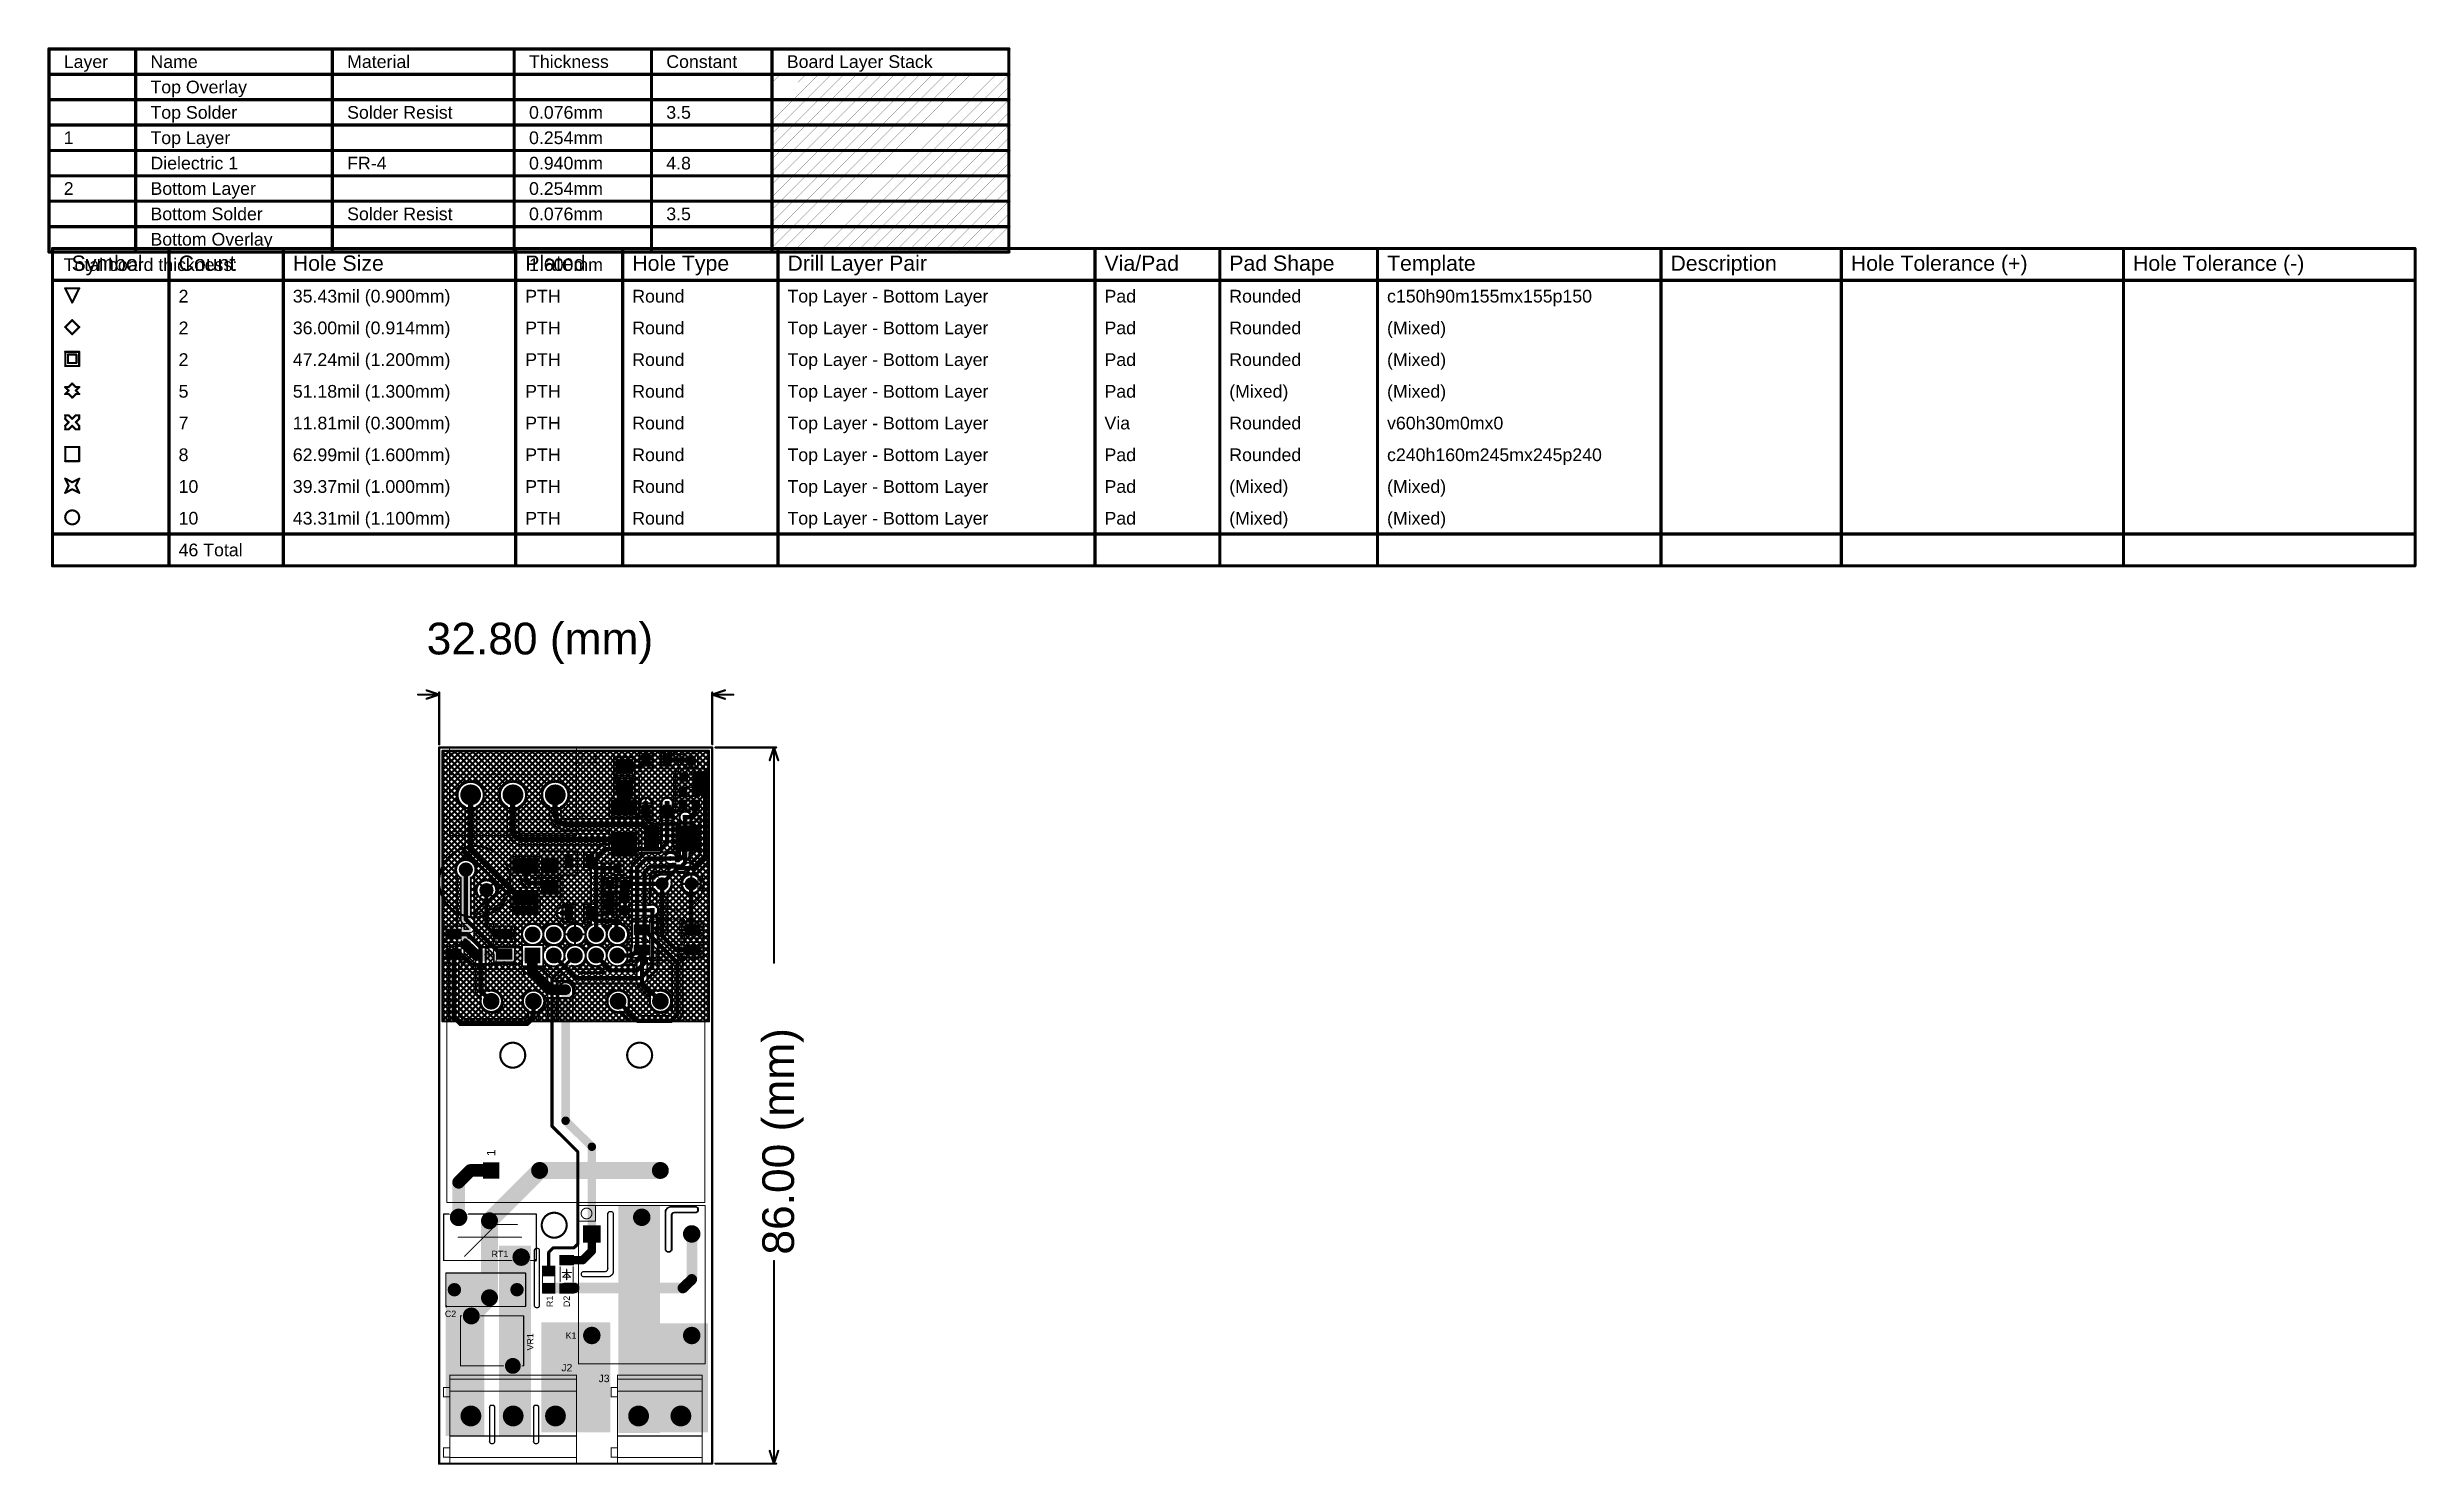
# Model space of a CAD drawing. Header units: inches. Extents: x -1.9 to 9.4, y 0 to 6.7.
import ezdxf

# ---------------------------------------------------------------- set-up
doc = ezdxf.new("R2010")
doc.units = ezdxf.units.IN
doc.header["$MEASUREMENT"] = 0
for name, color, linetype in [('Board Outline', 216, 'Continuous'), ('Bottom Layer', 5, 'Continuous'), ('Bottom Solder', 6, 'Continuous'), ('Dimensions', 6, 'Continuous'), ('Drill Drawing', 1, 'Continuous'), ('Mechanical 15', 56, 'Continuous'), ('Multi-Layer', 9, 'Continuous'), ('Pad Holes', 156, 'Continuous'), ('Top Layer', 1, 'Continuous'), ('Top Overlay', 2, 'Continuous'), ('Top Paste', 8, 'Continuous'), ('Top Solder', 216, 'Continuous'), ('Via Holes', 16, 'Continuous')]:
    doc.layers.add(name, color=color, linetype=linetype)
doc.styles.add('Arial', font='', dxfattribs={"height": 0.2})
doc.styles.get('Arial').set_extended_font_data('Arial')

msp = doc.modelspace()

# ---------------------------------------------------------------- texts
at = {"layer": 'Dimensions', "style": 'Arial'}
for s, height, p in [('Layer', 0.06, (-1.775, 6.599)), ('Name', 0.06, (-1.365, 6.599)), ('Material', 0.06, (-0.435, 6.599)), ('Thickness', 0.06, (0.425, 6.599)), ('Constant', 0.06, (1.074, 6.599)), ('Board Layer Stack', 0.06, (1.644, 6.599)), ('Top Overlay', 0.06, (-1.365, 6.479)), ('Top Solder', 0.06, (-1.365, 6.359)), ('Solder Resist', 0.06, (-0.435, 6.359)), ('0.076mm', 0.06, (0.425, 6.359)), ('3.5', 0.06, (1.074, 6.359)), ('1', 0.06, (-1.775, 6.239)), ('Top Layer', 0.06, (-1.365, 6.239)), ('0.254mm', 0.06, (0.425, 6.239)), ('Dielectric 1', 0.06, (-1.365, 6.119)), ('FR-4', 0.06, (-0.435, 6.119)), ('0.940mm', 0.06, (0.425, 6.119)), ('4.8', 0.06, (1.074, 6.119)), ('2', 0.06, (-1.775, 5.999)), ('Bottom Layer', 0.06, (-1.365, 5.999)), ('0.254mm', 0.06, (0.425, 5.999)), ('Bottom Solder', 0.06, (-1.365, 5.879)), ('Solder Resist', 0.06, (-0.435, 5.879)), ('0.076mm', 0.06, (0.425, 5.879)), ('3.5', 0.06, (1.074, 5.879)), ('Bottom Overlay', 0.06, (-1.365, 5.759)), ('Total board thickness:', 0.06, (-1.775, 5.639)), ('1.600mm', 0.06, (0.425, 5.639)), ('32.80 (mm)', 0.15, (-0.059, 3.826))]:
    msp.add_text(s, height=height, dxfattribs=at).set_placement(p)
msp.add_text('86.00 (mm)', height=0.15, rotation=90, dxfattribs=at).set_placement((1.678, 0.988))
at = {"layer": 'Drill Drawing', "style": 'Arial'}
for s, height, p in [('Symbol', 0.072, (-1.738, 5.64)), ('Count', 0.072, (-1.232, 5.64)), ('Hole Size', 0.072, (-0.692, 5.64)), ('Plated', 0.072, (0.407, 5.64)), ('Hole Type', 0.072, (0.913, 5.64)), ('Drill Layer Pair', 0.072, (1.647, 5.64)), ('Via/Pad', 0.072, (3.146, 5.64)), ('Pad Shape', 0.072, (3.736, 5.64)), ('Template', 0.072, (4.482, 5.64)), ('Description', 0.072, (5.822, 5.64)), ('Hole Tolerance (+)', 0.072, (6.675, 5.64)), ('Hole Tolerance (-)', 0.072, (8.009, 5.64)), ('2', 0.06, (-1.232, 5.49)), ('35.43mil (0.900mm)', 0.06, (-0.692, 5.49)), ('PTH', 0.06, (0.407, 5.49)), ('Round', 0.06, (0.913, 5.49)), ('Top Layer - Bottom Layer', 0.06, (1.647, 5.49)), ('Pad', 0.06, (3.146, 5.49)), ('Rounded', 0.06, (3.736, 5.49)), ('c150h90m155mx155p150', 0.06, (4.482, 5.49)), ('2', 0.06, (-1.232, 5.34)), ('36.00mil (0.914mm)', 0.06, (-0.692, 5.34)), ('PTH', 0.06, (0.407, 5.34)), ('Round', 0.06, (0.913, 5.34)), ('Top Layer - Bottom Layer', 0.06, (1.647, 5.34)), ('Pad', 0.06, (3.146, 5.34)), ('Rounded', 0.06, (3.736, 5.34)), ('(Mixed)', 0.06, (4.482, 5.34)), ('2', 0.06, (-1.232, 5.19)), ('47.24mil (1.200mm)', 0.06, (-0.692, 5.19)), ('PTH', 0.06, (0.407, 5.19)), ('Round', 0.06, (0.913, 5.19)), ('Top Layer - Bottom Layer', 0.06, (1.647, 5.19)), ('Pad', 0.06, (3.146, 5.19)), ('Rounded', 0.06, (3.736, 5.19)), ('(Mixed)', 0.06, (4.482, 5.19)), ('5', 0.06, (-1.232, 5.04)), ('51.18mil (1.300mm)', 0.06, (-0.692, 5.04)), ('PTH', 0.06, (0.407, 5.04)), ('Round', 0.06, (0.913, 5.04)), ('Top Layer - Bottom Layer', 0.06, (1.647, 5.04)), ('Pad', 0.06, (3.146, 5.04)), ('(Mixed)', 0.06, (3.736, 5.04)), ('(Mixed)', 0.06, (4.482, 5.04)), ('7', 0.06, (-1.232, 4.89)), ('11.81mil (0.300mm)', 0.06, (-0.692, 4.89)), ('PTH', 0.06, (0.407, 4.89)), ('Round', 0.06, (0.913, 4.89)), ('Top Layer - Bottom Layer', 0.06, (1.647, 4.89)), ('Via', 0.06, (3.146, 4.89)), ('Rounded', 0.06, (3.736, 4.89)), ('v60h30m0mx0', 0.06, (4.482, 4.89)), ('8', 0.06, (-1.232, 4.74)), ('62.99mil (1.600mm)', 0.06, (-0.692, 4.74)), ('PTH', 0.06, (0.407, 4.74)), ('Round', 0.06, (0.913, 4.74)), ('Top Layer - Bottom Layer', 0.06, (1.647, 4.74)), ('Pad', 0.06, (3.146, 4.74)), ('Rounded', 0.06, (3.736, 4.74)), ('c240h160m245mx245p240', 0.06, (4.482, 4.74)), ('10', 0.06, (-1.232, 4.59)), ('39.37mil (1.000mm)', 0.06, (-0.692, 4.59)), ('PTH', 0.06, (0.407, 4.59)), ('Round', 0.06, (0.913, 4.59)), ('Top Layer - Bottom Layer', 0.06, (1.647, 4.59)), ('Pad', 0.06, (3.146, 4.59)), ('(Mixed)', 0.06, (3.736, 4.59)), ('(Mixed)', 0.06, (4.482, 4.59)), ('10', 0.06, (-1.232, 4.44)), ('43.31mil (1.100mm)', 0.06, (-0.692, 4.44)), ('PTH', 0.06, (0.407, 4.44)), ('Round', 0.06, (0.913, 4.44)), ('Top Layer - Bottom Layer', 0.06, (1.647, 4.44)), ('Pad', 0.06, (3.146, 4.44)), ('(Mixed)', 0.06, (3.736, 4.44)), ('(Mixed)', 0.06, (4.482, 4.44)), ('46 Total', 0.06, (-1.232, 4.29))]:
    msp.add_text(s, height=height, dxfattribs=at).set_placement(p)
at = {"layer": 'Top Overlay', "style": 'Arial'}
for s, height, p in [('J1', 0.035, (0.699, 3.311)), ('T1', 0.03, (1.171, 2.266)), ('RT1', 0.03, (0.248, 0.976)), ('K1', 0.03, (0.598, 0.59)), ('J2', 0.035, (0.578, 0.436)), ('J3', 0.035, (0.754, 0.385))]:
    msp.add_text(s, height=height, dxfattribs=at).set_placement(p)
for s, rotation, p in [('R1', 90, (0.538, 0.74)), ('D2', 90, (0.618, 0.74)), ('C2', 360, (0.027, 0.693)), ('VR1', 90, (0.446, 0.535))]:
    msp.add_text(s, height=0.03, rotation=rotation, dxfattribs=at).set_placement(p)

# ---------------------------------------------------------------- blocks, each defined once
blk = doc.blocks.new('PE2818_I_1')
at = {"layer": 'Bottom Layer'}
blk.add_hatch(color=5, dxfattribs=at).paths.add_polyline_path([(-0.435, 0.435), (-0.365, 0.435), (-0.365, 0.365), (-0.435, 0.365)])
h = blk.add_hatch(color=5, dxfattribs=at)
edge = h.paths.add_edge_path()
edge.add_arc((0.4, 0.4), 0.0354, 0, 360)
h = blk.add_hatch(color=5, dxfattribs=at)
edge = h.paths.add_edge_path()
edge.add_arc((0.4, 0.2), 0.0354, 0, 360)
h = blk.add_hatch(color=5, dxfattribs=at)
edge = h.paths.add_edge_path()
edge.add_arc((0.4, -0.2), 0.0354, 0, 360)
h = blk.add_hatch(color=5, dxfattribs=at)
edge = h.paths.add_edge_path()
edge.add_arc((-0.4, -0.4), 0.0354, 0, 360)
h = blk.add_hatch(color=5, dxfattribs=at)
edge = h.paths.add_edge_path()
edge.add_arc((0.4, -0.4), 0.0354, 0, 360)
at = {"layer": 'Bottom Solder'}
blk.add_hatch(color=6, dxfattribs=at).paths.add_polyline_path([(-0.439, 0.439), (-0.361, 0.439), (-0.361, 0.361), (-0.439, 0.361)])
h = blk.add_hatch(color=6, dxfattribs=at)
edge = h.paths.add_edge_path()
edge.add_arc((0.4, 0.4), 0.0394, 0, 360)
h = blk.add_hatch(color=6, dxfattribs=at)
edge = h.paths.add_edge_path()
edge.add_arc((0.4, 0.2), 0.0394, 0, 360)
h = blk.add_hatch(color=6, dxfattribs=at)
edge = h.paths.add_edge_path()
edge.add_arc((0.4, -0.2), 0.0394, 0, 360)
h = blk.add_hatch(color=6, dxfattribs=at)
edge = h.paths.add_edge_path()
edge.add_arc((-0.4, -0.4), 0.0394, 0, 360)
h = blk.add_hatch(color=6, dxfattribs=at)
edge = h.paths.add_edge_path()
edge.add_arc((0.4, -0.4), 0.0394, 0, 360)
at = {"layer": 'Multi-Layer'}
blk.add_hatch(color=9, dxfattribs=at).paths.add_polyline_path([(-0.435, 0.435), (-0.365, 0.435), (-0.365, 0.365), (-0.435, 0.365)])
h = blk.add_hatch(color=9, dxfattribs=at)
edge = h.paths.add_edge_path()
edge.add_arc((0.4, 0.4), 0.0354, 0, 360)
h = blk.add_hatch(color=9, dxfattribs=at)
edge = h.paths.add_edge_path()
edge.add_arc((0.4, 0.2), 0.0354, 0, 360)
h = blk.add_hatch(color=9, dxfattribs=at)
edge = h.paths.add_edge_path()
edge.add_arc((0.4, -0.2), 0.0354, 0, 360)
h = blk.add_hatch(color=9, dxfattribs=at)
edge = h.paths.add_edge_path()
edge.add_arc((-0.4, -0.4), 0.0354, 0, 360)
h = blk.add_hatch(color=9, dxfattribs=at)
edge = h.paths.add_edge_path()
edge.add_arc((0.4, -0.4), 0.0354, 0, 360)
at = {"layer": 'Pad Holes'}
h = blk.add_hatch(color=7, dxfattribs=at)
edge = h.paths.add_edge_path()
edge.add_arc((-0.4, 0.4), 0.0197, 0, 360)
h = blk.add_hatch(color=7, dxfattribs=at)
edge = h.paths.add_edge_path()
edge.add_arc((0.4, 0.4), 0.0197, 0, 360)
h = blk.add_hatch(color=7, dxfattribs=at)
edge = h.paths.add_edge_path()
edge.add_arc((0.4, 0.2), 0.0197, 0, 360)
h = blk.add_hatch(color=7, dxfattribs=at)
edge = h.paths.add_edge_path()
edge.add_arc((0.4, -0.2), 0.0197, 0, 360)
h = blk.add_hatch(color=7, dxfattribs=at)
edge = h.paths.add_edge_path()
edge.add_arc((-0.4, -0.4), 0.0197, 0, 360)
h = blk.add_hatch(color=7, dxfattribs=at)
edge = h.paths.add_edge_path()
edge.add_arc((0.4, -0.4), 0.0197, 0, 360)
at = {"layer": 'Top Layer'}
blk.add_hatch(color=1, dxfattribs=at).paths.add_polyline_path([(-0.435, 0.435), (-0.365, 0.435), (-0.365, 0.365), (-0.435, 0.365)])
h = blk.add_hatch(color=1, dxfattribs=at)
edge = h.paths.add_edge_path()
edge.add_arc((0.4, 0.4), 0.0354, 0, 360)
h = blk.add_hatch(color=1, dxfattribs=at)
edge = h.paths.add_edge_path()
edge.add_arc((0.4, 0.2), 0.0354, 0, 360)
h = blk.add_hatch(color=1, dxfattribs=at)
edge = h.paths.add_edge_path()
edge.add_arc((0.4, -0.2), 0.0354, 0, 360)
h = blk.add_hatch(color=1, dxfattribs=at)
edge = h.paths.add_edge_path()
edge.add_arc((-0.4, -0.4), 0.0354, 0, 360)
h = blk.add_hatch(color=1, dxfattribs=at)
edge = h.paths.add_edge_path()
edge.add_arc((0.4, -0.4), 0.0354, 0, 360)
at = {"layer": 'Top Overlay'}
blk.add_hatch(color=2, dxfattribs=at).paths.add_polyline_path([(-0.429, 0.445), (-0.369, 0.445), (-0.369, 0.467), (-0.429, 0.467)])
at = {"layer": 'Top Solder'}
blk.add_hatch(color=216, dxfattribs=at).paths.add_polyline_path([(-0.439, 0.439), (-0.361, 0.439), (-0.361, 0.361), (-0.439, 0.361)])
h = blk.add_hatch(color=216, dxfattribs=at)
edge = h.paths.add_edge_path()
edge.add_arc((0.4, 0.4), 0.0394, 0, 360)
h = blk.add_hatch(color=216, dxfattribs=at)
edge = h.paths.add_edge_path()
edge.add_arc((0.4, 0.2), 0.0394, 0, 360)
h = blk.add_hatch(color=216, dxfattribs=at)
edge = h.paths.add_edge_path()
edge.add_arc((0.4, -0.2), 0.0394, 0, 360)
h = blk.add_hatch(color=216, dxfattribs=at)
edge = h.paths.add_edge_path()
edge.add_arc((-0.4, -0.4), 0.0394, 0, 360)
h = blk.add_hatch(color=216, dxfattribs=at)
edge = h.paths.add_edge_path()
edge.add_arc((0.4, -0.4), 0.0394, 0, 360)
at = {"layer": 'Top Overlay', "const_width": 0.005}
for points in [[(-0.551, 0.61), (0.551, 0.61)], [(-0.551, 0.61), (-0.551, -0.61)], [(0.551, 0.61), (0.551, -0.61)], [(-0.551, -0.61), (0.551, -0.61)]]:
    blk.add_lwpolyline(points, dxfattribs=at)
at = {"layer": 'Top Overlay', "const_width": 0.0025}
for points in [[(-0.552, 0.61, 1), (-0.55, 0.61, 1)], [(-0.552, 0.61, 1), (-0.55, 0.61, 1)], [(0.55, 0.61, 1), (0.552, 0.61, 1)], [(0.55, 0.61, 1), (0.552, 0.61, 1)], [(-0.552, -0.61, 1), (-0.55, -0.61, 1)], [(-0.552, -0.61, 1), (-0.55, -0.61, 1)], [(0.55, -0.61, 1), (0.552, -0.61, 1)], [(0.55, -0.61, 1), (0.552, -0.61, 1)]]:
    blk.add_lwpolyline(points, format="xyb", close=True, dxfattribs=at)
at = {"layer": 'Top Overlay', "style": 'Arial'}
blk.add_text('1', height=0.0394, dxfattribs=at).set_placement((-0.332, 0.381))
blk = doc.blocks.new('VDR_05D471K_2')
at = {"layer": 'Bottom Layer'}
h = blk.add_hatch(color=5, dxfattribs=at)
edge = h.paths.add_edge_path()
edge.add_arc((-0.098425, 0.11811), 0.035433, 0, 360)
h = blk.add_hatch(color=5, dxfattribs=at)
edge = h.paths.add_edge_path()
edge.add_arc((0.098425, -0.11811), 0.035433, 0, 360)
at = {"layer": 'Bottom Solder'}
h = blk.add_hatch(color=6, dxfattribs=at)
edge = h.paths.add_edge_path()
edge.add_arc((-0.098425, 0.11811), 0.037433, 0, 360)
h = blk.add_hatch(color=6, dxfattribs=at)
edge = h.paths.add_edge_path()
edge.add_arc((0.098425, -0.11811), 0.037433, 0, 360)
at = {"layer": 'Multi-Layer'}
h = blk.add_hatch(color=9, dxfattribs=at)
edge = h.paths.add_edge_path()
edge.add_arc((-0.098425, 0.11811), 0.035433, 0, 360)
h = blk.add_hatch(color=9, dxfattribs=at)
edge = h.paths.add_edge_path()
edge.add_arc((0.098425, -0.11811), 0.035433, 0, 360)
at = {"layer": 'Pad Holes'}
h = blk.add_hatch(color=7, dxfattribs=at)
edge = h.paths.add_edge_path()
edge.add_arc((-0.098425, 0.11811), 0.019685, 0, 360)
h = blk.add_hatch(color=7, dxfattribs=at)
edge = h.paths.add_edge_path()
edge.add_arc((0.098425, -0.11811), 0.019685, 0, 360)
at = {"layer": 'Top Layer'}
h = blk.add_hatch(color=1, dxfattribs=at)
edge = h.paths.add_edge_path()
edge.add_arc((-0.098425, 0.11811), 0.035433, 0, 360)
h = blk.add_hatch(color=1, dxfattribs=at)
edge = h.paths.add_edge_path()
edge.add_arc((0.098425, -0.11811), 0.035433, 0, 360)
at = {"layer": 'Top Solder'}
h = blk.add_hatch(color=216, dxfattribs=at)
edge = h.paths.add_edge_path()
edge.add_arc((-0.098425, 0.11811), 0.037433, 0, 360)
h = blk.add_hatch(color=216, dxfattribs=at)
edge = h.paths.add_edge_path()
edge.add_arc((0.098425, -0.11811), 0.037433, 0, 360)
at = {"layer": 'Top Overlay', "const_width": 0.005}
for points in [[(-0.149607, -0.11811), (-0.149607, 0.11811)], [(-0.149607, 0.11811), (-0.142958, 0.11811)], [(-0.053892, 0.11811), (0.15, 0.11811)], [(0.149605, -0.11811), (0.149605, 0.11811)], [(-0.149607, -0.11811), (0.053892, -0.11811)], [(0.142958, -0.11811), (0.149605, -0.11811)]]:
    blk.add_lwpolyline(points, dxfattribs=at)
at = {"layer": 'Top Overlay', "const_width": 0.0025}
for points in [[(-0.150857, 0.11811, 1), (-0.148357, 0.11811, 1)], [(-0.150857, 0.11811, 1), (-0.148357, 0.11811, 1)], [(-0.144208, 0.11811, 1), (-0.141708, 0.11811, 1)], [(-0.055142, 0.11811, 1), (-0.052642, 0.11811, 1)], [(0.148355, 0.11811, 1), (0.150855, 0.11811, 1)], [(0.14875, 0.11811, 1), (0.15125, 0.11811, 1)], [(-0.150857, -0.11811, 1), (-0.148357, -0.11811, 1)], [(-0.150857, -0.11811, 1), (-0.148357, -0.11811, 1)], [(0.052642, -0.11811, 1), (0.055142, -0.11811, 1)], [(0.141708, -0.11811, 1), (0.144208, -0.11811, 1)], [(0.148355, -0.11811, 1), (0.150855, -0.11811, 1)], [(0.148355, -0.11811, 1), (0.150855, -0.11811, 1)]]:
    blk.add_lwpolyline(points, format="xyb", close=True, dxfattribs=at)
blk = doc.blocks.new('10D_9_3')
at = {"layer": 'Bottom Layer'}
h = blk.add_hatch(color=5, dxfattribs=at)
edge = h.paths.add_edge_path()
edge.add_arc((-0.148, 0.094), 0.0394, 0, 360)
h = blk.add_hatch(color=5, dxfattribs=at)
edge = h.paths.add_edge_path()
edge.add_arc((0.148, -0.094), 0.0394, 0, 360)
at = {"layer": 'Bottom Solder'}
h = blk.add_hatch(color=6, dxfattribs=at)
edge = h.paths.add_edge_path()
edge.add_arc((-0.148, 0.094), 0.0414, 0, 360)
h = blk.add_hatch(color=6, dxfattribs=at)
edge = h.paths.add_edge_path()
edge.add_arc((0.148, -0.094), 0.0414, 0, 360)
at = {"layer": 'Multi-Layer'}
h = blk.add_hatch(color=9, dxfattribs=at)
edge = h.paths.add_edge_path()
edge.add_arc((-0.148, 0.094), 0.0394, 0, 360)
h = blk.add_hatch(color=9, dxfattribs=at)
edge = h.paths.add_edge_path()
edge.add_arc((0.148, -0.094), 0.0394, 0, 360)
at = {"layer": 'Pad Holes'}
h = blk.add_hatch(color=7, dxfattribs=at)
edge = h.paths.add_edge_path()
edge.add_arc((-0.148, 0.094), 0.0236, 0, 360)
h = blk.add_hatch(color=7, dxfattribs=at)
edge = h.paths.add_edge_path()
edge.add_arc((0.148, -0.094), 0.0236, 0, 360)
at = {"layer": 'Top Layer'}
h = blk.add_hatch(color=1, dxfattribs=at)
edge = h.paths.add_edge_path()
edge.add_arc((-0.148, 0.094), 0.0394, 0, 360)
h = blk.add_hatch(color=1, dxfattribs=at)
edge = h.paths.add_edge_path()
edge.add_arc((0.148, -0.094), 0.0394, 0, 360)
at = {"layer": 'Top Solder'}
h = blk.add_hatch(color=216, dxfattribs=at)
edge = h.paths.add_edge_path()
edge.add_arc((-0.148, 0.094), 0.0414, 0, 360)
h = blk.add_hatch(color=216, dxfattribs=at)
edge = h.paths.add_edge_path()
edge.add_arc((0.148, -0.094), 0.0414, 0, 360)
at = {"layer": 'Mechanical 15'}
for p, q in [((-0.218, 0.111), (-0.219, 0.109)), ((-0.219, 0.109), (-0.219, 0.108)), ((-0.219, 0.108), (-0.219, 0.107)), ((-0.219, 0.107), (-0.218, 0.106)), ((-0.216, 0.111), (-0.218, 0.111)), ((-0.218, 0.106), (-0.216, 0.106)), ((-0.214, 0.109), (-0.216, 0.111)), ((-0.216, 0.106), (-0.214, 0.107)), ((-0.214, 0.108), (-0.214, 0.109)), ((-0.214, 0.108), (-0.214, 0.108)), ((-0.214, 0.107), (-0.214, 0.108)), ((-0.16, 0.102), (-0.162, 0.096)), ((-0.162, 0.096), (-0.162, 0.094)), ((-0.162, 0.094), (-0.162, 0.091)), ((-0.162, 0.091), (-0.16, 0.085)), ((-0.156, 0.106), (-0.16, 0.102)), ((-0.16, 0.085), (-0.156, 0.081)), ((-0.151, 0.108), (-0.156, 0.106)), ((-0.156, 0.081), (-0.151, 0.079)), ((-0.145, 0.108), (-0.151, 0.108)), ((-0.151, 0.079), (-0.145, 0.079)), ((-0.139, 0.106), (-0.145, 0.108)), ((-0.145, 0.079), (-0.139, 0.081)), ((-0.135, 0.102), (-0.139, 0.106)), ((-0.139, 0.081), (-0.135, 0.085)), ((-0.133, 0.096), (-0.135, 0.102)), ((-0.135, 0.085), (-0.133, 0.091)), ((-0.133, 0.094), (-0.133, 0.096)), ((-0.133, 0.094), (-0.133, 0.094)), ((-0.133, 0.091), (-0.133, 0.094)), ((0.135, -0.085), (0.133, -0.091)), ((0.133, -0.091), (0.133, -0.094)), ((0.133, -0.094), (0.133, -0.096)), ((0.133, -0.096), (0.135, -0.102)), ((0.139, -0.081), (0.135, -0.085)), ((0.135, -0.102), (0.139, -0.106)), ((0.145, -0.079), (0.139, -0.081)), ((0.139, -0.106), (0.145, -0.108)), ((0.151, -0.079), (0.145, -0.079)), ((0.145, -0.108), (0.151, -0.108)), ((0.156, -0.081), (0.151, -0.079)), ((0.151, -0.108), (0.156, -0.106)), ((0.16, -0.085), (0.156, -0.081)), ((0.156, -0.106), (0.16, -0.102)), ((0.162, -0.091), (0.16, -0.085)), ((0.16, -0.102), (0.162, -0.096)), ((0.162, -0.094), (0.162, -0.091)), ((0.162, -0.094), (0.162, -0.094)), ((0.162, -0.096), (0.162, -0.094))]:
    blk.add_line(p, q, dxfattribs=at)
at = {"layer": 'Mechanical 15', "const_width": 0.002}
for points in [[(-0.217, 0.108), (-0.217, -0.108)], [(0.217, 0.108), (-0.217, 0.108)], [(0.217, 0.108), (0.217, -0.108)], [(0.217, -0.108), (-0.217, -0.108)]]:
    blk.add_lwpolyline(points, dxfattribs=at)
at = {"layer": 'Mechanical 15', "const_width": 0.001}
for points in [[(-0.217, 0.108, 1), (-0.216, 0.108, 1)], [(-0.217, 0.108, 1), (-0.216, 0.108, 1)], [(0.216, 0.108, 1), (0.217, 0.108, 1)], [(0.216, 0.108, 1), (0.217, 0.108, 1)], [(-0.217, -0.108, 1), (-0.216, -0.108, 1)], [(-0.217, -0.108, 1), (-0.216, -0.108, 1)], [(0.216, -0.108, 1), (0.217, -0.108, 1)], [(0.216, -0.108, 1), (0.217, -0.108, 1)]]:
    blk.add_lwpolyline(points, format="xyb", close=True, dxfattribs=at)
at = {"layer": 'Top Overlay', "const_width": 0.005}
for points in [[(-0.22, 0.11), (-0.22, -0.11)], [(-0.193, 0.11), (-0.22, 0.11)], [(0.22, 0.11), (-0.102, 0.11)], [(0.22, 0.11), (0.22, -0.11)], [(0.15, 0), (-0.15, 0)], [(0.12, 0.09), (-0.03, -0.06)], [(0.102, -0.11), (-0.22, -0.11)], [(-0.03, -0.06), (-0.13, -0.06)], [(0.22, -0.11), (0.193, -0.11)]]:
    blk.add_lwpolyline(points, dxfattribs=at)
at = {"layer": 'Top Overlay', "const_width": 0.0025}
for points in [[(-0.221, 0.11, 1), (-0.219, 0.11, 1)], [(-0.221, 0.11, 1), (-0.219, 0.11, 1)], [(-0.194, 0.11, 1), (-0.192, 0.11, 1)], [(-0.103, 0.11, 1), (-0.101, 0.11, 1)], [(0.219, 0.11, 1), (0.221, 0.11, 1)], [(0.219, 0.11, 1), (0.221, 0.11, 1)], [(-0.151, 0, 1), (-0.149, 0, 1)], [(0.119, 0.09, 1), (0.121, 0.09, 1)], [(0.149, 0, 1), (0.151, 0, 1)], [(-0.221, -0.11, 1), (-0.219, -0.11, 1)], [(-0.221, -0.11, 1), (-0.219, -0.11, 1)], [(-0.131, -0.06, 1), (-0.129, -0.06, 1)], [(-0.031, -0.06, 1), (-0.029, -0.06, 1)], [(-0.031, -0.06, 1), (-0.029, -0.06, 1)], [(0.101, -0.11, 1), (0.103, -0.11, 1)], [(0.192, -0.11, 1), (0.194, -0.11, 1)], [(0.219, -0.11, 1), (0.221, -0.11, 1)], [(0.219, -0.11, 1), (0.221, -0.11, 1)]]:
    blk.add_lwpolyline(points, format="xyb", close=True, dxfattribs=at)
blk = doc.blocks.new('82CL0114_4')
at = {"layer": 'Bottom Layer'}
h = blk.add_hatch(color=5, dxfattribs=at)
edge = h.paths.add_edge_path()
edge.add_arc((-0.148, 0), 0.03, 0, 360)
h = blk.add_hatch(color=5, dxfattribs=at)
edge = h.paths.add_edge_path()
edge.add_arc((0.148, 0), 0.03, 0, 360)
at = {"layer": 'Bottom Solder'}
h = blk.add_hatch(color=6, dxfattribs=at)
edge = h.paths.add_edge_path()
edge.add_arc((-0.148, 0), 0.032, 0, 360)
h = blk.add_hatch(color=6, dxfattribs=at)
edge = h.paths.add_edge_path()
edge.add_arc((0.148, 0), 0.032, 0, 360)
at = {"layer": 'Multi-Layer'}
h = blk.add_hatch(color=9, dxfattribs=at)
edge = h.paths.add_edge_path()
edge.add_arc((-0.148, 0), 0.03, 0, 360)
h = blk.add_hatch(color=9, dxfattribs=at)
edge = h.paths.add_edge_path()
edge.add_arc((0.148, 0), 0.03, 0, 360)
at = {"layer": 'Pad Holes'}
h = blk.add_hatch(color=7, dxfattribs=at)
edge = h.paths.add_edge_path()
edge.add_arc((-0.148, 0), 0.018, 0, 360)
h = blk.add_hatch(color=7, dxfattribs=at)
edge = h.paths.add_edge_path()
edge.add_arc((0.148, 0), 0.018, 0, 360)
at = {"layer": 'Top Layer'}
h = blk.add_hatch(color=1, dxfattribs=at)
edge = h.paths.add_edge_path()
edge.add_arc((-0.148, 0), 0.03, 0, 360)
h = blk.add_hatch(color=1, dxfattribs=at)
edge = h.paths.add_edge_path()
edge.add_arc((0.148, 0), 0.03, 0, 360)
at = {"layer": 'Top Solder'}
h = blk.add_hatch(color=216, dxfattribs=at)
edge = h.paths.add_edge_path()
edge.add_arc((-0.148, 0), 0.032, 0, 360)
h = blk.add_hatch(color=216, dxfattribs=at)
edge = h.paths.add_edge_path()
edge.add_arc((0.148, 0), 0.032, 0, 360)
at = {"layer": 'Mechanical 15'}
for p, q in [((-0.158, 0.007), (-0.159, 0.002)), ((-0.159, 0.002), (-0.159, 0)), ((-0.154, 0.01), (-0.158, 0.007)), ((-0.15, 0.012), (-0.154, 0.01)), ((-0.145, 0.012), (-0.15, 0.012)), ((-0.141, 0.01), (-0.145, 0.012)), ((-0.138, 0.007), (-0.141, 0.01)), ((-0.136, 0.002), (-0.138, 0.007)), ((-0.136, 0), (-0.136, 0.002)), ((-0.136, 0), (-0.136, 0)), ((-0.136, -0.002), (-0.136, 0)), ((0.138, 0.007), (0.136, 0.002)), ((0.136, 0.002), (0.136, 0)), ((0.141, 0.01), (0.138, 0.007)), ((0.145, 0.012), (0.141, 0.01)), ((0.15, 0.012), (0.145, 0.012)), ((0.154, 0.01), (0.15, 0.012)), ((0.158, 0.007), (0.154, 0.01)), ((0.159, 0.002), (0.158, 0.007)), ((0.159, 0), (0.159, 0.002)), ((0.159, 0), (0.159, 0)), ((0.159, -0.002), (0.159, 0)), ((-0.188, -0.076), (-0.189, -0.078)), ((-0.189, -0.078), (-0.189, -0.079)), ((-0.189, -0.079), (-0.189, -0.08)), ((-0.189, -0.08), (-0.188, -0.081)), ((-0.186, -0.076), (-0.188, -0.076)), ((-0.188, -0.081), (-0.186, -0.081)), ((-0.185, -0.078), (-0.186, -0.076)), ((-0.186, -0.081), (-0.185, -0.08)), ((-0.185, -0.079), (-0.185, -0.078)), ((-0.185, -0.079), (-0.185, -0.079)), ((-0.185, -0.08), (-0.185, -0.079)), ((-0.159, 0), (-0.159, -0.002)), ((-0.159, -0.002), (-0.158, -0.007)), ((-0.158, -0.007), (-0.154, -0.01)), ((-0.154, -0.01), (-0.15, -0.012)), ((-0.15, -0.012), (-0.145, -0.012)), ((-0.145, -0.012), (-0.141, -0.01)), ((-0.141, -0.01), (-0.138, -0.007)), ((-0.138, -0.007), (-0.136, -0.002)), ((0.136, 0), (0.136, -0.002)), ((0.136, -0.002), (0.138, -0.007)), ((0.138, -0.007), (0.141, -0.01)), ((0.141, -0.01), (0.145, -0.012)), ((0.145, -0.012), (0.15, -0.012)), ((0.15, -0.012), (0.154, -0.01)), ((0.154, -0.01), (0.158, -0.007)), ((0.158, -0.007), (0.159, -0.002))]:
    blk.add_line(p, q, dxfattribs=at)
at = {"layer": 'Mechanical 15', "const_width": 0.002}
for points in [[(-0.187, -0.079), (-0.187, 0.079)], [(-0.187, 0.079), (0.187, 0.079)], [(0.187, -0.079), (0.187, 0.079)], [(-0.187, -0.079), (0.187, -0.079)]]:
    blk.add_lwpolyline(points, dxfattribs=at)
at = {"layer": 'Mechanical 15', "const_width": 0.001}
for points in [[(-0.188, 0.079, 1), (-0.187, 0.079, 1)], [(-0.188, 0.079, 1), (-0.187, 0.079, 1)], [(0.187, 0.079, 1), (0.188, 0.079, 1)], [(0.187, 0.079, 1), (0.188, 0.079, 1)], [(-0.188, -0.079, 1), (-0.187, -0.079, 1)], [(-0.188, -0.079, 1), (-0.187, -0.079, 1)], [(0.187, -0.079, 1), (0.188, -0.079, 1)], [(0.187, -0.079, 1), (0.188, -0.079, 1)]]:
    blk.add_lwpolyline(points, format="xyb", close=True, dxfattribs=at)
at = {"layer": 'Top Overlay', "const_width": 0.005}
for points in [[(-0.189, 0.079), (0.189, 0.079)], [(-0.189, -0.079), (-0.189, 0.079)], [(0.189, -0.079), (0.189, 0.079)], [(-0.189, -0.079), (0.189, -0.079)]]:
    blk.add_lwpolyline(points, dxfattribs=at)
at = {"layer": 'Top Overlay', "const_width": 0.0025}
for points in [[(-0.19, 0.079, 1), (-0.188, 0.079, 1)], [(-0.19, 0.079, 1), (-0.188, 0.079, 1)], [(0.188, 0.079, 1), (0.19, 0.079, 1)], [(0.188, 0.079, 1), (0.19, 0.079, 1)], [(-0.19, -0.079, 1), (-0.188, -0.079, 1)], [(-0.19, -0.079, 1), (-0.188, -0.079, 1)], [(0.188, -0.079, 1), (0.19, -0.079, 1)], [(0.188, -0.079, 1), (0.19, -0.079, 1)]]:
    blk.add_lwpolyline(points, format="xyb", close=True, dxfattribs=at)
blk = doc.blocks.new('KF129_5_08_2P_5')
at = {"layer": 'Bottom Layer'}
h = blk.add_hatch(color=5, dxfattribs=at)
edge = h.paths.add_edge_path()
edge.add_arc((-0.1, 0), 0.047244, 0, 360)
h = blk.add_hatch(color=5, dxfattribs=at)
edge = h.paths.add_edge_path()
edge.add_arc((0.1, 0), 0.047244, 0, 360)
at = {"layer": 'Bottom Solder'}
h = blk.add_hatch(color=6, dxfattribs=at)
edge = h.paths.add_edge_path()
edge.add_arc((-0.1, 0), 0.049244, 0, 360)
h = blk.add_hatch(color=6, dxfattribs=at)
edge = h.paths.add_edge_path()
edge.add_arc((0.1, 0), 0.049244, 0, 360)
at = {"layer": 'Multi-Layer'}
h = blk.add_hatch(color=9, dxfattribs=at)
edge = h.paths.add_edge_path()
edge.add_arc((-0.1, 0), 0.047244, 0, 360)
h = blk.add_hatch(color=9, dxfattribs=at)
edge = h.paths.add_edge_path()
edge.add_arc((0.1, 0), 0.047244, 0, 360)
at = {"layer": 'Pad Holes'}
h = blk.add_hatch(color=7, dxfattribs=at)
edge = h.paths.add_edge_path()
edge.add_arc((-0.1, 0), 0.031496, 0, 360)
h = blk.add_hatch(color=7, dxfattribs=at)
edge = h.paths.add_edge_path()
edge.add_arc((0.1, 0), 0.031496, 0, 360)
at = {"layer": 'Top Layer'}
h = blk.add_hatch(color=1, dxfattribs=at)
edge = h.paths.add_edge_path()
edge.add_arc((-0.1, 0), 0.047244, 0, 360)
h = blk.add_hatch(color=1, dxfattribs=at)
edge = h.paths.add_edge_path()
edge.add_arc((0.1, 0), 0.047244, 0, 360)
at = {"layer": 'Top Solder'}
h = blk.add_hatch(color=216, dxfattribs=at)
edge = h.paths.add_edge_path()
edge.add_arc((-0.1, 0), 0.049244, 0, 360)
h = blk.add_hatch(color=216, dxfattribs=at)
edge = h.paths.add_edge_path()
edge.add_arc((0.1, 0), 0.049244, 0, 360)
at = {"layer": 'Top Overlay', "const_width": 0.005}
for points in [[(-0.23, 0.09), (-0.23, 0.134786)], [(-0.23, 0.134786), (-0.2, 0.134786)], [(-0.2, -0.22441), (-0.2, 0.192913)], [(-0.2, 0.192913), (0.2, 0.192913)], [(-0.2, 0.174526), (0.2, 0.174526)], [(-0.2, 0.117527), (0.2, 0.117527)], [(0.2, -0.224409), (0.2, 0.192913)], [(-0.23, 0.09), (-0.2, 0.09)], [(-0.2, -0.094771), (0.2, -0.094771)], [(-0.23, -0.194786), (-0.23, -0.15)], [(-0.23, -0.15), (-0.2, -0.15)], [(-0.23, -0.194786), (-0.2, -0.194786)], [(-0.2, -0.196621), (0.2, -0.196621)], [(-0.2, -0.224409), (0.2, -0.224409)]]:
    blk.add_lwpolyline(points, dxfattribs=at)
at = {"layer": 'Top Overlay', "const_width": 0.0025}
for points in [[(-0.23125, 0.134786, 1), (-0.22875, 0.134786, 1)], [(-0.23125, 0.134786, 1), (-0.22875, 0.134786, 1)], [(-0.20125, 0.192913, 1), (-0.19875, 0.192913, 1)], [(-0.20125, 0.192913, 1), (-0.19875, 0.192913, 1)], [(-0.20125, 0.174526, 1), (-0.19875, 0.174526, 1)], [(-0.20125, 0.134786, 1), (-0.19875, 0.134786, 1)], [(-0.20125, 0.117527, 1), (-0.19875, 0.117527, 1)], [(0.19875, 0.192913, 1), (0.20125, 0.192913, 1)], [(0.19875, 0.192913, 1), (0.20125, 0.192913, 1)], [(0.19875, 0.174526, 1), (0.20125, 0.174526, 1)], [(0.19875, 0.117527, 1), (0.20125, 0.117527, 1)], [(-0.23125, 0.09, 1), (-0.22875, 0.09, 1)], [(-0.23125, 0.09, 1), (-0.22875, 0.09, 1)], [(-0.20125, 0.09, 1), (-0.19875, 0.09, 1)], [(-0.20125, -0.094771, 1), (-0.19875, -0.094771, 1)], [(0.19875, -0.094771, 1), (0.20125, -0.094771, 1)], [(-0.23125, -0.15, 1), (-0.22875, -0.15, 1)], [(-0.23125, -0.15, 1), (-0.22875, -0.15, 1)], [(-0.23125, -0.194786, 1), (-0.22875, -0.194786, 1)], [(-0.23125, -0.194786, 1), (-0.22875, -0.194786, 1)], [(-0.20125, -0.15, 1), (-0.19875, -0.15, 1)], [(-0.20125, -0.194786, 1), (-0.19875, -0.194786, 1)], [(-0.20125, -0.196621, 1), (-0.19875, -0.196621, 1)], [(-0.20125, -0.224409, 1), (-0.19875, -0.224409, 1)], [(-0.20125, -0.22441, 1), (-0.19875, -0.22441, 1)], [(0.19875, -0.196621, 1), (0.20125, -0.196621, 1)], [(0.19875, -0.224409, 1), (0.20125, -0.224409, 1)], [(0.19875, -0.224409, 1), (0.20125, -0.224409, 1)]]:
    blk.add_lwpolyline(points, format="xyb", close=True, dxfattribs=at)
blk = doc.blocks.new('KF129_5_08_3P_6')
at = {"layer": 'Bottom Layer'}
h = blk.add_hatch(color=5, dxfattribs=at)
edge = h.paths.add_edge_path()
edge.add_arc((-0.2, 0), 0.047244, 0, 360)
h = blk.add_hatch(color=5, dxfattribs=at)
edge = h.paths.add_edge_path()
edge.add_arc((0, 0), 0.047244, 0, 360)
h = blk.add_hatch(color=5, dxfattribs=at)
edge = h.paths.add_edge_path()
edge.add_arc((0.2, 0), 0.047244, 0, 360)
at = {"layer": 'Bottom Solder'}
h = blk.add_hatch(color=6, dxfattribs=at)
edge = h.paths.add_edge_path()
edge.add_arc((-0.2, 0), 0.049244, 0, 360)
h = blk.add_hatch(color=6, dxfattribs=at)
edge = h.paths.add_edge_path()
edge.add_arc((0, 0), 0.049244, 0, 360)
h = blk.add_hatch(color=6, dxfattribs=at)
edge = h.paths.add_edge_path()
edge.add_arc((0.2, 0), 0.049244, 0, 360)
at = {"layer": 'Multi-Layer'}
h = blk.add_hatch(color=9, dxfattribs=at)
edge = h.paths.add_edge_path()
edge.add_arc((-0.2, 0), 0.047244, 0, 360)
h = blk.add_hatch(color=9, dxfattribs=at)
edge = h.paths.add_edge_path()
edge.add_arc((0, 0), 0.047244, 0, 360)
h = blk.add_hatch(color=9, dxfattribs=at)
edge = h.paths.add_edge_path()
edge.add_arc((0.2, 0), 0.047244, 0, 360)
at = {"layer": 'Pad Holes'}
h = blk.add_hatch(color=7, dxfattribs=at)
edge = h.paths.add_edge_path()
edge.add_arc((-0.2, 0), 0.031496, 0, 360)
h = blk.add_hatch(color=7, dxfattribs=at)
edge = h.paths.add_edge_path()
edge.add_arc((0, 0), 0.031496, 0, 360)
h = blk.add_hatch(color=7, dxfattribs=at)
edge = h.paths.add_edge_path()
edge.add_arc((0.2, 0), 0.031496, 0, 360)
at = {"layer": 'Top Layer'}
h = blk.add_hatch(color=1, dxfattribs=at)
edge = h.paths.add_edge_path()
edge.add_arc((-0.2, 0), 0.047244, 0, 360)
h = blk.add_hatch(color=1, dxfattribs=at)
edge = h.paths.add_edge_path()
edge.add_arc((0, 0), 0.047244, 0, 360)
h = blk.add_hatch(color=1, dxfattribs=at)
edge = h.paths.add_edge_path()
edge.add_arc((0.2, 0), 0.047244, 0, 360)
at = {"layer": 'Top Solder'}
h = blk.add_hatch(color=216, dxfattribs=at)
edge = h.paths.add_edge_path()
edge.add_arc((-0.2, 0), 0.049244, 0, 360)
h = blk.add_hatch(color=216, dxfattribs=at)
edge = h.paths.add_edge_path()
edge.add_arc((0, 0), 0.049244, 0, 360)
h = blk.add_hatch(color=216, dxfattribs=at)
edge = h.paths.add_edge_path()
edge.add_arc((0.2, 0), 0.049244, 0, 360)
at = {"layer": 'Top Overlay', "const_width": 0.005}
for points in [[(-0.33, 0.09), (-0.33, 0.134786)], [(-0.33, 0.134786), (-0.3, 0.134786)], [(-0.3, -0.22441), (-0.3, 0.192913)], [(-0.3, 0.192913), (0.3, 0.192913)], [(-0.3, 0.174526), (0.3, 0.174526)], [(-0.3, 0.117526), (0.3, 0.117526)], [(0.3, -0.22441), (0.3, 0.192913)], [(-0.33, 0.09), (-0.3, 0.09)], [(-0.3, -0.09477), (0.3, -0.09477)], [(-0.33, -0.194786), (-0.33, -0.15)], [(-0.33, -0.15), (-0.3, -0.15)], [(-0.33, -0.194786), (-0.3, -0.194786)], [(-0.3, -0.196622), (0.3, -0.196622)], [(-0.3, -0.22441), (0.3, -0.22441)]]:
    blk.add_lwpolyline(points, dxfattribs=at)
at = {"layer": 'Top Overlay', "const_width": 0.0025}
for points in [[(-0.33125, 0.134786, 1), (-0.32875, 0.134786, 1)], [(-0.33125, 0.134786, 1), (-0.32875, 0.134786, 1)], [(-0.30125, 0.192913, 1), (-0.29875, 0.192913, 1)], [(-0.30125, 0.192913, 1), (-0.29875, 0.192913, 1)], [(-0.30125, 0.174526, 1), (-0.29875, 0.174526, 1)], [(-0.30125, 0.134786, 1), (-0.29875, 0.134786, 1)], [(-0.30125, 0.117526, 1), (-0.29875, 0.117526, 1)], [(0.29875, 0.192913, 1), (0.30125, 0.192913, 1)], [(0.29875, 0.192913, 1), (0.30125, 0.192913, 1)], [(0.29875, 0.174526, 1), (0.30125, 0.174526, 1)], [(0.29875, 0.117526, 1), (0.30125, 0.117526, 1)], [(-0.33125, 0.09, 1), (-0.32875, 0.09, 1)], [(-0.33125, 0.09, 1), (-0.32875, 0.09, 1)], [(-0.30125, 0.09, 1), (-0.29875, 0.09, 1)], [(-0.30125, -0.09477, 1), (-0.29875, -0.09477, 1)], [(0.29875, -0.09477, 1), (0.30125, -0.09477, 1)], [(-0.33125, -0.15, 1), (-0.32875, -0.15, 1)], [(-0.33125, -0.15, 1), (-0.32875, -0.15, 1)], [(-0.33125, -0.194786, 1), (-0.32875, -0.194786, 1)], [(-0.33125, -0.194786, 1), (-0.32875, -0.194786, 1)], [(-0.30125, -0.15, 1), (-0.29875, -0.15, 1)], [(-0.30125, -0.194786, 1), (-0.29875, -0.194786, 1)], [(-0.30125, -0.196622, 1), (-0.29875, -0.196622, 1)], [(-0.30125, -0.22441, 1), (-0.29875, -0.22441, 1)], [(-0.30125, -0.22441, 1), (-0.29875, -0.22441, 1)], [(0.29875, -0.196622, 1), (0.30125, -0.196622, 1)], [(0.29875, -0.22441, 1), (0.30125, -0.22441, 1)], [(0.29875, -0.22441, 1), (0.30125, -0.22441, 1)]]:
    blk.add_lwpolyline(points, format="xyb", close=True, dxfattribs=at)
blk = doc.blocks.new('KF129_5_08_3P_7')
at = {"layer": 'Bottom Layer'}
h = blk.add_hatch(color=5, dxfattribs=at)
edge = h.paths.add_edge_path()
edge.add_arc((-0.2, 0), 0.047244, 0, 360)
h = blk.add_hatch(color=5, dxfattribs=at)
edge = h.paths.add_edge_path()
edge.add_arc((0, 0), 0.047244, 0, 360)
h = blk.add_hatch(color=5, dxfattribs=at)
edge = h.paths.add_edge_path()
edge.add_arc((0.2, 0), 0.047244, 0, 360)
at = {"layer": 'Bottom Solder'}
h = blk.add_hatch(color=6, dxfattribs=at)
edge = h.paths.add_edge_path()
edge.add_arc((-0.2, 0), 0.049244, 0, 360)
h = blk.add_hatch(color=6, dxfattribs=at)
edge = h.paths.add_edge_path()
edge.add_arc((0, 0), 0.049244, 0, 360)
h = blk.add_hatch(color=6, dxfattribs=at)
edge = h.paths.add_edge_path()
edge.add_arc((0.2, 0), 0.049244, 0, 360)
at = {"layer": 'Multi-Layer'}
h = blk.add_hatch(color=9, dxfattribs=at)
edge = h.paths.add_edge_path()
edge.add_arc((-0.2, 0), 0.047244, 0, 360)
h = blk.add_hatch(color=9, dxfattribs=at)
edge = h.paths.add_edge_path()
edge.add_arc((0, 0), 0.047244, 0, 360)
h = blk.add_hatch(color=9, dxfattribs=at)
edge = h.paths.add_edge_path()
edge.add_arc((0.2, 0), 0.047244, 0, 360)
at = {"layer": 'Pad Holes'}
h = blk.add_hatch(color=7, dxfattribs=at)
edge = h.paths.add_edge_path()
edge.add_arc((-0.2, 0), 0.031496, 0, 360)
h = blk.add_hatch(color=7, dxfattribs=at)
edge = h.paths.add_edge_path()
edge.add_arc((0, 0), 0.031496, 0, 360)
h = blk.add_hatch(color=7, dxfattribs=at)
edge = h.paths.add_edge_path()
edge.add_arc((0.2, 0), 0.031496, 0, 360)
at = {"layer": 'Top Layer'}
h = blk.add_hatch(color=1, dxfattribs=at)
edge = h.paths.add_edge_path()
edge.add_arc((-0.2, 0), 0.047244, 0, 360)
h = blk.add_hatch(color=1, dxfattribs=at)
edge = h.paths.add_edge_path()
edge.add_arc((0, 0), 0.047244, 0, 360)
h = blk.add_hatch(color=1, dxfattribs=at)
edge = h.paths.add_edge_path()
edge.add_arc((0.2, 0), 0.047244, 0, 360)
at = {"layer": 'Top Solder'}
h = blk.add_hatch(color=216, dxfattribs=at)
edge = h.paths.add_edge_path()
edge.add_arc((-0.2, 0), 0.049244, 0, 360)
h = blk.add_hatch(color=216, dxfattribs=at)
edge = h.paths.add_edge_path()
edge.add_arc((0, 0), 0.049244, 0, 360)
h = blk.add_hatch(color=216, dxfattribs=at)
edge = h.paths.add_edge_path()
edge.add_arc((0.2, 0), 0.049244, 0, 360)
at = {"layer": 'Top Overlay', "const_width": 0.005}
for points in [[(-0.33, 0.134786), (-0.33, 0.09)], [(-0.3, 0.134786), (-0.33, 0.134786)], [(-0.3, 0.192913), (-0.3, -0.22441)], [(0.3, 0.192913), (-0.3, 0.192913)], [(0.3, 0.174526), (-0.3, 0.174526)], [(0.3, 0.117526), (-0.3, 0.117526)], [(0.3, 0.192913), (0.3, -0.22441)], [(-0.3, 0.09), (-0.33, 0.09)], [(0.3, -0.09477), (-0.3, -0.09477)], [(-0.33, -0.15), (-0.33, -0.194786)], [(-0.3, -0.15), (-0.33, -0.15)], [(-0.3, -0.194786), (-0.33, -0.194786)], [(0.3, -0.196622), (-0.3, -0.196622)], [(0.3, -0.22441), (-0.3, -0.22441)]]:
    blk.add_lwpolyline(points, dxfattribs=at)
at = {"layer": 'Top Overlay', "const_width": 0.0025}
for points in [[(-0.33125, 0.134786, 1), (-0.32875, 0.134786, 1)], [(-0.33125, 0.134786, 1), (-0.32875, 0.134786, 1)], [(-0.30125, 0.192913, 1), (-0.29875, 0.192913, 1)], [(-0.30125, 0.192913, 1), (-0.29875, 0.192913, 1)], [(-0.30125, 0.174526, 1), (-0.29875, 0.174526, 1)], [(-0.30125, 0.134786, 1), (-0.29875, 0.134786, 1)], [(-0.30125, 0.117526, 1), (-0.29875, 0.117526, 1)], [(0.29875, 0.192913, 1), (0.30125, 0.192913, 1)], [(0.29875, 0.192913, 1), (0.30125, 0.192913, 1)], [(0.29875, 0.174526, 1), (0.30125, 0.174526, 1)], [(0.29875, 0.117526, 1), (0.30125, 0.117526, 1)], [(-0.33125, 0.09, 1), (-0.32875, 0.09, 1)], [(-0.33125, 0.09, 1), (-0.32875, 0.09, 1)], [(-0.30125, 0.09, 1), (-0.29875, 0.09, 1)], [(-0.30125, -0.09477, 1), (-0.29875, -0.09477, 1)], [(0.29875, -0.09477, 1), (0.30125, -0.09477, 1)], [(-0.33125, -0.15, 1), (-0.32875, -0.15, 1)], [(-0.33125, -0.15, 1), (-0.32875, -0.15, 1)], [(-0.33125, -0.194786, 1), (-0.32875, -0.194786, 1)], [(-0.33125, -0.194786, 1), (-0.32875, -0.194786, 1)], [(-0.30125, -0.15, 1), (-0.29875, -0.15, 1)], [(-0.30125, -0.194786, 1), (-0.29875, -0.194786, 1)], [(-0.30125, -0.196622, 1), (-0.29875, -0.196622, 1)], [(-0.30125, -0.22441, 1), (-0.29875, -0.22441, 1)], [(-0.30125, -0.22441, 1), (-0.29875, -0.22441, 1)], [(0.29875, -0.196622, 1), (0.30125, -0.196622, 1)], [(0.29875, -0.22441, 1), (0.30125, -0.22441, 1)], [(0.29875, -0.22441, 1), (0.30125, -0.22441, 1)]]:
    blk.add_lwpolyline(points, format="xyb", close=True, dxfattribs=at)
blk = doc.blocks.new('HF3FA_012_ZSTF_8')
at = {"layer": 'Bottom Layer'}
h = blk.add_hatch(color=5, dxfattribs=at)
edge = h.paths.add_edge_path()
edge.add_arc((-0.200785, 0.23622), 0.03937, 0, 360)
h = blk.add_hatch(color=5, dxfattribs=at)
edge = h.paths.add_edge_path()
edge.add_arc((0.279525, 0.23622), 0.03937, 0, 360)
h = blk.add_hatch(color=5, dxfattribs=at)
edge = h.paths.add_edge_path()
edge.add_arc((-0.279525, 0), 0.03937, 0, 360)
blk.add_hatch(color=5, dxfattribs=at).paths.add_polyline_path([(-0.240155, -0.19685), (-0.161415, -0.19685), (-0.161415, -0.27559), (-0.240155, -0.27559)])
h = blk.add_hatch(color=5, dxfattribs=at)
edge = h.paths.add_edge_path()
edge.add_arc((0.279525, -0.23622), 0.03937, 0, 360)
at = {"layer": 'Bottom Solder'}
h = blk.add_hatch(color=6, dxfattribs=at)
edge = h.paths.add_edge_path()
edge.add_arc((-0.200785, 0.23622), 0.04137, 0, 360)
h = blk.add_hatch(color=6, dxfattribs=at)
edge = h.paths.add_edge_path()
edge.add_arc((0.279525, 0.23622), 0.04137, 0, 360)
h = blk.add_hatch(color=6, dxfattribs=at)
edge = h.paths.add_edge_path()
edge.add_arc((-0.279525, 0), 0.04137, 0, 360)
blk.add_hatch(color=6, dxfattribs=at).paths.add_polyline_path([(-0.242155, -0.19485), (-0.159415, -0.19485), (-0.159415, -0.27759), (-0.242155, -0.27759)])
h = blk.add_hatch(color=6, dxfattribs=at)
edge = h.paths.add_edge_path()
edge.add_arc((0.279525, -0.23622), 0.04137, 0, 360)
at = {"layer": 'Multi-Layer'}
h = blk.add_hatch(color=9, dxfattribs=at)
edge = h.paths.add_edge_path()
edge.add_arc((-0.200785, 0.23622), 0.03937, 0, 360)
h = blk.add_hatch(color=9, dxfattribs=at)
edge = h.paths.add_edge_path()
edge.add_arc((0.279525, 0.23622), 0.03937, 0, 360)
h = blk.add_hatch(color=9, dxfattribs=at)
edge = h.paths.add_edge_path()
edge.add_arc((-0.279525, 0), 0.03937, 0, 360)
blk.add_hatch(color=9, dxfattribs=at).paths.add_polyline_path([(-0.240155, -0.19685), (-0.161415, -0.19685), (-0.161415, -0.27559), (-0.240155, -0.27559)])
h = blk.add_hatch(color=9, dxfattribs=at)
edge = h.paths.add_edge_path()
edge.add_arc((0.279525, -0.23622), 0.03937, 0, 360)
at = {"layer": 'Pad Holes'}
h = blk.add_hatch(color=7, dxfattribs=at)
edge = h.paths.add_edge_path()
edge.add_arc((-0.200785, 0.23622), 0.025591, 0, 360)
h = blk.add_hatch(color=7, dxfattribs=at)
edge = h.paths.add_edge_path()
edge.add_arc((0.279525, 0.23622), 0.025591, 0, 360)
h = blk.add_hatch(color=7, dxfattribs=at)
edge = h.paths.add_edge_path()
edge.add_arc((-0.279525, 0), 0.025591, 0, 360)
h = blk.add_hatch(color=7, dxfattribs=at)
edge = h.paths.add_edge_path()
edge.add_arc((-0.200785, -0.23622), 0.025591, 0, 360)
h = blk.add_hatch(color=7, dxfattribs=at)
edge = h.paths.add_edge_path()
edge.add_arc((0.279525, -0.23622), 0.025591, 0, 360)
at = {"layer": 'Top Layer'}
h = blk.add_hatch(color=1, dxfattribs=at)
edge = h.paths.add_edge_path()
edge.add_arc((-0.200785, 0.23622), 0.03937, 0, 360)
h = blk.add_hatch(color=1, dxfattribs=at)
edge = h.paths.add_edge_path()
edge.add_arc((0.279525, 0.23622), 0.03937, 0, 360)
h = blk.add_hatch(color=1, dxfattribs=at)
edge = h.paths.add_edge_path()
edge.add_arc((-0.279525, 0), 0.03937, 0, 360)
blk.add_hatch(color=1, dxfattribs=at).paths.add_polyline_path([(-0.240155, -0.19685), (-0.161415, -0.19685), (-0.161415, -0.27559), (-0.240155, -0.27559)])
h = blk.add_hatch(color=1, dxfattribs=at)
edge = h.paths.add_edge_path()
edge.add_arc((0.279525, -0.23622), 0.03937, 0, 360)
at = {"layer": 'Top Solder'}
h = blk.add_hatch(color=216, dxfattribs=at)
edge = h.paths.add_edge_path()
edge.add_arc((-0.200785, 0.23622), 0.04137, 0, 360)
h = blk.add_hatch(color=216, dxfattribs=at)
edge = h.paths.add_edge_path()
edge.add_arc((0.279525, 0.23622), 0.04137, 0, 360)
h = blk.add_hatch(color=216, dxfattribs=at)
edge = h.paths.add_edge_path()
edge.add_arc((-0.279525, 0), 0.04137, 0, 360)
blk.add_hatch(color=216, dxfattribs=at).paths.add_polyline_path([(-0.242155, -0.19485), (-0.159415, -0.19485), (-0.159415, -0.27759), (-0.242155, -0.27759)])
h = blk.add_hatch(color=216, dxfattribs=at)
edge = h.paths.add_edge_path()
edge.add_arc((0.279525, -0.23622), 0.04137, 0, 360)
at = {"layer": 'Top Overlay', "const_width": 0.005}
for points in [[(-0.334645, -0.299212), (-0.334645, 0.299212)], [(0.412598, 0.299212), (-0.334645, 0.299212)], [(0.413385, -0.299212), (0.413385, 0.299212)], [(-0.261417, -0.219279), (-0.334645, -0.219279)], [(-0.261417, -0.299212), (-0.261417, -0.219279)], [(0.413385, -0.299212), (-0.334645, -0.299212)]]:
    blk.add_lwpolyline(points, dxfattribs=at)
at = {"layer": 'Top Overlay'}
for points, const_width in [([(-0.335895, 0.299212, 1), (-0.333395, 0.299212, 1)], 0.0025), ([(-0.335895, 0.299212, 1), (-0.333395, 0.299212, 1)], 0.0025), ([(0.411348, 0.299212, 1), (0.413848, 0.299212, 1)], 0.0025), ([(0.412135, 0.299212, 1), (0.414635, 0.299212, 1)], 0.0025), ([(-0.335895, -0.219279, 1), (-0.333395, -0.219279, 1)], 0.0025), ([(-0.262667, -0.219279, 1), (-0.260167, -0.219279, 1)], 0.0025), ([(-0.262667, -0.219279, 1), (-0.260167, -0.219279, 1)], 0.0025), ([(-0.335895, -0.299212, 1), (-0.333395, -0.299212, 1)], 0.0025), ([(-0.335895, -0.299212, 1), (-0.333395, -0.299212, 1)], 0.0025), ([(-0.272188, -0.261023, 1), (-0.323086, -0.261023, 1)], 0.005), ([(-0.324336, -0.261023, 1), (-0.321836, -0.261023, 1)], 0.0025), ([(-0.273438, -0.261023, 1), (-0.270938, -0.261023, 1)], 0.0025), ([(-0.262667, -0.299212, 1), (-0.260167, -0.299212, 1)], 0.0025), ([(0.412135, -0.299212, 1), (0.414635, -0.299212, 1)], 0.0025), ([(0.412135, -0.299212, 1), (0.414635, -0.299212, 1)], 0.0025)]:
    blk.add_lwpolyline(points, format="xyb", close=True, dxfattribs=dict(at, const_width=const_width))
blk = doc.blocks.new('RC035M331LO8_14TH_2A1E_9')
at = {"layer": 'Bottom Layer'}
h = blk.add_hatch(color=5, dxfattribs=at)
edge = h.paths.add_edge_path()
edge.add_arc((-0.069, 0), 0.0315, 0, 360)
h = blk.add_hatch(color=5, dxfattribs=at)
edge = h.paths.add_edge_path()
edge.add_arc((0.069, 0), 0.0315, 0, 360)
at = {"layer": 'Bottom Solder'}
h = blk.add_hatch(color=6, dxfattribs=at)
edge = h.paths.add_edge_path()
edge.add_arc((-0.069, 0), 0.0335, 0, 360)
h = blk.add_hatch(color=6, dxfattribs=at)
edge = h.paths.add_edge_path()
edge.add_arc((0.069, 0), 0.0335, 0, 360)
at = {"layer": 'Multi-Layer'}
h = blk.add_hatch(color=9, dxfattribs=at)
edge = h.paths.add_edge_path()
edge.add_arc((-0.069, 0), 0.0315, 0, 360)
h = blk.add_hatch(color=9, dxfattribs=at)
edge = h.paths.add_edge_path()
edge.add_arc((0.069, 0), 0.0315, 0, 360)
at = {"layer": 'Pad Holes'}
h = blk.add_hatch(color=7, dxfattribs=at)
edge = h.paths.add_edge_path()
edge.add_arc((-0.069, 0), 0.0197, 0, 360)
h = blk.add_hatch(color=7, dxfattribs=at)
edge = h.paths.add_edge_path()
edge.add_arc((0.069, 0), 0.0197, 0, 360)
at = {"layer": 'Top Layer'}
h = blk.add_hatch(color=1, dxfattribs=at)
edge = h.paths.add_edge_path()
edge.add_arc((-0.069, 0), 0.0315, 0, 360)
h = blk.add_hatch(color=1, dxfattribs=at)
edge = h.paths.add_edge_path()
edge.add_arc((0.069, 0), 0.0315, 0, 360)
at = {"layer": 'Top Solder'}
h = blk.add_hatch(color=216, dxfattribs=at)
edge = h.paths.add_edge_path()
edge.add_arc((-0.069, 0), 0.0335, 0, 360)
h = blk.add_hatch(color=216, dxfattribs=at)
edge = h.paths.add_edge_path()
edge.add_arc((0.069, 0), 0.0335, 0, 360)
at = {"layer": 'Top Overlay'}
for p, q in [((0.108, 0.118), (0.108, -0.118)), ((0.116, 0.11), (0.108, 0.118)), ((0.108, 0.118), (0.108, 0.118)), ((0.129, 0.093), (0.116, 0.11)), ((0.139, 0.074), (0.129, 0.093)), ((0.147, 0.054), (0.139, 0.074)), ((0.153, 0.032), (0.147, 0.054)), ((0.156, 0.011), (0.153, 0.032)), ((0.156, -0.011), (0.156, 0.011)), ((0.108, -0.118), (0.116, -0.11)), ((0.116, -0.11), (0.129, -0.093)), ((0.129, -0.093), (0.139, -0.074)), ((0.139, -0.074), (0.147, -0.054)), ((0.147, -0.054), (0.153, -0.032)), ((0.153, -0.032), (0.156, -0.011))]:
    blk.add_line(p, q, dxfattribs=at)
at = {"layer": 'Top Overlay', "const_width": 0.01}
blk.add_lwpolyline([(0.003, 0.158, -224.908349), (0, 0.158)], format="xyb", dxfattribs=at)
at = {"layer": 'Top Overlay', "const_width": 0.005}
for points in [[(-0.002, 0.158, 1), (0.003, 0.158, 1)], [(0, 0.158, 1), (0.005, 0.158, 1)], [(-0.138, 0.047, 1), (-0.133, 0.047, 1)], [(-0.114, 0.074, 1), (-0.109, 0.074, 1)], [(-0.114, 0.021, 1), (-0.109, 0.021, 1)], [(-0.089, 0.047, 1), (-0.084, 0.047, 1)]]:
    blk.add_lwpolyline(points, format="xyb", close=True, dxfattribs=at)
at = {"layer": 'Top Overlay', "const_width": 0.01}
for points in [[(-0.136, 0.047), (-0.087, 0.047)], [(-0.111, 0.021), (-0.111, 0.074)]]:
    blk.add_lwpolyline(points, dxfattribs=at)
blk = doc.blocks.new('SOP_4_2_54_10')
at = {"layer": 'Top Layer'}
for points in [[(-0.152, 0.066), (-0.094, 0.066), (-0.094, 0.034), (-0.152, 0.034)], [(0.094, 0.066), (0.152, 0.066), (0.152, 0.034), (0.094, 0.034)], [(-0.152, -0.034), (-0.094, -0.034), (-0.094, -0.066), (-0.152, -0.066)], [(0.094, -0.034), (0.152, -0.034), (0.152, -0.066), (0.094, -0.066)]]:
    blk.add_hatch(color=1, dxfattribs=at).paths.add_polyline_path(points)
at = {"layer": 'Top Paste'}
for points in [[(-0.152, 0.066), (-0.094, 0.066), (-0.094, 0.034), (-0.152, 0.034)], [(0.094, 0.066), (0.152, 0.066), (0.152, 0.034), (0.094, 0.034)], [(-0.152, -0.034), (-0.094, -0.034), (-0.094, -0.066), (-0.152, -0.066)], [(0.094, -0.034), (0.152, -0.034), (0.152, -0.066), (0.094, -0.066)]]:
    blk.add_hatch(color=8, dxfattribs=at).paths.add_polyline_path(points)
at = {"layer": 'Top Solder'}
for points in [[(-0.156, 0.07), (-0.09, 0.07), (-0.09, 0.03), (-0.156, 0.03)], [(0.09, 0.07), (0.156, 0.07), (0.156, 0.03), (0.09, 0.03)], [(-0.156, -0.03), (-0.09, -0.03), (-0.09, -0.07), (-0.156, -0.07)], [(0.09, -0.03), (0.156, -0.03), (0.156, -0.07), (0.09, -0.07)]]:
    blk.add_hatch(color=216, dxfattribs=at).paths.add_polyline_path(points)
at = {"layer": 'Top Overlay', "const_width": 0.005}
for points in [[(-0.158, 0.053), (-0.163, 0.058)], [(-0.163, 0.048), (-0.163, 0.058)], [(-0.163, 0.048), (-0.158, 0.053)], [(0.066, 0.081), (-0.052, 0.081)], [(0.066, -0.081), (-0.052, -0.081)]]:
    blk.add_lwpolyline(points, dxfattribs=at)
at = {"layer": 'Top Overlay', "const_width": 0.0025}
for points in [[(-0.164, 0.058, 1), (-0.162, 0.058, 1)], [(-0.164, 0.058, 1), (-0.162, 0.058, 1)], [(-0.164, 0.048, 1), (-0.162, 0.048, 1)], [(-0.164, 0.048, 1), (-0.162, 0.048, 1)], [(-0.159, 0.053, 1), (-0.157, 0.053, 1)], [(-0.159, 0.053, 1), (-0.157, 0.053, 1)], [(-0.053, 0.081, 1), (-0.051, 0.081, 1)], [(0.065, 0.081, 1), (0.067, 0.081, 1)], [(-0.053, -0.081, 1), (-0.051, -0.081, 1)], [(0.065, -0.081, 1), (0.067, -0.081, 1)]]:
    blk.add_lwpolyline(points, format="xyb", close=True, dxfattribs=at)
blk = doc.blocks.new('SOP_4_2_54_11')
at = {"layer": 'Top Layer'}
for points in [[(-0.152, 0.066), (-0.094, 0.066), (-0.094, 0.034), (-0.152, 0.034)], [(0.094, 0.066), (0.152, 0.066), (0.152, 0.034), (0.094, 0.034)], [(-0.152, -0.034), (-0.094, -0.034), (-0.094, -0.066), (-0.152, -0.066)], [(0.094, -0.034), (0.152, -0.034), (0.152, -0.066), (0.094, -0.066)]]:
    blk.add_hatch(color=1, dxfattribs=at).paths.add_polyline_path(points)
at = {"layer": 'Top Paste'}
for points in [[(-0.152, 0.066), (-0.094, 0.066), (-0.094, 0.034), (-0.152, 0.034)], [(0.094, 0.066), (0.152, 0.066), (0.152, 0.034), (0.094, 0.034)], [(-0.152, -0.034), (-0.094, -0.034), (-0.094, -0.066), (-0.152, -0.066)], [(0.094, -0.034), (0.152, -0.034), (0.152, -0.066), (0.094, -0.066)]]:
    blk.add_hatch(color=8, dxfattribs=at).paths.add_polyline_path(points)
at = {"layer": 'Top Solder'}
for points in [[(-0.156, 0.07), (-0.09, 0.07), (-0.09, 0.03), (-0.156, 0.03)], [(0.09, 0.07), (0.156, 0.07), (0.156, 0.03), (0.09, 0.03)], [(-0.156, -0.03), (-0.09, -0.03), (-0.09, -0.07), (-0.156, -0.07)], [(0.09, -0.03), (0.156, -0.03), (0.156, -0.07), (0.09, -0.07)]]:
    blk.add_hatch(color=216, dxfattribs=at).paths.add_polyline_path(points)
at = {"layer": 'Top Overlay', "const_width": 0.005}
for points in [[(-0.158, 0.053), (-0.163, 0.058)], [(-0.163, 0.048), (-0.163, 0.058)], [(-0.163, 0.048), (-0.158, 0.053)], [(0.066, 0.081), (-0.052, 0.081)], [(0.066, -0.081), (-0.052, -0.081)]]:
    blk.add_lwpolyline(points, dxfattribs=at)
at = {"layer": 'Top Overlay', "const_width": 0.0025}
for points in [[(-0.164, 0.058, 1), (-0.162, 0.058, 1)], [(-0.164, 0.058, 1), (-0.162, 0.058, 1)], [(-0.164, 0.048, 1), (-0.162, 0.048, 1)], [(-0.164, 0.048, 1), (-0.162, 0.048, 1)], [(-0.159, 0.053, 1), (-0.157, 0.053, 1)], [(-0.159, 0.053, 1), (-0.157, 0.053, 1)], [(-0.053, 0.081, 1), (-0.051, 0.081, 1)], [(0.065, 0.081, 1), (0.067, 0.081, 1)], [(-0.053, -0.081, 1), (-0.051, -0.081, 1)], [(0.065, -0.081, 1), (0.067, -0.081, 1)]]:
    blk.add_lwpolyline(points, format="xyb", close=True, dxfattribs=at)
blk = doc.blocks.new('R___1206_12')
at = {"layer": 'Top Layer'}
for points in [[(-0.08, 0.035), (-0.02, 0.035), (-0.02, -0.035), (-0.08, -0.035)], [(0.02, 0.035), (0.08, 0.035), (0.08, -0.035), (0.02, -0.035)]]:
    blk.add_hatch(color=1, dxfattribs=at).paths.add_polyline_path(points)
at = {"layer": 'Top Paste'}
for points in [[(-0.08, 0.035), (-0.02, 0.035), (-0.02, -0.035), (-0.08, -0.035)], [(0.02, 0.035), (0.08, 0.035), (0.08, -0.035), (0.02, -0.035)]]:
    blk.add_hatch(color=8, dxfattribs=at).paths.add_polyline_path(points)
at = {"layer": 'Top Solder'}
for points in [[(-0.084, 0.039), (-0.016, 0.039), (-0.016, -0.039), (-0.084, -0.039)], [(0.016, 0.039), (0.084, 0.039), (0.084, -0.039), (0.016, -0.039)]]:
    blk.add_hatch(color=216, dxfattribs=at).paths.add_polyline_path(points)
at = {"layer": 'Top Overlay', "const_width": 0.005}
for points in [[(-0.084, 0.039), (0.084, 0.039)], [(-0.084, 0.039), (-0.084, -0.039)], [(0.084, 0.039), (0.084, -0.039)], [(-0.084, -0.039), (0.084, -0.039)]]:
    blk.add_lwpolyline(points, dxfattribs=at)
at = {"layer": 'Top Overlay', "const_width": 0.0025}
for points in [[(-0.08525, 0.039, 1), (-0.08275, 0.039, 1)], [(-0.08525, 0.039, 1), (-0.08275, 0.039, 1)], [(0.08275, 0.039, 1), (0.08525, 0.039, 1)], [(0.08275, 0.039, 1), (0.08525, 0.039, 1)], [(-0.08525, -0.039, 1), (-0.08275, -0.039, 1)], [(-0.08525, -0.039, 1), (-0.08275, -0.039, 1)], [(0.08275, -0.039, 1), (0.08525, -0.039, 1)], [(0.08275, -0.039, 1), (0.08525, -0.039, 1)]]:
    blk.add_lwpolyline(points, format="xyb", close=True, dxfattribs=at)
blk = doc.blocks.new('R___0603_13')
at = {"layer": 'Top Layer'}
for points in [[(-0.015, 0.0175), (-0.015, -0.0175), (-0.045, -0.0175), (-0.045, 0.0175)], [(0.045, 0.0175), (0.045, -0.0175), (0.015, -0.0175), (0.015, 0.0175)]]:
    blk.add_hatch(color=1, dxfattribs=at).paths.add_polyline_path(points)
at = {"layer": 'Top Paste'}
for points in [[(-0.015, 0.0175), (-0.015, -0.0175), (-0.045, -0.0175), (-0.045, 0.0175)], [(0.045, 0.0175), (0.045, -0.0175), (0.015, -0.0175), (0.015, 0.0175)]]:
    blk.add_hatch(color=8, dxfattribs=at).paths.add_polyline_path(points)
at = {"layer": 'Top Solder'}
for points in [[(-0.011, 0.0215), (-0.011, -0.0215), (-0.049, -0.0215), (-0.049, 0.0215)], [(0.049, 0.0215), (0.049, -0.0215), (0.011, -0.0215), (0.011, 0.0215)]]:
    blk.add_hatch(color=216, dxfattribs=at).paths.add_polyline_path(points)
at = {"layer": 'Top Overlay', "const_width": 0.005}
for points in [[(-0.048, 0.021), (-0.048, -0.021)], [(0.048, 0.021), (-0.048, 0.021)], [(0.048, 0.021), (0.048, -0.021)], [(0.048, -0.021), (-0.048, -0.021)]]:
    blk.add_lwpolyline(points, dxfattribs=at)
at = {"layer": 'Top Overlay', "const_width": 0.0025}
for points in [[(-0.04925, 0.021, 1), (-0.04675, 0.021, 1)], [(-0.04925, 0.021, 1), (-0.04675, 0.021, 1)], [(0.04675, 0.021, 1), (0.04925, 0.021, 1)], [(0.04675, 0.021, 1), (0.04925, 0.021, 1)], [(-0.04925, -0.021, 1), (-0.04675, -0.021, 1)], [(-0.04925, -0.021, 1), (-0.04675, -0.021, 1)], [(0.04675, -0.021, 1), (0.04925, -0.021, 1)], [(0.04675, -0.021, 1), (0.04925, -0.021, 1)]]:
    blk.add_lwpolyline(points, format="xyb", close=True, dxfattribs=at)
blk = doc.blocks.new('R___0603_14')
at = {"layer": 'Top Layer'}
for points in [[(-0.015, 0.0175), (-0.015, -0.0175), (-0.045, -0.0175), (-0.045, 0.0175)], [(0.045, 0.0175), (0.045, -0.0175), (0.015, -0.0175), (0.015, 0.0175)]]:
    blk.add_hatch(color=1, dxfattribs=at).paths.add_polyline_path(points)
at = {"layer": 'Top Paste'}
for points in [[(-0.015, 0.0175), (-0.015, -0.0175), (-0.045, -0.0175), (-0.045, 0.0175)], [(0.045, 0.0175), (0.045, -0.0175), (0.015, -0.0175), (0.015, 0.0175)]]:
    blk.add_hatch(color=8, dxfattribs=at).paths.add_polyline_path(points)
at = {"layer": 'Top Solder'}
for points in [[(-0.011, 0.0215), (-0.011, -0.0215), (-0.049, -0.0215), (-0.049, 0.0215)], [(0.049, 0.0215), (0.049, -0.0215), (0.011, -0.0215), (0.011, 0.0215)]]:
    blk.add_hatch(color=216, dxfattribs=at).paths.add_polyline_path(points)
at = {"layer": 'Top Overlay', "const_width": 0.005}
for points in [[(0.048, 0.021), (-0.048, 0.021)], [(-0.048, 0.021), (-0.048, -0.021)], [(0.048, 0.021), (0.048, -0.021)], [(0.048, -0.021), (-0.048, -0.021)]]:
    blk.add_lwpolyline(points, dxfattribs=at)
at = {"layer": 'Top Overlay', "const_width": 0.0025}
for points in [[(-0.04925, 0.021, 1), (-0.04675, 0.021, 1)], [(-0.04925, 0.021, 1), (-0.04675, 0.021, 1)], [(0.04675, 0.021, 1), (0.04925, 0.021, 1)], [(0.04675, 0.021, 1), (0.04925, 0.021, 1)], [(-0.04925, -0.021, 1), (-0.04675, -0.021, 1)], [(-0.04925, -0.021, 1), (-0.04675, -0.021, 1)], [(0.04675, -0.021, 1), (0.04925, -0.021, 1)], [(0.04675, -0.021, 1), (0.04925, -0.021, 1)]]:
    blk.add_lwpolyline(points, format="xyb", close=True, dxfattribs=at)
blk = doc.blocks.new('R___0603_15')
at = {"layer": 'Top Layer'}
for points in [[(-0.015, 0.0175), (-0.015, -0.0175), (-0.045, -0.0175), (-0.045, 0.0175)], [(0.045, 0.0175), (0.045, -0.0175), (0.015, -0.0175), (0.015, 0.0175)]]:
    blk.add_hatch(color=1, dxfattribs=at).paths.add_polyline_path(points)
at = {"layer": 'Top Paste'}
for points in [[(-0.015, 0.0175), (-0.015, -0.0175), (-0.045, -0.0175), (-0.045, 0.0175)], [(0.045, 0.0175), (0.045, -0.0175), (0.015, -0.0175), (0.015, 0.0175)]]:
    blk.add_hatch(color=8, dxfattribs=at).paths.add_polyline_path(points)
at = {"layer": 'Top Solder'}
for points in [[(-0.011, 0.0215), (-0.011, -0.0215), (-0.049, -0.0215), (-0.049, 0.0215)], [(0.049, 0.0215), (0.049, -0.0215), (0.011, -0.0215), (0.011, 0.0215)]]:
    blk.add_hatch(color=216, dxfattribs=at).paths.add_polyline_path(points)
at = {"layer": 'Top Overlay', "const_width": 0.005}
for points in [[(-0.048, -0.021), (-0.048, 0.021)], [(-0.048, 0.021), (0.048, 0.021)], [(0.048, -0.021), (0.048, 0.021)], [(-0.048, -0.021), (0.048, -0.021)]]:
    blk.add_lwpolyline(points, dxfattribs=at)
at = {"layer": 'Top Overlay', "const_width": 0.0025}
for points in [[(-0.04925, 0.021, 1), (-0.04675, 0.021, 1)], [(-0.04925, 0.021, 1), (-0.04675, 0.021, 1)], [(0.04675, 0.021, 1), (0.04925, 0.021, 1)], [(0.04675, 0.021, 1), (0.04925, 0.021, 1)], [(-0.04925, -0.021, 1), (-0.04675, -0.021, 1)], [(-0.04925, -0.021, 1), (-0.04675, -0.021, 1)], [(0.04675, -0.021, 1), (0.04925, -0.021, 1)], [(0.04675, -0.021, 1), (0.04925, -0.021, 1)]]:
    blk.add_lwpolyline(points, format="xyb", close=True, dxfattribs=at)
blk = doc.blocks.new('R___0603_16')
at = {"layer": 'Top Layer'}
for points in [[(-0.015, 0.0175), (-0.015, -0.0175), (-0.045, -0.0175), (-0.045, 0.0175)], [(0.045, 0.0175), (0.045, -0.0175), (0.015, -0.0175), (0.015, 0.0175)]]:
    blk.add_hatch(color=1, dxfattribs=at).paths.add_polyline_path(points)
at = {"layer": 'Top Paste'}
for points in [[(-0.015, 0.0175), (-0.015, -0.0175), (-0.045, -0.0175), (-0.045, 0.0175)], [(0.045, 0.0175), (0.045, -0.0175), (0.015, -0.0175), (0.015, 0.0175)]]:
    blk.add_hatch(color=8, dxfattribs=at).paths.add_polyline_path(points)
at = {"layer": 'Top Solder'}
for points in [[(-0.011, 0.0215), (-0.011, -0.0215), (-0.049, -0.0215), (-0.049, 0.0215)], [(0.049, 0.0215), (0.049, -0.0215), (0.011, -0.0215), (0.011, 0.0215)]]:
    blk.add_hatch(color=216, dxfattribs=at).paths.add_polyline_path(points)
at = {"layer": 'Top Overlay', "const_width": 0.005}
for points in [[(-0.048, 0.021), (0.048, 0.021)], [(-0.048, -0.021), (-0.048, 0.021)], [(0.048, -0.021), (0.048, 0.021)], [(-0.048, -0.021), (0.048, -0.021)]]:
    blk.add_lwpolyline(points, dxfattribs=at)
at = {"layer": 'Top Overlay', "const_width": 0.0025}
for points in [[(-0.04925, 0.021, 1), (-0.04675, 0.021, 1)], [(-0.04925, 0.021, 1), (-0.04675, 0.021, 1)], [(0.04675, 0.021, 1), (0.04925, 0.021, 1)], [(0.04675, 0.021, 1), (0.04925, 0.021, 1)], [(-0.04925, -0.021, 1), (-0.04675, -0.021, 1)], [(-0.04925, -0.021, 1), (-0.04675, -0.021, 1)], [(0.04675, -0.021, 1), (0.04925, -0.021, 1)], [(0.04675, -0.021, 1), (0.04925, -0.021, 1)]]:
    blk.add_lwpolyline(points, format="xyb", close=True, dxfattribs=at)
blk = doc.blocks.new('R___1206_17')
at = {"layer": 'Top Layer'}
for points in [[(-0.08, 0.035), (-0.02, 0.035), (-0.02, -0.035), (-0.08, -0.035)], [(0.02, 0.035), (0.08, 0.035), (0.08, -0.035), (0.02, -0.035)]]:
    blk.add_hatch(color=1, dxfattribs=at).paths.add_polyline_path(points)
at = {"layer": 'Top Paste'}
for points in [[(-0.08, 0.035), (-0.02, 0.035), (-0.02, -0.035), (-0.08, -0.035)], [(0.02, 0.035), (0.08, 0.035), (0.08, -0.035), (0.02, -0.035)]]:
    blk.add_hatch(color=8, dxfattribs=at).paths.add_polyline_path(points)
at = {"layer": 'Top Solder'}
for points in [[(-0.084, 0.039), (-0.016, 0.039), (-0.016, -0.039), (-0.084, -0.039)], [(0.016, 0.039), (0.084, 0.039), (0.084, -0.039), (0.016, -0.039)]]:
    blk.add_hatch(color=216, dxfattribs=at).paths.add_polyline_path(points)
at = {"layer": 'Top Overlay', "const_width": 0.005}
for points in [[(-0.084, 0.039), (0.084, 0.039)], [(-0.084, 0.039), (-0.084, -0.039)], [(0.084, 0.039), (0.084, -0.039)], [(-0.084, -0.039), (0.084, -0.039)]]:
    blk.add_lwpolyline(points, dxfattribs=at)
at = {"layer": 'Top Overlay', "const_width": 0.0025}
for points in [[(-0.08525, 0.039, 1), (-0.08275, 0.039, 1)], [(-0.08525, 0.039, 1), (-0.08275, 0.039, 1)], [(0.08275, 0.039, 1), (0.08525, 0.039, 1)], [(0.08275, 0.039, 1), (0.08525, 0.039, 1)], [(-0.08525, -0.039, 1), (-0.08275, -0.039, 1)], [(-0.08525, -0.039, 1), (-0.08275, -0.039, 1)], [(0.08275, -0.039, 1), (0.08525, -0.039, 1)], [(0.08275, -0.039, 1), (0.08525, -0.039, 1)]]:
    blk.add_lwpolyline(points, format="xyb", close=True, dxfattribs=at)
blk = doc.blocks.new('RES_0805_18')
at = {"layer": 'Top Layer'}
for points in [[(-0.06, 0.025), (-0.02, 0.025), (-0.02, -0.025), (-0.06, -0.025)], [(0.02, 0.025), (0.06, 0.025), (0.06, -0.025), (0.02, -0.025)]]:
    blk.add_hatch(color=1, dxfattribs=at).paths.add_polyline_path(points)
at = {"layer": 'Top Paste'}
for points in [[(-0.06, 0.025), (-0.02, 0.025), (-0.02, -0.025), (-0.06, -0.025)], [(0.02, 0.025), (0.06, 0.025), (0.06, -0.025), (0.02, -0.025)]]:
    blk.add_hatch(color=8, dxfattribs=at).paths.add_polyline_path(points)
at = {"layer": 'Top Solder'}
for points in [[(-0.064, 0.029), (-0.016, 0.029), (-0.016, -0.029), (-0.064, -0.029)], [(0.016, 0.029), (0.064, 0.029), (0.064, -0.029), (0.016, -0.029)]]:
    blk.add_hatch(color=216, dxfattribs=at).paths.add_polyline_path(points)
at = {"layer": 'Top Overlay', "const_width": 0.005}
for points in [[(0.064, 0.029), (-0.064, 0.029)], [(-0.064, -0.029), (-0.064, 0.029)], [(0.064, -0.029), (0.064, 0.029)], [(0.064, -0.029), (-0.064, -0.029)]]:
    blk.add_lwpolyline(points, dxfattribs=at)
at = {"layer": 'Top Overlay', "const_width": 0.0025}
for points in [[(-0.06525, 0.029, 1), (-0.06275, 0.029, 1)], [(-0.06525, 0.029, 1), (-0.06275, 0.029, 1)], [(0.06275, 0.029, 1), (0.06525, 0.029, 1)], [(0.06275, 0.029, 1), (0.06525, 0.029, 1)], [(-0.06525, -0.029, 1), (-0.06275, -0.029, 1)], [(-0.06525, -0.029, 1), (-0.06275, -0.029, 1)], [(0.06275, -0.029, 1), (0.06525, -0.029, 1)], [(0.06275, -0.029, 1), (0.06525, -0.029, 1)]]:
    blk.add_lwpolyline(points, format="xyb", close=True, dxfattribs=at)
blk = doc.blocks.new('SOT_23_19')
at = {"layer": 'Top Layer'}
for points in [[(-0.016, 0.057), (0.016, 0.057), (0.016, 0.021), (-0.016, 0.021)], [(-0.054, -0.021), (-0.021, -0.021), (-0.021, -0.057), (-0.054, -0.057)], [(0.021, -0.021), (0.054, -0.021), (0.054, -0.057), (0.021, -0.057)]]:
    blk.add_hatch(color=1, dxfattribs=at).paths.add_polyline_path(points)
at = {"layer": 'Top Paste'}
for points in [[(-0.016, 0.057), (0.016, 0.057), (0.016, 0.021), (-0.016, 0.021)], [(-0.054, -0.021), (-0.021, -0.021), (-0.021, -0.057), (-0.054, -0.057)], [(0.021, -0.021), (0.054, -0.021), (0.054, -0.057), (0.021, -0.057)]]:
    blk.add_hatch(color=8, dxfattribs=at).paths.add_polyline_path(points)
at = {"layer": 'Top Solder'}
for points in [[(-0.02, 0.061), (0.02, 0.061), (0.02, 0.017), (-0.02, 0.017)], [(-0.058, -0.017), (-0.017, -0.017), (-0.017, -0.061), (-0.058, -0.061)], [(0.017, -0.017), (0.058, -0.017), (0.058, -0.061), (0.017, -0.061)]]:
    blk.add_hatch(color=216, dxfattribs=at).paths.add_polyline_path(points)
at = {"layer": 'Top Overlay', "const_width": 0.005}
for points in [[(-0.061, 0.032), (-0.022, 0.032)], [(-0.061, -0.023), (-0.061, 0.032)], [(0.022, 0.032), (0.061, 0.032)], [(0.061, -0.023), (0.061, 0.032)], [(-0.066, -0.051), (-0.066, -0.041)], [(-0.066, -0.041), (-0.061, -0.046)], [(-0.066, -0.051), (-0.061, -0.046)], [(-0.013, -0.031), (0.013, -0.031)]]:
    blk.add_lwpolyline(points, dxfattribs=at)
at = {"layer": 'Top Overlay', "const_width": 0.0025}
for points in [[(-0.062, 0.032, 1), (-0.06, 0.032, 1)], [(-0.062, 0.032, 1), (-0.06, 0.032, 1)], [(-0.023, 0.032, 1), (-0.021, 0.032, 1)], [(0.021, 0.032, 1), (0.023, 0.032, 1)], [(0.06, 0.032, 1), (0.062, 0.032, 1)], [(0.06, 0.032, 1), (0.062, 0.032, 1)], [(-0.067, -0.041, 1), (-0.065, -0.041, 1)], [(-0.067, -0.041, 1), (-0.065, -0.041, 1)], [(-0.067, -0.051, 1), (-0.065, -0.051, 1)], [(-0.067, -0.051, 1), (-0.065, -0.051, 1)], [(-0.062, -0.023, 1), (-0.06, -0.023, 1)], [(-0.062, -0.046, 1), (-0.06, -0.046, 1)], [(-0.062, -0.046, 1), (-0.06, -0.046, 1)], [(-0.014, -0.031, 1), (-0.012, -0.031, 1)], [(0.012, -0.031, 1), (0.014, -0.031, 1)], [(0.06, -0.023, 1), (0.062, -0.023, 1)]]:
    blk.add_lwpolyline(points, format="xyb", close=True, dxfattribs=at)
blk = doc.blocks.new('SOT_23_20')
at = {"layer": 'Top Layer'}
for points in [[(-0.016, 0.057), (0.016, 0.057), (0.016, 0.021), (-0.016, 0.021)], [(-0.054, -0.021), (-0.021, -0.021), (-0.021, -0.057), (-0.054, -0.057)], [(0.021, -0.021), (0.054, -0.021), (0.054, -0.057), (0.021, -0.057)]]:
    blk.add_hatch(color=1, dxfattribs=at).paths.add_polyline_path(points)
at = {"layer": 'Top Paste'}
for points in [[(-0.016, 0.057), (0.016, 0.057), (0.016, 0.021), (-0.016, 0.021)], [(-0.054, -0.021), (-0.021, -0.021), (-0.021, -0.057), (-0.054, -0.057)], [(0.021, -0.021), (0.054, -0.021), (0.054, -0.057), (0.021, -0.057)]]:
    blk.add_hatch(color=8, dxfattribs=at).paths.add_polyline_path(points)
at = {"layer": 'Top Solder'}
for points in [[(-0.02, 0.061), (0.02, 0.061), (0.02, 0.017), (-0.02, 0.017)], [(-0.058, -0.017), (-0.017, -0.017), (-0.017, -0.061), (-0.058, -0.061)], [(0.017, -0.017), (0.058, -0.017), (0.058, -0.061), (0.017, -0.061)]]:
    blk.add_hatch(color=216, dxfattribs=at).paths.add_polyline_path(points)
at = {"layer": 'Top Overlay', "const_width": 0.005}
for points in [[(-0.061, 0.032), (-0.022, 0.032)], [(-0.061, -0.023), (-0.061, 0.032)], [(0.022, 0.032), (0.061, 0.032)], [(0.061, -0.023), (0.061, 0.032)], [(-0.066, -0.051), (-0.066, -0.041)], [(-0.066, -0.041), (-0.061, -0.046)], [(-0.066, -0.051), (-0.061, -0.046)], [(-0.013, -0.031), (0.013, -0.031)]]:
    blk.add_lwpolyline(points, dxfattribs=at)
at = {"layer": 'Top Overlay', "const_width": 0.0025}
for points in [[(-0.062, 0.032, 1), (-0.06, 0.032, 1)], [(-0.062, 0.032, 1), (-0.06, 0.032, 1)], [(-0.023, 0.032, 1), (-0.021, 0.032, 1)], [(0.021, 0.032, 1), (0.023, 0.032, 1)], [(0.06, 0.032, 1), (0.062, 0.032, 1)], [(0.06, 0.032, 1), (0.062, 0.032, 1)], [(-0.067, -0.041, 1), (-0.065, -0.041, 1)], [(-0.067, -0.041, 1), (-0.065, -0.041, 1)], [(-0.067, -0.051, 1), (-0.065, -0.051, 1)], [(-0.067, -0.051, 1), (-0.065, -0.051, 1)], [(-0.062, -0.023, 1), (-0.06, -0.023, 1)], [(-0.062, -0.046, 1), (-0.06, -0.046, 1)], [(-0.062, -0.046, 1), (-0.06, -0.046, 1)], [(-0.014, -0.031, 1), (-0.012, -0.031, 1)], [(0.012, -0.031, 1), (0.014, -0.031, 1)], [(0.06, -0.023, 1), (0.062, -0.023, 1)]]:
    blk.add_lwpolyline(points, format="xyb", close=True, dxfattribs=at)
blk = doc.blocks.new('PH_01338_21')
at = {"layer": 'Bottom Layer'}
h = blk.add_hatch(color=5, dxfattribs=at)
edge = h.paths.add_edge_path()
edge.add_arc((-0.2, 0.05), 0.0354, 0, 360)
h = blk.add_hatch(color=5, dxfattribs=at)
edge = h.paths.add_edge_path()
edge.add_arc((-0.1, 0.05), 0.0354, 0, 360)
h = blk.add_hatch(color=5, dxfattribs=at)
edge = h.paths.add_edge_path()
edge.add_arc((0, 0.05), 0.0354, 0, 360)
h = blk.add_hatch(color=5, dxfattribs=at)
edge = h.paths.add_edge_path()
edge.add_arc((0.1, 0.05), 0.0354, 0, 360)
h = blk.add_hatch(color=5, dxfattribs=at)
edge = h.paths.add_edge_path()
edge.add_arc((0.2, 0.05), 0.0354, 0, 360)
blk.add_hatch(color=5, dxfattribs=at).paths.add_polyline_path([(-0.235, -0.015), (-0.165, -0.015), (-0.165, -0.085), (-0.235, -0.085)])
h = blk.add_hatch(color=5, dxfattribs=at)
edge = h.paths.add_edge_path()
edge.add_arc((-0.1, -0.05), 0.0354, 0, 360)
h = blk.add_hatch(color=5, dxfattribs=at)
edge = h.paths.add_edge_path()
edge.add_arc((0, -0.05), 0.0354, 0, 360)
h = blk.add_hatch(color=5, dxfattribs=at)
edge = h.paths.add_edge_path()
edge.add_arc((0.1, -0.05), 0.0354, 0, 360)
h = blk.add_hatch(color=5, dxfattribs=at)
edge = h.paths.add_edge_path()
edge.add_arc((0.2, -0.05), 0.0354, 0, 360)
at = {"layer": 'Bottom Solder'}
h = blk.add_hatch(color=6, dxfattribs=at)
edge = h.paths.add_edge_path()
edge.add_arc((-0.2, 0.05), 0.0374, 0, 360)
h = blk.add_hatch(color=6, dxfattribs=at)
edge = h.paths.add_edge_path()
edge.add_arc((-0.1, 0.05), 0.0374, 0, 360)
h = blk.add_hatch(color=6, dxfattribs=at)
edge = h.paths.add_edge_path()
edge.add_arc((0, 0.05), 0.0374, 0, 360)
h = blk.add_hatch(color=6, dxfattribs=at)
edge = h.paths.add_edge_path()
edge.add_arc((0.1, 0.05), 0.0374, 0, 360)
h = blk.add_hatch(color=6, dxfattribs=at)
edge = h.paths.add_edge_path()
edge.add_arc((0.2, 0.05), 0.0374, 0, 360)
blk.add_hatch(color=6, dxfattribs=at).paths.add_polyline_path([(-0.237, -0.013), (-0.163, -0.013), (-0.163, -0.087), (-0.237, -0.087)])
h = blk.add_hatch(color=6, dxfattribs=at)
edge = h.paths.add_edge_path()
edge.add_arc((-0.1, -0.05), 0.0374, 0, 360)
h = blk.add_hatch(color=6, dxfattribs=at)
edge = h.paths.add_edge_path()
edge.add_arc((0, -0.05), 0.0374, 0, 360)
h = blk.add_hatch(color=6, dxfattribs=at)
edge = h.paths.add_edge_path()
edge.add_arc((0.1, -0.05), 0.0374, 0, 360)
h = blk.add_hatch(color=6, dxfattribs=at)
edge = h.paths.add_edge_path()
edge.add_arc((0.2, -0.05), 0.0374, 0, 360)
at = {"layer": 'Multi-Layer'}
h = blk.add_hatch(color=9, dxfattribs=at)
edge = h.paths.add_edge_path()
edge.add_arc((-0.2, 0.05), 0.0354, 0, 360)
h = blk.add_hatch(color=9, dxfattribs=at)
edge = h.paths.add_edge_path()
edge.add_arc((-0.1, 0.05), 0.0354, 0, 360)
h = blk.add_hatch(color=9, dxfattribs=at)
edge = h.paths.add_edge_path()
edge.add_arc((0, 0.05), 0.0354, 0, 360)
h = blk.add_hatch(color=9, dxfattribs=at)
edge = h.paths.add_edge_path()
edge.add_arc((0.1, 0.05), 0.0354, 0, 360)
h = blk.add_hatch(color=9, dxfattribs=at)
edge = h.paths.add_edge_path()
edge.add_arc((0.2, 0.05), 0.0354, 0, 360)
blk.add_hatch(color=9, dxfattribs=at).paths.add_polyline_path([(-0.235, -0.015), (-0.165, -0.015), (-0.165, -0.085), (-0.235, -0.085)])
h = blk.add_hatch(color=9, dxfattribs=at)
edge = h.paths.add_edge_path()
edge.add_arc((-0.1, -0.05), 0.0354, 0, 360)
h = blk.add_hatch(color=9, dxfattribs=at)
edge = h.paths.add_edge_path()
edge.add_arc((0, -0.05), 0.0354, 0, 360)
h = blk.add_hatch(color=9, dxfattribs=at)
edge = h.paths.add_edge_path()
edge.add_arc((0.1, -0.05), 0.0354, 0, 360)
h = blk.add_hatch(color=9, dxfattribs=at)
edge = h.paths.add_edge_path()
edge.add_arc((0.2, -0.05), 0.0354, 0, 360)
at = {"layer": 'Pad Holes'}
h = blk.add_hatch(color=7, dxfattribs=at)
edge = h.paths.add_edge_path()
edge.add_arc((-0.2, 0.05), 0.0217, 0, 360)
h = blk.add_hatch(color=7, dxfattribs=at)
edge = h.paths.add_edge_path()
edge.add_arc((-0.1, 0.05), 0.0217, 0, 360)
h = blk.add_hatch(color=7, dxfattribs=at)
edge = h.paths.add_edge_path()
edge.add_arc((0, 0.05), 0.0217, 0, 360)
h = blk.add_hatch(color=7, dxfattribs=at)
edge = h.paths.add_edge_path()
edge.add_arc((0.1, 0.05), 0.0217, 0, 360)
h = blk.add_hatch(color=7, dxfattribs=at)
edge = h.paths.add_edge_path()
edge.add_arc((0.2, 0.05), 0.0217, 0, 360)
h = blk.add_hatch(color=7, dxfattribs=at)
edge = h.paths.add_edge_path()
edge.add_arc((-0.2, -0.05), 0.0217, 0, 360)
h = blk.add_hatch(color=7, dxfattribs=at)
edge = h.paths.add_edge_path()
edge.add_arc((-0.1, -0.05), 0.0217, 0, 360)
h = blk.add_hatch(color=7, dxfattribs=at)
edge = h.paths.add_edge_path()
edge.add_arc((0, -0.05), 0.0217, 0, 360)
h = blk.add_hatch(color=7, dxfattribs=at)
edge = h.paths.add_edge_path()
edge.add_arc((0.1, -0.05), 0.0217, 0, 360)
h = blk.add_hatch(color=7, dxfattribs=at)
edge = h.paths.add_edge_path()
edge.add_arc((0.2, -0.05), 0.0217, 0, 360)
at = {"layer": 'Top Layer'}
h = blk.add_hatch(color=1, dxfattribs=at)
edge = h.paths.add_edge_path()
edge.add_arc((-0.2, 0.05), 0.0354, 0, 360)
h = blk.add_hatch(color=1, dxfattribs=at)
edge = h.paths.add_edge_path()
edge.add_arc((-0.1, 0.05), 0.0354, 0, 360)
h = blk.add_hatch(color=1, dxfattribs=at)
edge = h.paths.add_edge_path()
edge.add_arc((0, 0.05), 0.0354, 0, 360)
h = blk.add_hatch(color=1, dxfattribs=at)
edge = h.paths.add_edge_path()
edge.add_arc((0.1, 0.05), 0.0354, 0, 360)
h = blk.add_hatch(color=1, dxfattribs=at)
edge = h.paths.add_edge_path()
edge.add_arc((0.2, 0.05), 0.0354, 0, 360)
blk.add_hatch(color=1, dxfattribs=at).paths.add_polyline_path([(-0.235, -0.015), (-0.165, -0.015), (-0.165, -0.085), (-0.235, -0.085)])
h = blk.add_hatch(color=1, dxfattribs=at)
edge = h.paths.add_edge_path()
edge.add_arc((-0.1, -0.05), 0.0354, 0, 360)
h = blk.add_hatch(color=1, dxfattribs=at)
edge = h.paths.add_edge_path()
edge.add_arc((0, -0.05), 0.0354, 0, 360)
h = blk.add_hatch(color=1, dxfattribs=at)
edge = h.paths.add_edge_path()
edge.add_arc((0.1, -0.05), 0.0354, 0, 360)
h = blk.add_hatch(color=1, dxfattribs=at)
edge = h.paths.add_edge_path()
edge.add_arc((0.2, -0.05), 0.0354, 0, 360)
at = {"layer": 'Top Solder'}
h = blk.add_hatch(color=216, dxfattribs=at)
edge = h.paths.add_edge_path()
edge.add_arc((-0.2, 0.05), 0.0374, 0, 360)
h = blk.add_hatch(color=216, dxfattribs=at)
edge = h.paths.add_edge_path()
edge.add_arc((-0.1, 0.05), 0.0374, 0, 360)
h = blk.add_hatch(color=216, dxfattribs=at)
edge = h.paths.add_edge_path()
edge.add_arc((0, 0.05), 0.0374, 0, 360)
h = blk.add_hatch(color=216, dxfattribs=at)
edge = h.paths.add_edge_path()
edge.add_arc((0.1, 0.05), 0.0374, 0, 360)
h = blk.add_hatch(color=216, dxfattribs=at)
edge = h.paths.add_edge_path()
edge.add_arc((0.2, 0.05), 0.0374, 0, 360)
blk.add_hatch(color=216, dxfattribs=at).paths.add_polyline_path([(-0.237, -0.013), (-0.163, -0.013), (-0.163, -0.087), (-0.237, -0.087)])
h = blk.add_hatch(color=216, dxfattribs=at)
edge = h.paths.add_edge_path()
edge.add_arc((-0.1, -0.05), 0.0374, 0, 360)
h = blk.add_hatch(color=216, dxfattribs=at)
edge = h.paths.add_edge_path()
edge.add_arc((0, -0.05), 0.0374, 0, 360)
h = blk.add_hatch(color=216, dxfattribs=at)
edge = h.paths.add_edge_path()
edge.add_arc((0.1, -0.05), 0.0374, 0, 360)
h = blk.add_hatch(color=216, dxfattribs=at)
edge = h.paths.add_edge_path()
edge.add_arc((0.2, -0.05), 0.0374, 0, 360)
at = {"layer": 'Top Overlay', "const_width": 0.005}
for points in [[(-0.25, -0.098), (-0.25, 0.098)], [(-0.25, 0.098), (0.25, 0.098)], [(0.25, -0.098), (0.25, 0.098)], [(-0.25, -0.098), (0.25, -0.098)]]:
    blk.add_lwpolyline(points, dxfattribs=at)
at = {"layer": 'Top Overlay', "const_width": 0.0025}
for points in [[(-0.251, 0.098, 1), (-0.249, 0.098, 1)], [(-0.251, 0.098, 1), (-0.249, 0.098, 1)], [(0.249, 0.098, 1), (0.251, 0.098, 1)], [(0.249, 0.098, 1), (0.251, 0.098, 1)], [(-0.251, -0.098, 1), (-0.249, -0.098, 1)], [(-0.251, -0.098, 1), (-0.249, -0.098, 1)], [(0.249, -0.098, 1), (0.251, -0.098, 1)], [(0.249, -0.098, 1), (0.251, -0.098, 1)]]:
    blk.add_lwpolyline(points, format="xyb", close=True, dxfattribs=at)
blk = doc.blocks.new('SMA_DO_214AC__22')
at = {"layer": 'Top Layer'}
for points in [[(-0.106, 0.055), (-0.043, 0.055), (-0.043, -0.055), (-0.106, -0.055)], [(0.043, 0.055), (0.106, 0.055), (0.106, -0.055), (0.043, -0.055)]]:
    blk.add_hatch(color=1, dxfattribs=at).paths.add_polyline_path(points)
at = {"layer": 'Top Overlay'}
blk.add_hatch(color=2, dxfattribs=at).paths.add_polyline_path([(-0.157, -0.063), (-0.111, -0.063), (-0.111, 0.063), (-0.157, 0.063)])
at = {"layer": 'Top Paste'}
for points in [[(-0.106, 0.055), (-0.043, 0.055), (-0.043, -0.055), (-0.106, -0.055)], [(0.043, 0.055), (0.106, 0.055), (0.106, -0.055), (0.043, -0.055)]]:
    blk.add_hatch(color=8, dxfattribs=at).paths.add_polyline_path(points)
at = {"layer": 'Top Solder'}
for points in [[(-0.11, 0.059), (-0.039, 0.059), (-0.039, -0.059), (-0.11, -0.059)], [(0.039, 0.059), (0.11, 0.059), (0.11, -0.059), (0.039, -0.059)]]:
    blk.add_hatch(color=216, dxfattribs=at).paths.add_polyline_path(points)
at = {"layer": 'Top Overlay', "const_width": 0.005}
for points in [[(-0.117, 0.06), (0.112, 0.06)], [(0.112, 0.06), (0.112, 0.047)], [(-0.117, -0.06), (0.112, -0.06)], [(0.112, -0.047), (0.112, -0.06)]]:
    blk.add_lwpolyline(points, dxfattribs=at)
at = {"layer": 'Top Overlay', "const_width": 0.0025}
for points in [[(-0.119, 0.06, 1), (-0.116, 0.06, 1)], [(0.111, 0.06, 1), (0.113, 0.06, 1)], [(0.111, 0.06, 1), (0.113, 0.06, 1)], [(0.111, 0.047, 1), (0.113, 0.047, 1)], [(-0.119, -0.06, 1), (-0.116, -0.06, 1)], [(0.111, -0.047, 1), (0.113, -0.047, 1)], [(0.111, -0.06, 1), (0.113, -0.06, 1)], [(0.111, -0.06, 1), (0.113, -0.06, 1)]]:
    blk.add_lwpolyline(points, format="xyb", close=True, dxfattribs=at)
blk = doc.blocks.new('SMA_DO_214AC__23')
at = {"layer": 'Top Layer'}
for points in [[(-0.106, 0.055), (-0.043, 0.055), (-0.043, -0.055), (-0.106, -0.055)], [(0.043, 0.055), (0.106, 0.055), (0.106, -0.055), (0.043, -0.055)]]:
    blk.add_hatch(color=1, dxfattribs=at).paths.add_polyline_path(points)
at = {"layer": 'Top Overlay'}
blk.add_hatch(color=2, dxfattribs=at).paths.add_polyline_path([(-0.157, -0.063), (-0.111, -0.063), (-0.111, 0.063), (-0.157, 0.063)])
at = {"layer": 'Top Paste'}
for points in [[(-0.106, 0.055), (-0.043, 0.055), (-0.043, -0.055), (-0.106, -0.055)], [(0.043, 0.055), (0.106, 0.055), (0.106, -0.055), (0.043, -0.055)]]:
    blk.add_hatch(color=8, dxfattribs=at).paths.add_polyline_path(points)
at = {"layer": 'Top Solder'}
for points in [[(-0.11, 0.059), (-0.039, 0.059), (-0.039, -0.059), (-0.11, -0.059)], [(0.039, 0.059), (0.11, 0.059), (0.11, -0.059), (0.039, -0.059)]]:
    blk.add_hatch(color=216, dxfattribs=at).paths.add_polyline_path(points)
at = {"layer": 'Top Overlay', "const_width": 0.005}
for points in [[(-0.117, 0.06), (0.112, 0.06)], [(0.112, 0.06), (0.112, 0.047)], [(-0.117, -0.06), (0.112, -0.06)], [(0.112, -0.047), (0.112, -0.06)]]:
    blk.add_lwpolyline(points, dxfattribs=at)
at = {"layer": 'Top Overlay', "const_width": 0.0025}
for points in [[(-0.119, 0.06, 1), (-0.116, 0.06, 1)], [(0.111, 0.06, 1), (0.113, 0.06, 1)], [(0.111, 0.06, 1), (0.113, 0.06, 1)], [(0.111, 0.047, 1), (0.113, 0.047, 1)], [(-0.119, -0.06, 1), (-0.116, -0.06, 1)], [(0.111, -0.047, 1), (0.113, -0.047, 1)], [(0.111, -0.06, 1), (0.113, -0.06, 1)], [(0.111, -0.06, 1), (0.113, -0.06, 1)]]:
    blk.add_lwpolyline(points, format="xyb", close=True, dxfattribs=at)
blk = doc.blocks.new('SMA_DO_214AC__24')
at = {"layer": 'Top Layer'}
for points in [[(-0.106, 0.055), (-0.043, 0.055), (-0.043, -0.055), (-0.106, -0.055)], [(0.043, 0.055), (0.106, 0.055), (0.106, -0.055), (0.043, -0.055)]]:
    blk.add_hatch(color=1, dxfattribs=at).paths.add_polyline_path(points)
at = {"layer": 'Top Overlay'}
blk.add_hatch(color=2, dxfattribs=at).paths.add_polyline_path([(-0.157, -0.063), (-0.111, -0.063), (-0.111, 0.063), (-0.157, 0.063)])
at = {"layer": 'Top Paste'}
for points in [[(-0.106, 0.055), (-0.043, 0.055), (-0.043, -0.055), (-0.106, -0.055)], [(0.043, 0.055), (0.106, 0.055), (0.106, -0.055), (0.043, -0.055)]]:
    blk.add_hatch(color=8, dxfattribs=at).paths.add_polyline_path(points)
at = {"layer": 'Top Solder'}
for points in [[(-0.11, 0.059), (-0.039, 0.059), (-0.039, -0.059), (-0.11, -0.059)], [(0.039, 0.059), (0.11, 0.059), (0.11, -0.059), (0.039, -0.059)]]:
    blk.add_hatch(color=216, dxfattribs=at).paths.add_polyline_path(points)
at = {"layer": 'Top Overlay', "const_width": 0.005}
for points in [[(0.112, 0.06), (-0.117, 0.06)], [(0.112, 0.06), (0.112, 0.047)], [(0.112, -0.06), (-0.117, -0.06)], [(0.112, -0.047), (0.112, -0.06)]]:
    blk.add_lwpolyline(points, dxfattribs=at)
at = {"layer": 'Top Overlay', "const_width": 0.0025}
for points in [[(-0.119, 0.06, 1), (-0.116, 0.06, 1)], [(0.111, 0.06, 1), (0.113, 0.06, 1)], [(0.111, 0.06, 1), (0.113, 0.06, 1)], [(0.111, 0.047, 1), (0.113, 0.047, 1)], [(-0.119, -0.06, 1), (-0.116, -0.06, 1)], [(0.111, -0.047, 1), (0.113, -0.047, 1)], [(0.111, -0.06, 1), (0.113, -0.06, 1)], [(0.111, -0.06, 1), (0.113, -0.06, 1)]]:
    blk.add_lwpolyline(points, format="xyb", close=True, dxfattribs=at)
blk = doc.blocks.new('MBS10S_25')
at = {"layer": 'Top Layer'}
for points in [[(-0.156, 0.071), (-0.083, 0.071), (-0.083, 0.024), (-0.156, 0.024)], [(0.083, 0.071), (0.156, 0.071), (0.156, 0.024), (0.083, 0.024)], [(-0.156, -0.024), (-0.083, -0.024), (-0.083, -0.071), (-0.156, -0.071)], [(0.083, -0.024), (0.156, -0.024), (0.156, -0.071), (0.083, -0.071)]]:
    blk.add_hatch(color=1, dxfattribs=at).paths.add_polyline_path(points)
at = {"layer": 'Top Paste'}
for points in [[(-0.156, 0.071), (-0.083, 0.071), (-0.083, 0.024), (-0.156, 0.024)], [(0.083, 0.071), (0.156, 0.071), (0.156, 0.024), (0.083, 0.024)], [(-0.156, -0.024), (-0.083, -0.024), (-0.083, -0.071), (-0.156, -0.071)], [(0.083, -0.024), (0.156, -0.024), (0.156, -0.071), (0.083, -0.071)]]:
    blk.add_hatch(color=8, dxfattribs=at).paths.add_polyline_path(points)
at = {"layer": 'Top Solder'}
for points in [[(-0.158, 0.073), (-0.081, 0.073), (-0.081, 0.022), (-0.158, 0.022)], [(0.081, 0.073), (0.158, 0.073), (0.158, 0.022), (0.081, 0.022)], [(-0.158, -0.022), (-0.081, -0.022), (-0.081, -0.073), (-0.158, -0.073)], [(0.081, -0.022), (0.158, -0.022), (0.158, -0.073), (0.081, -0.073)]]:
    blk.add_hatch(color=216, dxfattribs=at).paths.add_polyline_path(points)
at = {"layer": 'Mechanical 15', "const_width": 0.0001}
blk.add_lwpolyline([(0.071, 0.005), (0.071, 0.005)], dxfattribs=at)
at = {"layer": 'Mechanical 15', "const_width": 0.00005}
for points in [[(0.071, 0.005, 1), (0.071, 0.005, 1)], [(0.07, 0.005, 1), (0.071, 0.005, 1)]]:
    blk.add_lwpolyline(points, format="xyb", close=True, dxfattribs=at)
at = {"layer": 'Top Overlay'}
for points, const_width in [([(-0.112, 0.09, 1), (-0.127, 0.09, 1)], 0.005), ([(-0.128, 0.09, 1), (-0.125, 0.09, 1)], 0.0025), ([(-0.114, 0.09, 1), (-0.111, 0.09, 1)], 0.0025), ([(-0.083, 0.098, 1), (-0.081, 0.098, 1)], 0.0025), ([(-0.083, 0.098, 1), (-0.081, 0.098, 1)], 0.0025), ([(-0.083, 0.076, 1), (-0.081, 0.076, 1)], 0.0025), ([(-0.083, 0.019, 1), (-0.081, 0.019, 1)], 0.0025), ([(-0.071, 0.098, 1), (-0.068, 0.098, 1)], 0.0025), ([(-0.068, 0.05, 1), (-0.066, 0.05, 1)], 0.0025), ([(-0.048, 0.07, 1), (-0.046, 0.07, 1)], 0.0025), ([(-0.048, 0.03, 1), (-0.046, 0.03, 1)], 0.0025), ([(-0.028, 0.05, 1), (-0.026, 0.05, 1)], 0.0025), ([(0.037, 0.085, 1), (0.039, 0.085, 1)], 0.0025), ([(0.037, 0.055, 1), (0.039, 0.055, 1)], 0.0025), ([(0.037, 0.055, 1), (0.039, 0.055, 1)], 0.0025), ([(0.037, 0.025, 1), (0.039, 0.025, 1)], 0.0025), ([(0.082, 0.098, 1), (0.084, 0.098, 1)], 0.0025), ([(0.082, 0.098, 1), (0.084, 0.098, 1)], 0.0025), ([(0.082, 0.076, 1), (0.084, 0.076, 1)], 0.0025), ([(0.082, 0.019, 1), (0.084, 0.019, 1)], 0.0025), ([(-0.083, -0.019, 1), (-0.081, -0.019, 1)], 0.0025), ([(-0.083, -0.076, 1), (-0.081, -0.076, 1)], 0.0025), ([(-0.083, -0.098, 1), (-0.081, -0.098, 1)], 0.0025), ([(-0.083, -0.098, 1), (-0.081, -0.098, 1)], 0.0025), ([(-0.071, -0.098, 1), (-0.068, -0.098, 1)], 0.0025), ([(-0.058, -0.035, 1), (-0.056, -0.035, 1)], 0.0025), ([(-0.058, -0.075, 1), (-0.056, -0.075, 1)], 0.0025), ([(0.039, -0.025, 1), (0.042, -0.025, 1)], 0.0025), ([(0.039, -0.055, 1), (0.042, -0.055, 1)], 0.0025), ([(0.039, -0.055, 1), (0.042, -0.055, 1)], 0.0025), ([(0.039, -0.085, 1), (0.042, -0.085, 1)], 0.0025), ([(0.082, -0.019, 1), (0.084, -0.019, 1)], 0.0025), ([(0.082, -0.076, 1), (0.084, -0.076, 1)], 0.0025), ([(0.082, -0.098, 1), (0.084, -0.098, 1)], 0.0025), ([(0.082, -0.098, 1), (0.084, -0.098, 1)], 0.0025)]:
    blk.add_lwpolyline(points, format="xyb", close=True, dxfattribs=dict(at, const_width=const_width))
at = {"layer": 'Top Overlay', "const_width": 0.005}
for points in [[(0.083, 0.098), (-0.082, 0.098)], [(-0.082, 0.098), (-0.082, 0.076)], [(-0.082, 0.019), (-0.082, -0.019)], [(-0.069, 0.098), (-0.069, -0.098)], [(-0.027, 0.05), (-0.067, 0.05)], [(-0.047, 0.07), (-0.047, 0.03)], [(0.083, 0.098), (0.083, 0.076)], [(0.083, 0.019), (0.083, -0.019)], [(-0.082, -0.076), (-0.082, -0.098)], [(0.083, -0.098), (-0.082, -0.098)], [(-0.057, -0.035), (-0.057, -0.075)], [(0.083, -0.076), (0.083, -0.098)]]:
    blk.add_lwpolyline(points, dxfattribs=at)
for points in [[(0.038, 0.025, -1), (0.038, 0.055)], [(0.038, 0.085, -1), (0.038, 0.055)], [(0.041, -0.085, -1), (0.041, -0.055)], [(0.041, -0.025, -1), (0.041, -0.055)]]:
    blk.add_lwpolyline(points, format="xyb", dxfattribs=at)
blk = doc.blocks.new('LL_34_26')
at = {"layer": 'Top Layer'}
for points in [[(-0.045, -0.033), (-0.089, -0.033), (-0.089, 0.033), (-0.045, 0.033)], [(0.089, -0.033), (0.045, -0.033), (0.045, 0.033), (0.089, 0.033)]]:
    blk.add_hatch(color=1, dxfattribs=at).paths.add_polyline_path(points)
at = {"layer": 'Top Paste'}
for points in [[(-0.045, -0.033), (-0.089, -0.033), (-0.089, 0.033), (-0.045, 0.033)], [(0.089, -0.033), (0.045, -0.033), (0.045, 0.033), (0.089, 0.033)]]:
    blk.add_hatch(color=8, dxfattribs=at).paths.add_polyline_path(points)
at = {"layer": 'Top Solder'}
for points in [[(-0.043, -0.035), (-0.091, -0.035), (-0.091, 0.035), (-0.043, 0.035)], [(0.091, -0.035), (0.043, -0.035), (0.043, 0.035), (0.091, 0.035)]]:
    blk.add_hatch(color=216, dxfattribs=at).paths.add_polyline_path(points)
at = {"layer": 'Top Overlay', "const_width": 0.005}
for points in [[(0.035, 0.031), (-0.035, 0.031)], [(0.027, 0), (-0.024, 0)], [(-0.009, -0.021), (-0.009, 0.023)], [(-0.005, 0), (0.014, 0.019)], [(0.014, -0.019), (-0.004, -0.001)], [(0.014, -0.019), (0.014, 0.019)], [(0.035, -0.031), (-0.035, -0.031)]]:
    blk.add_lwpolyline(points, dxfattribs=at)
at = {"layer": 'Top Overlay', "const_width": 0.0025}
for points in [[(-0.037, 0.031, 1), (-0.034, 0.031, 1)], [(-0.025, 0, 1), (-0.023, 0, 1)], [(-0.01, 0.023, 1), (-0.008, 0.023, 1)], [(-0.006, 0, 1), (-0.004, 0, 1)], [(-0.005, -0.001, 1), (-0.003, -0.001, 1)], [(0.013, 0.019, 1), (0.015, 0.019, 1)], [(0.013, 0.019, 1), (0.015, 0.019, 1)], [(0.026, 0, 1), (0.028, 0, 1)], [(0.034, 0.031, 1), (0.037, 0.031, 1)], [(-0.036, -0.031, 1), (-0.033, -0.031, 1)], [(-0.01, -0.021, 1), (-0.008, -0.021, 1)], [(0.013, -0.019, 1), (0.015, -0.019, 1)], [(0.013, -0.019, 1), (0.015, -0.019, 1)], [(0.033, -0.031, 1), (0.036, -0.031, 1)]]:
    blk.add_lwpolyline(points, format="xyb", close=True, dxfattribs=at)
blk = doc.blocks.new('MBS10S_27')
at = {"layer": 'Top Layer'}
for points in [[(-0.156, 0.071), (-0.083, 0.071), (-0.083, 0.024), (-0.156, 0.024)], [(0.083, 0.071), (0.156, 0.071), (0.156, 0.024), (0.083, 0.024)], [(-0.156, -0.024), (-0.083, -0.024), (-0.083, -0.071), (-0.156, -0.071)], [(0.083, -0.024), (0.156, -0.024), (0.156, -0.071), (0.083, -0.071)]]:
    blk.add_hatch(color=1, dxfattribs=at).paths.add_polyline_path(points)
at = {"layer": 'Top Paste'}
for points in [[(-0.156, 0.071), (-0.083, 0.071), (-0.083, 0.024), (-0.156, 0.024)], [(0.083, 0.071), (0.156, 0.071), (0.156, 0.024), (0.083, 0.024)], [(-0.156, -0.024), (-0.083, -0.024), (-0.083, -0.071), (-0.156, -0.071)], [(0.083, -0.024), (0.156, -0.024), (0.156, -0.071), (0.083, -0.071)]]:
    blk.add_hatch(color=8, dxfattribs=at).paths.add_polyline_path(points)
at = {"layer": 'Top Solder'}
for points in [[(-0.158, 0.073), (-0.081, 0.073), (-0.081, 0.022), (-0.158, 0.022)], [(0.081, 0.073), (0.158, 0.073), (0.158, 0.022), (0.081, 0.022)], [(-0.158, -0.022), (-0.081, -0.022), (-0.081, -0.073), (-0.158, -0.073)], [(0.081, -0.022), (0.158, -0.022), (0.158, -0.073), (0.081, -0.073)]]:
    blk.add_hatch(color=216, dxfattribs=at).paths.add_polyline_path(points)
at = {"layer": 'Mechanical 15', "const_width": 0.0001}
blk.add_lwpolyline([(0.071, 0.005), (0.071, 0.005)], dxfattribs=at)
at = {"layer": 'Mechanical 15', "const_width": 0.00005}
for points in [[(0.071, 0.005, 1), (0.071, 0.005, 1)], [(0.07, 0.005, 1), (0.071, 0.005, 1)]]:
    blk.add_lwpolyline(points, format="xyb", close=True, dxfattribs=at)
at = {"layer": 'Top Overlay'}
for points, const_width in [([(-0.112, 0.09, 1), (-0.127, 0.09, 1)], 0.005), ([(-0.128, 0.09, 1), (-0.125, 0.09, 1)], 0.0025), ([(-0.114, 0.09, 1), (-0.111, 0.09, 1)], 0.0025), ([(-0.083, 0.098, 1), (-0.081, 0.098, 1)], 0.0025), ([(-0.083, 0.098, 1), (-0.081, 0.098, 1)], 0.0025), ([(-0.083, 0.076, 1), (-0.081, 0.076, 1)], 0.0025), ([(-0.083, 0.019, 1), (-0.081, 0.019, 1)], 0.0025), ([(-0.071, 0.098, 1), (-0.068, 0.098, 1)], 0.0025), ([(-0.068, 0.05, 1), (-0.066, 0.05, 1)], 0.0025), ([(-0.048, 0.07, 1), (-0.046, 0.07, 1)], 0.0025), ([(-0.048, 0.03, 1), (-0.046, 0.03, 1)], 0.0025), ([(-0.028, 0.05, 1), (-0.026, 0.05, 1)], 0.0025), ([(0.037, 0.085, 1), (0.039, 0.085, 1)], 0.0025), ([(0.037, 0.055, 1), (0.039, 0.055, 1)], 0.0025), ([(0.037, 0.055, 1), (0.039, 0.055, 1)], 0.0025), ([(0.037, 0.025, 1), (0.039, 0.025, 1)], 0.0025), ([(0.082, 0.098, 1), (0.084, 0.098, 1)], 0.0025), ([(0.082, 0.098, 1), (0.084, 0.098, 1)], 0.0025), ([(0.082, 0.076, 1), (0.084, 0.076, 1)], 0.0025), ([(0.082, 0.019, 1), (0.084, 0.019, 1)], 0.0025), ([(-0.083, -0.019, 1), (-0.081, -0.019, 1)], 0.0025), ([(-0.083, -0.076, 1), (-0.081, -0.076, 1)], 0.0025), ([(-0.083, -0.098, 1), (-0.081, -0.098, 1)], 0.0025), ([(-0.083, -0.098, 1), (-0.081, -0.098, 1)], 0.0025), ([(-0.071, -0.098, 1), (-0.068, -0.098, 1)], 0.0025), ([(-0.058, -0.035, 1), (-0.056, -0.035, 1)], 0.0025), ([(-0.058, -0.075, 1), (-0.056, -0.075, 1)], 0.0025), ([(0.039, -0.025, 1), (0.042, -0.025, 1)], 0.0025), ([(0.039, -0.055, 1), (0.042, -0.055, 1)], 0.0025), ([(0.039, -0.055, 1), (0.042, -0.055, 1)], 0.0025), ([(0.039, -0.085, 1), (0.042, -0.085, 1)], 0.0025), ([(0.082, -0.019, 1), (0.084, -0.019, 1)], 0.0025), ([(0.082, -0.076, 1), (0.084, -0.076, 1)], 0.0025), ([(0.082, -0.098, 1), (0.084, -0.098, 1)], 0.0025), ([(0.082, -0.098, 1), (0.084, -0.098, 1)], 0.0025)]:
    blk.add_lwpolyline(points, format="xyb", close=True, dxfattribs=dict(at, const_width=const_width))
at = {"layer": 'Top Overlay', "const_width": 0.005}
for points in [[(0.083, 0.098), (-0.082, 0.098)], [(-0.082, 0.098), (-0.082, 0.076)], [(-0.082, 0.019), (-0.082, -0.019)], [(-0.069, 0.098), (-0.069, -0.098)], [(-0.027, 0.05), (-0.067, 0.05)], [(-0.047, 0.07), (-0.047, 0.03)], [(0.083, 0.098), (0.083, 0.076)], [(0.083, 0.019), (0.083, -0.019)], [(-0.082, -0.076), (-0.082, -0.098)], [(0.083, -0.098), (-0.082, -0.098)], [(-0.057, -0.035), (-0.057, -0.075)], [(0.083, -0.076), (0.083, -0.098)]]:
    blk.add_lwpolyline(points, dxfattribs=at)
for points in [[(0.038, 0.025, -1), (0.038, 0.055)], [(0.038, 0.085, -1), (0.038, 0.055)], [(0.041, -0.085, -1), (0.041, -0.055)], [(0.041, -0.025, -1), (0.041, -0.055)]]:
    blk.add_lwpolyline(points, format="xyb", dxfattribs=at)
blk = doc.blocks.new('P______D6_3_L12___28')
at = {"layer": 'Bottom Layer'}
h = blk.add_hatch(color=5, dxfattribs=at)
edge = h.paths.add_edge_path()
edge.add_arc((-0.069, 0), 0.0295, 0, 360)
h = blk.add_hatch(color=5, dxfattribs=at)
edge = h.paths.add_edge_path()
edge.add_arc((0.069, 0), 0.0295, 0, 360)
at = {"layer": 'Bottom Solder'}
h = blk.add_hatch(color=6, dxfattribs=at)
edge = h.paths.add_edge_path()
edge.add_arc((-0.069, 0), 0.0315, 0, 360)
h = blk.add_hatch(color=6, dxfattribs=at)
edge = h.paths.add_edge_path()
edge.add_arc((0.069, 0), 0.0315, 0, 360)
at = {"layer": 'Multi-Layer'}
h = blk.add_hatch(color=9, dxfattribs=at)
edge = h.paths.add_edge_path()
edge.add_arc((-0.069, 0), 0.0295, 0, 360)
h = blk.add_hatch(color=9, dxfattribs=at)
edge = h.paths.add_edge_path()
edge.add_arc((0.069, 0), 0.0295, 0, 360)
at = {"layer": 'Pad Holes'}
h = blk.add_hatch(color=7, dxfattribs=at)
edge = h.paths.add_edge_path()
edge.add_arc((-0.069, 0), 0.0177, 0, 360)
h = blk.add_hatch(color=7, dxfattribs=at)
edge = h.paths.add_edge_path()
edge.add_arc((0.069, 0), 0.0177, 0, 360)
at = {"layer": 'Top Layer'}
h = blk.add_hatch(color=1, dxfattribs=at)
edge = h.paths.add_edge_path()
edge.add_arc((-0.069, 0), 0.0295, 0, 360)
h = blk.add_hatch(color=1, dxfattribs=at)
edge = h.paths.add_edge_path()
edge.add_arc((0.069, 0), 0.0295, 0, 360)
at = {"layer": 'Top Solder'}
h = blk.add_hatch(color=216, dxfattribs=at)
edge = h.paths.add_edge_path()
edge.add_arc((-0.069, 0), 0.0315, 0, 360)
h = blk.add_hatch(color=216, dxfattribs=at)
edge = h.paths.add_edge_path()
edge.add_arc((0.069, 0), 0.0315, 0, 360)
at = {"layer": 'Top Overlay'}
for p, q in [((0.101, -0.074), (0.101, 0.07)), ((0.101, 0.07), (0.107, 0.062)), ((0.107, 0.062), (0.117, 0.046)), ((0.117, 0.046), (0.124, 0.027)), ((0.124, 0.027), (0.128, 0.008)), ((0.128, 0.008), (0.128, -0.002)), ((0.107, -0.066), (0.101, -0.074)), ((0.101, -0.074), (0.101, -0.074)), ((0.117, -0.049), (0.107, -0.066)), ((0.124, -0.031), (0.117, -0.049)), ((0.128, -0.012), (0.124, -0.031)), ((0.128, -0.002), (0.128, -0.002)), ((0.128, -0.002), (0.128, -0.012))]:
    blk.add_line(p, q, dxfattribs=at)
for points, const_width in [([(0.125, 0, 1), (-0.125, 0, 1)], 0.005), ([(-0.126, 0, 1), (-0.124, 0, 1)], 0.0025), ([(0.124, 0, 1), (0.126, 0, 1)], 0.0025)]:
    blk.add_lwpolyline(points, format="xyb", close=True, dxfattribs=dict(at, const_width=const_width))
at = {"layer": 'Top Overlay', "style": 'Arial'}
for s, rotation, p in [('+', 225, (-0.094, 0.056)), ('-', 90, (0.065, 0.033))]:
    blk.add_text(s, height=0.03, rotation=rotation, dxfattribs=at).set_placement(p)

# ---------------------------------------------------------------- hatches: boundary and pattern name
at = {"layer": 'Bottom Layer'}
h = msp.add_hatch(color=5, dxfattribs=at)
edge = h.paths.add_edge_path()
edge.add_arc((0.977, 3.122), 0.0118, 0, 360)
h = msp.add_hatch(color=5, dxfattribs=at)
edge = h.paths.add_edge_path()
edge.add_arc((1.078, 3.122), 0.0118, 0, 360)
h = msp.add_hatch(color=5, dxfattribs=at)
edge = h.paths.add_edge_path()
edge.add_arc((1.163, 3.056), 0.0118, 0, 360)
h = msp.add_hatch(color=5, dxfattribs=at)
edge = h.paths.add_edge_path()
edge.add_arc((1.093, 2.861), 0.0118, 0, 360)
h = msp.add_hatch(color=5, dxfattribs=at)
edge = h.paths.add_edge_path()
edge.add_arc((0.583, 2.603), 0.0118, 0, 360)
h = msp.add_hatch(color=5, dxfattribs=at)
edge = h.paths.add_edge_path()
edge.add_arc((1.008, 2.616), 0.0118, 0, 360)
h = msp.add_hatch(color=5, dxfattribs=at)
edge = h.paths.add_edge_path()
edge.add_arc((0.598, 2.241), 0.0118, 0, 360)
msp.add_hatch(color=5, dxfattribs=at).paths.add_polyline_path([(0.848, 0.145), (1.045, 0.145), (1.045, 1.219), (0.848, 1.219)])
at = {"layer": 'Top Layer'}
for points in [[(1.133, 3.098), (1.178, 3.098), (1.178, 3.271), (1.133, 3.271)], [(1.198, 3.158), (1.274, 3.158), (1.274, 3.271), (1.198, 3.271)], [(0.84, 3.091), (0.91, 3.091), (0.91, 3.196), (0.84, 3.196)], [(0.488, 2.796), (0.638, 2.796), (0.638, 2.881), (0.488, 2.881)], [(0.853, 2.658), (0.897, 2.658), (0.897, 2.755), (0.853, 2.755)], [(0.283, 0.13), (0.434, 0.13), (0.434, 1.03), (0.283, 1.03)], [(0.031, 0.13), (0.213, 0.13), (0.213, 0.9), (0.031, 0.9)], [(0.493, 0.805), (0.648, 0.805), (0.648, 0.855), (0.493, 0.855)], [(0.483, 0.148), (0.81, 0.148), (0.81, 0.668), (0.483, 0.668)], [(1.043, 0.148), (1.271, 0.148), (1.271, 0.663), (1.043, 0.663)]]:
    msp.add_hatch(color=1, dxfattribs=at).paths.add_polyline_path(points)
h = msp.add_hatch(color=1, dxfattribs=at)
edge = h.paths.add_edge_path()
edge.add_arc((0.977, 3.122), 0.0118, 0, 360)
h = msp.add_hatch(color=1, dxfattribs=at)
edge = h.paths.add_edge_path()
edge.add_arc((1.078, 3.122), 0.0118, 0, 360)
h = msp.add_hatch(color=1, dxfattribs=at)
edge = h.paths.add_edge_path()
edge.add_arc((1.163, 3.056), 0.0118, 0, 360)
h = msp.add_hatch(color=1, dxfattribs=at)
edge = h.paths.add_edge_path()
edge.add_arc((1.093, 2.861), 0.0118, 0, 360)
h = msp.add_hatch(color=1, dxfattribs=at)
edge = h.paths.add_edge_path()
edge.add_arc((0.583, 2.603), 0.0118, 0, 360)
h = msp.add_hatch(color=1, dxfattribs=at)
edge = h.paths.add_edge_path()
edge.add_arc((1.008, 2.616), 0.0118, 0, 360)
h = msp.add_hatch(color=1, dxfattribs=at)
edge = h.paths.add_edge_path()
edge.add_arc((0.598, 2.241), 0.0118, 0, 360)
at = {"layer": 'Via Holes'}
h = msp.add_hatch(color=7, dxfattribs=at)
edge = h.paths.add_edge_path()
edge.add_arc((0.977, 3.122), 0.00591, 0, 360)
h = msp.add_hatch(color=7, dxfattribs=at)
edge = h.paths.add_edge_path()
edge.add_arc((1.078, 3.122), 0.00591, 0, 360)
h = msp.add_hatch(color=7, dxfattribs=at)
edge = h.paths.add_edge_path()
edge.add_arc((1.163, 3.056), 0.00591, 0, 360)
h = msp.add_hatch(color=7, dxfattribs=at)
edge = h.paths.add_edge_path()
edge.add_arc((1.093, 2.861), 0.00591, 0, 360)
h = msp.add_hatch(color=7, dxfattribs=at)
edge = h.paths.add_edge_path()
edge.add_arc((0.583, 2.603), 0.00591, 0, 360)
h = msp.add_hatch(color=7, dxfattribs=at)
edge = h.paths.add_edge_path()
edge.add_arc((1.008, 2.616), 0.00591, 0, 360)
h = msp.add_hatch(color=7, dxfattribs=at)
edge = h.paths.add_edge_path()
edge.add_arc((0.598, 2.241), 0.00591, 0, 360)

# ---------------------------------------------------------------- linework, layer by layer
at = {"layer": 'Board Outline'}
for points, const_width in [([(0, 3.386), (1.291, 3.386)], 0.01), ([(0, 0), (0, 3.386)], 0.01), ([(1.291, 0), (1.291, 3.386)], 0.01), ([(0.798, 0.923), (0.798, 1.182)], 0.005), ([(0.808, 1.192), (0.813, 1.192)], 0.005), ([(0.823, 0.908), (0.823, 1.182)], 0.005), ([(1.072, 1.178), (1.072, 1.188)], 0.005), ([(1.072, 1.013), (1.072, 1.178)], 0.005), ([(1.097, 1.213), (1.212, 1.213)], 0.005), ([(1.097, 1.013), (1.097, 1.173)], 0.005), ([(1.112, 1.188), (1.212, 1.188)], 0.005), ([(1.202, 1.213), (1.212, 1.213)], 0.005), ([(1.222, 1.198), (1.222, 1.203)], 0.005), ([(0.45, 0.748), (0.45, 1.007)], 0.005), ([(0.46, 1.017), (0.465, 1.017)], 0.005), ([(0.475, 0.748), (0.475, 1.007)], 0.005), ([(0.673, 0.893), (0.673, 0.898)], 0.005), ([(0.683, 0.908), (0.783, 0.908)], 0.005), ([(1.082, 1.003), (1.087, 1.003)], 0.005), ([(0.683, 0.883), (0.798, 0.883)], 0.005), ([(0.46, 0.738), (0.465, 0.738)], 0.005), ([(0.238, 0.105), (0.238, 0.265)], 0.005), ([(0.248, 0.275), (0.253, 0.275)], 0.005), ([(0.263, 0.105), (0.263, 0.265)], 0.005), ([(0.446, 0.105), (0.446, 0.265)], 0.005), ([(0.456, 0.275), (0.461, 0.275)], 0.005), ([(0.471, 0.105), (0.471, 0.265)], 0.005), ([(0, 0), (1.291, 0)], 0.01), ([(0.248, 0.095), (0.253, 0.095)], 0.005), ([(0.456, 0.095), (0.461, 0.095)], 0.005)]:
    msp.add_lwpolyline(points, dxfattribs=dict(at, const_width=const_width))
for points, const_width in [([(-0.003, 3.386, 1), (0.003, 3.386, 1)], 0.005), ([(-0.003, 3.386, 1), (0.003, 3.386, 1)], 0.005), ([(1.289, 3.386, 1), (1.294, 3.386, 1)], 0.005), ([(1.289, 3.386, 1), (1.294, 3.386, 1)], 0.005), ([(0.407, 1.931, 1), (0.289, 1.931, 1)], 0.01), ([(0.287, 1.931, 1), (0.292, 1.931, 1)], 0.005), ([(0.405, 1.931, 1), (0.41, 1.931, 1)], 0.005), ([(1.007, 1.931, 1), (0.889, 1.931, 1)], 0.01), ([(0.887, 1.931, 1), (0.892, 1.931, 1)], 0.005), ([(1.005, 1.931, 1), (1.01, 1.931, 1)], 0.005), ([(0.603, 1.127, 1), (0.485, 1.127, 1)], 0.01), ([(0.482, 1.127, 1), (0.487, 1.127, 1)], 0.005), ([(0.601, 1.127, 1), (0.606, 1.127, 1)], 0.005), ([(0.797, 1.182, 1), (0.8, 1.182, 1)], 0.0025), ([(0.797, 1.182, 1), (0.8, 1.182, 1)], 0.0025), ([(0.807, 1.192, 1), (0.81, 1.192, 1)], 0.0025), ([(0.807, 1.192, 1), (0.81, 1.192, 1)], 0.0025), ([(0.812, 1.192, 1), (0.815, 1.192, 1)], 0.0025), ([(0.812, 1.192, 1), (0.815, 1.192, 1)], 0.0025), ([(0.822, 1.182, 1), (0.825, 1.182, 1)], 0.0025), ([(0.822, 1.182, 1), (0.825, 1.182, 1)], 0.0025), ([(1.071, 1.188, 1), (1.073, 1.188, 1)], 0.0025), ([(1.071, 1.188, 1), (1.073, 1.188, 1)], 0.0025), ([(1.071, 1.178, 1), (1.073, 1.178, 1)], 0.0025), ([(1.071, 1.178, 1), (1.073, 1.178, 1)], 0.0025), ([(1.096, 1.213, 1), (1.098, 1.213, 1)], 0.0025), ([(1.096, 1.213, 1), (1.098, 1.213, 1)], 0.0025), ([(1.096, 1.173, 1), (1.098, 1.173, 1)], 0.0025), ([(1.096, 1.173, 1), (1.098, 1.173, 1)], 0.0025), ([(1.111, 1.188, 1), (1.113, 1.188, 1)], 0.0025), ([(1.111, 1.188, 1), (1.113, 1.188, 1)], 0.0025), ([(1.201, 1.213, 1), (1.203, 1.213, 1)], 0.0025), ([(1.211, 1.213, 1), (1.213, 1.213, 1)], 0.0025), ([(1.211, 1.213, 1), (1.213, 1.213, 1)], 0.0025), ([(1.211, 1.213, 1), (1.213, 1.213, 1)], 0.0025), ([(1.211, 1.188, 1), (1.213, 1.188, 1)], 0.0025), ([(1.211, 1.188, 1), (1.213, 1.188, 1)], 0.0025), ([(1.221, 1.203, 1), (1.223, 1.203, 1)], 0.0025), ([(1.221, 1.203, 1), (1.223, 1.203, 1)], 0.0025), ([(1.221, 1.198, 1), (1.223, 1.198, 1)], 0.0025), ([(1.221, 1.198, 1), (1.223, 1.198, 1)], 0.0025), ([(0.449, 1.007, 1), (0.451, 1.007, 1)], 0.0025), ([(0.449, 1.007, 1), (0.451, 1.007, 1)], 0.0025), ([(0.459, 1.017, 1), (0.461, 1.017, 1)], 0.0025), ([(0.459, 1.017, 1), (0.461, 1.017, 1)], 0.0025), ([(0.464, 1.017, 1), (0.466, 1.017, 1)], 0.0025), ([(0.464, 1.017, 1), (0.466, 1.017, 1)], 0.0025), ([(0.474, 1.007, 1), (0.476, 1.007, 1)], 0.0025), ([(0.474, 1.007, 1), (0.476, 1.007, 1)], 0.0025), ([(1.071, 1.013, 1), (1.073, 1.013, 1)], 0.0025), ([(1.071, 1.013, 1), (1.073, 1.013, 1)], 0.0025), ([(1.096, 1.013, 1), (1.098, 1.013, 1)], 0.0025), ([(1.096, 1.013, 1), (1.098, 1.013, 1)], 0.0025), ([(0.672, 0.898, 1), (0.675, 0.898, 1)], 0.0025), ([(0.672, 0.898, 1), (0.675, 0.898, 1)], 0.0025), ([(0.682, 0.908, 1), (0.685, 0.908, 1)], 0.0025), ([(0.682, 0.908, 1), (0.685, 0.908, 1)], 0.0025), ([(0.782, 0.908, 1), (0.785, 0.908, 1)], 0.0025), ([(0.782, 0.908, 1), (0.785, 0.908, 1)], 0.0025), ([(0.797, 0.923, 1), (0.8, 0.923, 1)], 0.0025), ([(0.797, 0.923, 1), (0.8, 0.923, 1)], 0.0025), ([(0.822, 0.908, 1), (0.825, 0.908, 1)], 0.0025), ([(0.822, 0.908, 1), (0.825, 0.908, 1)], 0.0025), ([(1.081, 1.003, 1), (1.083, 1.003, 1)], 0.0025), ([(1.081, 1.003, 1), (1.083, 1.003, 1)], 0.0025), ([(1.086, 1.003, 1), (1.088, 1.003, 1)], 0.0025), ([(1.086, 1.003, 1), (1.088, 1.003, 1)], 0.0025), ([(0.672, 0.893, 1), (0.675, 0.893, 1)], 0.0025), ([(0.672, 0.893, 1), (0.675, 0.893, 1)], 0.0025), ([(0.682, 0.883, 1), (0.685, 0.883, 1)], 0.0025), ([(0.682, 0.883, 1), (0.685, 0.883, 1)], 0.0025), ([(0.797, 0.883, 1), (0.8, 0.883, 1)], 0.0025), ([(0.797, 0.883, 1), (0.8, 0.883, 1)], 0.0025), ([(0.449, 0.748, 1), (0.451, 0.748, 1)], 0.0025), ([(0.449, 0.748, 1), (0.451, 0.748, 1)], 0.0025), ([(0.459, 0.738, 1), (0.461, 0.738, 1)], 0.0025), ([(0.459, 0.738, 1), (0.461, 0.738, 1)], 0.0025), ([(0.464, 0.738, 1), (0.466, 0.738, 1)], 0.0025), ([(0.464, 0.738, 1), (0.466, 0.738, 1)], 0.0025), ([(0.474, 0.748, 1), (0.476, 0.748, 1)], 0.0025), ([(0.474, 0.748, 1), (0.476, 0.748, 1)], 0.0025), ([(0.236, 0.265, 1), (0.239, 0.265, 1)], 0.0025), ([(0.236, 0.265, 1), (0.239, 0.265, 1)], 0.0025), ([(0.246, 0.275, 1), (0.249, 0.275, 1)], 0.0025), ([(0.246, 0.275, 1), (0.249, 0.275, 1)], 0.0025), ([(0.251, 0.275, 1), (0.254, 0.275, 1)], 0.0025), ([(0.251, 0.275, 1), (0.254, 0.275, 1)], 0.0025), ([(0.261, 0.265, 1), (0.264, 0.265, 1)], 0.0025), ([(0.261, 0.265, 1), (0.264, 0.265, 1)], 0.0025), ([(0.444, 0.265, 1), (0.447, 0.265, 1)], 0.0025), ([(0.444, 0.265, 1), (0.447, 0.265, 1)], 0.0025), ([(0.454, 0.275, 1), (0.457, 0.275, 1)], 0.0025), ([(0.454, 0.275, 1), (0.457, 0.275, 1)], 0.0025), ([(0.459, 0.275, 1), (0.462, 0.275, 1)], 0.0025), ([(0.459, 0.275, 1), (0.462, 0.275, 1)], 0.0025), ([(0.469, 0.265, 1), (0.472, 0.265, 1)], 0.0025), ([(0.469, 0.265, 1), (0.472, 0.265, 1)], 0.0025), ([(-0.003, 0, 1), (0.003, 0, 1)], 0.005), ([(-0.003, 0, 1), (0.003, 0, 1)], 0.005), ([(0.236, 0.105, 1), (0.239, 0.105, 1)], 0.0025), ([(0.236, 0.105, 1), (0.239, 0.105, 1)], 0.0025), ([(0.246, 0.095, 1), (0.249, 0.095, 1)], 0.0025), ([(0.246, 0.095, 1), (0.249, 0.095, 1)], 0.0025), ([(0.251, 0.095, 1), (0.254, 0.095, 1)], 0.0025), ([(0.251, 0.095, 1), (0.254, 0.095, 1)], 0.0025), ([(0.261, 0.105, 1), (0.264, 0.105, 1)], 0.0025), ([(0.261, 0.105, 1), (0.264, 0.105, 1)], 0.0025), ([(0.444, 0.105, 1), (0.447, 0.105, 1)], 0.0025), ([(0.444, 0.105, 1), (0.447, 0.105, 1)], 0.0025), ([(0.454, 0.095, 1), (0.457, 0.095, 1)], 0.0025), ([(0.454, 0.095, 1), (0.457, 0.095, 1)], 0.0025), ([(0.459, 0.095, 1), (0.462, 0.095, 1)], 0.0025), ([(0.459, 0.095, 1), (0.462, 0.095, 1)], 0.0025), ([(0.469, 0.105, 1), (0.472, 0.105, 1)], 0.0025), ([(0.469, 0.105, 1), (0.472, 0.105, 1)], 0.0025), ([(1.289, 0, 1), (1.294, 0, 1)], 0.005), ([(1.289, 0, 1), (1.294, 0, 1)], 0.005)]:
    msp.add_lwpolyline(points, format="xyb", close=True, dxfattribs=dict(at, const_width=const_width))
at = {"layer": 'Board Outline', "const_width": 0.005}
for points in [[(0.798, 1.182, -0.414214), (0.808, 1.192)], [(0.813, 1.192, -0.414214), (0.823, 1.182)], [(1.072, 1.188, -0.414214), (1.097, 1.213)], [(1.097, 1.173, -0.414214), (1.112, 1.188)], [(1.212, 1.213, -0.414214), (1.222, 1.203)], [(1.222, 1.198, -0.414214), (1.212, 1.188)], [(0.45, 1.007, -0.414214), (0.46, 1.017)], [(0.465, 1.017, -0.414214), (0.475, 1.007)], [(1.082, 1.003, -0.414214), (1.072, 1.013)], [(1.097, 1.013, -0.414214), (1.087, 1.003)], [(0.673, 0.898, -0.414214), (0.683, 0.908)], [(0.798, 0.923, -0.414214), (0.783, 0.908)], [(0.823, 0.908, -0.414214), (0.798, 0.883)], [(0.683, 0.883, -0.414214), (0.673, 0.893)], [(0.46, 0.738, -0.414214), (0.45, 0.748)], [(0.475, 0.748, -0.414214), (0.465, 0.738)], [(0.238, 0.265, -0.414214), (0.248, 0.275)], [(0.253, 0.275, -0.414214), (0.263, 0.265)], [(0.446, 0.265, -0.414214), (0.456, 0.275)], [(0.461, 0.275, -0.414214), (0.471, 0.265)], [(0.248, 0.095, -0.414214), (0.238, 0.105)], [(0.263, 0.105, -0.414214), (0.253, 0.095)], [(0.456, 0.095, -0.414214), (0.446, 0.105)], [(0.471, 0.105, -0.414214), (0.461, 0.095)]]:
    msp.add_lwpolyline(points, format="xyb", dxfattribs=at)
at = {"layer": 'Bottom Layer'}
for points, const_width in [([(0.016, 2.091), (0.016, 3.37)], 0.01), ([(0.016, 3.139), (0.247, 3.37)], 0.01), ([(0.016, 3.337), (0.049, 3.37)], 0.01), ([(0.016, 3.365), (0.02, 3.37)], 0.01), ([(0.016, 3.281), (0.105, 3.37)], 0.01), ([(0.016, 3.309), (0.077, 3.37)], 0.01), ([(0.016, 3.224), (0.162, 3.37)], 0.01), ([(0.016, 3.252), (0.134, 3.37)], 0.01), ([(0.016, 3.167), (0.218, 3.37)], 0.01), ([(0.016, 3.196), (0.19, 3.37)], 0.01), ([(0.016, 3.37), (1.275, 3.37)], 0.01), ([(0.016, 3.365), (0.158, 3.224)], 0.01), ([(0.04, 3.37), (0.717, 2.693)], 0.01), ([(0.069, 3.37), (0.287, 3.151)], 0.01), ([(0.097, 3.37), (0.287, 3.18)], 0.01), ([(0.125, 3.37), (0.294, 3.2)], 0.01), ([(0.129, 3.224), (0.275, 3.37)], 0.01), ([(0.154, 3.37), (0.309, 3.215)], 0.01), ([(0.158, 3.224), (0.303, 3.37)], 0.01), ([(0.166, 2.497), (1.039, 3.37)], 0.01), ([(0.166, 2.525), (1.01, 3.37)], 0.01), ([(0.166, 2.553), (0.982, 3.37)], 0.01), ([(0.166, 2.582), (0.954, 3.37)], 0.01), ([(0.168, 2.47), (1.067, 3.37)], 0.01), ([(0.182, 2.456), (1.095, 3.37)], 0.01), ([(0.182, 3.37), (0.327, 3.224)], 0.01), ([(0.183, 3.221), (0.332, 3.37)], 0.01), ([(0.196, 2.442), (1.124, 3.37)], 0.01), ([(0.197, 3.207), (0.36, 3.37)], 0.01), ([(0.21, 3.37), (0.356, 3.224)], 0.01), ([(0.211, 3.164), (0.416, 3.37)], 0.01), ([(0.211, 3.193), (0.388, 3.37)], 0.01), ([(0.211, 3.136), (0.445, 3.37)], 0.01), ([(0.224, 2.442), (1.152, 3.37)], 0.01), ([(0.238, 3.37), (0.727, 2.881)], 0.01), ([(0.25, 2.75), (0.869, 3.37)], 0.01), ([(0.252, 2.442), (1.18, 3.37)], 0.01), ([(0.264, 2.736), (0.897, 3.37)], 0.01), ([(0.267, 3.37), (0.487, 3.149)], 0.01), ([(0.273, 2.717), (0.926, 3.37)], 0.01), ([(0.295, 3.37), (0.487, 3.178)], 0.01), ([(0.323, 3.37), (0.493, 3.199)], 0.01), ([(0.327, 3.224), (0.473, 3.37)], 0.01), ([(0.352, 3.37), (0.508, 3.214)], 0.01), ([(0.356, 3.224), (0.501, 3.37)], 0.01), ([(0.38, 3.37), (0.525, 3.224)], 0.01), ([(0.382, 3.222), (0.53, 3.37)], 0.01), ([(0.396, 3.208), (0.558, 3.37)], 0.01), ([(0.408, 3.37), (0.554, 3.224)], 0.01), ([(0.41, 3.194), (0.586, 3.37)], 0.01), ([(0.411, 3.138), (0.643, 3.37)], 0.01), ([(0.411, 3.166), (0.614, 3.37)], 0.01), ([(0.436, 3.37), (0.875, 2.931)], 0.01), ([(0.465, 3.37), (0.903, 2.931)], 0.01), ([(0.493, 3.37), (0.932, 2.931)], 0.01), ([(0.521, 3.37), (0.96, 2.931)], 0.01), ([(0.525, 3.224), (0.671, 3.37)], 0.01), ([(0.55, 3.37), (0.988, 2.931)], 0.01), ([(0.554, 3.224), (0.699, 3.37)], 0.01), ([(0.578, 3.37), (1.017, 2.931)], 0.01), ([(0.581, 3.223), (0.728, 3.37)], 0.01), ([(0.595, 3.209), (0.756, 3.37)], 0.01), ([(0.606, 3.37), (1.041, 2.934)], 0.01), ([(0.609, 3.195), (0.784, 3.37)], 0.01), ([(0.611, 3.14), (0.841, 3.37)], 0.01), ([(0.611, 3.168), (0.812, 3.37)], 0.01), ([(0.634, 3.37), (1.053, 2.951)], 0.01), ([(0.663, 3.37), (1.053, 2.979)], 0.01), ([(0.691, 3.37), (0.951, 3.11)], 0.01), ([(0.719, 3.37), (0.952, 3.137)], 0.01), ([(0.748, 3.37), (0.969, 3.148)], 0.01), ([(0.776, 3.37), (1.053, 3.092)], 0.01), ([(0.804, 3.37), (1.052, 3.122)], 0.01), ([(0.832, 3.37), (1.059, 3.143)], 0.01), ([(0.861, 3.37), (1.082, 3.148)], 0.01), ([(0.889, 3.37), (1.176, 3.083)], 0.01), ([(0.917, 3.37), (1.275, 3.012)], 0.01), ([(0.946, 3.37), (1.275, 3.04)], 0.01), ([(0.974, 3.37), (1.275, 3.068)], 0.01), ([(0.987, 3.148), (1.208, 3.37)], 0.01), ([(1.002, 3.37), (1.275, 3.097)], 0.01), ([(1.003, 3.136), (1.237, 3.37)], 0.01), ([(1.004, 3.109), (1.265, 3.37)], 0.01), ([(1.004, 3.109), (1.265, 3.37)], 0.01), ([(1.03, 3.37), (1.275, 3.125)], 0.01), ([(1.059, 3.37), (1.275, 3.153)], 0.01), ([(1.087, 3.37), (1.275, 3.181)], 0.01), ([(1.115, 3.37), (1.275, 3.21)], 0.01), ([(1.144, 3.37), (1.275, 3.238)], 0.01), ([(1.172, 3.37), (1.275, 3.266)], 0.01), ([(1.2, 3.37), (1.275, 3.295)], 0.01), ([(1.228, 3.37), (1.275, 3.323)], 0.01), ([(1.257, 3.37), (1.275, 3.351)], 0.01), ([(1.275, 2.091), (1.275, 3.37)], 0.01), ([(0.016, 3.337), (0.129, 3.224)], 0.01), ([(0.016, 3.309), (0.11, 3.216)], 0.01), ([(0.016, 3.28), (0.095, 3.201)], 0.01), ([(0.016, 3.252), (0.087, 3.182)], 0.01), ([(1.072, 3.148), (1.275, 3.351)], 0.01), ([(1.096, 3.144), (1.275, 3.323)], 0.01), ([(1.103, 3.095), (1.275, 3.266)], 0.01), ([(1.105, 3.125), (1.275, 3.295)], 0.01), ([(0.016, 3.224), (0.087, 3.153)], 0.01), ([(0.016, 3.196), (0.582, 2.63)], 0.01), ([(0.016, 2.913), (0.287, 3.183)], 0.01), ([(0.016, 3.111), (0.087, 3.181)], 0.01), ([(0.016, 3.167), (0.562, 2.622)], 0.01), ([(0.016, 2.885), (0.287, 3.155)], 0.01), ([(0.016, 3.083), (0.087, 3.153)], 0.01), ([(0.016, 3.139), (0.557, 2.599)], 0.01), ([(0.087, 3.193), (0.118, 3.224)], 0.01), ([(0.087, 3.131), (0.087, 3.193)], 0.01), ([(0.118, 3.224), (0.18, 3.224)], 0.01), ([(0.151, 2.849), (0.487, 3.185)], 0.01), ([(0.165, 2.835), (0.487, 3.157)], 0.01), ([(0.18, 3.224), (0.211, 3.193)], 0.01), ([(0.211, 3.131), (0.211, 3.193)], 0.01), ([(0.211, 3.17), (0.717, 2.664)], 0.01), ([(0.211, 3.142), (0.717, 2.636)], 0.01), ([(0.287, 3.193), (0.318, 3.224)], 0.01), ([(0.287, 3.131), (0.287, 3.193)], 0.01), ([(0.318, 3.224), (0.38, 3.224)], 0.01), ([(0.38, 3.224), (0.411, 3.193)], 0.01), ([(0.411, 3.131), (0.411, 3.193)], 0.01), ([(0.411, 3.168), (0.717, 2.862)], 0.01), ([(0.411, 3.14), (0.717, 2.834)], 0.01), ([(0.487, 3.193), (0.518, 3.224)], 0.01), ([(0.487, 3.131), (0.487, 3.193)], 0.01), ([(0.518, 3.224), (0.58, 3.224)], 0.01), ([(0.58, 3.224), (0.611, 3.193)], 0.01), ([(0.611, 3.131), (0.611, 3.193)], 0.01), ([(0.611, 3.166), (0.847, 2.931)], 0.01), ([(0.611, 3.138), (0.819, 2.931)], 0.01), ([(0.951, 3.135), (0.964, 3.148)], 0.01), ([(0.951, 3.108), (0.951, 3.135)], 0.01), ([(0.964, 3.148), (0.991, 3.148)], 0.01), ([(0.977, 3.122), (0.977, 3.143)], 0.01), ([(0.991, 3.148), (1.004, 3.135)], 0.01), ([(1.004, 3.108), (1.004, 3.135)], 0.01), ([(1.052, 3.135), (1.065, 3.148)], 0.01), ([(1.052, 3.108), (1.052, 3.135)], 0.01), ([(1.065, 3.148), (1.092, 3.148)], 0.01), ([(1.092, 3.148), (1.105, 3.135)], 0.01), ([(1.103, 3.066), (1.275, 3.238)], 0.01), ([(1.103, 3.038), (1.275, 3.21)], 0.01), ([(1.105, 3.108), (1.105, 3.135)], 0.01), ([(1.176, 3.083), (1.275, 3.182)], 0.01), ([(1.19, 3.068), (1.275, 3.153)], 0.01), ([(0.016, 2.856), (0.289, 3.129)], 0.01), ([(0.016, 3.054), (0.09, 3.128)], 0.01), ([(0.016, 2.828), (0.303, 3.115)], 0.01), ([(0.016, 3.026), (0.104, 3.114)], 0.01), ([(0.016, 3.111), (0.596, 2.531)], 0.01), ([(0.016, 2.8), (0.317, 3.1)], 0.01), ([(0.016, 2.941), (0.175, 3.099)], 0.01), ([(0.016, 2.969), (0.146, 3.099)], 0.01), ([(0.016, 2.998), (0.118, 3.099)], 0.01), ([(0.016, 2.771), (0.344, 3.099)], 0.01), ([(0.016, 3.082), (0.547, 2.552)], 0.01), ([(0.016, 3.054), (0.519, 2.552)], 0.01), ([(0.016, 3.026), (0.504, 2.539)], 0.01), ([(0.087, 3.131), (0.118, 3.099)], 0.01), ([(0.118, 3.099), (0.18, 3.099)], 0.01), ([(0.131, 2.858), (0.373, 3.099)], 0.01), ([(0.141, 3.099), (0.703, 2.538)], 0.01), ([(0.166, 2.78), (0.502, 3.116)], 0.01), ([(0.166, 2.751), (0.516, 3.101)], 0.01), ([(0.166, 2.723), (0.542, 3.099)], 0.01), ([(0.169, 3.099), (0.717, 2.552)], 0.01), ([(0.175, 2.817), (0.488, 3.13)], 0.01), ([(0.18, 3.099), (0.211, 3.131)], 0.01), ([(0.189, 3.108), (0.717, 2.579)], 0.01), ([(0.203, 3.122), (0.717, 2.608)], 0.01), ([(0.231, 2.76), (0.571, 3.099)], 0.01), ([(0.28, 2.442), (0.951, 3.112)], 0.01), ([(0.287, 3.131), (0.318, 3.099)], 0.01), ([(0.318, 3.099), (0.38, 3.099)], 0.01), ([(0.339, 3.099), (0.717, 2.721)], 0.01), ([(0.367, 3.099), (0.717, 2.749)], 0.01), ([(0.38, 3.099), (0.411, 3.131)], 0.01), ([(0.388, 3.107), (0.717, 2.777)], 0.01), ([(0.402, 3.121), (0.717, 2.806)], 0.01), ([(0.487, 3.131), (0.518, 3.099)], 0.01), ([(0.518, 3.099), (0.58, 3.099)], 0.01), ([(0.537, 3.099), (0.741, 2.896)], 0.01), ([(0.565, 3.099), (0.755, 2.91)], 0.01), ([(0.58, 3.099), (0.611, 3.131)], 0.01), ([(0.587, 3.106), (0.769, 2.924)], 0.01), ([(0.601, 3.12), (0.79, 2.931)], 0.01), ([(0.798, 2.931), (0.963, 3.096)], 0.01), ([(0.826, 2.931), (0.99, 3.095)], 0.01), ([(0.826, 2.931), (0.99, 3.095)], 0.01), ([(0.855, 2.931), (1.052, 3.128)], 0.01), ([(0.883, 2.931), (1.053, 3.101)], 0.01), ([(0.911, 2.931), (1.053, 3.073)], 0.01), ([(0.939, 2.931), (1.053, 3.045)], 0.01), ([(0.951, 3.11), (0.966, 3.095)], 0.01), ([(0.951, 3.108), (0.964, 3.095)], 0.01), ([(0.956, 3.122), (0.977, 3.122)], 0.01), ([(0.964, 3.095), (0.991, 3.095)], 0.01), ([(0.966, 3.095), (1.053, 3.007)], 0.01), ([(0.977, 3.122), (0.999, 3.122)], 0.01), ([(0.977, 3.1), (0.977, 3.122)], 0.01), ([(0.99, 3.095), (1.004, 3.109)], 0.01), ([(0.99, 3.095), (1.004, 3.109)], 0.01), ([(0.991, 3.095), (1.004, 3.108)], 0.01), ([(0.992, 3.096), (1.053, 3.035)], 0.01), ([(1.004, 3.113), (1.053, 3.064)], 0.01), ([(1.053, 2.946), (1.053, 3.106)], 0.01), ([(1.078, 2.934), (1.078, 3.122)], 0.02), ([(1.103, 2.946), (1.103, 3.106)], 0.01), ([(1.103, 3.099), (1.137, 3.065)], 0.01), ([(1.103, 3.07), (1.138, 3.035)], 0.01), ([(1.103, 3.01), (1.137, 3.043)], 0.01), ([(1.103, 3.042), (1.138, 3.007)], 0.01), ([(1.105, 3.125), (1.149, 3.081)], 0.01), ([(1.137, 3.069), (1.15, 3.083)], 0.01), ([(1.137, 3.042), (1.137, 3.069)], 0.01), ([(1.138, 2.853), (1.138, 3.041)], 0.01), ([(1.15, 3.083), (1.177, 3.083)], 0.01), ([(1.163, 2.841), (1.163, 3.053)], 0.02), ([(1.176, 3.083), (1.19, 3.068)], 0.01), ([(1.177, 3.083), (1.19, 3.069)], 0.01), ([(1.188, 3.038), (1.275, 3.125)], 0.01), ([(1.188, 3.01), (1.275, 3.097)], 0.01), ([(1.188, 2.982), (1.275, 3.068)], 0.01), ([(1.188, 2.853), (1.188, 3.041)], 0.01), ([(1.188, 2.953), (1.275, 3.04)], 0.01), ([(1.189, 3.041), (1.275, 2.955)], 0.01), ([(1.19, 3.042), (1.19, 3.069)], 0.01), ([(1.19, 3.068), (1.275, 2.983)], 0.01), ([(0.016, 2.998), (0.462, 2.552)], 0.01), ([(0.016, 2.969), (0.128, 2.858)], 0.01), ([(0.016, 2.941), (0.105, 2.853)], 0.01), ([(0.016, 2.913), (0.09, 2.839)], 0.01), ([(0.73, 2.885), (0.763, 2.918)], 0.01), ([(0.742, 2.86), (0.788, 2.906)], 0.02), ([(0.763, 2.918), (0.776, 2.931)], 0.01), ([(0.763, 2.918), (0.776, 2.931)], 0.01), ([(0.776, 2.931), (0.801, 2.931)], 0.01), ([(0.776, 2.931), (0.801, 2.931)], 0.01), ([(0.788, 2.906), (1.05, 2.906)], 0.02), ([(0.801, 2.931), (1.038, 2.931)], 0.01), ([(0.968, 2.931), (1.053, 3.016)], 0.01), ([(0.996, 2.931), (1.053, 2.988)], 0.01), ([(1.024, 2.931), (1.053, 2.96)], 0.01), ([(1.038, 2.931), (1.053, 2.946)], 0.01), ([(1.05, 2.906), (1.078, 2.934)], 0.02), ([(1.075, 2.893), (1.091, 2.909)], 0.01), ([(1.091, 2.909), (1.103, 2.921)], 0.01), ([(1.091, 2.909), (1.103, 2.921)], 0.01), ([(1.093, 2.911), (1.138, 2.866)], 0.01), ([(1.094, 2.888), (1.138, 2.932)], 0.01), ([(1.103, 2.982), (1.138, 3.017)], 0.01), ([(1.103, 3.014), (1.138, 2.979)], 0.01), ([(1.103, 2.953), (1.138, 2.988)], 0.01), ([(1.103, 2.985), (1.138, 2.95)], 0.01), ([(1.103, 2.925), (1.138, 2.96)], 0.01), ([(1.103, 2.957), (1.138, 2.922)], 0.01), ([(1.103, 2.921), (1.103, 2.946)], 0.01), ([(1.103, 2.921), (1.103, 2.946)], 0.01), ([(1.103, 2.929), (1.138, 2.894)], 0.01), ([(1.188, 3.014), (1.275, 2.927)], 0.01), ([(1.188, 2.925), (1.275, 3.012)], 0.01), ([(1.188, 2.985), (1.275, 2.899)], 0.01), ([(1.188, 2.897), (1.275, 2.984)], 0.01), ([(1.188, 2.957), (1.275, 2.87)], 0.01), ([(1.188, 2.869), (1.275, 2.955)], 0.01), ([(1.188, 2.929), (1.275, 2.842)], 0.01), ([(1.188, 2.84), (1.275, 2.927)], 0.01), ([(0.016, 2.885), (0.077, 2.824)], 0.01), ([(0.016, 2.856), (0.077, 2.796)], 0.01), ([(0.016, 2.828), (0.086, 2.758)], 0.01), ([(0.016, 2.743), (0.077, 2.803)], 0.01), ([(0.016, 2.8), (0.086, 2.73)], 0.01), ([(0.077, 2.825), (0.109, 2.858)], 0.01), ([(0.077, 2.792), (0.077, 2.825)], 0.01), ([(0.126, 2.452), (0.126, 2.808)], 0.05), ([(0.109, 2.858), (0.142, 2.858)], 0.01), ([(0.142, 2.858), (0.175, 2.825)], 0.01), ([(0.175, 2.792), (0.175, 2.825)], 0.01), ([(0.175, 2.81), (0.226, 2.76)], 0.01), ([(0.419, 2.552), (0.717, 2.85)], 0.01), ([(0.447, 2.552), (0.717, 2.822)], 0.01), ([(0.447, 2.552), (0.717, 2.822)], 0.01), ([(0.717, 2.872), (0.73, 2.885)], 0.01), ([(0.717, 2.872), (0.73, 2.885)], 0.01), ([(0.717, 2.847), (0.717, 2.872)], 0.01), ([(0.717, 2.847), (0.717, 2.872)], 0.01), ([(0.717, 2.552), (0.717, 2.847)], 0.01), ([(0.742, 2.502), (0.742, 2.86)], 0.02), ([(0.767, 2.787), (0.861, 2.881)], 0.01), ([(0.767, 2.759), (0.889, 2.881)], 0.01), ([(0.767, 2.702), (0.946, 2.881)], 0.01), ([(0.767, 2.731), (0.918, 2.881)], 0.01), ([(0.767, 2.815), (0.833, 2.881)], 0.01), ([(0.767, 2.844), (0.805, 2.881)], 0.01), ([(0.767, 2.847), (0.801, 2.881)], 0.01), ([(0.767, 2.552), (0.767, 2.847)], 0.01), ([(0.767, 2.841), (0.911, 2.697)], 0.01), ([(0.767, 2.674), (0.911, 2.817)], 0.01), ([(0.767, 2.812), (0.911, 2.669)], 0.01), ([(0.778, 2.858), (0.911, 2.726)], 0.01), ([(0.792, 2.872), (0.911, 2.754)], 0.01), ([(0.801, 2.881), (0.961, 2.881)], 0.01), ([(0.812, 2.881), (0.911, 2.782)], 0.01), ([(0.84, 2.881), (0.911, 2.811)], 0.01), ([(0.869, 2.881), (0.915, 2.835)], 0.01), ([(0.897, 2.881), (0.929, 2.849)], 0.01), ([(0.911, 2.83), (0.923, 2.843)], 0.01), ([(0.911, 2.83), (0.923, 2.843)], 0.01), ([(0.911, 2.805), (0.911, 2.83)], 0.01), ([(0.911, 2.805), (0.911, 2.83)], 0.01), ([(0.911, 2.439), (0.911, 2.805)], 0.01), ([(0.923, 2.843), (0.954, 2.873)], 0.01), ([(0.925, 2.881), (0.943, 2.863)], 0.01), ([(0.936, 2.818), (0.979, 2.861)], 0.02), ([(0.936, 2.426), (0.936, 2.818)], 0.02), ([(0.953, 2.881), (0.957, 2.877)], 0.01), ([(0.954, 2.873), (0.961, 2.881)], 0.01), ([(0.954, 2.873), (0.961, 2.881)], 0.01), ([(0.971, 2.796), (0.998, 2.823)], 0.02), ([(0.971, 2.367), (0.971, 2.796)], 0.02), ([(0.979, 2.861), (1.093, 2.861)], 0.02), ([(0.998, 2.823), (1.146, 2.823)], 0.02), ([(0.996, 2.761), (1.033, 2.798)], 0.01), ([(0.996, 2.784), (1.011, 2.798)], 0.01), ([(1.009, 2.797), (1.026, 2.78)], 0.01), ([(1.011, 2.798), (1.133, 2.798)], 0.01), ([(1.036, 2.798), (1.049, 2.785)], 0.01), ([(1.049, 2.785), (1.062, 2.798)], 0.01), ([(1.064, 2.798), (1.275, 2.587)], 0.01), ([(1.068, 2.886), (1.075, 2.893)], 0.01), ([(1.068, 2.886), (1.075, 2.893)], 0.01), ([(1.068, 2.886), (1.078, 2.886)], 0.01), ([(1.077, 2.785), (1.09, 2.798)], 0.01), ([(1.079, 2.897), (1.088, 2.888)], 0.01), ([(1.08, 2.888), (1.107, 2.888)], 0.01), ([(1.091, 2.771), (1.118, 2.798)], 0.01), ([(1.092, 2.798), (1.148, 2.743)], 0.01), ([(1.099, 2.723), (1.275, 2.899)], 0.01), ([(1.099, 2.751), (1.146, 2.798)], 0.01), ([(1.107, 2.888), (1.12, 2.874)], 0.01), ([(1.115, 2.88), (1.138, 2.903)], 0.01), ([(1.12, 2.857), (1.138, 2.875)], 0.01), ([(1.12, 2.848), (1.12, 2.874)], 0.01), ([(1.12, 2.855), (1.127, 2.848)], 0.01), ([(1.12, 2.848), (1.133, 2.848)], 0.01), ([(1.121, 2.798), (1.152, 2.767)], 0.01), ([(1.133, 2.848), (1.138, 2.853)], 0.01), ([(1.133, 2.798), (1.158, 2.798)], 0.01), ([(1.133, 2.798), (1.158, 2.798)], 0.01), ([(1.146, 2.823), (1.163, 2.841)], 0.02), ([(1.149, 2.798), (1.166, 2.781)], 0.01), ([(1.158, 2.798), (1.171, 2.811)], 0.01), ([(1.158, 2.798), (1.171, 2.811)], 0.01), ([(1.168, 2.808), (1.19, 2.785)], 0.01), ([(1.171, 2.811), (1.176, 2.816)], 0.01), ([(1.176, 2.816), (1.188, 2.828)], 0.01), ([(1.176, 2.816), (1.188, 2.828)], 0.01), ([(1.182, 2.822), (1.275, 2.729)], 0.01), ([(1.188, 2.9), (1.275, 2.814)], 0.01), ([(1.188, 2.872), (1.275, 2.785)], 0.01), ([(1.188, 2.828), (1.188, 2.853)], 0.01), ([(1.188, 2.828), (1.188, 2.853)], 0.01), ([(1.188, 2.844), (1.275, 2.757)], 0.01), ([(1.19, 2.785), (1.275, 2.87)], 0.01), ([(1.216, 2.784), (1.275, 2.842)], 0.01), ([(1.23, 2.769), (1.275, 2.814)], 0.01), ([(0.016, 2.715), (0.085, 2.783)], 0.01), ([(0.016, 2.771), (0.086, 2.702)], 0.01), ([(0.016, 2.687), (0.086, 2.756)], 0.01), ([(0.016, 2.743), (0.086, 2.674)], 0.01), ([(0.016, 2.658), (0.086, 2.728)], 0.01), ([(0.016, 2.715), (0.086, 2.645)], 0.01), ([(0.016, 2.63), (0.086, 2.7)], 0.01), ([(0.016, 2.687), (0.086, 2.617)], 0.01), ([(0.077, 2.792), (0.086, 2.783)], 0.01), ([(0.086, 2.472), (0.086, 2.783)], 0.01), ([(0.166, 2.783), (0.175, 2.792)], 0.01), ([(0.166, 2.472), (0.166, 2.783)], 0.01), ([(0.166, 2.763), (0.188, 2.741)], 0.01), ([(0.166, 2.735), (0.174, 2.727)], 0.01), ([(0.166, 2.707), (0.174, 2.699)], 0.01), ([(0.166, 2.695), (0.174, 2.703)], 0.01), ([(0.166, 2.666), (0.184, 2.684)], 0.01), ([(0.17, 2.787), (0.202, 2.755)], 0.01), ([(0.174, 2.727), (0.207, 2.76)], 0.01), ([(0.174, 2.694), (0.174, 2.727)], 0.01), ([(0.174, 2.694), (0.207, 2.662)], 0.01), ([(0.194, 2.74), (0.223, 2.711)], 0.01), ([(0.194, 2.681), (0.223, 2.711)], 0.01), ([(0.207, 2.76), (0.24, 2.76)], 0.01), ([(0.223, 2.711), (0.253, 2.74)], 0.01), ([(0.223, 2.711), (0.253, 2.681)], 0.01), ([(0.24, 2.76), (0.273, 2.727)], 0.01), ([(0.24, 2.662), (0.273, 2.694)], 0.01), ([(0.268, 2.69), (0.411, 2.546)], 0.01), ([(0.273, 2.694), (0.273, 2.727)], 0.01), ([(0.273, 2.713), (0.434, 2.552)], 0.01), ([(0.472, 2.548), (0.717, 2.794)], 0.01), ([(0.582, 2.63), (0.717, 2.765)], 0.01), ([(0.603, 2.623), (0.717, 2.737)], 0.01), ([(0.61, 2.602), (0.717, 2.709)], 0.01), ([(0.767, 2.646), (0.911, 2.789)], 0.01), ([(0.767, 2.784), (0.911, 2.641)], 0.01), ([(0.767, 2.617), (0.911, 2.761)], 0.01), ([(0.767, 2.756), (0.911, 2.613)], 0.01), ([(0.767, 2.589), (0.911, 2.732)], 0.01), ([(0.767, 2.727), (0.911, 2.584)], 0.01), ([(0.767, 2.561), (0.911, 2.704)], 0.01), ([(0.767, 2.699), (0.911, 2.556)], 0.01), ([(0.996, 2.643), (0.996, 2.784)], 0.01), ([(0.996, 2.781), (1.012, 2.765)], 0.01), ([(0.996, 2.753), (1.01, 2.739)], 0.01), ([(0.996, 2.733), (1.01, 2.747)], 0.01), ([(0.996, 2.725), (1.275, 2.446)], 0.01), ([(0.996, 2.705), (1.01, 2.719)], 0.01), ([(0.996, 2.677), (1.024, 2.704)], 0.01), ([(0.996, 2.648), (1.044, 2.696)], 0.01), ([(0.996, 2.696), (1.275, 2.418)], 0.01), ([(1.01, 2.763), (1.032, 2.785)], 0.01), ([(1.01, 2.719), (1.01, 2.763)], 0.01), ([(1.01, 2.719), (1.032, 2.696)], 0.01), ([(1.019, 2.643), (1.073, 2.696)], 0.01), ([(1.032, 2.785), (1.077, 2.785)], 0.01), ([(1.032, 2.696), (1.077, 2.696)], 0.01), ([(1.033, 2.487), (1.275, 2.729)], 0.01), ([(1.033, 2.6), (1.15, 2.717)], 0.01), ([(1.033, 2.572), (1.164, 2.703)], 0.01), ([(1.033, 2.459), (1.275, 2.701)], 0.01), ([(1.033, 2.516), (1.214, 2.696)], 0.01), ([(1.033, 2.544), (1.186, 2.696)], 0.01), ([(1.034, 2.63), (1.148, 2.743)], 0.01), ([(1.053, 2.696), (1.275, 2.474)], 0.01), ([(1.077, 2.785), (1.099, 2.763)], 0.01), ([(1.077, 2.696), (1.099, 2.719)], 0.01), ([(1.079, 2.699), (1.275, 2.503)], 0.01), ([(1.093, 2.713), (1.275, 2.531)], 0.01), ([(1.099, 2.719), (1.099, 2.763)], 0.01), ([(1.099, 2.735), (1.275, 2.559)], 0.01), ([(1.148, 2.763), (1.17, 2.785)], 0.01), ([(1.148, 2.719), (1.148, 2.763)], 0.01), ([(1.148, 2.719), (1.17, 2.696)], 0.01), ([(1.153, 2.741), (1.192, 2.741)], 0.01), ([(1.17, 2.785), (1.214, 2.785)], 0.01), ([(1.17, 2.696), (1.214, 2.696)], 0.01), ([(1.192, 2.741), (1.192, 2.78)], 0.01), ([(1.192, 2.741), (1.232, 2.741)], 0.01), ([(1.192, 2.701), (1.192, 2.741)], 0.01), ([(1.194, 2.696), (1.275, 2.616)], 0.01), ([(1.214, 2.785), (1.237, 2.763)], 0.01), ([(1.214, 2.696), (1.237, 2.719)], 0.01), ([(1.214, 2.696), (1.237, 2.719)], 0.01), ([(1.219, 2.7), (1.275, 2.644)], 0.01), ([(1.233, 2.715), (1.275, 2.672)], 0.01), ([(1.237, 2.747), (1.275, 2.786)], 0.01), ([(1.237, 2.719), (1.237, 2.763)], 0.01), ([(1.237, 2.719), (1.275, 2.757)], 0.01), ([(1.237, 2.739), (1.275, 2.701)], 0.01), ([(0.016, 2.602), (0.086, 2.671)], 0.01), ([(0.016, 2.658), (0.086, 2.589)], 0.01), ([(0.016, 2.573), (0.086, 2.643)], 0.01), ([(0.016, 2.63), (0.086, 2.56)], 0.01), ([(0.016, 2.545), (0.086, 2.615)], 0.01), ([(0.016, 2.602), (0.086, 2.532)], 0.01), ([(0.016, 2.517), (0.086, 2.586)], 0.01), ([(0.016, 2.573), (0.086, 2.504)], 0.01), ([(0.166, 2.678), (0.392, 2.452)], 0.01), ([(0.166, 2.638), (0.198, 2.67)], 0.01), ([(0.166, 2.61), (0.218, 2.662)], 0.01), ([(0.166, 2.65), (0.374, 2.442)], 0.01), ([(0.166, 2.622), (0.346, 2.442)], 0.01), ([(0.166, 2.594), (0.318, 2.442)], 0.01), ([(0.207, 2.662), (0.24, 2.662)], 0.01), ([(0.211, 2.662), (0.392, 2.481)], 0.01), ([(0.239, 2.662), (0.392, 2.509)], 0.01), ([(0.254, 2.675), (0.397, 2.532)], 0.01), ([(0.486, 2.534), (0.557, 2.605)], 0.01), ([(0.532, 2.552), (0.563, 2.583)], 0.01), ([(0.557, 2.616), (0.57, 2.63)], 0.01), ([(0.557, 2.589), (0.557, 2.616)], 0.01), ([(0.557, 2.589), (0.57, 2.576)], 0.01), ([(0.561, 2.552), (0.585, 2.576)], 0.01), ([(0.562, 2.603), (0.583, 2.603)], 0.01), ([(0.57, 2.63), (0.597, 2.63)], 0.01), ([(0.57, 2.576), (0.597, 2.576)], 0.01), ([(0.578, 2.541), (0.717, 2.681)], 0.01), ([(0.579, 2.576), (0.61, 2.545)], 0.01), ([(0.583, 2.603), (0.583, 2.625)], 0.01), ([(0.583, 2.581), (0.583, 2.603)], 0.01), ([(0.583, 2.603), (0.605, 2.603)], 0.01), ([(0.592, 2.527), (0.717, 2.652)], 0.01), ([(0.597, 2.63), (0.61, 2.616)], 0.01), ([(0.597, 2.576), (0.61, 2.589)], 0.01), ([(0.602, 2.581), (0.632, 2.552)], 0.01), ([(0.61, 2.589), (0.61, 2.616)], 0.01), ([(0.61, 2.602), (0.66, 2.552)], 0.01), ([(0.645, 2.552), (0.717, 2.624)], 0.01), ([(0.671, 2.549), (0.717, 2.596)], 0.01), ([(0.767, 2.671), (0.911, 2.528)], 0.01), ([(0.767, 2.643), (0.858, 2.552)], 0.01), ([(0.767, 2.614), (0.83, 2.552)], 0.01), ([(0.767, 2.586), (0.809, 2.544)], 0.01), ([(0.777, 2.542), (0.911, 2.676)], 0.01), ([(0.791, 2.528), (0.911, 2.647)], 0.01), ([(0.843, 2.552), (0.911, 2.619)], 0.01), ([(0.87, 2.55), (0.911, 2.591)], 0.01), ([(0.996, 2.668), (1.275, 2.389)], 0.01), ([(0.996, 2.643), (1.022, 2.643)], 0.01), ([(1.008, 2.35), (1.008, 2.616)], 0.02), ([(1.022, 2.643), (1.035, 2.629)], 0.01), ([(1.033, 2.431), (1.275, 2.672)], 0.01), ([(1.033, 2.402), (1.275, 2.644)], 0.01), ([(1.033, 2.374), (1.275, 2.616)], 0.01), ([(1.033, 2.362), (1.033, 2.601)], 0.01), ([(1.033, 2.346), (1.275, 2.588)], 0.01), ([(1.033, 2.575), (1.275, 2.333)], 0.01), ([(1.034, 2.602), (1.275, 2.361)], 0.01), ([(1.035, 2.602), (1.035, 2.629)], 0.01), ([(0.016, 2.489), (0.086, 2.558)], 0.01), ([(0.016, 2.545), (0.086, 2.476)], 0.01), ([(0.016, 2.46), (0.086, 2.53)], 0.01), ([(0.016, 2.517), (0.086, 2.447)], 0.01), ([(0.016, 2.432), (0.086, 2.502)], 0.01), ([(0.016, 2.489), (0.269, 2.236)], 0.01), ([(0.016, 2.404), (0.086, 2.473)], 0.01), ([(0.016, 2.46), (0.24, 2.236)], 0.01), ([(0.086, 2.432), (0.086, 2.472)], 0.01), ([(0.086, 2.432), (0.086, 2.472)], 0.01), ([(0.126, 2.452), (0.177, 2.402)], 0.05), ([(0.166, 2.565), (0.29, 2.442)], 0.01), ([(0.166, 2.537), (0.261, 2.442)], 0.01), ([(0.166, 2.509), (0.233, 2.442)], 0.01), ([(0.166, 2.48), (0.205, 2.442)], 0.01), ([(0.166, 2.472), (0.197, 2.442)], 0.01), ([(0.309, 2.442), (0.392, 2.525)], 0.01), ([(0.337, 2.442), (0.392, 2.497)], 0.01), ([(0.337, 2.442), (0.392, 2.497)], 0.01), ([(0.365, 2.442), (0.396, 2.472)], 0.01), ([(0.392, 2.525), (0.419, 2.552)], 0.01), ([(0.392, 2.527), (0.417, 2.552)], 0.01), ([(0.392, 2.476), (0.392, 2.527)], 0.01), ([(0.392, 2.476), (0.416, 2.452)], 0.01), ([(0.417, 2.552), (0.468, 2.552)], 0.01), ([(0.468, 2.552), (0.492, 2.527)], 0.01), ([(0.468, 2.452), (0.492, 2.476)], 0.01), ([(0.487, 2.47), (0.511, 2.446)], 0.01), ([(0.489, 2.452), (0.503, 2.466)], 0.01), ([(0.492, 2.527), (0.517, 2.552)], 0.01), ([(0.492, 2.476), (0.517, 2.452)], 0.01), ([(0.517, 2.552), (0.568, 2.552)], 0.01), ([(0.568, 2.552), (0.592, 2.527)], 0.01), ([(0.568, 2.452), (0.592, 2.476)], 0.01), ([(0.571, 2.449), (0.595, 2.473)], 0.01), ([(0.579, 2.463), (0.604, 2.439)], 0.01), ([(0.592, 2.527), (0.617, 2.552)], 0.01), ([(0.592, 2.476), (0.617, 2.452)], 0.01), ([(0.617, 2.552), (0.668, 2.552)], 0.01), ([(0.642, 2.502), (0.642, 2.547)], 0.01), ([(0.668, 2.552), (0.692, 2.527)], 0.01), ([(0.668, 2.452), (0.692, 2.476)], 0.01), ([(0.677, 2.442), (0.702, 2.467)], 0.01), ([(0.685, 2.535), (0.717, 2.567)], 0.01), ([(0.686, 2.469), (0.71, 2.445)], 0.01), ([(0.692, 2.527), (0.717, 2.552)], 0.01), ([(0.692, 2.476), (0.717, 2.452)], 0.01), ([(0.767, 2.558), (0.795, 2.53)], 0.01), ([(0.768, 2.552), (0.792, 2.527)], 0.01), ([(0.768, 2.452), (0.792, 2.476)], 0.01), ([(0.77, 2.45), (0.794, 2.474)], 0.01), ([(0.778, 2.462), (0.803, 2.438)], 0.01), ([(0.784, 2.436), (0.808, 2.46)], 0.01), ([(0.792, 2.527), (0.817, 2.552)], 0.01), ([(0.792, 2.476), (0.817, 2.452)], 0.01), ([(0.792, 2.476), (0.817, 2.452)], 0.01), ([(0.817, 2.552), (0.868, 2.552)], 0.01), ([(0.835, 2.091), (1.275, 2.531)], 0.01), ([(0.863, 2.091), (1.275, 2.503)], 0.01), ([(0.868, 2.552), (0.893, 2.527)], 0.01), ([(0.868, 2.452), (0.893, 2.476)], 0.01), ([(0.876, 2.443), (0.911, 2.478)], 0.01), ([(0.884, 2.536), (0.911, 2.563)], 0.01), ([(0.885, 2.468), (0.911, 2.443)], 0.01), ([(0.893, 2.517), (0.911, 2.534)], 0.01), ([(0.893, 2.476), (0.893, 2.527)], 0.01), ([(0.893, 2.517), (0.911, 2.499)], 0.01), ([(0.893, 2.488), (0.911, 2.506)], 0.01), ([(0.893, 2.489), (0.911, 2.471)], 0.01), ([(0.897, 2.181), (1.275, 2.559)], 0.01), ([(1.033, 2.546), (1.275, 2.305)], 0.01), ([(1.033, 2.518), (1.275, 2.276)], 0.01), ([(1.033, 2.49), (1.275, 2.248)], 0.01), ([(1.033, 2.461), (1.275, 2.22)], 0.01), ([(1.037, 2.236), (1.275, 2.474)], 0.01), ([(0.016, 2.375), (0.086, 2.445)], 0.01), ([(0.016, 2.432), (0.217, 2.232)], 0.01), ([(0.016, 2.347), (0.094, 2.425)], 0.01), ([(0.016, 2.319), (0.108, 2.41)], 0.01), ([(0.016, 2.404), (0.202, 2.218)], 0.01), ([(0.016, 2.291), (0.122, 2.396)], 0.01), ([(0.016, 2.262), (0.136, 2.382)], 0.01), ([(0.016, 2.375), (0.196, 2.196)], 0.01), ([(0.016, 2.234), (0.15, 2.368)], 0.01), ([(0.016, 2.177), (0.2, 2.362)], 0.01), ([(0.016, 2.206), (0.172, 2.362)], 0.01), ([(0.016, 2.093), (0.285, 2.362)], 0.01), ([(0.016, 2.121), (0.257, 2.362)], 0.01), ([(0.016, 2.121), (0.257, 2.362)], 0.01), ([(0.016, 2.149), (0.229, 2.362)], 0.01), ([(0.043, 2.091), (0.314, 2.362)], 0.01), ([(0.071, 2.091), (0.342, 2.362)], 0.01), ([(0.086, 2.432), (0.106, 2.412)], 0.01), ([(0.086, 2.432), (0.106, 2.412)], 0.01), ([(0.106, 2.412), (0.137, 2.382)], 0.01), ([(0.137, 2.382), (0.157, 2.362)], 0.01), ([(0.137, 2.382), (0.157, 2.362)], 0.01), ([(0.177, 2.402), (0.442, 2.402)], 0.05), ([(0.157, 2.362), (0.197, 2.362)], 0.01), ([(0.157, 2.362), (0.197, 2.362)], 0.01), ([(0.172, 2.362), (0.442, 2.091)], 0.01), ([(0.197, 2.442), (0.392, 2.442)], 0.01), ([(0.197, 2.362), (0.392, 2.362)], 0.01), ([(0.2, 2.362), (0.396, 2.166)], 0.01), ([(0.228, 2.362), (0.396, 2.194)], 0.01), ([(0.245, 2.236), (0.37, 2.362)], 0.01), ([(0.256, 2.362), (0.401, 2.217)], 0.01), ([(0.272, 2.235), (0.392, 2.355)], 0.01), ([(0.285, 2.362), (0.416, 2.231)], 0.01), ([(0.313, 2.362), (0.438, 2.236)], 0.01), ([(0.341, 2.362), (0.467, 2.236)], 0.01), ([(0.37, 2.362), (0.401, 2.33)], 0.01), ([(0.392, 2.442), (0.392, 2.452)], 0.01), ([(0.392, 2.452), (0.416, 2.452)], 0.01), ([(0.392, 2.351), (0.392, 2.362)], 0.01), ([(0.392, 2.351), (0.401, 2.351)], 0.01), ([(0.401, 2.344), (0.401, 2.351)], 0.01), ([(0.404, 2.452), (0.41, 2.458)], 0.01), ([(0.441, 2.401), (0.442, 2.402)], 0.05), ([(0.441, 2.324), (0.441, 2.401)], 0.05), ([(0.468, 2.452), (0.493, 2.452)], 0.01), ([(0.473, 2.456), (0.477, 2.452)], 0.01), ([(0.481, 2.344), (0.481, 2.351)], 0.01), ([(0.481, 2.351), (0.493, 2.351)], 0.01), ([(0.488, 2.338), (0.509, 2.359)], 0.01), ([(0.493, 2.428), (0.493, 2.452)], 0.01), ([(0.493, 2.428), (0.517, 2.452)], 0.01), ([(0.493, 2.428), (0.517, 2.452)], 0.01), ([(0.493, 2.436), (0.497, 2.432)], 0.01), ([(0.493, 2.351), (0.493, 2.375)], 0.01), ([(0.493, 2.375), (0.517, 2.351)], 0.01), ([(0.493, 2.371), (0.495, 2.373)], 0.01), ([(0.493, 2.351), (0.563, 2.281)], 0.01), ([(0.502, 2.323), (0.529, 2.351)], 0.01), ([(0.516, 2.309), (0.557, 2.35)], 0.01), ([(0.517, 2.351), (0.555, 2.351)], 0.01), ([(0.521, 2.351), (0.592, 2.281)], 0.01), ([(0.542, 2.402), (0.649, 2.295)], 0.02), ([(0.55, 2.351), (0.81, 2.091)], 0.01), ([(0.555, 2.351), (0.624, 2.282)], 0.01), ([(0.568, 2.452), (0.592, 2.427)], 0.01), ([(0.585, 2.435), (0.609, 2.459)], 0.01), ([(0.592, 2.427), (0.617, 2.452)], 0.01), ([(0.63, 2.351), (0.668, 2.351)], 0.01), ([(0.63, 2.351), (0.662, 2.32)], 0.01), ([(0.635, 2.351), (0.666, 2.32)], 0.01), ([(0.636, 2.345), (0.643, 2.351)], 0.01), ([(0.651, 2.331), (0.694, 2.374)], 0.01), ([(0.663, 2.351), (0.694, 2.32)], 0.01), ([(0.668, 2.452), (0.692, 2.427)], 0.01), ([(0.668, 2.351), (0.692, 2.376)], 0.01), ([(0.668, 2.32), (0.708, 2.36)], 0.01), ([(0.672, 2.455), (0.696, 2.431)], 0.01), ([(0.679, 2.363), (0.723, 2.32)], 0.01), ([(0.691, 2.428), (0.716, 2.453)], 0.01), ([(0.692, 2.427), (0.717, 2.452)], 0.01), ([(0.692, 2.376), (0.717, 2.351)], 0.01), ([(0.696, 2.32), (0.727, 2.351)], 0.01), ([(0.717, 2.351), (0.755, 2.351)], 0.01), ([(0.719, 2.351), (0.751, 2.32)], 0.01), ([(0.724, 2.32), (0.756, 2.351)], 0.01), ([(0.742, 2.402), (0.812, 2.332)], 0.02), ([(0.748, 2.351), (0.779, 2.32)], 0.01), ([(0.755, 2.351), (0.787, 2.32)], 0.01), ([(0.768, 2.452), (0.792, 2.427)], 0.01), ([(0.792, 2.427), (0.817, 2.452)], 0.01), ([(0.842, 2.402), (0.911, 2.402)], 0.02), ([(0.868, 2.452), (0.893, 2.427)], 0.01), ([(0.871, 2.454), (0.899, 2.427)], 0.01), ([(0.873, 2.357), (0.893, 2.376)], 0.01), ([(0.873, 2.357), (0.923, 2.357)], 0.01), ([(0.874, 2.357), (0.894, 2.377)], 0.01), ([(0.878, 2.362), (0.884, 2.357)], 0.01), ([(0.89, 2.429), (0.911, 2.449)], 0.01), ([(0.892, 2.376), (0.912, 2.357)], 0.01), ([(0.893, 2.427), (0.899, 2.427)], 0.01), ([(0.893, 2.377), (0.899, 2.377)], 0.01), ([(0.899, 2.427), (0.911, 2.439)], 0.01), ([(0.899, 2.377), (0.924, 2.377)], 0.01), ([(0.899, 2.377), (0.924, 2.377)], 0.01), ([(0.903, 2.357), (0.923, 2.377)], 0.01), ([(0.911, 2.402), (0.936, 2.426)], 0.02), ([(0.92, 2.377), (0.932, 2.365)], 0.01), ([(0.923, 2.377), (0.946, 2.4)], 0.01), ([(0.923, 2.357), (0.946, 2.379)], 0.01), ([(0.924, 2.377), (0.936, 2.389)], 0.01), ([(0.924, 2.377), (0.936, 2.389)], 0.01), ([(0.936, 2.332), (0.971, 2.367)], 0.02), ([(0.936, 2.389), (0.946, 2.399)], 0.01), ([(0.936, 2.389), (0.946, 2.379)], 0.01), ([(0.946, 2.379), (0.946, 2.399)], 0.01), ([(0.953, 2.295), (1.008, 2.35)], 0.02), ([(1.033, 2.433), (1.275, 2.191)], 0.01), ([(1.033, 2.405), (1.275, 2.163)], 0.01), ([(1.033, 2.377), (1.275, 2.135)], 0.01), ([(1.033, 2.337), (1.033, 2.362)], 0.01), ([(1.033, 2.337), (1.033, 2.362)], 0.01), ([(1.033, 2.348), (1.275, 2.107)], 0.01), ([(1.065, 2.236), (1.275, 2.446)], 0.01), ([(1.082, 2.225), (1.275, 2.418)], 0.01), ([(1.097, 2.211), (1.275, 2.39)], 0.01), ([(1.097, 2.183), (1.275, 2.361)], 0.01), ([(0.016, 2.347), (0.196, 2.168)], 0.01), ([(0.016, 2.319), (0.244, 2.091)], 0.01), ([(0.016, 2.291), (0.216, 2.091)], 0.01), ([(0.016, 2.262), (0.188, 2.091)], 0.01), ([(0.196, 2.211), (0.221, 2.236)], 0.01), ([(0.221, 2.236), (0.272, 2.236)], 0.01), ([(0.241, 2.091), (0.428, 2.278)], 0.01), ([(0.269, 2.091), (0.442, 2.263)], 0.01), ([(0.269, 2.236), (0.297, 2.208)], 0.01), ([(0.272, 2.236), (0.297, 2.211)], 0.01), ([(0.286, 2.221), (0.401, 2.336)], 0.01), ([(0.297, 2.203), (0.401, 2.308)], 0.01), ([(0.297, 2.175), (0.413, 2.292)], 0.01), ([(0.396, 2.211), (0.421, 2.236)], 0.01), ([(0.401, 2.304), (0.401, 2.344)], 0.01), ([(0.401, 2.304), (0.401, 2.344)], 0.01), ([(0.401, 2.304), (0.421, 2.284)], 0.01), ([(0.401, 2.304), (0.421, 2.284)], 0.01), ([(0.441, 2.324), (0.524, 2.241)], 0.05), ([(0.421, 2.284), (0.469, 2.236)], 0.01), ([(0.421, 2.236), (0.469, 2.236)], 0.01), ([(0.443, 2.236), (0.456, 2.249)], 0.01), ([(0.469, 2.236), (0.484, 2.221)], 0.01), ([(0.472, 2.236), (0.484, 2.224)], 0.01), ([(0.481, 2.344), (0.544, 2.281)], 0.01), ([(0.524, 2.241), (0.598, 2.241)], 0.05), ([(0.524, 2.091), (0.702, 2.27)], 0.01), ([(0.53, 2.295), (0.571, 2.336)], 0.01), ([(0.544, 2.281), (0.585, 2.322)], 0.01), ([(0.544, 2.281), (0.618, 2.281)], 0.01), ([(0.552, 2.091), (0.731, 2.27)], 0.01), ([(0.572, 2.281), (0.599, 2.308)], 0.01), ([(0.58, 2.091), (0.759, 2.27)], 0.01), ([(0.601, 2.281), (0.613, 2.293)], 0.01), ([(0.609, 2.091), (0.787, 2.27)], 0.01), ([(0.618, 2.281), (0.638, 2.261)], 0.01), ([(0.624, 2.282), (0.637, 2.27)], 0.01), ([(0.624, 2.282), (0.637, 2.27)], 0.01), ([(0.624, 2.276), (0.627, 2.279)], 0.01), ([(0.637, 2.091), (0.816, 2.27)], 0.01), ([(0.637, 2.27), (0.662, 2.27)], 0.01), ([(0.637, 2.27), (0.662, 2.27)], 0.01), ([(0.638, 2.234), (0.674, 2.27)], 0.01), ([(0.638, 2.261), (0.646, 2.27)], 0.01), ([(0.638, 2.221), (0.638, 2.261)], 0.01), ([(0.649, 2.295), (0.953, 2.295)], 0.02), ([(0.659, 2.27), (0.838, 2.091)], 0.01), ([(0.662, 2.32), (0.787, 2.32)], 0.01), ([(0.662, 2.27), (0.941, 2.27)], 0.01), ([(0.665, 2.091), (0.844, 2.27)], 0.01), ([(0.688, 2.27), (0.796, 2.161)], 0.01), ([(0.716, 2.27), (0.796, 2.19)], 0.01), ([(0.744, 2.27), (0.799, 2.215)], 0.01), ([(0.752, 2.32), (0.77, 2.337)], 0.01), ([(0.773, 2.27), (0.814, 2.229)], 0.01), ([(0.781, 2.32), (0.784, 2.323)], 0.01), ([(0.796, 2.211), (0.821, 2.236)], 0.01), ([(0.801, 2.27), (0.834, 2.236)], 0.01), ([(0.812, 2.332), (0.936, 2.332)], 0.02), ([(0.821, 2.236), (0.872, 2.236)], 0.01), ([(0.829, 2.27), (0.863, 2.236)], 0.01), ([(0.839, 2.236), (0.872, 2.27)], 0.01), ([(0.857, 2.27), (1.036, 2.091)], 0.01), ([(0.867, 2.236), (0.9, 2.27)], 0.01), ([(0.872, 2.236), (0.897, 2.211)], 0.01), ([(0.883, 2.224), (0.929, 2.27)], 0.01), ([(0.886, 2.27), (1.065, 2.091)], 0.01), ([(0.897, 2.209), (0.957, 2.27)], 0.01), ([(0.914, 2.27), (0.996, 2.188)], 0.01), ([(0.941, 2.27), (0.966, 2.27)], 0.01), ([(0.941, 2.27), (0.966, 2.27)], 0.01), ([(0.942, 2.27), (0.998, 2.214)], 0.01), ([(0.966, 2.27), (0.978, 2.282)], 0.01), ([(0.966, 2.27), (0.978, 2.282)], 0.01), ([(0.968, 2.272), (1.013, 2.228)], 0.01), ([(0.978, 2.282), (1.021, 2.325)], 0.01), ([(0.982, 2.286), (1.032, 2.236)], 0.01), ([(0.996, 2.211), (1.021, 2.236)], 0.01), ([(0.997, 2.3), (1.061, 2.236)], 0.01), ([(1.011, 2.314), (1.234, 2.091)], 0.01), ([(1.021, 2.325), (1.033, 2.337)], 0.01), ([(1.021, 2.325), (1.033, 2.337)], 0.01), ([(1.021, 2.236), (1.072, 2.236)], 0.01), ([(1.025, 2.329), (1.263, 2.091)], 0.01), ([(1.033, 2.091), (1.275, 2.333)], 0.01), ([(1.061, 2.091), (1.275, 2.305)], 0.01), ([(1.072, 2.236), (1.097, 2.211)], 0.01), ([(1.089, 2.091), (1.275, 2.276)], 0.01), ([(1.118, 2.091), (1.275, 2.248)], 0.01), ([(0.016, 2.234), (0.159, 2.091)], 0.01), ([(0.016, 2.206), (0.131, 2.091)], 0.01), ([(0.016, 2.177), (0.103, 2.091)], 0.01), ([(0.016, 2.149), (0.075, 2.091)], 0.01), ([(0.099, 2.091), (0.196, 2.187)], 0.01), ([(0.128, 2.091), (0.197, 2.16)], 0.01), ([(0.156, 2.091), (0.211, 2.146)], 0.01), ([(0.184, 2.091), (0.229, 2.135)], 0.01), ([(0.196, 2.161), (0.196, 2.211)], 0.01), ([(0.196, 2.161), (0.221, 2.135)], 0.01), ([(0.213, 2.091), (0.257, 2.135)], 0.01), ([(0.221, 2.135), (0.272, 2.135)], 0.01), ([(0.228, 2.135), (0.273, 2.091)], 0.01), ([(0.256, 2.135), (0.301, 2.091)], 0.01), ([(0.272, 2.135), (0.297, 2.161)], 0.01), ([(0.278, 2.142), (0.329, 2.091)], 0.01), ([(0.292, 2.156), (0.357, 2.091)], 0.01), ([(0.297, 2.161), (0.297, 2.211)], 0.01), ([(0.297, 2.208), (0.414, 2.091)], 0.01), ([(0.297, 2.091), (0.396, 2.189)], 0.01), ([(0.297, 2.18), (0.386, 2.091)], 0.01), ([(0.326, 2.091), (0.396, 2.161)], 0.01), ([(0.354, 2.091), (0.41, 2.147)], 0.01), ([(0.382, 2.091), (0.427, 2.135)], 0.01), ([(0.396, 2.161), (0.396, 2.211)], 0.01), ([(0.396, 2.161), (0.421, 2.135)], 0.01), ([(0.411, 2.091), (0.455, 2.135)], 0.01), ([(0.421, 2.135), (0.472, 2.135)], 0.01), ([(0.426, 2.135), (0.471, 2.091)], 0.01), ([(0.439, 2.091), (0.549, 2.201)], 0.01), ([(0.454, 2.135), (0.499, 2.091)], 0.01), ([(0.467, 2.091), (0.577, 2.201)], 0.01), ([(0.472, 2.135), (0.497, 2.161)], 0.01), ([(0.477, 2.141), (0.527, 2.091)], 0.01), ([(0.484, 2.224), (0.497, 2.211)], 0.01), ([(0.484, 2.221), (0.497, 2.208)], 0.01), ([(0.484, 2.221), (0.497, 2.208)], 0.01), ([(0.491, 2.155), (0.555, 2.091)], 0.01), ([(0.495, 2.091), (0.605, 2.201)], 0.01), ([(0.497, 2.208), (0.504, 2.201)], 0.01), ([(0.497, 2.208), (0.504, 2.201)], 0.01), ([(0.497, 2.161), (0.497, 2.208)], 0.01), ([(0.497, 2.206), (0.612, 2.091)], 0.01), ([(0.497, 2.177), (0.521, 2.201)], 0.01), ([(0.497, 2.178), (0.584, 2.091)], 0.01), ([(0.504, 2.201), (0.544, 2.201)], 0.01), ([(0.504, 2.201), (0.544, 2.201)], 0.01), ([(0.53, 2.201), (0.64, 2.091)], 0.01), ([(0.544, 2.201), (0.618, 2.201)], 0.01), ([(0.559, 2.201), (0.669, 2.091)], 0.01), ([(0.587, 2.201), (0.697, 2.091)], 0.01), ([(0.615, 2.201), (0.725, 2.091)], 0.01), ([(0.618, 2.201), (0.638, 2.221)], 0.01), ([(0.631, 2.213), (0.753, 2.091)], 0.01), ([(0.638, 2.234), (0.782, 2.091)], 0.01), ([(0.693, 2.091), (0.796, 2.193)], 0.01), ([(0.722, 2.091), (0.796, 2.165)], 0.01), ([(0.75, 2.091), (0.808, 2.149)], 0.01), ([(0.778, 2.091), (0.823, 2.135)], 0.01), ([(0.796, 2.161), (0.796, 2.211)], 0.01), ([(0.796, 2.161), (0.821, 2.135)], 0.01), ([(0.796, 2.161), (0.822, 2.135)], 0.01), ([(0.807, 2.091), (0.851, 2.135)], 0.01), ([(0.821, 2.135), (0.872, 2.135)], 0.01), ([(0.822, 2.135), (0.867, 2.091)], 0.01), ([(0.85, 2.135), (0.895, 2.091)], 0.01), ([(0.872, 2.135), (0.897, 2.161)], 0.01), ([(0.875, 2.139), (0.923, 2.091)], 0.01), ([(0.889, 2.153), (0.951, 2.091)], 0.01), ([(0.891, 2.091), (0.996, 2.195)], 0.01), ([(0.897, 2.161), (0.897, 2.211)], 0.01), ([(0.897, 2.202), (1.008, 2.091)], 0.01), ([(0.897, 2.174), (0.98, 2.091)], 0.01), ([(0.92, 2.091), (0.996, 2.167)], 0.01), ([(0.948, 2.091), (1.007, 2.15)], 0.01), ([(0.976, 2.091), (1.021, 2.136)], 0.01), ([(0.996, 2.161), (0.996, 2.211)], 0.01), ([(0.996, 2.161), (1.021, 2.135)], 0.01), ([(1.005, 2.091), (1.049, 2.135)], 0.01), ([(1.021, 2.135), (1.072, 2.135)], 0.01), ([(1.048, 2.135), (1.093, 2.091)], 0.01), ([(1.072, 2.135), (1.097, 2.161)], 0.01), ([(1.074, 2.138), (1.121, 2.091)], 0.01), ([(1.088, 2.152), (1.149, 2.091)], 0.01), ([(1.097, 2.161), (1.097, 2.211)], 0.01), ([(1.097, 2.2), (1.206, 2.091)], 0.01), ([(1.097, 2.172), (1.178, 2.091)], 0.01), ([(1.146, 2.091), (1.275, 2.22)], 0.01), ([(1.174, 2.091), (1.275, 2.192)], 0.01), ([(1.203, 2.091), (1.275, 2.163)], 0.01), ([(1.231, 2.091), (1.275, 2.135)], 0.01), ([(0.016, 2.121), (0.046, 2.091)], 0.01), ([(0.016, 2.091), (1.275, 2.091)], 0.01), ([(1.259, 2.091), (1.275, 2.107)], 0.01), ([(0.238, 1.148), (0.475, 1.386)], 0.08), ([(0.475, 1.386), (1.046, 1.386)], 0.08), ([(0.238, 0.784), (0.238, 1.148)], 0.08), ([(0.152, 0.698), (0.238, 0.784)], 0.08)]:
    msp.add_lwpolyline(points, dxfattribs=dict(at, const_width=const_width))
for points, const_width in [([(0.014, 3.37, 1), (0.019, 3.37, 1)], 0.005), ([(0.014, 3.37, 1), (0.019, 3.37, 1)], 0.005), ([(0.014, 3.365, 1), (0.019, 3.365, 1)], 0.005), ([(0.014, 3.365, 1), (0.019, 3.365, 1)], 0.005), ([(0.018, 3.37, 1), (0.023, 3.37, 1)], 0.005), ([(0.038, 3.37, 1), (0.043, 3.37, 1)], 0.005), ([(0.046, 3.37, 1), (0.051, 3.37, 1)], 0.005), ([(0.066, 3.37, 1), (0.071, 3.37, 1)], 0.005), ([(0.075, 3.37, 1), (0.08, 3.37, 1)], 0.005), ([(0.094, 3.37, 1), (0.099, 3.37, 1)], 0.005), ([(0.103, 3.37, 1), (0.108, 3.37, 1)], 0.005), ([(0.123, 3.37, 1), (0.128, 3.37, 1)], 0.005), ([(0.131, 3.37, 1), (0.136, 3.37, 1)], 0.005), ([(0.151, 3.37, 1), (0.156, 3.37, 1)], 0.005), ([(0.159, 3.37, 1), (0.164, 3.37, 1)], 0.005), ([(0.179, 3.37, 1), (0.184, 3.37, 1)], 0.005), ([(0.188, 3.37, 1), (0.193, 3.37, 1)], 0.005), ([(0.208, 3.37, 1), (0.213, 3.37, 1)], 0.005), ([(0.216, 3.37, 1), (0.221, 3.37, 1)], 0.005), ([(0.236, 3.37, 1), (0.241, 3.37, 1)], 0.005), ([(0.244, 3.37, 1), (0.249, 3.37, 1)], 0.005), ([(0.264, 3.37, 1), (0.269, 3.37, 1)], 0.005), ([(0.273, 3.37, 1), (0.278, 3.37, 1)], 0.005), ([(0.292, 3.37, 1), (0.297, 3.37, 1)], 0.005), ([(0.301, 3.37, 1), (0.306, 3.37, 1)], 0.005), ([(0.321, 3.37, 1), (0.326, 3.37, 1)], 0.005), ([(0.329, 3.37, 1), (0.334, 3.37, 1)], 0.005), ([(0.349, 3.37, 1), (0.354, 3.37, 1)], 0.005), ([(0.357, 3.37, 1), (0.362, 3.37, 1)], 0.005), ([(0.377, 3.37, 1), (0.382, 3.37, 1)], 0.005), ([(0.386, 3.37, 1), (0.391, 3.37, 1)], 0.005), ([(0.406, 3.37, 1), (0.411, 3.37, 1)], 0.005), ([(0.414, 3.37, 1), (0.419, 3.37, 1)], 0.005), ([(0.434, 3.37, 1), (0.439, 3.37, 1)], 0.005), ([(0.442, 3.37, 1), (0.447, 3.37, 1)], 0.005), ([(0.462, 3.37, 1), (0.467, 3.37, 1)], 0.005), ([(0.471, 3.37, 1), (0.476, 3.37, 1)], 0.005), ([(0.49, 3.37, 1), (0.495, 3.37, 1)], 0.005), ([(0.499, 3.37, 1), (0.504, 3.37, 1)], 0.005), ([(0.519, 3.37, 1), (0.524, 3.37, 1)], 0.005), ([(0.527, 3.37, 1), (0.532, 3.37, 1)], 0.005), ([(0.547, 3.37, 1), (0.552, 3.37, 1)], 0.005), ([(0.555, 3.37, 1), (0.56, 3.37, 1)], 0.005), ([(0.575, 3.37, 1), (0.58, 3.37, 1)], 0.005), ([(0.584, 3.37, 1), (0.589, 3.37, 1)], 0.005), ([(0.604, 3.37, 1), (0.609, 3.37, 1)], 0.005), ([(0.612, 3.37, 1), (0.617, 3.37, 1)], 0.005), ([(0.632, 3.37, 1), (0.637, 3.37, 1)], 0.005), ([(0.64, 3.37, 1), (0.645, 3.37, 1)], 0.005), ([(0.66, 3.37, 1), (0.665, 3.37, 1)], 0.005), ([(0.668, 3.37, 1), (0.673, 3.37, 1)], 0.005), ([(0.688, 3.37, 1), (0.693, 3.37, 1)], 0.005), ([(0.697, 3.37, 1), (0.702, 3.37, 1)], 0.005), ([(0.717, 3.37, 1), (0.722, 3.37, 1)], 0.005), ([(0.725, 3.37, 1), (0.73, 3.37, 1)], 0.005), ([(0.745, 3.37, 1), (0.75, 3.37, 1)], 0.005), ([(0.753, 3.37, 1), (0.758, 3.37, 1)], 0.005), ([(0.773, 3.37, 1), (0.778, 3.37, 1)], 0.005), ([(0.782, 3.37, 1), (0.787, 3.37, 1)], 0.005), ([(0.802, 3.37, 1), (0.807, 3.37, 1)], 0.005), ([(0.81, 3.37, 1), (0.815, 3.37, 1)], 0.005), ([(0.83, 3.37, 1), (0.835, 3.37, 1)], 0.005), ([(0.838, 3.37, 1), (0.843, 3.37, 1)], 0.005), ([(0.858, 3.37, 1), (0.863, 3.37, 1)], 0.005), ([(0.866, 3.37, 1), (0.871, 3.37, 1)], 0.005), ([(0.886, 3.37, 1), (0.891, 3.37, 1)], 0.005), ([(0.895, 3.37, 1), (0.9, 3.37, 1)], 0.005), ([(0.915, 3.37, 1), (0.92, 3.37, 1)], 0.005), ([(0.923, 3.37, 1), (0.928, 3.37, 1)], 0.005), ([(0.943, 3.37, 1), (0.948, 3.37, 1)], 0.005), ([(0.951, 3.37, 1), (0.956, 3.37, 1)], 0.005), ([(0.971, 3.37, 1), (0.976, 3.37, 1)], 0.005), ([(0.98, 3.37, 1), (0.985, 3.37, 1)], 0.005), ([(1, 3.37, 1), (1.005, 3.37, 1)], 0.005), ([(1.008, 3.37, 1), (1.013, 3.37, 1)], 0.005), ([(1.028, 3.37, 1), (1.033, 3.37, 1)], 0.005), ([(1.036, 3.37, 1), (1.041, 3.37, 1)], 0.005), ([(1.056, 3.37, 1), (1.061, 3.37, 1)], 0.005), ([(1.064, 3.37, 1), (1.069, 3.37, 1)], 0.005), ([(1.084, 3.37, 1), (1.089, 3.37, 1)], 0.005), ([(1.093, 3.37, 1), (1.098, 3.37, 1)], 0.005), ([(1.113, 3.37, 1), (1.118, 3.37, 1)], 0.005), ([(1.121, 3.37, 1), (1.126, 3.37, 1)], 0.005), ([(1.141, 3.37, 1), (1.146, 3.37, 1)], 0.005), ([(1.149, 3.37, 1), (1.154, 3.37, 1)], 0.005), ([(1.169, 3.37, 1), (1.174, 3.37, 1)], 0.005), ([(1.178, 3.37, 1), (1.183, 3.37, 1)], 0.005), ([(1.198, 3.37, 1), (1.203, 3.37, 1)], 0.005), ([(1.206, 3.37, 1), (1.211, 3.37, 1)], 0.005), ([(1.226, 3.37, 1), (1.231, 3.37, 1)], 0.005), ([(1.234, 3.37, 1), (1.239, 3.37, 1)], 0.005), ([(1.254, 3.37, 1), (1.259, 3.37, 1)], 0.005), ([(1.262, 3.37, 1), (1.267, 3.37, 1)], 0.005), ([(1.262, 3.37, 1), (1.267, 3.37, 1)], 0.005), ([(1.273, 3.37, 1), (1.278, 3.37, 1)], 0.005), ([(1.273, 3.37, 1), (1.278, 3.37, 1)], 0.005), ([(0.014, 3.337, 1), (0.019, 3.337, 1)], 0.005), ([(0.014, 3.337, 1), (0.019, 3.337, 1)], 0.005), ([(0.014, 3.309, 1), (0.019, 3.309, 1)], 0.005), ([(0.014, 3.309, 1), (0.019, 3.309, 1)], 0.005), ([(0.014, 3.281, 1), (0.019, 3.281, 1)], 0.005), ([(0.014, 3.28, 1), (0.019, 3.28, 1)], 0.005), ([(0.014, 3.252, 1), (0.019, 3.252, 1)], 0.005), ([(0.014, 3.252, 1), (0.019, 3.252, 1)], 0.005), ([(1.273, 3.351, 1), (1.278, 3.351, 1)], 0.005), ([(1.273, 3.351, 1), (1.278, 3.351, 1)], 0.005), ([(1.273, 3.323, 1), (1.278, 3.323, 1)], 0.005), ([(1.273, 3.323, 1), (1.278, 3.323, 1)], 0.005), ([(1.273, 3.295, 1), (1.278, 3.295, 1)], 0.005), ([(1.273, 3.295, 1), (1.278, 3.295, 1)], 0.005), ([(1.273, 3.266, 1), (1.278, 3.266, 1)], 0.005), ([(1.273, 3.266, 1), (1.278, 3.266, 1)], 0.005), ([(0.014, 3.224, 1), (0.019, 3.224, 1)], 0.005), ([(0.014, 3.224, 1), (0.019, 3.224, 1)], 0.005), ([(0.014, 3.196, 1), (0.019, 3.196, 1)], 0.005), ([(0.014, 3.196, 1), (0.019, 3.196, 1)], 0.005), ([(0.014, 3.167, 1), (0.019, 3.167, 1)], 0.005), ([(0.014, 3.167, 1), (0.019, 3.167, 1)], 0.005), ([(0.014, 3.139, 1), (0.019, 3.139, 1)], 0.005), ([(0.014, 3.139, 1), (0.019, 3.139, 1)], 0.005), ([(0.084, 3.193, 1), (0.089, 3.193, 1)], 0.005), ([(0.084, 3.193, 1), (0.089, 3.193, 1)], 0.005), ([(0.084, 3.182, 1), (0.089, 3.182, 1)], 0.005), ([(0.084, 3.181, 1), (0.089, 3.181, 1)], 0.005), ([(0.084, 3.153, 1), (0.089, 3.153, 1)], 0.005), ([(0.084, 3.153, 1), (0.089, 3.153, 1)], 0.005), ([(0.093, 3.201, 1), (0.098, 3.201, 1)], 0.005), ([(0.107, 3.216, 1), (0.112, 3.216, 1)], 0.005), ([(0.115, 3.224, 1), (0.12, 3.224, 1)], 0.005), ([(0.115, 3.224, 1), (0.12, 3.224, 1)], 0.005), ([(0.127, 3.224, 1), (0.132, 3.224, 1)], 0.005), ([(0.127, 3.224, 1), (0.132, 3.224, 1)], 0.005), ([(0.155, 3.224, 1), (0.16, 3.224, 1)], 0.005), ([(0.155, 3.224, 1), (0.16, 3.224, 1)], 0.005), ([(0.178, 3.224, 1), (0.183, 3.224, 1)], 0.005), ([(0.178, 3.224, 1), (0.183, 3.224, 1)], 0.005), ([(0.181, 3.221, 1), (0.186, 3.221, 1)], 0.005), ([(0.195, 3.207, 1), (0.2, 3.207, 1)], 0.005), ([(0.209, 3.193, 1), (0.214, 3.193, 1)], 0.005), ([(0.209, 3.193, 1), (0.214, 3.193, 1)], 0.005), ([(0.209, 3.193, 1), (0.214, 3.193, 1)], 0.005), ([(0.209, 3.17, 1), (0.214, 3.17, 1)], 0.005), ([(0.209, 3.164, 1), (0.214, 3.164, 1)], 0.005), ([(0.209, 3.142, 1), (0.214, 3.142, 1)], 0.005), ([(0.209, 3.136, 1), (0.214, 3.136, 1)], 0.005), ([(0.284, 3.193, 1), (0.289, 3.193, 1)], 0.005), ([(0.284, 3.193, 1), (0.289, 3.193, 1)], 0.005), ([(0.284, 3.183, 1), (0.289, 3.183, 1)], 0.005), ([(0.284, 3.18, 1), (0.289, 3.18, 1)], 0.005), ([(0.284, 3.155, 1), (0.289, 3.155, 1)], 0.005), ([(0.284, 3.151, 1), (0.289, 3.151, 1)], 0.005), ([(0.292, 3.2, 1), (0.297, 3.2, 1)], 0.005), ([(0.306, 3.215, 1), (0.311, 3.215, 1)], 0.005), ([(0.315, 3.224, 1), (0.32, 3.224, 1)], 0.005), ([(0.315, 3.224, 1), (0.32, 3.224, 1)], 0.005), ([(0.325, 3.224, 1), (0.33, 3.224, 1)], 0.005), ([(0.325, 3.224, 1), (0.33, 3.224, 1)], 0.005), ([(0.353, 3.224, 1), (0.358, 3.224, 1)], 0.005), ([(0.353, 3.224, 1), (0.358, 3.224, 1)], 0.005), ([(0.378, 3.224, 1), (0.383, 3.224, 1)], 0.005), ([(0.378, 3.224, 1), (0.383, 3.224, 1)], 0.005), ([(0.38, 3.222, 1), (0.385, 3.222, 1)], 0.005), ([(0.394, 3.208, 1), (0.399, 3.208, 1)], 0.005), ([(0.408, 3.194, 1), (0.413, 3.194, 1)], 0.005), ([(0.409, 3.193, 1), (0.414, 3.193, 1)], 0.005), ([(0.409, 3.193, 1), (0.414, 3.193, 1)], 0.005), ([(0.409, 3.168, 1), (0.414, 3.168, 1)], 0.005), ([(0.409, 3.166, 1), (0.414, 3.166, 1)], 0.005), ([(0.409, 3.14, 1), (0.414, 3.14, 1)], 0.005), ([(0.409, 3.138, 1), (0.414, 3.138, 1)], 0.005), ([(0.484, 3.193, 1), (0.489, 3.193, 1)], 0.005), ([(0.484, 3.193, 1), (0.489, 3.193, 1)], 0.005), ([(0.484, 3.185, 1), (0.489, 3.185, 1)], 0.005), ([(0.484, 3.178, 1), (0.489, 3.178, 1)], 0.005), ([(0.484, 3.157, 1), (0.489, 3.157, 1)], 0.005), ([(0.484, 3.149, 1), (0.489, 3.149, 1)], 0.005), ([(0.491, 3.199, 1), (0.496, 3.199, 1)], 0.005), ([(0.505, 3.214, 1), (0.51, 3.214, 1)], 0.005), ([(0.515, 3.224, 1), (0.52, 3.224, 1)], 0.005), ([(0.515, 3.224, 1), (0.52, 3.224, 1)], 0.005), ([(0.523, 3.224, 1), (0.528, 3.224, 1)], 0.005), ([(0.523, 3.224, 1), (0.528, 3.224, 1)], 0.005), ([(0.551, 3.224, 1), (0.556, 3.224, 1)], 0.005), ([(0.551, 3.224, 1), (0.556, 3.224, 1)], 0.005), ([(0.578, 3.224, 1), (0.583, 3.224, 1)], 0.005), ([(0.578, 3.224, 1), (0.583, 3.224, 1)], 0.005), ([(0.579, 3.223, 1), (0.584, 3.223, 1)], 0.005), ([(0.593, 3.209, 1), (0.598, 3.209, 1)], 0.005), ([(0.607, 3.195, 1), (0.612, 3.195, 1)], 0.005), ([(0.609, 3.193, 1), (0.614, 3.193, 1)], 0.005), ([(0.609, 3.193, 1), (0.614, 3.193, 1)], 0.005), ([(0.609, 3.168, 1), (0.614, 3.168, 1)], 0.005), ([(0.609, 3.166, 1), (0.614, 3.166, 1)], 0.005), ([(0.609, 3.14, 1), (0.614, 3.14, 1)], 0.005), ([(0.609, 3.138, 1), (0.614, 3.138, 1)], 0.005), ([(0.948, 3.135, 1), (0.953, 3.135, 1)], 0.005), ([(0.948, 3.135, 1), (0.953, 3.135, 1)], 0.005), ([(0.95, 3.137, 1), (0.955, 3.137, 1)], 0.005), ([(0.962, 3.148, 1), (0.967, 3.148, 1)], 0.005), ([(0.962, 3.148, 1), (0.967, 3.148, 1)], 0.005), ([(0.966, 3.148, 1), (0.971, 3.148, 1)], 0.005), ([(0.975, 3.143, 1), (0.98, 3.143, 1)], 0.005), ([(0.985, 3.148, 1), (0.99, 3.148, 1)], 0.005), ([(0.988, 3.148, 1), (0.993, 3.148, 1)], 0.005), ([(0.988, 3.148, 1), (0.993, 3.148, 1)], 0.005), ([(1.001, 3.136, 1), (1.006, 3.136, 1)], 0.005), ([(1.002, 3.135, 1), (1.007, 3.135, 1)], 0.005), ([(1.002, 3.135, 1), (1.007, 3.135, 1)], 0.005), ([(1.049, 3.135, 1), (1.054, 3.135, 1)], 0.005), ([(1.049, 3.135, 1), (1.054, 3.135, 1)], 0.005), ([(1.057, 3.143, 1), (1.062, 3.143, 1)], 0.005), ([(1.062, 3.148, 1), (1.067, 3.148, 1)], 0.005), ([(1.062, 3.148, 1), (1.067, 3.148, 1)], 0.005), ([(1.07, 3.148, 1), (1.075, 3.148, 1)], 0.005), ([(1.079, 3.148, 1), (1.084, 3.148, 1)], 0.005), ([(1.089, 3.148, 1), (1.094, 3.148, 1)], 0.005), ([(1.089, 3.148, 1), (1.094, 3.148, 1)], 0.005), ([(1.094, 3.144, 1), (1.099, 3.144, 1)], 0.005), ([(1.103, 3.135, 1), (1.108, 3.135, 1)], 0.005), ([(1.103, 3.135, 1), (1.108, 3.135, 1)], 0.005), ([(1.273, 3.238, 1), (1.278, 3.238, 1)], 0.005), ([(1.273, 3.238, 1), (1.278, 3.238, 1)], 0.005), ([(1.273, 3.21, 1), (1.278, 3.21, 1)], 0.005), ([(1.273, 3.21, 1), (1.278, 3.21, 1)], 0.005), ([(1.273, 3.182, 1), (1.278, 3.182, 1)], 0.005), ([(1.273, 3.181, 1), (1.278, 3.181, 1)], 0.005), ([(1.273, 3.153, 1), (1.278, 3.153, 1)], 0.005), ([(1.273, 3.153, 1), (1.278, 3.153, 1)], 0.005), ([(0.014, 3.111, 1), (0.019, 3.111, 1)], 0.005), ([(0.014, 3.111, 1), (0.019, 3.111, 1)], 0.005), ([(0.014, 3.083, 1), (0.019, 3.083, 1)], 0.005), ([(0.014, 3.082, 1), (0.019, 3.082, 1)], 0.005), ([(0.014, 3.054, 1), (0.019, 3.054, 1)], 0.005), ([(0.014, 3.054, 1), (0.019, 3.054, 1)], 0.005), ([(0.014, 3.026, 1), (0.019, 3.026, 1)], 0.005), ([(0.014, 3.026, 1), (0.019, 3.026, 1)], 0.005), ([(0.084, 3.131, 1), (0.089, 3.131, 1)], 0.005), ([(0.084, 3.131, 1), (0.089, 3.131, 1)], 0.005), ([(0.087, 3.128, 1), (0.092, 3.128, 1)], 0.005), ([(0.101, 3.114, 1), (0.106, 3.114, 1)], 0.005), ([(0.115, 3.099, 1), (0.12, 3.099, 1)], 0.005), ([(0.116, 3.099, 1), (0.121, 3.099, 1)], 0.005), ([(0.115, 3.099, 1), (0.12, 3.099, 1)], 0.005), ([(0.138, 3.099, 1), (0.143, 3.099, 1)], 0.005), ([(0.144, 3.099, 1), (0.149, 3.099, 1)], 0.005), ([(0.167, 3.099, 1), (0.172, 3.099, 1)], 0.005), ([(0.172, 3.099, 1), (0.177, 3.099, 1)], 0.005), ([(0.178, 3.099, 1), (0.183, 3.099, 1)], 0.005), ([(0.178, 3.099, 1), (0.183, 3.099, 1)], 0.005), ([(0.186, 3.108, 1), (0.191, 3.108, 1)], 0.005), ([(0.2, 3.122, 1), (0.205, 3.122, 1)], 0.005), ([(0.209, 3.131, 1), (0.214, 3.131, 1)], 0.005), ([(0.209, 3.131, 1), (0.214, 3.131, 1)], 0.005), ([(0.284, 3.131, 1), (0.289, 3.131, 1)], 0.005), ([(0.284, 3.131, 1), (0.289, 3.131, 1)], 0.005), ([(0.286, 3.129, 1), (0.291, 3.129, 1)], 0.005), ([(0.3, 3.115, 1), (0.305, 3.115, 1)], 0.005), ([(0.315, 3.1, 1), (0.32, 3.1, 1)], 0.005), ([(0.315, 3.099, 1), (0.32, 3.099, 1)], 0.005), ([(0.315, 3.099, 1), (0.32, 3.099, 1)], 0.005), ([(0.336, 3.099, 1), (0.341, 3.099, 1)], 0.005), ([(0.342, 3.099, 1), (0.347, 3.099, 1)], 0.005), ([(0.365, 3.099, 1), (0.37, 3.099, 1)], 0.005), ([(0.37, 3.099, 1), (0.375, 3.099, 1)], 0.005), ([(0.378, 3.099, 1), (0.383, 3.099, 1)], 0.005), ([(0.378, 3.099, 1), (0.383, 3.099, 1)], 0.005), ([(0.385, 3.107, 1), (0.39, 3.107, 1)], 0.005), ([(0.399, 3.121, 1), (0.404, 3.121, 1)], 0.005), ([(0.409, 3.131, 1), (0.414, 3.131, 1)], 0.005), ([(0.409, 3.131, 1), (0.414, 3.131, 1)], 0.005), ([(0.484, 3.131, 1), (0.489, 3.131, 1)], 0.005), ([(0.484, 3.131, 1), (0.489, 3.131, 1)], 0.005), ([(0.485, 3.13, 1), (0.49, 3.13, 1)], 0.005), ([(0.499, 3.116, 1), (0.504, 3.116, 1)], 0.005), ([(0.514, 3.101, 1), (0.519, 3.101, 1)], 0.005), ([(0.515, 3.099, 1), (0.52, 3.099, 1)], 0.005), ([(0.515, 3.099, 1), (0.52, 3.099, 1)], 0.005), ([(0.534, 3.099, 1), (0.539, 3.099, 1)], 0.005), ([(0.54, 3.099, 1), (0.545, 3.099, 1)], 0.005), ([(0.563, 3.099, 1), (0.568, 3.099, 1)], 0.005), ([(0.568, 3.099, 1), (0.573, 3.099, 1)], 0.005), ([(0.578, 3.099, 1), (0.583, 3.099, 1)], 0.005), ([(0.578, 3.099, 1), (0.583, 3.099, 1)], 0.005), ([(0.584, 3.106, 1), (0.589, 3.106, 1)], 0.005), ([(0.598, 3.12, 1), (0.603, 3.12, 1)], 0.005), ([(0.609, 3.131, 1), (0.614, 3.131, 1)], 0.005), ([(0.609, 3.131, 1), (0.614, 3.131, 1)], 0.005), ([(0.948, 3.112, 1), (0.953, 3.112, 1)], 0.005), ([(0.948, 3.11, 1), (0.953, 3.11, 1)], 0.005), ([(0.948, 3.11, 1), (0.953, 3.11, 1)], 0.005), ([(0.948, 3.108, 1), (0.953, 3.108, 1)], 0.005), ([(0.948, 3.108, 1), (0.953, 3.108, 1)], 0.005), ([(0.953, 3.122, 1), (0.958, 3.122, 1)], 0.005), ([(0.961, 3.096, 1), (0.966, 3.096, 1)], 0.005), ([(0.962, 3.095, 1), (0.967, 3.095, 1)], 0.005), ([(0.962, 3.095, 1), (0.967, 3.095, 1)], 0.005), ([(0.963, 3.095, 1), (0.968, 3.095, 1)], 0.005), ([(0.963, 3.095, 1), (0.968, 3.095, 1)], 0.005), ([(0.975, 3.122, 1), (0.98, 3.122, 1)], 0.005), ([(0.975, 3.122, 1), (0.98, 3.122, 1)], 0.005), ([(0.975, 3.122, 1), (0.98, 3.122, 1)], 0.005), ([(0.975, 3.122, 1), (0.98, 3.122, 1)], 0.005), ([(0.975, 3.1, 1), (0.98, 3.1, 1)], 0.005), ([(0.988, 3.095, 1), (0.993, 3.095, 1)], 0.005), ([(0.988, 3.095, 1), (0.993, 3.095, 1)], 0.005), ([(0.988, 3.095, 1), (0.993, 3.095, 1)], 0.005), ([(0.988, 3.095, 1), (0.993, 3.095, 1)], 0.005), ([(0.988, 3.095, 1), (0.993, 3.095, 1)], 0.005), ([(0.988, 3.095, 1), (0.993, 3.095, 1)], 0.005), ([(0.99, 3.096, 1), (0.995, 3.096, 1)], 0.005), ([(0.997, 3.122, 1), (1.002, 3.122, 1)], 0.005), ([(1.002, 3.113, 1), (1.007, 3.113, 1)], 0.005), ([(1.002, 3.109, 1), (1.007, 3.109, 1)], 0.005), ([(1.002, 3.109, 1), (1.007, 3.109, 1)], 0.005), ([(1.002, 3.109, 1), (1.007, 3.109, 1)], 0.005), ([(1.002, 3.109, 1), (1.007, 3.109, 1)], 0.005), ([(1.002, 3.108, 1), (1.007, 3.108, 1)], 0.005), ([(1.002, 3.108, 1), (1.007, 3.108, 1)], 0.005), ([(1.049, 3.128, 1), (1.054, 3.128, 1)], 0.005), ([(1.049, 3.122, 1), (1.054, 3.122, 1)], 0.005), ([(1.049, 3.108, 1), (1.054, 3.108, 1)], 0.005), ([(1.051, 3.106, 1), (1.056, 3.106, 1)], 0.005), ([(1.051, 3.101, 1), (1.056, 3.101, 1)], 0.005), ([(1.051, 3.092, 1), (1.056, 3.092, 1)], 0.005), ([(1.051, 3.073, 1), (1.056, 3.073, 1)], 0.005), ([(1.051, 3.064, 1), (1.056, 3.064, 1)], 0.005), ([(1.051, 3.045, 1), (1.056, 3.045, 1)], 0.005), ([(1.051, 3.035, 1), (1.056, 3.035, 1)], 0.005), ([(1.073, 3.122, 1), (1.083, 3.122, 1)], 0.01), ([(1.101, 3.106, 1), (1.106, 3.106, 1)], 0.005), ([(1.101, 3.099, 1), (1.106, 3.099, 1)], 0.005), ([(1.101, 3.095, 1), (1.106, 3.095, 1)], 0.005), ([(1.101, 3.07, 1), (1.106, 3.07, 1)], 0.005), ([(1.101, 3.066, 1), (1.106, 3.066, 1)], 0.005), ([(1.101, 3.042, 1), (1.106, 3.042, 1)], 0.005), ([(1.101, 3.038, 1), (1.106, 3.038, 1)], 0.005), ([(1.103, 3.125, 1), (1.108, 3.125, 1)], 0.005), ([(1.103, 3.125, 1), (1.108, 3.125, 1)], 0.005), ([(1.103, 3.108, 1), (1.108, 3.108, 1)], 0.005), ([(1.134, 3.069, 1), (1.139, 3.069, 1)], 0.005), ([(1.134, 3.069, 1), (1.139, 3.069, 1)], 0.005), ([(1.134, 3.065, 1), (1.139, 3.065, 1)], 0.005), ([(1.134, 3.043, 1), (1.139, 3.043, 1)], 0.005), ([(1.134, 3.042, 1), (1.139, 3.042, 1)], 0.005), ([(1.136, 3.041, 1), (1.141, 3.041, 1)], 0.005), ([(1.136, 3.035, 1), (1.141, 3.035, 1)], 0.005), ([(1.146, 3.081, 1), (1.151, 3.081, 1)], 0.005), ([(1.147, 3.083, 1), (1.152, 3.083, 1)], 0.005), ([(1.147, 3.083, 1), (1.152, 3.083, 1)], 0.005), ([(1.158, 3.053, 1), (1.168, 3.053, 1)], 0.01), ([(1.173, 3.083, 1), (1.178, 3.083, 1)], 0.005), ([(1.173, 3.083, 1), (1.178, 3.083, 1)], 0.005), ([(1.174, 3.083, 1), (1.179, 3.083, 1)], 0.005), ([(1.174, 3.083, 1), (1.179, 3.083, 1)], 0.005), ([(1.174, 3.083, 1), (1.179, 3.083, 1)], 0.005), ([(1.186, 3.041, 1), (1.191, 3.041, 1)], 0.005), ([(1.186, 3.038, 1), (1.191, 3.038, 1)], 0.005), ([(1.186, 3.041, 1), (1.191, 3.041, 1)], 0.005), ([(1.188, 3.069, 1), (1.193, 3.069, 1)], 0.005), ([(1.188, 3.069, 1), (1.193, 3.069, 1)], 0.005), ([(1.188, 3.068, 1), (1.193, 3.068, 1)], 0.005), ([(1.188, 3.068, 1), (1.193, 3.068, 1)], 0.005), ([(1.188, 3.068, 1), (1.193, 3.068, 1)], 0.005), ([(1.188, 3.042, 1), (1.193, 3.042, 1)], 0.005), ([(1.273, 3.125, 1), (1.278, 3.125, 1)], 0.005), ([(1.273, 3.125, 1), (1.278, 3.125, 1)], 0.005), ([(1.273, 3.097, 1), (1.278, 3.097, 1)], 0.005), ([(1.273, 3.097, 1), (1.278, 3.097, 1)], 0.005), ([(1.273, 3.068, 1), (1.278, 3.068, 1)], 0.005), ([(1.273, 3.068, 1), (1.278, 3.068, 1)], 0.005), ([(1.273, 3.04, 1), (1.278, 3.04, 1)], 0.005), ([(1.273, 3.04, 1), (1.278, 3.04, 1)], 0.005), ([(0.014, 2.998, 1), (0.019, 2.998, 1)], 0.005), ([(0.014, 2.998, 1), (0.019, 2.998, 1)], 0.005), ([(0.014, 2.969, 1), (0.019, 2.969, 1)], 0.005), ([(0.014, 2.969, 1), (0.019, 2.969, 1)], 0.005), ([(0.014, 2.941, 1), (0.019, 2.941, 1)], 0.005), ([(0.014, 2.941, 1), (0.019, 2.941, 1)], 0.005), ([(0.014, 2.913, 1), (0.019, 2.913, 1)], 0.005), ([(0.014, 2.913, 1), (0.019, 2.913, 1)], 0.005), ([(0.752, 2.91, 1), (0.757, 2.91, 1)], 0.005), ([(0.761, 2.918, 1), (0.766, 2.918, 1)], 0.005), ([(0.761, 2.918, 1), (0.766, 2.918, 1)], 0.005), ([(0.761, 2.918, 1), (0.766, 2.918, 1)], 0.005), ([(0.766, 2.924, 1), (0.771, 2.924, 1)], 0.005), ([(0.773, 2.931, 1), (0.778, 2.931, 1)], 0.005), ([(0.773, 2.931, 1), (0.778, 2.931, 1)], 0.005), ([(0.773, 2.931, 1), (0.778, 2.931, 1)], 0.005), ([(0.773, 2.931, 1), (0.778, 2.931, 1)], 0.005), ([(0.783, 2.906, 1), (0.793, 2.906, 1)], 0.01), ([(0.783, 2.906, 1), (0.793, 2.906, 1)], 0.01), ([(0.788, 2.931, 1), (0.793, 2.931, 1)], 0.005), ([(0.795, 2.931, 1), (0.8, 2.931, 1)], 0.005), ([(0.798, 2.931, 1), (0.803, 2.931, 1)], 0.005), ([(0.798, 2.931, 1), (0.803, 2.931, 1)], 0.005), ([(0.798, 2.931, 1), (0.803, 2.931, 1)], 0.005), ([(0.816, 2.931, 1), (0.821, 2.931, 1)], 0.005), ([(0.824, 2.931, 1), (0.829, 2.931, 1)], 0.005), ([(0.824, 2.931, 1), (0.829, 2.931, 1)], 0.005), ([(0.844, 2.931, 1), (0.849, 2.931, 1)], 0.005), ([(0.852, 2.931, 1), (0.857, 2.931, 1)], 0.005), ([(0.873, 2.931, 1), (0.878, 2.931, 1)], 0.005), ([(0.88, 2.931, 1), (0.885, 2.931, 1)], 0.005), ([(0.901, 2.931, 1), (0.906, 2.931, 1)], 0.005), ([(0.909, 2.931, 1), (0.914, 2.931, 1)], 0.005), ([(0.929, 2.931, 1), (0.934, 2.931, 1)], 0.005), ([(0.937, 2.931, 1), (0.942, 2.931, 1)], 0.005), ([(0.957, 2.931, 1), (0.962, 2.931, 1)], 0.005), ([(0.965, 2.931, 1), (0.97, 2.931, 1)], 0.005), ([(0.986, 2.931, 1), (0.991, 2.931, 1)], 0.005), ([(0.993, 2.931, 1), (0.998, 2.931, 1)], 0.005), ([(1.014, 2.931, 1), (1.019, 2.931, 1)], 0.005), ([(1.022, 2.931, 1), (1.027, 2.931, 1)], 0.005), ([(1.035, 2.931, 1), (1.04, 2.931, 1)], 0.005), ([(1.035, 2.931, 1), (1.04, 2.931, 1)], 0.005), ([(1.039, 2.934, 1), (1.044, 2.934, 1)], 0.005), ([(1.045, 2.906, 1), (1.055, 2.906, 1)], 0.01), ([(1.045, 2.906, 1), (1.055, 2.906, 1)], 0.01), ([(1.051, 3.016, 1), (1.056, 3.016, 1)], 0.005), ([(1.051, 3.007, 1), (1.056, 3.007, 1)], 0.005), ([(1.051, 2.988, 1), (1.056, 2.988, 1)], 0.005), ([(1.051, 2.979, 1), (1.056, 2.979, 1)], 0.005), ([(1.051, 2.96, 1), (1.056, 2.96, 1)], 0.005), ([(1.051, 2.951, 1), (1.056, 2.951, 1)], 0.005), ([(1.051, 2.946, 1), (1.056, 2.946, 1)], 0.005), ([(1.051, 2.946, 1), (1.056, 2.946, 1)], 0.005), ([(1.073, 2.934, 1), (1.083, 2.934, 1)], 0.01), ([(1.073, 2.934, 1), (1.083, 2.934, 1)], 0.01), ([(1.088, 2.909, 1), (1.093, 2.909, 1)], 0.005), ([(1.088, 2.909, 1), (1.093, 2.909, 1)], 0.005), ([(1.088, 2.909, 1), (1.093, 2.909, 1)], 0.005), ([(1.091, 2.911, 1), (1.096, 2.911, 1)], 0.005), ([(1.101, 3.014, 1), (1.106, 3.014, 1)], 0.005), ([(1.101, 3.01, 1), (1.106, 3.01, 1)], 0.005), ([(1.101, 2.985, 1), (1.106, 2.985, 1)], 0.005), ([(1.101, 2.982, 1), (1.106, 2.982, 1)], 0.005), ([(1.101, 2.957, 1), (1.106, 2.957, 1)], 0.005), ([(1.101, 2.953, 1), (1.106, 2.953, 1)], 0.005), ([(1.101, 2.946, 1), (1.106, 2.946, 1)], 0.005), ([(1.101, 2.946, 1), (1.106, 2.946, 1)], 0.005), ([(1.101, 2.946, 1), (1.106, 2.946, 1)], 0.005), ([(1.101, 2.929, 1), (1.106, 2.929, 1)], 0.005), ([(1.101, 2.925, 1), (1.106, 2.925, 1)], 0.005), ([(1.101, 2.921, 1), (1.106, 2.921, 1)], 0.005), ([(1.101, 2.921, 1), (1.106, 2.921, 1)], 0.005), ([(1.101, 2.921, 1), (1.106, 2.921, 1)], 0.005), ([(1.101, 2.921, 1), (1.106, 2.921, 1)], 0.005), ([(1.136, 3.017, 1), (1.141, 3.017, 1)], 0.005), ([(1.136, 3.007, 1), (1.141, 3.007, 1)], 0.005), ([(1.136, 2.988, 1), (1.141, 2.988, 1)], 0.005), ([(1.136, 2.979, 1), (1.141, 2.979, 1)], 0.005), ([(1.136, 2.96, 1), (1.141, 2.96, 1)], 0.005), ([(1.136, 2.95, 1), (1.141, 2.95, 1)], 0.005), ([(1.136, 2.932, 1), (1.141, 2.932, 1)], 0.005), ([(1.136, 2.922, 1), (1.141, 2.922, 1)], 0.005), ([(1.186, 3.014, 1), (1.191, 3.014, 1)], 0.005), ([(1.186, 3.01, 1), (1.191, 3.01, 1)], 0.005), ([(1.186, 2.985, 1), (1.191, 2.985, 1)], 0.005), ([(1.186, 2.982, 1), (1.191, 2.982, 1)], 0.005), ([(1.186, 2.957, 1), (1.191, 2.957, 1)], 0.005), ([(1.186, 2.953, 1), (1.191, 2.953, 1)], 0.005), ([(1.186, 2.929, 1), (1.191, 2.929, 1)], 0.005), ([(1.186, 2.925, 1), (1.191, 2.925, 1)], 0.005), ([(1.273, 3.012, 1), (1.278, 3.012, 1)], 0.005), ([(1.273, 3.012, 1), (1.278, 3.012, 1)], 0.005), ([(1.273, 2.984, 1), (1.278, 2.984, 1)], 0.005), ([(1.273, 2.983, 1), (1.278, 2.983, 1)], 0.005), ([(1.273, 2.955, 1), (1.278, 2.955, 1)], 0.005), ([(1.273, 2.955, 1), (1.278, 2.955, 1)], 0.005), ([(1.273, 2.927, 1), (1.278, 2.927, 1)], 0.005), ([(1.273, 2.927, 1), (1.278, 2.927, 1)], 0.005), ([(0.014, 2.885, 1), (0.019, 2.885, 1)], 0.005), ([(0.014, 2.885, 1), (0.019, 2.885, 1)], 0.005), ([(0.014, 2.856, 1), (0.019, 2.856, 1)], 0.005), ([(0.014, 2.856, 1), (0.019, 2.856, 1)], 0.005), ([(0.014, 2.828, 1), (0.019, 2.828, 1)], 0.005), ([(0.014, 2.828, 1), (0.019, 2.828, 1)], 0.005), ([(0.014, 2.8, 1), (0.019, 2.8, 1)], 0.005), ([(0.014, 2.8, 1), (0.019, 2.8, 1)], 0.005), ([(0.074, 2.825, 1), (0.079, 2.825, 1)], 0.005), ([(0.074, 2.825, 1), (0.079, 2.825, 1)], 0.005), ([(0.074, 2.824, 1), (0.079, 2.824, 1)], 0.005), ([(0.074, 2.803, 1), (0.079, 2.803, 1)], 0.005), ([(0.074, 2.796, 1), (0.079, 2.796, 1)], 0.005), ([(0.088, 2.839, 1), (0.093, 2.839, 1)], 0.005), ([(0.102, 2.853, 1), (0.107, 2.853, 1)], 0.005), ([(0.113, 2.808, 1), (0.138, 2.808, 1)], 0.025), ([(0.107, 2.858, 1), (0.112, 2.858, 1)], 0.005), ([(0.107, 2.858, 1), (0.112, 2.858, 1)], 0.005), ([(0.126, 2.858, 1), (0.131, 2.858, 1)], 0.005), ([(0.128, 2.858, 1), (0.133, 2.858, 1)], 0.005), ([(0.14, 2.858, 1), (0.145, 2.858, 1)], 0.005), ([(0.14, 2.858, 1), (0.145, 2.858, 1)], 0.005), ([(0.148, 2.849, 1), (0.153, 2.849, 1)], 0.005), ([(0.162, 2.835, 1), (0.167, 2.835, 1)], 0.005), ([(0.173, 2.825, 1), (0.178, 2.825, 1)], 0.005), ([(0.173, 2.825, 1), (0.178, 2.825, 1)], 0.005), ([(0.173, 2.817, 1), (0.178, 2.817, 1)], 0.005), ([(0.173, 2.81, 1), (0.178, 2.81, 1)], 0.005), ([(0.715, 2.872, 1), (0.72, 2.872, 1)], 0.005), ([(0.715, 2.872, 1), (0.72, 2.872, 1)], 0.005), ([(0.715, 2.872, 1), (0.72, 2.872, 1)], 0.005), ([(0.715, 2.872, 1), (0.72, 2.872, 1)], 0.005), ([(0.715, 2.862, 1), (0.72, 2.862, 1)], 0.005), ([(0.715, 2.85, 1), (0.72, 2.85, 1)], 0.005), ([(0.715, 2.847, 1), (0.72, 2.847, 1)], 0.005), ([(0.715, 2.847, 1), (0.72, 2.847, 1)], 0.005), ([(0.715, 2.847, 1), (0.72, 2.847, 1)], 0.005), ([(0.715, 2.834, 1), (0.72, 2.834, 1)], 0.005), ([(0.715, 2.822, 1), (0.72, 2.822, 1)], 0.005), ([(0.715, 2.822, 1), (0.72, 2.822, 1)], 0.005), ([(0.715, 2.806, 1), (0.72, 2.806, 1)], 0.005), ([(0.724, 2.881, 1), (0.729, 2.881, 1)], 0.005), ([(0.727, 2.885, 1), (0.732, 2.885, 1)], 0.005), ([(0.727, 2.885, 1), (0.732, 2.885, 1)], 0.005), ([(0.727, 2.885, 1), (0.732, 2.885, 1)], 0.005), ([(0.737, 2.86, 1), (0.747, 2.86, 1)], 0.01), ([(0.737, 2.86, 1), (0.747, 2.86, 1)], 0.01), ([(0.738, 2.896, 1), (0.743, 2.896, 1)], 0.005), ([(0.765, 2.847, 1), (0.77, 2.847, 1)], 0.005), ([(0.765, 2.847, 1), (0.77, 2.847, 1)], 0.005), ([(0.765, 2.844, 1), (0.77, 2.844, 1)], 0.005), ([(0.765, 2.841, 1), (0.77, 2.841, 1)], 0.005), ([(0.765, 2.815, 1), (0.77, 2.815, 1)], 0.005), ([(0.765, 2.812, 1), (0.77, 2.812, 1)], 0.005), ([(0.776, 2.858, 1), (0.781, 2.858, 1)], 0.005), ([(0.79, 2.872, 1), (0.795, 2.872, 1)], 0.005), ([(0.798, 2.881, 1), (0.803, 2.881, 1)], 0.005), ([(0.798, 2.881, 1), (0.803, 2.881, 1)], 0.005), ([(0.802, 2.881, 1), (0.807, 2.881, 1)], 0.005), ([(0.809, 2.881, 1), (0.814, 2.881, 1)], 0.005), ([(0.83, 2.881, 1), (0.835, 2.881, 1)], 0.005), ([(0.838, 2.881, 1), (0.843, 2.881, 1)], 0.005), ([(0.859, 2.881, 1), (0.864, 2.881, 1)], 0.005), ([(0.866, 2.881, 1), (0.871, 2.881, 1)], 0.005), ([(0.887, 2.881, 1), (0.892, 2.881, 1)], 0.005), ([(0.894, 2.881, 1), (0.899, 2.881, 1)], 0.005), ([(0.908, 2.83, 1), (0.913, 2.83, 1)], 0.005), ([(0.908, 2.83, 1), (0.913, 2.83, 1)], 0.005), ([(0.908, 2.83, 1), (0.913, 2.83, 1)], 0.005), ([(0.908, 2.83, 1), (0.913, 2.83, 1)], 0.005), ([(0.908, 2.817, 1), (0.913, 2.817, 1)], 0.005), ([(0.908, 2.811, 1), (0.913, 2.811, 1)], 0.005), ([(0.908, 2.805, 1), (0.913, 2.805, 1)], 0.005), ([(0.908, 2.805, 1), (0.913, 2.805, 1)], 0.005), ([(0.908, 2.805, 1), (0.913, 2.805, 1)], 0.005), ([(0.912, 2.835, 1), (0.917, 2.835, 1)], 0.005), ([(0.915, 2.881, 1), (0.92, 2.881, 1)], 0.005), ([(0.921, 2.843, 1), (0.926, 2.843, 1)], 0.005), ([(0.921, 2.843, 1), (0.926, 2.843, 1)], 0.005), ([(0.921, 2.843, 1), (0.926, 2.843, 1)], 0.005), ([(0.923, 2.881, 1), (0.928, 2.881, 1)], 0.005), ([(0.926, 2.849, 1), (0.931, 2.849, 1)], 0.005), ([(0.931, 2.818, 1), (0.941, 2.818, 1)], 0.01), ([(0.931, 2.818, 1), (0.941, 2.818, 1)], 0.01), ([(0.941, 2.863, 1), (0.946, 2.863, 1)], 0.005), ([(0.943, 2.881, 1), (0.948, 2.881, 1)], 0.005), ([(0.951, 2.881, 1), (0.956, 2.881, 1)], 0.005), ([(0.951, 2.873, 1), (0.956, 2.873, 1)], 0.005), ([(0.951, 2.873, 1), (0.956, 2.873, 1)], 0.005), ([(0.951, 2.873, 1), (0.956, 2.873, 1)], 0.005), ([(0.955, 2.877, 1), (0.96, 2.877, 1)], 0.005), ([(0.959, 2.881, 1), (0.964, 2.881, 1)], 0.005), ([(0.959, 2.881, 1), (0.964, 2.881, 1)], 0.005), ([(0.959, 2.881, 1), (0.964, 2.881, 1)], 0.005), ([(0.966, 2.796, 1), (0.976, 2.796, 1)], 0.01), ([(0.966, 2.796, 1), (0.976, 2.796, 1)], 0.01), ([(0.974, 2.861, 1), (0.984, 2.861, 1)], 0.01), ([(0.974, 2.861, 1), (0.984, 2.861, 1)], 0.01), ([(0.993, 2.823, 1), (1.003, 2.823, 1)], 0.01), ([(0.993, 2.823, 1), (1.003, 2.823, 1)], 0.01), ([(1.007, 2.797, 1), (1.012, 2.797, 1)], 0.005), ([(1.008, 2.798, 1), (1.013, 2.798, 1)], 0.005), ([(1.008, 2.798, 1), (1.013, 2.798, 1)], 0.005), ([(1.031, 2.798, 1), (1.036, 2.798, 1)], 0.005), ([(1.033, 2.798, 1), (1.038, 2.798, 1)], 0.005), ([(1.059, 2.798, 1), (1.064, 2.798, 1)], 0.005), ([(1.062, 2.798, 1), (1.067, 2.798, 1)], 0.005), ([(1.065, 2.886, 1), (1.07, 2.886, 1)], 0.005), ([(1.065, 2.886, 1), (1.07, 2.886, 1)], 0.005), ([(1.065, 2.886, 1), (1.07, 2.886, 1)], 0.005), ([(1.073, 2.893, 1), (1.078, 2.893, 1)], 0.005), ([(1.073, 2.893, 1), (1.078, 2.893, 1)], 0.005), ([(1.073, 2.893, 1), (1.078, 2.893, 1)], 0.005), ([(1.076, 2.886, 1), (1.081, 2.886, 1)], 0.005), ([(1.076, 2.897, 1), (1.081, 2.897, 1)], 0.005), ([(1.077, 2.888, 1), (1.082, 2.888, 1)], 0.005), ([(1.085, 2.888, 1), (1.09, 2.888, 1)], 0.005), ([(1.088, 2.861, 1), (1.098, 2.861, 1)], 0.01), ([(1.087, 2.798, 1), (1.092, 2.798, 1)], 0.005), ([(1.09, 2.798, 1), (1.095, 2.798, 1)], 0.005), ([(1.092, 2.888, 1), (1.097, 2.888, 1)], 0.005), ([(1.104, 2.888, 1), (1.109, 2.888, 1)], 0.005), ([(1.104, 2.888, 1), (1.109, 2.888, 1)], 0.005), ([(1.112, 2.88, 1), (1.117, 2.88, 1)], 0.005), ([(1.116, 2.798, 1), (1.121, 2.798, 1)], 0.005), ([(1.118, 2.874, 1), (1.123, 2.874, 1)], 0.005), ([(1.118, 2.874, 1), (1.123, 2.874, 1)], 0.005), ([(1.118, 2.857, 1), (1.123, 2.857, 1)], 0.005), ([(1.118, 2.855, 1), (1.123, 2.855, 1)], 0.005), ([(1.118, 2.848, 1), (1.123, 2.848, 1)], 0.005), ([(1.118, 2.848, 1), (1.123, 2.848, 1)], 0.005), ([(1.118, 2.798, 1), (1.123, 2.798, 1)], 0.005), ([(1.125, 2.848, 1), (1.13, 2.848, 1)], 0.005), ([(1.131, 2.848, 1), (1.136, 2.848, 1)], 0.005), ([(1.131, 2.848, 1), (1.136, 2.848, 1)], 0.005), ([(1.131, 2.798, 1), (1.136, 2.798, 1)], 0.005), ([(1.131, 2.798, 1), (1.136, 2.798, 1)], 0.005), ([(1.131, 2.798, 1), (1.136, 2.798, 1)], 0.005), ([(1.136, 2.903, 1), (1.141, 2.903, 1)], 0.005), ([(1.136, 2.894, 1), (1.141, 2.894, 1)], 0.005), ([(1.136, 2.875, 1), (1.141, 2.875, 1)], 0.005), ([(1.136, 2.866, 1), (1.141, 2.866, 1)], 0.005), ([(1.136, 2.853, 1), (1.141, 2.853, 1)], 0.005), ([(1.136, 2.853, 1), (1.141, 2.853, 1)], 0.005), ([(1.141, 2.823, 1), (1.151, 2.823, 1)], 0.01), ([(1.141, 2.823, 1), (1.151, 2.823, 1)], 0.01), ([(1.144, 2.798, 1), (1.149, 2.798, 1)], 0.005), ([(1.146, 2.798, 1), (1.151, 2.798, 1)], 0.005), ([(1.158, 2.841, 1), (1.168, 2.841, 1)], 0.01), ([(1.158, 2.841, 1), (1.168, 2.841, 1)], 0.01), ([(1.156, 2.798, 1), (1.161, 2.798, 1)], 0.005), ([(1.156, 2.798, 1), (1.161, 2.798, 1)], 0.005), ([(1.156, 2.798, 1), (1.161, 2.798, 1)], 0.005), ([(1.156, 2.798, 1), (1.161, 2.798, 1)], 0.005), ([(1.165, 2.808, 1), (1.17, 2.808, 1)], 0.005), ([(1.168, 2.811, 1), (1.173, 2.811, 1)], 0.005), ([(1.168, 2.811, 1), (1.173, 2.811, 1)], 0.005), ([(1.168, 2.811, 1), (1.173, 2.811, 1)], 0.005), ([(1.173, 2.816, 1), (1.178, 2.816, 1)], 0.005), ([(1.173, 2.816, 1), (1.178, 2.816, 1)], 0.005), ([(1.173, 2.816, 1), (1.178, 2.816, 1)], 0.005), ([(1.179, 2.822, 1), (1.184, 2.822, 1)], 0.005), ([(1.186, 2.9, 1), (1.191, 2.9, 1)], 0.005), ([(1.186, 2.897, 1), (1.191, 2.897, 1)], 0.005), ([(1.186, 2.872, 1), (1.191, 2.872, 1)], 0.005), ([(1.186, 2.869, 1), (1.191, 2.869, 1)], 0.005), ([(1.186, 2.853, 1), (1.191, 2.853, 1)], 0.005), ([(1.186, 2.853, 1), (1.191, 2.853, 1)], 0.005), ([(1.186, 2.853, 1), (1.191, 2.853, 1)], 0.005), ([(1.186, 2.844, 1), (1.191, 2.844, 1)], 0.005), ([(1.186, 2.84, 1), (1.191, 2.84, 1)], 0.005), ([(1.186, 2.828, 1), (1.191, 2.828, 1)], 0.005), ([(1.186, 2.828, 1), (1.191, 2.828, 1)], 0.005), ([(1.186, 2.828, 1), (1.191, 2.828, 1)], 0.005), ([(1.186, 2.828, 1), (1.191, 2.828, 1)], 0.005), ([(1.273, 2.899, 1), (1.278, 2.899, 1)], 0.005), ([(1.273, 2.899, 1), (1.278, 2.899, 1)], 0.005), ([(1.273, 2.87, 1), (1.278, 2.87, 1)], 0.005), ([(1.273, 2.87, 1), (1.278, 2.87, 1)], 0.005), ([(1.273, 2.842, 1), (1.278, 2.842, 1)], 0.005), ([(1.273, 2.842, 1), (1.278, 2.842, 1)], 0.005), ([(1.273, 2.814, 1), (1.278, 2.814, 1)], 0.005), ([(1.273, 2.814, 1), (1.278, 2.814, 1)], 0.005), ([(0.014, 2.771, 1), (0.019, 2.771, 1)], 0.005), ([(0.014, 2.771, 1), (0.019, 2.771, 1)], 0.005), ([(0.014, 2.743, 1), (0.019, 2.743, 1)], 0.005), ([(0.014, 2.743, 1), (0.019, 2.743, 1)], 0.005), ([(0.014, 2.715, 1), (0.019, 2.715, 1)], 0.005), ([(0.014, 2.715, 1), (0.019, 2.715, 1)], 0.005), ([(0.014, 2.687, 1), (0.019, 2.687, 1)], 0.005), ([(0.014, 2.687, 1), (0.019, 2.687, 1)], 0.005), ([(0.074, 2.792, 1), (0.079, 2.792, 1)], 0.005), ([(0.074, 2.792, 1), (0.079, 2.792, 1)], 0.005), ([(0.082, 2.783, 1), (0.087, 2.783, 1)], 0.005), ([(0.083, 2.783, 1), (0.088, 2.783, 1)], 0.005), ([(0.083, 2.783, 1), (0.088, 2.783, 1)], 0.005), ([(0.083, 2.758, 1), (0.088, 2.758, 1)], 0.005), ([(0.083, 2.756, 1), (0.088, 2.756, 1)], 0.005), ([(0.083, 2.73, 1), (0.088, 2.73, 1)], 0.005), ([(0.083, 2.728, 1), (0.088, 2.728, 1)], 0.005), ([(0.083, 2.702, 1), (0.088, 2.702, 1)], 0.005), ([(0.083, 2.7, 1), (0.088, 2.7, 1)], 0.005), ([(0.163, 2.783, 1), (0.168, 2.783, 1)], 0.005), ([(0.163, 2.783, 1), (0.168, 2.783, 1)], 0.005), ([(0.163, 2.78, 1), (0.168, 2.78, 1)], 0.005), ([(0.163, 2.763, 1), (0.168, 2.763, 1)], 0.005), ([(0.163, 2.751, 1), (0.168, 2.751, 1)], 0.005), ([(0.163, 2.735, 1), (0.168, 2.735, 1)], 0.005), ([(0.163, 2.723, 1), (0.168, 2.723, 1)], 0.005), ([(0.163, 2.707, 1), (0.168, 2.707, 1)], 0.005), ([(0.163, 2.695, 1), (0.168, 2.695, 1)], 0.005), ([(0.168, 2.787, 1), (0.173, 2.787, 1)], 0.005), ([(0.172, 2.727, 1), (0.177, 2.727, 1)], 0.005), ([(0.172, 2.727, 1), (0.177, 2.727, 1)], 0.005), ([(0.172, 2.727, 1), (0.177, 2.727, 1)], 0.005), ([(0.172, 2.703, 1), (0.177, 2.703, 1)], 0.005), ([(0.172, 2.699, 1), (0.177, 2.699, 1)], 0.005), ([(0.172, 2.694, 1), (0.177, 2.694, 1)], 0.005), ([(0.172, 2.694, 1), (0.177, 2.694, 1)], 0.005), ([(0.173, 2.792, 1), (0.178, 2.792, 1)], 0.005), ([(0.173, 2.792, 1), (0.178, 2.792, 1)], 0.005), ([(0.181, 2.684, 1), (0.186, 2.684, 1)], 0.005), ([(0.185, 2.741, 1), (0.19, 2.741, 1)], 0.005), ([(0.191, 2.74, 1), (0.196, 2.74, 1)], 0.005), ([(0.2, 2.755, 1), (0.205, 2.755, 1)], 0.005), ([(0.204, 2.76, 1), (0.209, 2.76, 1)], 0.005), ([(0.204, 2.76, 1), (0.209, 2.76, 1)], 0.005), ([(0.221, 2.711, 1), (0.226, 2.711, 1)], 0.005), ([(0.221, 2.711, 1), (0.226, 2.711, 1)], 0.005), ([(0.221, 2.711, 1), (0.226, 2.711, 1)], 0.005), ([(0.221, 2.711, 1), (0.226, 2.711, 1)], 0.005), ([(0.223, 2.76, 1), (0.228, 2.76, 1)], 0.005), ([(0.229, 2.76, 1), (0.234, 2.76, 1)], 0.005), ([(0.237, 2.76, 1), (0.242, 2.76, 1)], 0.005), ([(0.237, 2.76, 1), (0.242, 2.76, 1)], 0.005), ([(0.247, 2.75, 1), (0.252, 2.75, 1)], 0.005), ([(0.25, 2.74, 1), (0.255, 2.74, 1)], 0.005), ([(0.261, 2.736, 1), (0.266, 2.736, 1)], 0.005), ([(0.265, 2.69, 1), (0.27, 2.69, 1)], 0.005), ([(0.27, 2.727, 1), (0.275, 2.727, 1)], 0.005), ([(0.27, 2.727, 1), (0.275, 2.727, 1)], 0.005), ([(0.27, 2.717, 1), (0.275, 2.717, 1)], 0.005), ([(0.27, 2.713, 1), (0.275, 2.713, 1)], 0.005), ([(0.27, 2.694, 1), (0.275, 2.694, 1)], 0.005), ([(0.27, 2.694, 1), (0.275, 2.694, 1)], 0.005), ([(0.715, 2.794, 1), (0.72, 2.794, 1)], 0.005), ([(0.715, 2.777, 1), (0.72, 2.777, 1)], 0.005), ([(0.715, 2.765, 1), (0.72, 2.765, 1)], 0.005), ([(0.715, 2.749, 1), (0.72, 2.749, 1)], 0.005), ([(0.715, 2.737, 1), (0.72, 2.737, 1)], 0.005), ([(0.715, 2.721, 1), (0.72, 2.721, 1)], 0.005), ([(0.715, 2.709, 1), (0.72, 2.709, 1)], 0.005), ([(0.715, 2.693, 1), (0.72, 2.693, 1)], 0.005), ([(0.765, 2.787, 1), (0.77, 2.787, 1)], 0.005), ([(0.765, 2.784, 1), (0.77, 2.784, 1)], 0.005), ([(0.765, 2.759, 1), (0.77, 2.759, 1)], 0.005), ([(0.765, 2.756, 1), (0.77, 2.756, 1)], 0.005), ([(0.765, 2.731, 1), (0.77, 2.731, 1)], 0.005), ([(0.765, 2.727, 1), (0.77, 2.727, 1)], 0.005), ([(0.765, 2.702, 1), (0.77, 2.702, 1)], 0.005), ([(0.765, 2.699, 1), (0.77, 2.699, 1)], 0.005), ([(0.908, 2.789, 1), (0.913, 2.789, 1)], 0.005), ([(0.908, 2.782, 1), (0.913, 2.782, 1)], 0.005), ([(0.908, 2.761, 1), (0.913, 2.761, 1)], 0.005), ([(0.908, 2.754, 1), (0.913, 2.754, 1)], 0.005), ([(0.908, 2.732, 1), (0.913, 2.732, 1)], 0.005), ([(0.908, 2.726, 1), (0.913, 2.726, 1)], 0.005), ([(0.908, 2.704, 1), (0.913, 2.704, 1)], 0.005), ([(0.908, 2.697, 1), (0.913, 2.697, 1)], 0.005), ([(0.994, 2.784, 1), (0.999, 2.784, 1)], 0.005), ([(0.994, 2.784, 1), (0.999, 2.784, 1)], 0.005), ([(0.994, 2.781, 1), (0.999, 2.781, 1)], 0.005), ([(0.994, 2.761, 1), (0.999, 2.761, 1)], 0.005), ([(0.994, 2.753, 1), (0.999, 2.753, 1)], 0.005), ([(0.994, 2.733, 1), (0.999, 2.733, 1)], 0.005), ([(0.994, 2.725, 1), (0.999, 2.725, 1)], 0.005), ([(0.994, 2.705, 1), (0.999, 2.705, 1)], 0.005), ([(0.994, 2.696, 1), (0.999, 2.696, 1)], 0.005), ([(1.007, 2.763, 1), (1.012, 2.763, 1)], 0.005), ([(1.007, 2.763, 1), (1.012, 2.763, 1)], 0.005), ([(1.007, 2.747, 1), (1.012, 2.747, 1)], 0.005), ([(1.007, 2.739, 1), (1.012, 2.739, 1)], 0.005), ([(1.007, 2.719, 1), (1.012, 2.719, 1)], 0.005), ([(1.007, 2.719, 1), (1.012, 2.719, 1)], 0.005), ([(1.007, 2.719, 1), (1.012, 2.719, 1)], 0.005), ([(1.01, 2.765, 1), (1.015, 2.765, 1)], 0.005), ([(1.022, 2.704, 1), (1.027, 2.704, 1)], 0.005), ([(1.024, 2.78, 1), (1.029, 2.78, 1)], 0.005), ([(1.03, 2.785, 1), (1.035, 2.785, 1)], 0.005), ([(1.03, 2.785, 1), (1.035, 2.785, 1)], 0.005), ([(1.03, 2.696, 1), (1.035, 2.696, 1)], 0.005), ([(1.03, 2.696, 1), (1.035, 2.696, 1)], 0.005), ([(1.042, 2.696, 1), (1.047, 2.696, 1)], 0.005), ([(1.046, 2.785, 1), (1.051, 2.785, 1)], 0.005), ([(1.046, 2.785, 1), (1.051, 2.785, 1)], 0.005), ([(1.051, 2.696, 1), (1.056, 2.696, 1)], 0.005), ([(1.07, 2.696, 1), (1.075, 2.696, 1)], 0.005), ([(1.074, 2.785, 1), (1.079, 2.785, 1)], 0.005), ([(1.074, 2.785, 1), (1.079, 2.785, 1)], 0.005), ([(1.074, 2.785, 1), (1.079, 2.785, 1)], 0.005), ([(1.074, 2.696, 1), (1.079, 2.696, 1)], 0.005), ([(1.074, 2.696, 1), (1.079, 2.696, 1)], 0.005), ([(1.077, 2.699, 1), (1.082, 2.699, 1)], 0.005), ([(1.088, 2.771, 1), (1.093, 2.771, 1)], 0.005), ([(1.091, 2.713, 1), (1.096, 2.713, 1)], 0.005), ([(1.096, 2.763, 1), (1.101, 2.763, 1)], 0.005), ([(1.096, 2.763, 1), (1.101, 2.763, 1)], 0.005), ([(1.096, 2.751, 1), (1.101, 2.751, 1)], 0.005), ([(1.096, 2.735, 1), (1.101, 2.735, 1)], 0.005), ([(1.096, 2.723, 1), (1.101, 2.723, 1)], 0.005), ([(1.096, 2.719, 1), (1.101, 2.719, 1)], 0.005), ([(1.096, 2.719, 1), (1.101, 2.719, 1)], 0.005), ([(1.145, 2.763, 1), (1.15, 2.763, 1)], 0.005), ([(1.145, 2.763, 1), (1.15, 2.763, 1)], 0.005), ([(1.145, 2.743, 1), (1.15, 2.743, 1)], 0.005), ([(1.145, 2.743, 1), (1.15, 2.743, 1)], 0.005), ([(1.145, 2.719, 1), (1.15, 2.719, 1)], 0.005), ([(1.145, 2.719, 1), (1.15, 2.719, 1)], 0.005), ([(1.147, 2.717, 1), (1.152, 2.717, 1)], 0.005), ([(1.149, 2.767, 1), (1.154, 2.767, 1)], 0.005), ([(1.15, 2.741, 1), (1.155, 2.741, 1)], 0.005), ([(1.161, 2.703, 1), (1.166, 2.703, 1)], 0.005), ([(1.163, 2.781, 1), (1.168, 2.781, 1)], 0.005), ([(1.167, 2.785, 1), (1.172, 2.785, 1)], 0.005), ([(1.167, 2.785, 1), (1.172, 2.785, 1)], 0.005), ([(1.167, 2.696, 1), (1.172, 2.696, 1)], 0.005), ([(1.167, 2.696, 1), (1.172, 2.696, 1)], 0.005), ([(1.183, 2.696, 1), (1.188, 2.696, 1)], 0.005), ([(1.188, 2.785, 1), (1.193, 2.785, 1)], 0.005), ([(1.187, 2.785, 1), (1.192, 2.785, 1)], 0.005), ([(1.19, 2.78, 1), (1.195, 2.78, 1)], 0.005), ([(1.19, 2.741, 1), (1.195, 2.741, 1)], 0.005), ([(1.19, 2.741, 1), (1.195, 2.741, 1)], 0.005), ([(1.19, 2.741, 1), (1.195, 2.741, 1)], 0.005), ([(1.19, 2.741, 1), (1.195, 2.741, 1)], 0.005), ([(1.19, 2.701, 1), (1.195, 2.701, 1)], 0.005), ([(1.192, 2.696, 1), (1.197, 2.696, 1)], 0.005), ([(1.212, 2.785, 1), (1.217, 2.785, 1)], 0.005), ([(1.212, 2.785, 1), (1.217, 2.785, 1)], 0.005), ([(1.212, 2.696, 1), (1.217, 2.696, 1)], 0.005), ([(1.212, 2.696, 1), (1.217, 2.696, 1)], 0.005), ([(1.212, 2.696, 1), (1.217, 2.696, 1)], 0.005), ([(1.212, 2.696, 1), (1.217, 2.696, 1)], 0.005), ([(1.214, 2.784, 1), (1.219, 2.784, 1)], 0.005), ([(1.216, 2.7, 1), (1.221, 2.7, 1)], 0.005), ([(1.228, 2.769, 1), (1.233, 2.769, 1)], 0.005), ([(1.229, 2.741, 1), (1.234, 2.741, 1)], 0.005), ([(1.23, 2.715, 1), (1.235, 2.715, 1)], 0.005), ([(1.234, 2.763, 1), (1.239, 2.763, 1)], 0.005), ([(1.234, 2.763, 1), (1.239, 2.763, 1)], 0.005), ([(1.234, 2.747, 1), (1.239, 2.747, 1)], 0.005), ([(1.234, 2.739, 1), (1.239, 2.739, 1)], 0.005), ([(1.234, 2.719, 1), (1.239, 2.719, 1)], 0.005), ([(1.234, 2.719, 1), (1.239, 2.719, 1)], 0.005), ([(1.234, 2.719, 1), (1.239, 2.719, 1)], 0.005), ([(1.234, 2.719, 1), (1.239, 2.719, 1)], 0.005), ([(1.273, 2.786, 1), (1.278, 2.786, 1)], 0.005), ([(1.273, 2.785, 1), (1.278, 2.785, 1)], 0.005), ([(1.273, 2.757, 1), (1.278, 2.757, 1)], 0.005), ([(1.273, 2.757, 1), (1.278, 2.757, 1)], 0.005), ([(1.273, 2.729, 1), (1.278, 2.729, 1)], 0.005), ([(1.273, 2.729, 1), (1.278, 2.729, 1)], 0.005), ([(1.273, 2.701, 1), (1.278, 2.701, 1)], 0.005), ([(1.273, 2.701, 1), (1.278, 2.701, 1)], 0.005), ([(0.014, 2.658, 1), (0.019, 2.658, 1)], 0.005), ([(0.014, 2.658, 1), (0.019, 2.658, 1)], 0.005), ([(0.014, 2.63, 1), (0.019, 2.63, 1)], 0.005), ([(0.014, 2.63, 1), (0.019, 2.63, 1)], 0.005), ([(0.014, 2.602, 1), (0.019, 2.602, 1)], 0.005), ([(0.014, 2.602, 1), (0.019, 2.602, 1)], 0.005), ([(0.014, 2.573, 1), (0.019, 2.573, 1)], 0.005), ([(0.014, 2.573, 1), (0.019, 2.573, 1)], 0.005), ([(0.083, 2.674, 1), (0.088, 2.674, 1)], 0.005), ([(0.083, 2.671, 1), (0.088, 2.671, 1)], 0.005), ([(0.083, 2.645, 1), (0.088, 2.645, 1)], 0.005), ([(0.083, 2.643, 1), (0.088, 2.643, 1)], 0.005), ([(0.083, 2.617, 1), (0.088, 2.617, 1)], 0.005), ([(0.083, 2.615, 1), (0.088, 2.615, 1)], 0.005), ([(0.083, 2.589, 1), (0.088, 2.589, 1)], 0.005), ([(0.083, 2.586, 1), (0.088, 2.586, 1)], 0.005), ([(0.163, 2.678, 1), (0.168, 2.678, 1)], 0.005), ([(0.163, 2.666, 1), (0.168, 2.666, 1)], 0.005), ([(0.163, 2.65, 1), (0.168, 2.65, 1)], 0.005), ([(0.163, 2.638, 1), (0.168, 2.638, 1)], 0.005), ([(0.163, 2.622, 1), (0.168, 2.622, 1)], 0.005), ([(0.163, 2.61, 1), (0.168, 2.61, 1)], 0.005), ([(0.163, 2.594, 1), (0.168, 2.594, 1)], 0.005), ([(0.163, 2.582, 1), (0.168, 2.582, 1)], 0.005), ([(0.191, 2.681, 1), (0.196, 2.681, 1)], 0.005), ([(0.196, 2.67, 1), (0.201, 2.67, 1)], 0.005), ([(0.204, 2.662, 1), (0.209, 2.662, 1)], 0.005), ([(0.204, 2.662, 1), (0.209, 2.662, 1)], 0.005), ([(0.209, 2.662, 1), (0.214, 2.662, 1)], 0.005), ([(0.215, 2.662, 1), (0.22, 2.662, 1)], 0.005), ([(0.237, 2.662, 1), (0.242, 2.662, 1)], 0.005), ([(0.237, 2.662, 1), (0.242, 2.662, 1)], 0.005), ([(0.237, 2.662, 1), (0.242, 2.662, 1)], 0.005), ([(0.25, 2.681, 1), (0.255, 2.681, 1)], 0.005), ([(0.251, 2.675, 1), (0.256, 2.675, 1)], 0.005), ([(0.554, 2.616, 1), (0.559, 2.616, 1)], 0.005), ([(0.554, 2.616, 1), (0.559, 2.616, 1)], 0.005), ([(0.554, 2.605, 1), (0.559, 2.605, 1)], 0.005), ([(0.554, 2.599, 1), (0.559, 2.599, 1)], 0.005), ([(0.554, 2.589, 1), (0.559, 2.589, 1)], 0.005), ([(0.554, 2.589, 1), (0.559, 2.589, 1)], 0.005), ([(0.559, 2.622, 1), (0.564, 2.622, 1)], 0.005), ([(0.559, 2.603, 1), (0.564, 2.603, 1)], 0.005), ([(0.561, 2.583, 1), (0.566, 2.583, 1)], 0.005), ([(0.567, 2.63, 1), (0.572, 2.63, 1)], 0.005), ([(0.567, 2.63, 1), (0.572, 2.63, 1)], 0.005), ([(0.567, 2.576, 1), (0.572, 2.576, 1)], 0.005), ([(0.567, 2.576, 1), (0.572, 2.576, 1)], 0.005), ([(0.577, 2.576, 1), (0.582, 2.576, 1)], 0.005), ([(0.579, 2.63, 1), (0.584, 2.63, 1)], 0.005), ([(0.58, 2.63, 1), (0.585, 2.63, 1)], 0.005), ([(0.581, 2.625, 1), (0.586, 2.625, 1)], 0.005), ([(0.581, 2.603, 1), (0.586, 2.603, 1)], 0.005), ([(0.581, 2.603, 1), (0.586, 2.603, 1)], 0.005), ([(0.581, 2.603, 1), (0.586, 2.603, 1)], 0.005), ([(0.581, 2.603, 1), (0.586, 2.603, 1)], 0.005), ([(0.581, 2.581, 1), (0.586, 2.581, 1)], 0.005), ([(0.582, 2.576, 1), (0.587, 2.576, 1)], 0.005), ([(0.594, 2.63, 1), (0.599, 2.63, 1)], 0.005), ([(0.594, 2.63, 1), (0.599, 2.63, 1)], 0.005), ([(0.594, 2.576, 1), (0.599, 2.576, 1)], 0.005), ([(0.594, 2.576, 1), (0.599, 2.576, 1)], 0.005), ([(0.6, 2.581, 1), (0.605, 2.581, 1)], 0.005), ([(0.601, 2.623, 1), (0.606, 2.623, 1)], 0.005), ([(0.603, 2.603, 1), (0.608, 2.603, 1)], 0.005), ([(0.608, 2.616, 1), (0.613, 2.616, 1)], 0.005), ([(0.608, 2.616, 1), (0.613, 2.616, 1)], 0.005), ([(0.608, 2.602, 1), (0.613, 2.602, 1)], 0.005), ([(0.608, 2.602, 1), (0.613, 2.602, 1)], 0.005), ([(0.608, 2.589, 1), (0.613, 2.589, 1)], 0.005), ([(0.608, 2.589, 1), (0.613, 2.589, 1)], 0.005), ([(0.715, 2.681, 1), (0.72, 2.681, 1)], 0.005), ([(0.715, 2.664, 1), (0.72, 2.664, 1)], 0.005), ([(0.715, 2.652, 1), (0.72, 2.652, 1)], 0.005), ([(0.715, 2.636, 1), (0.72, 2.636, 1)], 0.005), ([(0.715, 2.624, 1), (0.72, 2.624, 1)], 0.005), ([(0.715, 2.608, 1), (0.72, 2.608, 1)], 0.005), ([(0.715, 2.596, 1), (0.72, 2.596, 1)], 0.005), ([(0.715, 2.579, 1), (0.72, 2.579, 1)], 0.005), ([(0.765, 2.674, 1), (0.77, 2.674, 1)], 0.005), ([(0.765, 2.671, 1), (0.77, 2.671, 1)], 0.005), ([(0.765, 2.646, 1), (0.77, 2.646, 1)], 0.005), ([(0.765, 2.643, 1), (0.77, 2.643, 1)], 0.005), ([(0.765, 2.617, 1), (0.77, 2.617, 1)], 0.005), ([(0.765, 2.614, 1), (0.77, 2.614, 1)], 0.005), ([(0.765, 2.589, 1), (0.77, 2.589, 1)], 0.005), ([(0.765, 2.586, 1), (0.77, 2.586, 1)], 0.005), ([(0.908, 2.676, 1), (0.913, 2.676, 1)], 0.005), ([(0.908, 2.669, 1), (0.913, 2.669, 1)], 0.005), ([(0.908, 2.647, 1), (0.913, 2.647, 1)], 0.005), ([(0.908, 2.641, 1), (0.913, 2.641, 1)], 0.005), ([(0.908, 2.619, 1), (0.913, 2.619, 1)], 0.005), ([(0.908, 2.613, 1), (0.913, 2.613, 1)], 0.005), ([(0.908, 2.591, 1), (0.913, 2.591, 1)], 0.005), ([(0.908, 2.584, 1), (0.913, 2.584, 1)], 0.005), ([(0.994, 2.677, 1), (0.999, 2.677, 1)], 0.005), ([(0.994, 2.668, 1), (0.999, 2.668, 1)], 0.005), ([(0.994, 2.648, 1), (0.999, 2.648, 1)], 0.005), ([(0.994, 2.643, 1), (0.999, 2.643, 1)], 0.005), ([(0.994, 2.643, 1), (0.999, 2.643, 1)], 0.005), ([(1.003, 2.616, 1), (1.013, 2.616, 1)], 0.01), ([(1.016, 2.643, 1), (1.021, 2.643, 1)], 0.005), ([(1.019, 2.643, 1), (1.024, 2.643, 1)], 0.005), ([(1.019, 2.643, 1), (1.024, 2.643, 1)], 0.005), ([(1.031, 2.601, 1), (1.036, 2.601, 1)], 0.005), ([(1.031, 2.6, 1), (1.036, 2.6, 1)], 0.005), ([(1.031, 2.575, 1), (1.036, 2.575, 1)], 0.005), ([(1.031, 2.572, 1), (1.036, 2.572, 1)], 0.005), ([(1.032, 2.63, 1), (1.037, 2.63, 1)], 0.005), ([(1.032, 2.602, 1), (1.037, 2.602, 1)], 0.005), ([(1.033, 2.629, 1), (1.038, 2.629, 1)], 0.005), ([(1.033, 2.629, 1), (1.038, 2.629, 1)], 0.005), ([(1.033, 2.602, 1), (1.038, 2.602, 1)], 0.005), ([(1.273, 2.672, 1), (1.278, 2.672, 1)], 0.005), ([(1.273, 2.672, 1), (1.278, 2.672, 1)], 0.005), ([(1.273, 2.644, 1), (1.278, 2.644, 1)], 0.005), ([(1.273, 2.644, 1), (1.278, 2.644, 1)], 0.005), ([(1.273, 2.616, 1), (1.278, 2.616, 1)], 0.005), ([(1.273, 2.616, 1), (1.278, 2.616, 1)], 0.005), ([(1.273, 2.588, 1), (1.278, 2.588, 1)], 0.005), ([(1.273, 2.587, 1), (1.278, 2.587, 1)], 0.005), ([(0.014, 2.545, 1), (0.019, 2.545, 1)], 0.005), ([(0.014, 2.545, 1), (0.019, 2.545, 1)], 0.005), ([(0.014, 2.517, 1), (0.019, 2.517, 1)], 0.005), ([(0.014, 2.517, 1), (0.019, 2.517, 1)], 0.005), ([(0.014, 2.489, 1), (0.019, 2.489, 1)], 0.005), ([(0.014, 2.489, 1), (0.019, 2.489, 1)], 0.005), ([(0.014, 2.46, 1), (0.019, 2.46, 1)], 0.005), ([(0.014, 2.46, 1), (0.019, 2.46, 1)], 0.005), ([(0.083, 2.56, 1), (0.088, 2.56, 1)], 0.005), ([(0.083, 2.558, 1), (0.088, 2.558, 1)], 0.005), ([(0.083, 2.532, 1), (0.088, 2.532, 1)], 0.005), ([(0.083, 2.53, 1), (0.088, 2.53, 1)], 0.005), ([(0.083, 2.504, 1), (0.088, 2.504, 1)], 0.005), ([(0.083, 2.502, 1), (0.088, 2.502, 1)], 0.005), ([(0.083, 2.476, 1), (0.088, 2.476, 1)], 0.005), ([(0.083, 2.473, 1), (0.088, 2.473, 1)], 0.005), ([(0.083, 2.472, 1), (0.088, 2.472, 1)], 0.005), ([(0.083, 2.472, 1), (0.088, 2.472, 1)], 0.005), ([(0.083, 2.472, 1), (0.088, 2.472, 1)], 0.005), ([(0.113, 2.452, 1), (0.138, 2.452, 1)], 0.025), ([(0.113, 2.452, 1), (0.138, 2.452, 1)], 0.025), ([(0.163, 2.565, 1), (0.168, 2.565, 1)], 0.005), ([(0.163, 2.553, 1), (0.168, 2.553, 1)], 0.005), ([(0.163, 2.537, 1), (0.168, 2.537, 1)], 0.005), ([(0.163, 2.525, 1), (0.168, 2.525, 1)], 0.005), ([(0.163, 2.509, 1), (0.168, 2.509, 1)], 0.005), ([(0.163, 2.497, 1), (0.168, 2.497, 1)], 0.005), ([(0.163, 2.48, 1), (0.168, 2.48, 1)], 0.005), ([(0.163, 2.472, 1), (0.168, 2.472, 1)], 0.005), ([(0.163, 2.472, 1), (0.168, 2.472, 1)], 0.005), ([(0.165, 2.47, 1), (0.17, 2.47, 1)], 0.005), ([(0.389, 2.527, 1), (0.394, 2.527, 1)], 0.005), ([(0.389, 2.527, 1), (0.394, 2.527, 1)], 0.005), ([(0.389, 2.525, 1), (0.394, 2.525, 1)], 0.005), ([(0.389, 2.525, 1), (0.394, 2.525, 1)], 0.005), ([(0.389, 2.509, 1), (0.394, 2.509, 1)], 0.005), ([(0.389, 2.497, 1), (0.394, 2.497, 1)], 0.005), ([(0.389, 2.497, 1), (0.394, 2.497, 1)], 0.005), ([(0.389, 2.481, 1), (0.394, 2.481, 1)], 0.005), ([(0.389, 2.476, 1), (0.394, 2.476, 1)], 0.005), ([(0.389, 2.476, 1), (0.394, 2.476, 1)], 0.005), ([(0.394, 2.472, 1), (0.399, 2.472, 1)], 0.005), ([(0.395, 2.532, 1), (0.4, 2.532, 1)], 0.005), ([(0.409, 2.546, 1), (0.414, 2.546, 1)], 0.005), ([(0.415, 2.552, 1), (0.42, 2.552, 1)], 0.005), ([(0.415, 2.552, 1), (0.42, 2.552, 1)], 0.005), ([(0.417, 2.552, 1), (0.422, 2.552, 1)], 0.005), ([(0.417, 2.552, 1), (0.422, 2.552, 1)], 0.005), ([(0.431, 2.552, 1), (0.436, 2.552, 1)], 0.005), ([(0.445, 2.552, 1), (0.45, 2.552, 1)], 0.005), ([(0.445, 2.552, 1), (0.45, 2.552, 1)], 0.005), ([(0.459, 2.552, 1), (0.464, 2.552, 1)], 0.005), ([(0.465, 2.552, 1), (0.47, 2.552, 1)], 0.005), ([(0.465, 2.552, 1), (0.47, 2.552, 1)], 0.005), ([(0.469, 2.548, 1), (0.474, 2.548, 1)], 0.005), ([(0.483, 2.534, 1), (0.488, 2.534, 1)], 0.005), ([(0.484, 2.47, 1), (0.489, 2.47, 1)], 0.005), ([(0.49, 2.527, 1), (0.495, 2.527, 1)], 0.005), ([(0.49, 2.527, 1), (0.495, 2.527, 1)], 0.005), ([(0.49, 2.476, 1), (0.495, 2.476, 1)], 0.005), ([(0.49, 2.476, 1), (0.495, 2.476, 1)], 0.005), ([(0.5, 2.466, 1), (0.505, 2.466, 1)], 0.005), ([(0.501, 2.539, 1), (0.506, 2.539, 1)], 0.005), ([(0.515, 2.552, 1), (0.52, 2.552, 1)], 0.005), ([(0.515, 2.552, 1), (0.52, 2.552, 1)], 0.005), ([(0.516, 2.552, 1), (0.521, 2.552, 1)], 0.005), ([(0.53, 2.552, 1), (0.535, 2.552, 1)], 0.005), ([(0.544, 2.552, 1), (0.549, 2.552, 1)], 0.005), ([(0.558, 2.552, 1), (0.563, 2.552, 1)], 0.005), ([(0.565, 2.552, 1), (0.57, 2.552, 1)], 0.005), ([(0.565, 2.552, 1), (0.57, 2.552, 1)], 0.005), ([(0.576, 2.541, 1), (0.581, 2.541, 1)], 0.005), ([(0.577, 2.463, 1), (0.582, 2.463, 1)], 0.005), ([(0.59, 2.527, 1), (0.595, 2.527, 1)], 0.005), ([(0.59, 2.527, 1), (0.595, 2.527, 1)], 0.005), ([(0.59, 2.527, 1), (0.595, 2.527, 1)], 0.005), ([(0.59, 2.476, 1), (0.595, 2.476, 1)], 0.005), ([(0.59, 2.476, 1), (0.595, 2.476, 1)], 0.005), ([(0.593, 2.473, 1), (0.598, 2.473, 1)], 0.005), ([(0.594, 2.531, 1), (0.599, 2.531, 1)], 0.005), ([(0.608, 2.545, 1), (0.613, 2.545, 1)], 0.005), ([(0.615, 2.552, 1), (0.62, 2.552, 1)], 0.005), ([(0.615, 2.552, 1), (0.62, 2.552, 1)], 0.005), ([(0.629, 2.552, 1), (0.634, 2.552, 1)], 0.005), ([(0.64, 2.547, 1), (0.645, 2.547, 1)], 0.005), ([(0.64, 2.502, 1), (0.645, 2.502, 1)], 0.005), ([(0.643, 2.552, 1), (0.648, 2.552, 1)], 0.005), ([(0.657, 2.552, 1), (0.662, 2.552, 1)], 0.005), ([(0.665, 2.552, 1), (0.67, 2.552, 1)], 0.005), ([(0.665, 2.552, 1), (0.67, 2.552, 1)], 0.005), ([(0.668, 2.549, 1), (0.673, 2.549, 1)], 0.005), ([(0.682, 2.535, 1), (0.687, 2.535, 1)], 0.005), ([(0.683, 2.469, 1), (0.688, 2.469, 1)], 0.005), ([(0.69, 2.527, 1), (0.695, 2.527, 1)], 0.005), ([(0.69, 2.527, 1), (0.695, 2.527, 1)], 0.005), ([(0.69, 2.476, 1), (0.695, 2.476, 1)], 0.005), ([(0.69, 2.476, 1), (0.695, 2.476, 1)], 0.005), ([(0.699, 2.467, 1), (0.704, 2.467, 1)], 0.005), ([(0.7, 2.538, 1), (0.705, 2.538, 1)], 0.005), ([(0.715, 2.567, 1), (0.72, 2.567, 1)], 0.005), ([(0.714, 2.552, 1), (0.719, 2.552, 1)], 0.005), ([(0.715, 2.552, 1), (0.72, 2.552, 1)], 0.005), ([(0.715, 2.552, 1), (0.72, 2.552, 1)], 0.005), ([(0.737, 2.502, 1), (0.747, 2.502, 1)], 0.01), ([(0.765, 2.561, 1), (0.77, 2.561, 1)], 0.005), ([(0.765, 2.558, 1), (0.77, 2.558, 1)], 0.005), ([(0.765, 2.552, 1), (0.77, 2.552, 1)], 0.005), ([(0.765, 2.552, 1), (0.77, 2.552, 1)], 0.005), ([(0.775, 2.542, 1), (0.78, 2.542, 1)], 0.005), ([(0.776, 2.462, 1), (0.781, 2.462, 1)], 0.005), ([(0.789, 2.528, 1), (0.794, 2.528, 1)], 0.005), ([(0.79, 2.527, 1), (0.795, 2.527, 1)], 0.005), ([(0.79, 2.527, 1), (0.795, 2.527, 1)], 0.005), ([(0.79, 2.476, 1), (0.795, 2.476, 1)], 0.005), ([(0.79, 2.476, 1), (0.795, 2.476, 1)], 0.005), ([(0.79, 2.476, 1), (0.795, 2.476, 1)], 0.005), ([(0.792, 2.474, 1), (0.797, 2.474, 1)], 0.005), ([(0.793, 2.53, 1), (0.798, 2.53, 1)], 0.005), ([(0.806, 2.46, 1), (0.811, 2.46, 1)], 0.005), ([(0.807, 2.544, 1), (0.812, 2.544, 1)], 0.005), ([(0.815, 2.552, 1), (0.82, 2.552, 1)], 0.005), ([(0.815, 2.552, 1), (0.82, 2.552, 1)], 0.005), ([(0.827, 2.552, 1), (0.832, 2.552, 1)], 0.005), ([(0.841, 2.552, 1), (0.846, 2.552, 1)], 0.005), ([(0.855, 2.552, 1), (0.86, 2.552, 1)], 0.005), ([(0.865, 2.552, 1), (0.87, 2.552, 1)], 0.005), ([(0.865, 2.552, 1), (0.87, 2.552, 1)], 0.005), ([(0.867, 2.55, 1), (0.872, 2.55, 1)], 0.005), ([(0.881, 2.536, 1), (0.886, 2.536, 1)], 0.005), ([(0.882, 2.468, 1), (0.887, 2.468, 1)], 0.005), ([(0.89, 2.527, 1), (0.895, 2.527, 1)], 0.005), ([(0.89, 2.527, 1), (0.895, 2.527, 1)], 0.005), ([(0.89, 2.517, 1), (0.895, 2.517, 1)], 0.005), ([(0.89, 2.517, 1), (0.895, 2.517, 1)], 0.005), ([(0.89, 2.489, 1), (0.895, 2.489, 1)], 0.005), ([(0.89, 2.488, 1), (0.895, 2.488, 1)], 0.005), ([(0.89, 2.476, 1), (0.895, 2.476, 1)], 0.005), ([(0.89, 2.476, 1), (0.895, 2.476, 1)], 0.005), ([(0.908, 2.563, 1), (0.913, 2.563, 1)], 0.005), ([(0.908, 2.556, 1), (0.913, 2.556, 1)], 0.005), ([(0.908, 2.534, 1), (0.913, 2.534, 1)], 0.005), ([(0.908, 2.528, 1), (0.913, 2.528, 1)], 0.005), ([(0.908, 2.506, 1), (0.913, 2.506, 1)], 0.005), ([(0.908, 2.499, 1), (0.913, 2.499, 1)], 0.005), ([(0.908, 2.478, 1), (0.913, 2.478, 1)], 0.005), ([(0.908, 2.471, 1), (0.913, 2.471, 1)], 0.005), ([(1.031, 2.546, 1), (1.036, 2.546, 1)], 0.005), ([(1.031, 2.544, 1), (1.036, 2.544, 1)], 0.005), ([(1.031, 2.518, 1), (1.036, 2.518, 1)], 0.005), ([(1.031, 2.516, 1), (1.036, 2.516, 1)], 0.005), ([(1.031, 2.49, 1), (1.036, 2.49, 1)], 0.005), ([(1.031, 2.487, 1), (1.036, 2.487, 1)], 0.005), ([(1.031, 2.461, 1), (1.036, 2.461, 1)], 0.005), ([(1.273, 2.559, 1), (1.278, 2.559, 1)], 0.005), ([(1.273, 2.559, 1), (1.278, 2.559, 1)], 0.005), ([(1.273, 2.531, 1), (1.278, 2.531, 1)], 0.005), ([(1.273, 2.531, 1), (1.278, 2.531, 1)], 0.005), ([(1.273, 2.503, 1), (1.278, 2.503, 1)], 0.005), ([(1.273, 2.503, 1), (1.278, 2.503, 1)], 0.005), ([(1.273, 2.474, 1), (1.278, 2.474, 1)], 0.005), ([(1.273, 2.474, 1), (1.278, 2.474, 1)], 0.005), ([(0.014, 2.432, 1), (0.019, 2.432, 1)], 0.005), ([(0.014, 2.432, 1), (0.019, 2.432, 1)], 0.005), ([(0.014, 2.404, 1), (0.019, 2.404, 1)], 0.005), ([(0.014, 2.404, 1), (0.019, 2.404, 1)], 0.005), ([(0.014, 2.375, 1), (0.019, 2.375, 1)], 0.005), ([(0.014, 2.375, 1), (0.019, 2.375, 1)], 0.005), ([(0.083, 2.447, 1), (0.088, 2.447, 1)], 0.005), ([(0.083, 2.445, 1), (0.088, 2.445, 1)], 0.005), ([(0.083, 2.432, 1), (0.088, 2.432, 1)], 0.005), ([(0.083, 2.432, 1), (0.088, 2.432, 1)], 0.005), ([(0.083, 2.432, 1), (0.088, 2.432, 1)], 0.005), ([(0.083, 2.432, 1), (0.088, 2.432, 1)], 0.005), ([(0.091, 2.425, 1), (0.096, 2.425, 1)], 0.005), ([(0.103, 2.412, 1), (0.108, 2.412, 1)], 0.005), ([(0.103, 2.412, 1), (0.108, 2.412, 1)], 0.005), ([(0.103, 2.412, 1), (0.108, 2.412, 1)], 0.005), ([(0.105, 2.41, 1), (0.11, 2.41, 1)], 0.005), ([(0.12, 2.396, 1), (0.125, 2.396, 1)], 0.005), ([(0.134, 2.382, 1), (0.139, 2.382, 1)], 0.005), ([(0.134, 2.382, 1), (0.139, 2.382, 1)], 0.005), ([(0.134, 2.382, 1), (0.139, 2.382, 1)], 0.005), ([(0.134, 2.382, 1), (0.139, 2.382, 1)], 0.005), ([(0.148, 2.368, 1), (0.153, 2.368, 1)], 0.005), ([(0.164, 2.402, 1), (0.189, 2.402, 1)], 0.025), ([(0.164, 2.402, 1), (0.189, 2.402, 1)], 0.025), ([(0.154, 2.362, 1), (0.159, 2.362, 1)], 0.005), ([(0.154, 2.362, 1), (0.159, 2.362, 1)], 0.005), ([(0.154, 2.362, 1), (0.159, 2.362, 1)], 0.005), ([(0.154, 2.362, 1), (0.159, 2.362, 1)], 0.005), ([(0.17, 2.362, 1), (0.175, 2.362, 1)], 0.005), ([(0.169, 2.362, 1), (0.174, 2.362, 1)], 0.005), ([(0.18, 2.456, 1), (0.185, 2.456, 1)], 0.005), ([(0.194, 2.442, 1), (0.199, 2.442, 1)], 0.005), ([(0.194, 2.442, 1), (0.199, 2.442, 1)], 0.005), ([(0.194, 2.442, 1), (0.199, 2.442, 1)], 0.005), ([(0.194, 2.362, 1), (0.199, 2.362, 1)], 0.005), ([(0.194, 2.362, 1), (0.199, 2.362, 1)], 0.005), ([(0.194, 2.362, 1), (0.199, 2.362, 1)], 0.005), ([(0.198, 2.362, 1), (0.203, 2.362, 1)], 0.005), ([(0.197, 2.362, 1), (0.202, 2.362, 1)], 0.005), ([(0.202, 2.442, 1), (0.207, 2.442, 1)], 0.005), ([(0.221, 2.442, 1), (0.226, 2.442, 1)], 0.005), ([(0.226, 2.362, 1), (0.231, 2.362, 1)], 0.005), ([(0.226, 2.362, 1), (0.231, 2.362, 1)], 0.005), ([(0.23, 2.442, 1), (0.235, 2.442, 1)], 0.005), ([(0.25, 2.442, 1), (0.255, 2.442, 1)], 0.005), ([(0.254, 2.362, 1), (0.259, 2.362, 1)], 0.005), ([(0.255, 2.362, 1), (0.26, 2.362, 1)], 0.005), ([(0.255, 2.362, 1), (0.26, 2.362, 1)], 0.005), ([(0.259, 2.442, 1), (0.264, 2.442, 1)], 0.005), ([(0.278, 2.442, 1), (0.283, 2.442, 1)], 0.005), ([(0.283, 2.362, 1), (0.288, 2.362, 1)], 0.005), ([(0.282, 2.362, 1), (0.287, 2.362, 1)], 0.005), ([(0.287, 2.442, 1), (0.292, 2.442, 1)], 0.005), ([(0.306, 2.442, 1), (0.311, 2.442, 1)], 0.005), ([(0.31, 2.362, 1), (0.315, 2.362, 1)], 0.005), ([(0.311, 2.362, 1), (0.316, 2.362, 1)], 0.005), ([(0.315, 2.442, 1), (0.32, 2.442, 1)], 0.005), ([(0.335, 2.442, 1), (0.34, 2.442, 1)], 0.005), ([(0.335, 2.442, 1), (0.34, 2.442, 1)], 0.005), ([(0.339, 2.362, 1), (0.344, 2.362, 1)], 0.005), ([(0.339, 2.362, 1), (0.344, 2.362, 1)], 0.005), ([(0.344, 2.442, 1), (0.349, 2.442, 1)], 0.005), ([(0.363, 2.442, 1), (0.368, 2.442, 1)], 0.005), ([(0.368, 2.362, 1), (0.373, 2.362, 1)], 0.005), ([(0.367, 2.362, 1), (0.372, 2.362, 1)], 0.005), ([(0.372, 2.442, 1), (0.377, 2.442, 1)], 0.005), ([(0.389, 2.452, 1), (0.394, 2.452, 1)], 0.005), ([(0.389, 2.452, 1), (0.394, 2.452, 1)], 0.005), ([(0.39, 2.452, 1), (0.395, 2.452, 1)], 0.005), ([(0.389, 2.442, 1), (0.394, 2.442, 1)], 0.005), ([(0.389, 2.442, 1), (0.394, 2.442, 1)], 0.005), ([(0.389, 2.362, 1), (0.394, 2.362, 1)], 0.005), ([(0.389, 2.362, 1), (0.394, 2.362, 1)], 0.005), ([(0.389, 2.355, 1), (0.394, 2.355, 1)], 0.005), ([(0.389, 2.351, 1), (0.394, 2.351, 1)], 0.005), ([(0.389, 2.351, 1), (0.394, 2.351, 1)], 0.005), ([(0.399, 2.351, 1), (0.404, 2.351, 1)], 0.005), ([(0.399, 2.351, 1), (0.404, 2.351, 1)], 0.005), ([(0.402, 2.452, 1), (0.407, 2.452, 1)], 0.005), ([(0.408, 2.458, 1), (0.413, 2.458, 1)], 0.005), ([(0.414, 2.452, 1), (0.419, 2.452, 1)], 0.005), ([(0.414, 2.452, 1), (0.419, 2.452, 1)], 0.005), ([(0.429, 2.401, 1), (0.454, 2.401, 1)], 0.025), ([(0.429, 2.401, 1), (0.454, 2.401, 1)], 0.025), ([(0.43, 2.402, 1), (0.455, 2.402, 1)], 0.025), ([(0.43, 2.402, 1), (0.455, 2.402, 1)], 0.025), ([(0.466, 2.452, 1), (0.471, 2.452, 1)], 0.005), ([(0.466, 2.452, 1), (0.471, 2.452, 1)], 0.005), ([(0.47, 2.456, 1), (0.475, 2.456, 1)], 0.005), ([(0.475, 2.452, 1), (0.48, 2.452, 1)], 0.005), ([(0.479, 2.351, 1), (0.484, 2.351, 1)], 0.005), ([(0.479, 2.351, 1), (0.484, 2.351, 1)], 0.005), ([(0.486, 2.452, 1), (0.491, 2.452, 1)], 0.005), ([(0.49, 2.452, 1), (0.495, 2.452, 1)], 0.005), ([(0.49, 2.452, 1), (0.495, 2.452, 1)], 0.005), ([(0.49, 2.436, 1), (0.495, 2.436, 1)], 0.005), ([(0.49, 2.428, 1), (0.495, 2.428, 1)], 0.005), ([(0.49, 2.428, 1), (0.495, 2.428, 1)], 0.005), ([(0.49, 2.428, 1), (0.495, 2.428, 1)], 0.005), ([(0.49, 2.375, 1), (0.495, 2.375, 1)], 0.005), ([(0.49, 2.375, 1), (0.495, 2.375, 1)], 0.005), ([(0.49, 2.371, 1), (0.495, 2.371, 1)], 0.005), ([(0.49, 2.351, 1), (0.495, 2.351, 1)], 0.005), ([(0.49, 2.351, 1), (0.495, 2.351, 1)], 0.005), ([(0.49, 2.351, 1), (0.495, 2.351, 1)], 0.005), ([(0.493, 2.373, 1), (0.498, 2.373, 1)], 0.005), ([(0.495, 2.432, 1), (0.5, 2.432, 1)], 0.005), ([(0.507, 2.359, 1), (0.512, 2.359, 1)], 0.005), ([(0.509, 2.446, 1), (0.514, 2.446, 1)], 0.005), ([(0.514, 2.452, 1), (0.519, 2.452, 1)], 0.005), ([(0.514, 2.452, 1), (0.519, 2.452, 1)], 0.005), ([(0.514, 2.452, 1), (0.519, 2.452, 1)], 0.005), ([(0.515, 2.351, 1), (0.52, 2.351, 1)], 0.005), ([(0.515, 2.351, 1), (0.52, 2.351, 1)], 0.005), ([(0.519, 2.351, 1), (0.524, 2.351, 1)], 0.005), ([(0.527, 2.351, 1), (0.532, 2.351, 1)], 0.005), ([(0.537, 2.402, 1), (0.547, 2.402, 1)], 0.01), ([(0.547, 2.351, 1), (0.552, 2.351, 1)], 0.005), ([(0.553, 2.351, 1), (0.558, 2.351, 1)], 0.005), ([(0.553, 2.351, 1), (0.558, 2.351, 1)], 0.005), ([(0.554, 2.35, 1), (0.559, 2.35, 1)], 0.005), ([(0.566, 2.452, 1), (0.571, 2.452, 1)], 0.005), ([(0.566, 2.452, 1), (0.571, 2.452, 1)], 0.005), ([(0.568, 2.449, 1), (0.573, 2.449, 1)], 0.005), ([(0.582, 2.435, 1), (0.587, 2.435, 1)], 0.005), ([(0.59, 2.427, 1), (0.595, 2.427, 1)], 0.005), ([(0.59, 2.427, 1), (0.595, 2.427, 1)], 0.005), ([(0.601, 2.439, 1), (0.606, 2.439, 1)], 0.005), ([(0.607, 2.459, 1), (0.612, 2.459, 1)], 0.005), ([(0.614, 2.452, 1), (0.619, 2.452, 1)], 0.005), ([(0.614, 2.452, 1), (0.619, 2.452, 1)], 0.005), ([(0.628, 2.351, 1), (0.633, 2.351, 1)], 0.005), ([(0.628, 2.351, 1), (0.633, 2.351, 1)], 0.005), ([(0.632, 2.351, 1), (0.637, 2.351, 1)], 0.005), ([(0.64, 2.351, 1), (0.645, 2.351, 1)], 0.005), ([(0.66, 2.351, 1), (0.665, 2.351, 1)], 0.005), ([(0.666, 2.452, 1), (0.671, 2.452, 1)], 0.005), ([(0.666, 2.452, 1), (0.671, 2.452, 1)], 0.005), ([(0.665, 2.351, 1), (0.67, 2.351, 1)], 0.005), ([(0.665, 2.351, 1), (0.67, 2.351, 1)], 0.005), ([(0.669, 2.455, 1), (0.674, 2.455, 1)], 0.005), ([(0.675, 2.442, 1), (0.68, 2.442, 1)], 0.005), ([(0.677, 2.363, 1), (0.682, 2.363, 1)], 0.005), ([(0.689, 2.428, 1), (0.694, 2.428, 1)], 0.005), ([(0.69, 2.427, 1), (0.695, 2.427, 1)], 0.005), ([(0.69, 2.427, 1), (0.695, 2.427, 1)], 0.005), ([(0.69, 2.376, 1), (0.695, 2.376, 1)], 0.005), ([(0.69, 2.376, 1), (0.695, 2.376, 1)], 0.005), ([(0.692, 2.374, 1), (0.697, 2.374, 1)], 0.005), ([(0.694, 2.431, 1), (0.699, 2.431, 1)], 0.005), ([(0.706, 2.36, 1), (0.711, 2.36, 1)], 0.005), ([(0.708, 2.445, 1), (0.713, 2.445, 1)], 0.005), ([(0.713, 2.453, 1), (0.718, 2.453, 1)], 0.005), ([(0.714, 2.452, 1), (0.719, 2.452, 1)], 0.005), ([(0.714, 2.452, 1), (0.719, 2.452, 1)], 0.005), ([(0.715, 2.351, 1), (0.72, 2.351, 1)], 0.005), ([(0.715, 2.351, 1), (0.72, 2.351, 1)], 0.005), ([(0.717, 2.351, 1), (0.722, 2.351, 1)], 0.005), ([(0.725, 2.351, 1), (0.73, 2.351, 1)], 0.005), ([(0.737, 2.402, 1), (0.747, 2.402, 1)], 0.01), ([(0.745, 2.351, 1), (0.75, 2.351, 1)], 0.005), ([(0.753, 2.351, 1), (0.758, 2.351, 1)], 0.005), ([(0.753, 2.351, 1), (0.758, 2.351, 1)], 0.005), ([(0.753, 2.351, 1), (0.758, 2.351, 1)], 0.005), ([(0.766, 2.452, 1), (0.771, 2.452, 1)], 0.005), ([(0.766, 2.452, 1), (0.771, 2.452, 1)], 0.005), ([(0.767, 2.45, 1), (0.772, 2.45, 1)], 0.005), ([(0.781, 2.436, 1), (0.786, 2.436, 1)], 0.005), ([(0.79, 2.427, 1), (0.795, 2.427, 1)], 0.005), ([(0.79, 2.427, 1), (0.795, 2.427, 1)], 0.005), ([(0.8, 2.438, 1), (0.805, 2.438, 1)], 0.005), ([(0.814, 2.452, 1), (0.819, 2.452, 1)], 0.005), ([(0.814, 2.452, 1), (0.819, 2.452, 1)], 0.005), ([(0.814, 2.452, 1), (0.819, 2.452, 1)], 0.005), ([(0.837, 2.402, 1), (0.847, 2.402, 1)], 0.01), ([(0.866, 2.452, 1), (0.871, 2.452, 1)], 0.005), ([(0.866, 2.452, 1), (0.871, 2.452, 1)], 0.005), ([(0.868, 2.454, 1), (0.873, 2.454, 1)], 0.005), ([(0.87, 2.357, 1), (0.875, 2.357, 1)], 0.005), ([(0.87, 2.357, 1), (0.875, 2.357, 1)], 0.005), ([(0.872, 2.357, 1), (0.877, 2.357, 1)], 0.005), ([(0.874, 2.443, 1), (0.879, 2.443, 1)], 0.005), ([(0.876, 2.362, 1), (0.881, 2.362, 1)], 0.005), ([(0.881, 2.357, 1), (0.886, 2.357, 1)], 0.005), ([(0.888, 2.429, 1), (0.893, 2.429, 1)], 0.005), ([(0.89, 2.376, 1), (0.895, 2.376, 1)], 0.005), ([(0.89, 2.427, 1), (0.895, 2.427, 1)], 0.005), ([(0.89, 2.427, 1), (0.895, 2.427, 1)], 0.005), ([(0.89, 2.377, 1), (0.895, 2.377, 1)], 0.005), ([(0.89, 2.376, 1), (0.895, 2.376, 1)], 0.005), ([(0.892, 2.377, 1), (0.897, 2.377, 1)], 0.005), ([(0.896, 2.427, 1), (0.901, 2.427, 1)], 0.005), ([(0.896, 2.427, 1), (0.901, 2.427, 1)], 0.005), ([(0.896, 2.427, 1), (0.901, 2.427, 1)], 0.005), ([(0.896, 2.377, 1), (0.901, 2.377, 1)], 0.005), ([(0.896, 2.377, 1), (0.901, 2.377, 1)], 0.005), ([(0.896, 2.377, 1), (0.901, 2.377, 1)], 0.005), ([(0.9, 2.357, 1), (0.905, 2.357, 1)], 0.005), ([(0.906, 2.402, 1), (0.916, 2.402, 1)], 0.01), ([(0.906, 2.402, 1), (0.916, 2.402, 1)], 0.01), ([(0.908, 2.449, 1), (0.913, 2.449, 1)], 0.005), ([(0.908, 2.443, 1), (0.913, 2.443, 1)], 0.005), ([(0.908, 2.439, 1), (0.913, 2.439, 1)], 0.005), ([(0.908, 2.439, 1), (0.913, 2.439, 1)], 0.005), ([(0.91, 2.357, 1), (0.914, 2.357, 1)], 0.005), ([(0.918, 2.377, 1), (0.923, 2.377, 1)], 0.005), ([(0.92, 2.377, 1), (0.925, 2.377, 1)], 0.005), ([(0.92, 2.377, 1), (0.925, 2.377, 1)], 0.005), ([(0.921, 2.357, 1), (0.926, 2.357, 1)], 0.005), ([(0.921, 2.357, 1), (0.926, 2.357, 1)], 0.005), ([(0.921, 2.377, 1), (0.926, 2.377, 1)], 0.005), ([(0.921, 2.377, 1), (0.926, 2.377, 1)], 0.005), ([(0.921, 2.377, 1), (0.926, 2.377, 1)], 0.005), ([(0.921, 2.377, 1), (0.926, 2.377, 1)], 0.005), ([(0.931, 2.426, 1), (0.941, 2.426, 1)], 0.01), ([(0.931, 2.426, 1), (0.941, 2.426, 1)], 0.01), ([(0.929, 2.365, 1), (0.934, 2.365, 1)], 0.005), ([(0.934, 2.389, 1), (0.939, 2.389, 1)], 0.005), ([(0.934, 2.389, 1), (0.939, 2.389, 1)], 0.005), ([(0.934, 2.389, 1), (0.939, 2.389, 1)], 0.005), ([(0.934, 2.389, 1), (0.939, 2.389, 1)], 0.005), ([(0.944, 2.4, 1), (0.949, 2.4, 1)], 0.005), ([(0.944, 2.399, 1), (0.949, 2.399, 1)], 0.005), ([(0.944, 2.399, 1), (0.949, 2.399, 1)], 0.005), ([(0.944, 2.379, 1), (0.949, 2.379, 1)], 0.005), ([(0.944, 2.379, 1), (0.949, 2.379, 1)], 0.005), ([(0.944, 2.379, 1), (0.949, 2.379, 1)], 0.005), ([(0.966, 2.367, 1), (0.976, 2.367, 1)], 0.01), ([(0.966, 2.367, 1), (0.976, 2.367, 1)], 0.01), ([(1.003, 2.35, 1), (1.013, 2.35, 1)], 0.01), ([(1.003, 2.35, 1), (1.013, 2.35, 1)], 0.01), ([(1.031, 2.459, 1), (1.036, 2.459, 1)], 0.005), ([(1.031, 2.433, 1), (1.036, 2.433, 1)], 0.005), ([(1.031, 2.431, 1), (1.036, 2.431, 1)], 0.005), ([(1.031, 2.405, 1), (1.036, 2.405, 1)], 0.005), ([(1.031, 2.402, 1), (1.036, 2.402, 1)], 0.005), ([(1.031, 2.377, 1), (1.036, 2.377, 1)], 0.005), ([(1.031, 2.374, 1), (1.036, 2.374, 1)], 0.005), ([(1.031, 2.362, 1), (1.036, 2.362, 1)], 0.005), ([(1.031, 2.362, 1), (1.036, 2.362, 1)], 0.005), ([(1.031, 2.362, 1), (1.036, 2.362, 1)], 0.005), ([(1.031, 2.348, 1), (1.036, 2.348, 1)], 0.005), ([(1.273, 2.446, 1), (1.278, 2.446, 1)], 0.005), ([(1.273, 2.446, 1), (1.278, 2.446, 1)], 0.005), ([(1.273, 2.418, 1), (1.278, 2.418, 1)], 0.005), ([(1.273, 2.418, 1), (1.278, 2.418, 1)], 0.005), ([(1.273, 2.39, 1), (1.278, 2.39, 1)], 0.005), ([(1.273, 2.389, 1), (1.278, 2.389, 1)], 0.005), ([(1.273, 2.361, 1), (1.278, 2.361, 1)], 0.005), ([(1.273, 2.361, 1), (1.278, 2.361, 1)], 0.005), ([(0.014, 2.347, 1), (0.019, 2.347, 1)], 0.005), ([(0.014, 2.347, 1), (0.019, 2.347, 1)], 0.005), ([(0.014, 2.319, 1), (0.019, 2.319, 1)], 0.005), ([(0.014, 2.319, 1), (0.019, 2.319, 1)], 0.005), ([(0.014, 2.291, 1), (0.019, 2.291, 1)], 0.005), ([(0.014, 2.291, 1), (0.019, 2.291, 1)], 0.005), ([(0.014, 2.262, 1), (0.019, 2.262, 1)], 0.005), ([(0.014, 2.262, 1), (0.019, 2.262, 1)], 0.005), ([(0.219, 2.236, 1), (0.224, 2.236, 1)], 0.005), ([(0.219, 2.236, 1), (0.224, 2.236, 1)], 0.005), ([(0.238, 2.236, 1), (0.243, 2.236, 1)], 0.005), ([(0.242, 2.236, 1), (0.247, 2.236, 1)], 0.005), ([(0.266, 2.236, 1), (0.271, 2.236, 1)], 0.005), ([(0.266, 2.236, 1), (0.271, 2.236, 1)], 0.005), ([(0.269, 2.236, 1), (0.274, 2.236, 1)], 0.005), ([(0.269, 2.236, 1), (0.274, 2.236, 1)], 0.005), ([(0.399, 2.344, 1), (0.404, 2.344, 1)], 0.005), ([(0.399, 2.344, 1), (0.404, 2.344, 1)], 0.005), ([(0.399, 2.344, 1), (0.404, 2.344, 1)], 0.005), ([(0.399, 2.336, 1), (0.404, 2.336, 1)], 0.005), ([(0.399, 2.33, 1), (0.404, 2.33, 1)], 0.005), ([(0.399, 2.308, 1), (0.404, 2.308, 1)], 0.005), ([(0.399, 2.304, 1), (0.404, 2.304, 1)], 0.005), ([(0.399, 2.304, 1), (0.404, 2.304, 1)], 0.005), ([(0.399, 2.304, 1), (0.404, 2.304, 1)], 0.005), ([(0.399, 2.304, 1), (0.404, 2.304, 1)], 0.005), ([(0.411, 2.292, 1), (0.416, 2.292, 1)], 0.005), ([(0.429, 2.324, 1), (0.454, 2.324, 1)], 0.025), ([(0.429, 2.324, 1), (0.454, 2.324, 1)], 0.025), ([(0.419, 2.284, 1), (0.424, 2.284, 1)], 0.005), ([(0.419, 2.284, 1), (0.424, 2.284, 1)], 0.005), ([(0.419, 2.284, 1), (0.424, 2.284, 1)], 0.005), ([(0.419, 2.236, 1), (0.424, 2.236, 1)], 0.005), ([(0.419, 2.236, 1), (0.424, 2.236, 1)], 0.005), ([(0.425, 2.278, 1), (0.43, 2.278, 1)], 0.005), ([(0.436, 2.236, 1), (0.441, 2.236, 1)], 0.005), ([(0.439, 2.263, 1), (0.444, 2.263, 1)], 0.005), ([(0.44, 2.236, 1), (0.445, 2.236, 1)], 0.005), ([(0.453, 2.249, 1), (0.458, 2.249, 1)], 0.005), ([(0.464, 2.236, 1), (0.469, 2.236, 1)], 0.005), ([(0.466, 2.236, 1), (0.471, 2.236, 1)], 0.005), ([(0.466, 2.236, 1), (0.471, 2.236, 1)], 0.005), ([(0.466, 2.236, 1), (0.471, 2.236, 1)], 0.005), ([(0.469, 2.236, 1), (0.474, 2.236, 1)], 0.005), ([(0.479, 2.344, 1), (0.484, 2.344, 1)], 0.005), ([(0.479, 2.344, 1), (0.484, 2.344, 1)], 0.005), ([(0.485, 2.338, 1), (0.49, 2.338, 1)], 0.005), ([(0.499, 2.323, 1), (0.504, 2.323, 1)], 0.005), ([(0.512, 2.241, 1), (0.537, 2.241, 1)], 0.025), ([(0.512, 2.241, 1), (0.537, 2.241, 1)], 0.025), ([(0.513, 2.309, 1), (0.518, 2.309, 1)], 0.005), ([(0.527, 2.295, 1), (0.532, 2.295, 1)], 0.005), ([(0.542, 2.281, 1), (0.547, 2.281, 1)], 0.005), ([(0.542, 2.281, 1), (0.547, 2.281, 1)], 0.005), ([(0.542, 2.281, 1), (0.547, 2.281, 1)], 0.005), ([(0.561, 2.281, 1), (0.566, 2.281, 1)], 0.005), ([(0.568, 2.336, 1), (0.573, 2.336, 1)], 0.005), ([(0.57, 2.281, 1), (0.575, 2.281, 1)], 0.005), ([(0.586, 2.241, 1), (0.611, 2.241, 1)], 0.025), ([(0.582, 2.322, 1), (0.587, 2.322, 1)], 0.005), ([(0.589, 2.281, 1), (0.594, 2.281, 1)], 0.005), ([(0.596, 2.308, 1), (0.601, 2.308, 1)], 0.005), ([(0.598, 2.281, 1), (0.603, 2.281, 1)], 0.005), ([(0.611, 2.293, 1), (0.616, 2.293, 1)], 0.005), ([(0.616, 2.281, 1), (0.621, 2.281, 1)], 0.005), ([(0.616, 2.281, 1), (0.621, 2.281, 1)], 0.005), ([(0.622, 2.282, 1), (0.627, 2.282, 1)], 0.005), ([(0.622, 2.282, 1), (0.627, 2.282, 1)], 0.005), ([(0.622, 2.282, 1), (0.627, 2.282, 1)], 0.005), ([(0.621, 2.276, 1), (0.626, 2.276, 1)], 0.005), ([(0.625, 2.279, 1), (0.63, 2.279, 1)], 0.005), ([(0.634, 2.345, 1), (0.639, 2.345, 1)], 0.005), ([(0.634, 2.27, 1), (0.639, 2.27, 1)], 0.005), ([(0.634, 2.27, 1), (0.639, 2.27, 1)], 0.005), ([(0.634, 2.27, 1), (0.639, 2.27, 1)], 0.005), ([(0.634, 2.27, 1), (0.639, 2.27, 1)], 0.005), ([(0.636, 2.261, 1), (0.641, 2.261, 1)], 0.005), ([(0.635, 2.261, 1), (0.64, 2.261, 1)], 0.005), ([(0.636, 2.261, 1), (0.641, 2.261, 1)], 0.005), ([(0.644, 2.295, 1), (0.654, 2.295, 1)], 0.01), ([(0.644, 2.295, 1), (0.654, 2.295, 1)], 0.01), ([(0.643, 2.27, 1), (0.648, 2.27, 1)], 0.005), ([(0.648, 2.331, 1), (0.653, 2.331, 1)], 0.005), ([(0.657, 2.27, 1), (0.662, 2.27, 1)], 0.005), ([(0.659, 2.32, 1), (0.664, 2.32, 1)], 0.005), ([(0.659, 2.32, 1), (0.664, 2.32, 1)], 0.005), ([(0.659, 2.27, 1), (0.664, 2.27, 1)], 0.005), ([(0.659, 2.27, 1), (0.664, 2.27, 1)], 0.005), ([(0.659, 2.27, 1), (0.664, 2.27, 1)], 0.005), ([(0.664, 2.32, 1), (0.669, 2.32, 1)], 0.005), ([(0.665, 2.32, 1), (0.67, 2.32, 1)], 0.005), ([(0.672, 2.27, 1), (0.677, 2.27, 1)], 0.005), ([(0.685, 2.27, 1), (0.69, 2.27, 1)], 0.005), ([(0.692, 2.32, 1), (0.697, 2.32, 1)], 0.005), ([(0.693, 2.32, 1), (0.698, 2.32, 1)], 0.005), ([(0.7, 2.27, 1), (0.705, 2.27, 1)], 0.005), ([(0.714, 2.27, 1), (0.719, 2.27, 1)], 0.005), ([(0.72, 2.32, 1), (0.725, 2.32, 1)], 0.005), ([(0.722, 2.32, 1), (0.727, 2.32, 1)], 0.005), ([(0.728, 2.27, 1), (0.733, 2.27, 1)], 0.005), ([(0.742, 2.27, 1), (0.747, 2.27, 1)], 0.005), ([(0.748, 2.32, 1), (0.753, 2.32, 1)], 0.005), ([(0.75, 2.32, 1), (0.755, 2.32, 1)], 0.005), ([(0.757, 2.27, 1), (0.762, 2.27, 1)], 0.005), ([(0.767, 2.337, 1), (0.772, 2.337, 1)], 0.005), ([(0.77, 2.27, 1), (0.775, 2.27, 1)], 0.005), ([(0.777, 2.32, 1), (0.782, 2.32, 1)], 0.005), ([(0.778, 2.32, 1), (0.783, 2.32, 1)], 0.005), ([(0.781, 2.323, 1), (0.786, 2.323, 1)], 0.005), ([(0.784, 2.32, 1), (0.789, 2.32, 1)], 0.005), ([(0.784, 2.32, 1), (0.789, 2.32, 1)], 0.005), ([(0.785, 2.27, 1), (0.79, 2.27, 1)], 0.005), ([(0.798, 2.27, 1), (0.803, 2.27, 1)], 0.005), ([(0.807, 2.332, 1), (0.817, 2.332, 1)], 0.01), ([(0.807, 2.332, 1), (0.817, 2.332, 1)], 0.01), ([(0.813, 2.27, 1), (0.818, 2.27, 1)], 0.005), ([(0.819, 2.236, 1), (0.824, 2.236, 1)], 0.005), ([(0.819, 2.236, 1), (0.824, 2.236, 1)], 0.005), ([(0.827, 2.27, 1), (0.832, 2.27, 1)], 0.005), ([(0.832, 2.236, 1), (0.837, 2.236, 1)], 0.005), ([(0.836, 2.236, 1), (0.841, 2.236, 1)], 0.005), ([(0.841, 2.27, 1), (0.846, 2.27, 1)], 0.005), ([(0.855, 2.27, 1), (0.86, 2.27, 1)], 0.005), ([(0.86, 2.236, 1), (0.865, 2.236, 1)], 0.005), ([(0.865, 2.236, 1), (0.87, 2.236, 1)], 0.005), ([(0.87, 2.27, 1), (0.875, 2.27, 1)], 0.005), ([(0.869, 2.236, 1), (0.874, 2.236, 1)], 0.005), ([(0.869, 2.236, 1), (0.874, 2.236, 1)], 0.005), ([(0.883, 2.27, 1), (0.888, 2.27, 1)], 0.005), ([(0.898, 2.27, 1), (0.903, 2.27, 1)], 0.005), ([(0.912, 2.27, 1), (0.917, 2.27, 1)], 0.005), ([(0.926, 2.27, 1), (0.931, 2.27, 1)], 0.005), ([(0.931, 2.332, 1), (0.941, 2.332, 1)], 0.01), ([(0.931, 2.332, 1), (0.941, 2.332, 1)], 0.01), ([(0.938, 2.27, 1), (0.943, 2.27, 1)], 0.005), ([(0.938, 2.27, 1), (0.943, 2.27, 1)], 0.005), ([(0.938, 2.27, 1), (0.943, 2.27, 1)], 0.005), ([(0.94, 2.27, 1), (0.945, 2.27, 1)], 0.005), ([(0.948, 2.295, 1), (0.958, 2.295, 1)], 0.01), ([(0.948, 2.295, 1), (0.958, 2.295, 1)], 0.01), ([(0.955, 2.27, 1), (0.96, 2.27, 1)], 0.005), ([(0.963, 2.27, 1), (0.968, 2.27, 1)], 0.005), ([(0.963, 2.27, 1), (0.968, 2.27, 1)], 0.005), ([(0.963, 2.27, 1), (0.968, 2.27, 1)], 0.005), ([(0.963, 2.27, 1), (0.968, 2.27, 1)], 0.005), ([(0.966, 2.272, 1), (0.971, 2.272, 1)], 0.005), ([(0.976, 2.282, 1), (0.981, 2.282, 1)], 0.005), ([(0.976, 2.282, 1), (0.981, 2.282, 1)], 0.005), ([(0.976, 2.282, 1), (0.981, 2.282, 1)], 0.005), ([(0.98, 2.286, 1), (0.985, 2.286, 1)], 0.005), ([(0.994, 2.3, 1), (0.999, 2.3, 1)], 0.005), ([(1.008, 2.314, 1), (1.013, 2.314, 1)], 0.005), ([(1.018, 2.325, 1), (1.023, 2.325, 1)], 0.005), ([(1.018, 2.325, 1), (1.023, 2.325, 1)], 0.005), ([(1.018, 2.325, 1), (1.023, 2.325, 1)], 0.005), ([(1.019, 2.236, 1), (1.024, 2.236, 1)], 0.005), ([(1.019, 2.236, 1), (1.024, 2.236, 1)], 0.005), ([(1.022, 2.329, 1), (1.027, 2.329, 1)], 0.005), ([(1.03, 2.236, 1), (1.035, 2.236, 1)], 0.005), ([(1.031, 2.346, 1), (1.036, 2.346, 1)], 0.005), ([(1.031, 2.337, 1), (1.036, 2.337, 1)], 0.005), ([(1.031, 2.337, 1), (1.036, 2.337, 1)], 0.005), ([(1.031, 2.337, 1), (1.036, 2.337, 1)], 0.005), ([(1.031, 2.337, 1), (1.036, 2.337, 1)], 0.005), ([(1.034, 2.236, 1), (1.039, 2.236, 1)], 0.005), ([(1.058, 2.236, 1), (1.063, 2.236, 1)], 0.005), ([(1.063, 2.236, 1), (1.068, 2.236, 1)], 0.005), ([(1.069, 2.236, 1), (1.074, 2.236, 1)], 0.005), ([(1.069, 2.236, 1), (1.074, 2.236, 1)], 0.005), ([(1.273, 2.333, 1), (1.278, 2.333, 1)], 0.005), ([(1.273, 2.333, 1), (1.278, 2.333, 1)], 0.005), ([(1.273, 2.305, 1), (1.278, 2.305, 1)], 0.005), ([(1.273, 2.305, 1), (1.278, 2.305, 1)], 0.005), ([(1.273, 2.276, 1), (1.278, 2.276, 1)], 0.005), ([(1.273, 2.276, 1), (1.278, 2.276, 1)], 0.005), ([(1.273, 2.248, 1), (1.278, 2.248, 1)], 0.005), ([(1.273, 2.248, 1), (1.278, 2.248, 1)], 0.005), ([(0.014, 2.234, 1), (0.019, 2.234, 1)], 0.005), ([(0.014, 2.234, 1), (0.019, 2.234, 1)], 0.005), ([(0.014, 2.206, 1), (0.019, 2.206, 1)], 0.005), ([(0.014, 2.206, 1), (0.019, 2.206, 1)], 0.005), ([(0.014, 2.177, 1), (0.019, 2.177, 1)], 0.005), ([(0.014, 2.177, 1), (0.019, 2.177, 1)], 0.005), ([(0.014, 2.149, 1), (0.019, 2.149, 1)], 0.005), ([(0.014, 2.149, 1), (0.019, 2.149, 1)], 0.005), ([(0.193, 2.211, 1), (0.198, 2.211, 1)], 0.005), ([(0.193, 2.211, 1), (0.198, 2.211, 1)], 0.005), ([(0.193, 2.196, 1), (0.198, 2.196, 1)], 0.005), ([(0.193, 2.187, 1), (0.198, 2.187, 1)], 0.005), ([(0.193, 2.168, 1), (0.198, 2.168, 1)], 0.005), ([(0.193, 2.161, 1), (0.198, 2.161, 1)], 0.005), ([(0.193, 2.161, 1), (0.198, 2.161, 1)], 0.005), ([(0.194, 2.16, 1), (0.199, 2.16, 1)], 0.005), ([(0.2, 2.218, 1), (0.205, 2.218, 1)], 0.005), ([(0.208, 2.146, 1), (0.213, 2.146, 1)], 0.005), ([(0.214, 2.232, 1), (0.219, 2.232, 1)], 0.005), ([(0.219, 2.135, 1), (0.224, 2.135, 1)], 0.005), ([(0.219, 2.135, 1), (0.224, 2.135, 1)], 0.005), ([(0.226, 2.135, 1), (0.231, 2.135, 1)], 0.005), ([(0.226, 2.135, 1), (0.231, 2.135, 1)], 0.005), ([(0.254, 2.135, 1), (0.259, 2.135, 1)], 0.005), ([(0.255, 2.135, 1), (0.26, 2.135, 1)], 0.005), ([(0.27, 2.235, 1), (0.275, 2.235, 1)], 0.005), ([(0.269, 2.135, 1), (0.274, 2.135, 1)], 0.005), ([(0.269, 2.135, 1), (0.274, 2.135, 1)], 0.005), ([(0.276, 2.142, 1), (0.281, 2.142, 1)], 0.005), ([(0.284, 2.221, 1), (0.289, 2.221, 1)], 0.005), ([(0.29, 2.156, 1), (0.295, 2.156, 1)], 0.005), ([(0.294, 2.211, 1), (0.299, 2.211, 1)], 0.005), ([(0.294, 2.211, 1), (0.299, 2.211, 1)], 0.005), ([(0.294, 2.208, 1), (0.299, 2.208, 1)], 0.005), ([(0.294, 2.208, 1), (0.299, 2.208, 1)], 0.005), ([(0.294, 2.203, 1), (0.299, 2.203, 1)], 0.005), ([(0.294, 2.18, 1), (0.299, 2.18, 1)], 0.005), ([(0.294, 2.175, 1), (0.299, 2.175, 1)], 0.005), ([(0.294, 2.161, 1), (0.299, 2.161, 1)], 0.005), ([(0.294, 2.161, 1), (0.299, 2.161, 1)], 0.005), ([(0.393, 2.211, 1), (0.398, 2.211, 1)], 0.005), ([(0.393, 2.211, 1), (0.398, 2.211, 1)], 0.005), ([(0.393, 2.194, 1), (0.398, 2.194, 1)], 0.005), ([(0.393, 2.189, 1), (0.398, 2.189, 1)], 0.005), ([(0.393, 2.166, 1), (0.398, 2.166, 1)], 0.005), ([(0.393, 2.161, 1), (0.398, 2.161, 1)], 0.005), ([(0.393, 2.161, 1), (0.398, 2.161, 1)], 0.005), ([(0.393, 2.161, 1), (0.398, 2.161, 1)], 0.005), ([(0.399, 2.217, 1), (0.404, 2.217, 1)], 0.005), ([(0.407, 2.147, 1), (0.412, 2.147, 1)], 0.005), ([(0.413, 2.231, 1), (0.418, 2.231, 1)], 0.005), ([(0.419, 2.135, 1), (0.424, 2.135, 1)], 0.005), ([(0.419, 2.135, 1), (0.424, 2.135, 1)], 0.005), ([(0.424, 2.135, 1), (0.429, 2.135, 1)], 0.005), ([(0.424, 2.135, 1), (0.429, 2.135, 1)], 0.005), ([(0.452, 2.135, 1), (0.457, 2.135, 1)], 0.005), ([(0.453, 2.135, 1), (0.458, 2.135, 1)], 0.005), ([(0.469, 2.135, 1), (0.474, 2.135, 1)], 0.005), ([(0.469, 2.135, 1), (0.474, 2.135, 1)], 0.005), ([(0.475, 2.141, 1), (0.48, 2.141, 1)], 0.005), ([(0.482, 2.224, 1), (0.487, 2.224, 1)], 0.005), ([(0.482, 2.224, 1), (0.487, 2.224, 1)], 0.005), ([(0.482, 2.221, 1), (0.487, 2.221, 1)], 0.005), ([(0.482, 2.221, 1), (0.487, 2.221, 1)], 0.005), ([(0.482, 2.221, 1), (0.487, 2.221, 1)], 0.005), ([(0.489, 2.155, 1), (0.494, 2.155, 1)], 0.005), ([(0.494, 2.211, 1), (0.499, 2.211, 1)], 0.005), ([(0.494, 2.208, 1), (0.499, 2.208, 1)], 0.005), ([(0.494, 2.208, 1), (0.499, 2.208, 1)], 0.005), ([(0.494, 2.208, 1), (0.499, 2.208, 1)], 0.005), ([(0.494, 2.208, 1), (0.499, 2.208, 1)], 0.005), ([(0.494, 2.208, 1), (0.499, 2.208, 1)], 0.005), ([(0.494, 2.206, 1), (0.499, 2.206, 1)], 0.005), ([(0.494, 2.178, 1), (0.499, 2.178, 1)], 0.005), ([(0.494, 2.177, 1), (0.499, 2.177, 1)], 0.005), ([(0.494, 2.161, 1), (0.499, 2.161, 1)], 0.005), ([(0.494, 2.161, 1), (0.499, 2.161, 1)], 0.005), ([(0.502, 2.201, 1), (0.507, 2.201, 1)], 0.005), ([(0.502, 2.201, 1), (0.507, 2.201, 1)], 0.005), ([(0.502, 2.201, 1), (0.507, 2.201, 1)], 0.005), ([(0.502, 2.201, 1), (0.507, 2.201, 1)], 0.005), ([(0.518, 2.201, 1), (0.523, 2.201, 1)], 0.005), ([(0.528, 2.201, 1), (0.533, 2.201, 1)], 0.005), ([(0.542, 2.201, 1), (0.547, 2.201, 1)], 0.005), ([(0.542, 2.201, 1), (0.547, 2.201, 1)], 0.005), ([(0.542, 2.201, 1), (0.547, 2.201, 1)], 0.005), ([(0.546, 2.201, 1), (0.551, 2.201, 1)], 0.005), ([(0.556, 2.201, 1), (0.561, 2.201, 1)], 0.005), ([(0.575, 2.201, 1), (0.58, 2.201, 1)], 0.005), ([(0.584, 2.201, 1), (0.589, 2.201, 1)], 0.005), ([(0.603, 2.201, 1), (0.608, 2.201, 1)], 0.005), ([(0.613, 2.201, 1), (0.618, 2.201, 1)], 0.005), ([(0.616, 2.201, 1), (0.621, 2.201, 1)], 0.005), ([(0.616, 2.201, 1), (0.621, 2.201, 1)], 0.005), ([(0.628, 2.213, 1), (0.633, 2.213, 1)], 0.005), ([(0.636, 2.234, 1), (0.641, 2.234, 1)], 0.005), ([(0.636, 2.234, 1), (0.641, 2.234, 1)], 0.005), ([(0.636, 2.221, 1), (0.641, 2.221, 1)], 0.005), ([(0.636, 2.221, 1), (0.641, 2.221, 1)], 0.005), ([(0.793, 2.211, 1), (0.798, 2.211, 1)], 0.005), ([(0.793, 2.211, 1), (0.798, 2.211, 1)], 0.005), ([(0.793, 2.193, 1), (0.798, 2.193, 1)], 0.005), ([(0.793, 2.19, 1), (0.798, 2.19, 1)], 0.005), ([(0.793, 2.165, 1), (0.798, 2.165, 1)], 0.005), ([(0.793, 2.161, 1), (0.798, 2.161, 1)], 0.005), ([(0.793, 2.161, 1), (0.798, 2.161, 1)], 0.005), ([(0.793, 2.161, 1), (0.798, 2.161, 1)], 0.005), ([(0.793, 2.161, 1), (0.798, 2.161, 1)], 0.005), ([(0.797, 2.215, 1), (0.802, 2.215, 1)], 0.005), ([(0.805, 2.149, 1), (0.81, 2.149, 1)], 0.005), ([(0.811, 2.229, 1), (0.816, 2.229, 1)], 0.005), ([(0.819, 2.135, 1), (0.824, 2.135, 1)], 0.005), ([(0.819, 2.135, 1), (0.824, 2.135, 1)], 0.005), ([(0.819, 2.135, 1), (0.824, 2.135, 1)], 0.005), ([(0.819, 2.135, 1), (0.824, 2.135, 1)], 0.005), ([(0.82, 2.135, 1), (0.825, 2.135, 1)], 0.005), ([(0.848, 2.135, 1), (0.853, 2.135, 1)], 0.005), ([(0.849, 2.135, 1), (0.854, 2.135, 1)], 0.005), ([(0.869, 2.135, 1), (0.874, 2.135, 1)], 0.005), ([(0.869, 2.135, 1), (0.874, 2.135, 1)], 0.005), ([(0.873, 2.139, 1), (0.878, 2.139, 1)], 0.005), ([(0.881, 2.224, 1), (0.886, 2.224, 1)], 0.005), ([(0.887, 2.153, 1), (0.892, 2.153, 1)], 0.005), ([(0.894, 2.211, 1), (0.899, 2.211, 1)], 0.005), ([(0.894, 2.211, 1), (0.899, 2.211, 1)], 0.005), ([(0.894, 2.209, 1), (0.899, 2.209, 1)], 0.005), ([(0.894, 2.202, 1), (0.899, 2.202, 1)], 0.005), ([(0.894, 2.181, 1), (0.899, 2.181, 1)], 0.005), ([(0.894, 2.174, 1), (0.899, 2.174, 1)], 0.005), ([(0.894, 2.161, 1), (0.899, 2.161, 1)], 0.005), ([(0.894, 2.161, 1), (0.899, 2.161, 1)], 0.005), ([(0.993, 2.211, 1), (0.998, 2.211, 1)], 0.005), ([(0.993, 2.211, 1), (0.998, 2.211, 1)], 0.005), ([(0.993, 2.195, 1), (0.998, 2.195, 1)], 0.005), ([(0.993, 2.188, 1), (0.998, 2.188, 1)], 0.005), ([(0.993, 2.167, 1), (0.998, 2.167, 1)], 0.005), ([(0.993, 2.161, 1), (0.998, 2.161, 1)], 0.005), ([(0.993, 2.161, 1), (0.998, 2.161, 1)], 0.005), ([(0.996, 2.214, 1), (1.001, 2.214, 1)], 0.005), ([(1.004, 2.15, 1), (1.009, 2.15, 1)], 0.005), ([(1.01, 2.228, 1), (1.015, 2.228, 1)], 0.005), ([(1.018, 2.136, 1), (1.023, 2.136, 1)], 0.005), ([(1.019, 2.135, 1), (1.024, 2.135, 1)], 0.005), ([(1.019, 2.135, 1), (1.024, 2.135, 1)], 0.005), ([(1.046, 2.135, 1), (1.051, 2.135, 1)], 0.005), ([(1.047, 2.135, 1), (1.052, 2.135, 1)], 0.005), ([(1.069, 2.135, 1), (1.074, 2.135, 1)], 0.005), ([(1.069, 2.135, 1), (1.074, 2.135, 1)], 0.005), ([(1.072, 2.138, 1), (1.077, 2.138, 1)], 0.005), ([(1.08, 2.225, 1), (1.085, 2.225, 1)], 0.005), ([(1.086, 2.152, 1), (1.091, 2.152, 1)], 0.005), ([(1.094, 2.211, 1), (1.099, 2.211, 1)], 0.005), ([(1.094, 2.211, 1), (1.099, 2.211, 1)], 0.005), ([(1.094, 2.211, 1), (1.099, 2.211, 1)], 0.005), ([(1.094, 2.2, 1), (1.099, 2.2, 1)], 0.005), ([(1.094, 2.183, 1), (1.099, 2.183, 1)], 0.005), ([(1.094, 2.172, 1), (1.099, 2.172, 1)], 0.005), ([(1.094, 2.161, 1), (1.099, 2.161, 1)], 0.005), ([(1.094, 2.161, 1), (1.099, 2.161, 1)], 0.005), ([(1.273, 2.22, 1), (1.278, 2.22, 1)], 0.005), ([(1.273, 2.22, 1), (1.278, 2.22, 1)], 0.005), ([(1.273, 2.192, 1), (1.278, 2.192, 1)], 0.005), ([(1.273, 2.191, 1), (1.278, 2.191, 1)], 0.005), ([(1.273, 2.163, 1), (1.278, 2.163, 1)], 0.005), ([(1.273, 2.163, 1), (1.278, 2.163, 1)], 0.005), ([(1.273, 2.135, 1), (1.278, 2.135, 1)], 0.005), ([(1.273, 2.135, 1), (1.278, 2.135, 1)], 0.005), ([(0.014, 2.121, 1), (0.019, 2.121, 1)], 0.005), ([(0.014, 2.121, 1), (0.019, 2.121, 1)], 0.005), ([(0.014, 2.121, 1), (0.019, 2.121, 1)], 0.005), ([(0.014, 2.093, 1), (0.019, 2.093, 1)], 0.005), ([(0.014, 2.091, 1), (0.019, 2.091, 1)], 0.005), ([(0.014, 2.091, 1), (0.019, 2.091, 1)], 0.005), ([(0.04, 2.091, 1), (0.045, 2.091, 1)], 0.005), ([(0.044, 2.091, 1), (0.049, 2.091, 1)], 0.005), ([(0.069, 2.091, 1), (0.074, 2.091, 1)], 0.005), ([(0.072, 2.091, 1), (0.077, 2.091, 1)], 0.005), ([(0.097, 2.091, 1), (0.102, 2.091, 1)], 0.005), ([(0.1, 2.091, 1), (0.105, 2.091, 1)], 0.005), ([(0.125, 2.091, 1), (0.13, 2.091, 1)], 0.005), ([(0.129, 2.091, 1), (0.134, 2.091, 1)], 0.005), ([(0.153, 2.091, 1), (0.158, 2.091, 1)], 0.005), ([(0.157, 2.091, 1), (0.162, 2.091, 1)], 0.005), ([(0.182, 2.091, 1), (0.187, 2.091, 1)], 0.005), ([(0.185, 2.091, 1), (0.19, 2.091, 1)], 0.005), ([(0.21, 2.091, 1), (0.215, 2.091, 1)], 0.005), ([(0.214, 2.091, 1), (0.219, 2.091, 1)], 0.005), ([(0.238, 2.091, 1), (0.243, 2.091, 1)], 0.005), ([(0.242, 2.091, 1), (0.247, 2.091, 1)], 0.005), ([(0.267, 2.091, 1), (0.272, 2.091, 1)], 0.005), ([(0.27, 2.091, 1), (0.275, 2.091, 1)], 0.005), ([(0.295, 2.091, 1), (0.3, 2.091, 1)], 0.005), ([(0.298, 2.091, 1), (0.303, 2.091, 1)], 0.005), ([(0.323, 2.091, 1), (0.328, 2.091, 1)], 0.005), ([(0.327, 2.091, 1), (0.332, 2.091, 1)], 0.005), ([(0.351, 2.091, 1), (0.356, 2.091, 1)], 0.005), ([(0.355, 2.091, 1), (0.36, 2.091, 1)], 0.005), ([(0.38, 2.091, 1), (0.385, 2.091, 1)], 0.005), ([(0.383, 2.091, 1), (0.388, 2.091, 1)], 0.005), ([(0.408, 2.091, 1), (0.413, 2.091, 1)], 0.005), ([(0.412, 2.091, 1), (0.417, 2.091, 1)], 0.005), ([(0.436, 2.091, 1), (0.441, 2.091, 1)], 0.005), ([(0.44, 2.091, 1), (0.445, 2.091, 1)], 0.005), ([(0.465, 2.091, 1), (0.47, 2.091, 1)], 0.005), ([(0.468, 2.091, 1), (0.473, 2.091, 1)], 0.005), ([(0.493, 2.091, 1), (0.498, 2.091, 1)], 0.005), ([(0.496, 2.091, 1), (0.501, 2.091, 1)], 0.005), ([(0.521, 2.091, 1), (0.526, 2.091, 1)], 0.005), ([(0.525, 2.091, 1), (0.53, 2.091, 1)], 0.005), ([(0.549, 2.091, 1), (0.554, 2.091, 1)], 0.005), ([(0.553, 2.091, 1), (0.558, 2.091, 1)], 0.005), ([(0.578, 2.091, 1), (0.583, 2.091, 1)], 0.005), ([(0.581, 2.091, 1), (0.586, 2.091, 1)], 0.005), ([(0.606, 2.091, 1), (0.611, 2.091, 1)], 0.005), ([(0.61, 2.091, 1), (0.615, 2.091, 1)], 0.005), ([(0.634, 2.091, 1), (0.639, 2.091, 1)], 0.005), ([(0.638, 2.091, 1), (0.643, 2.091, 1)], 0.005), ([(0.663, 2.091, 1), (0.668, 2.091, 1)], 0.005), ([(0.666, 2.091, 1), (0.671, 2.091, 1)], 0.005), ([(0.691, 2.091, 1), (0.696, 2.091, 1)], 0.005), ([(0.694, 2.091, 1), (0.699, 2.091, 1)], 0.005), ([(0.719, 2.091, 1), (0.724, 2.091, 1)], 0.005), ([(0.723, 2.091, 1), (0.728, 2.091, 1)], 0.005), ([(0.747, 2.091, 1), (0.752, 2.091, 1)], 0.005), ([(0.751, 2.091, 1), (0.756, 2.091, 1)], 0.005), ([(0.776, 2.091, 1), (0.781, 2.091, 1)], 0.005), ([(0.779, 2.091, 1), (0.784, 2.091, 1)], 0.005), ([(0.804, 2.091, 1), (0.809, 2.091, 1)], 0.005), ([(0.807, 2.091, 1), (0.812, 2.091, 1)], 0.005), ([(0.832, 2.091, 1), (0.837, 2.091, 1)], 0.005), ([(0.836, 2.091, 1), (0.841, 2.091, 1)], 0.005), ([(0.861, 2.091, 1), (0.866, 2.091, 1)], 0.005), ([(0.864, 2.091, 1), (0.869, 2.091, 1)], 0.005), ([(0.889, 2.091, 1), (0.894, 2.091, 1)], 0.005), ([(0.892, 2.091, 1), (0.897, 2.091, 1)], 0.005), ([(0.917, 2.091, 1), (0.922, 2.091, 1)], 0.005), ([(0.921, 2.091, 1), (0.926, 2.091, 1)], 0.005), ([(0.945, 2.091, 1), (0.95, 2.091, 1)], 0.005), ([(0.949, 2.091, 1), (0.954, 2.091, 1)], 0.005), ([(0.974, 2.091, 1), (0.979, 2.091, 1)], 0.005), ([(0.977, 2.091, 1), (0.982, 2.091, 1)], 0.005), ([(1.002, 2.091, 1), (1.007, 2.091, 1)], 0.005), ([(1.005, 2.091, 1), (1.01, 2.091, 1)], 0.005), ([(1.03, 2.091, 1), (1.035, 2.091, 1)], 0.005), ([(1.034, 2.091, 1), (1.039, 2.091, 1)], 0.005), ([(1.059, 2.091, 1), (1.064, 2.091, 1)], 0.005), ([(1.062, 2.091, 1), (1.067, 2.091, 1)], 0.005), ([(1.087, 2.091, 1), (1.092, 2.091, 1)], 0.005), ([(1.09, 2.091, 1), (1.095, 2.091, 1)], 0.005), ([(1.115, 2.091, 1), (1.12, 2.091, 1)], 0.005), ([(1.119, 2.091, 1), (1.124, 2.091, 1)], 0.005), ([(1.143, 2.091, 1), (1.148, 2.091, 1)], 0.005), ([(1.147, 2.091, 1), (1.152, 2.091, 1)], 0.005), ([(1.172, 2.091, 1), (1.177, 2.091, 1)], 0.005), ([(1.175, 2.091, 1), (1.18, 2.091, 1)], 0.005), ([(1.2, 2.091, 1), (1.205, 2.091, 1)], 0.005), ([(1.203, 2.091, 1), (1.208, 2.091, 1)], 0.005), ([(1.228, 2.091, 1), (1.233, 2.091, 1)], 0.005), ([(1.232, 2.091, 1), (1.237, 2.091, 1)], 0.005), ([(1.257, 2.091, 1), (1.262, 2.091, 1)], 0.005), ([(1.26, 2.091, 1), (1.265, 2.091, 1)], 0.005), ([(1.273, 2.107, 1), (1.278, 2.107, 1)], 0.005), ([(1.273, 2.107, 1), (1.278, 2.107, 1)], 0.005), ([(1.273, 2.091, 1), (1.278, 2.091, 1)], 0.005), ([(1.273, 2.091, 1), (1.278, 2.091, 1)], 0.005), ([(0.455, 1.386, 1), (0.495, 1.386, 1)], 0.04), ([(0.455, 1.386, 1), (0.495, 1.386, 1)], 0.04), ([(1.026, 1.386, 1), (1.066, 1.386, 1)], 0.04), ([(0.218, 1.148, 1), (0.258, 1.148, 1)], 0.04), ([(0.218, 1.148, 1), (0.258, 1.148, 1)], 0.04), ([(0.218, 0.784, 1), (0.258, 0.784, 1)], 0.04), ([(0.218, 0.784, 1), (0.258, 0.784, 1)], 0.04), ([(0.132, 0.698, 1), (0.172, 0.698, 1)], 0.04)]:
    msp.add_lwpolyline(points, format="xyb", close=True, dxfattribs=dict(at, const_width=const_width))
at = {"layer": 'Dimensions'}
for points, const_width in [([(-1.845, 6.689), (2.694, 6.689)], 0.015), ([(-1.845, 5.729), (-1.845, 6.689)], 0.015), ([(-1.435, 5.729), (-1.435, 6.689)], 0.015), ([(-0.505, 5.729), (-0.505, 6.689)], 0.015), ([(0.355, 5.729), (0.355, 6.689)], 0.015), ([(1.004, 5.729), (1.004, 6.689)], 0.015), ([(1.574, 5.729), (1.574, 6.689)], 0.015), ([(2.694, 5.729), (2.694, 6.689)], 0.015), ([(-1.845, 6.569), (2.694, 6.569)], 0.015), ([(1.574, 6.469), (1.674, 6.569)], 0.001), ([(1.574, 6.529), (1.614, 6.569)], 0.001), ([(1.614, 6.449), (1.734, 6.569)], 0.001), ([(1.674, 6.449), (1.794, 6.569)], 0.001), ([(1.734, 6.449), (1.854, 6.569)], 0.001), ([(1.794, 6.449), (1.914, 6.569)], 0.001), ([(1.854, 6.449), (1.974, 6.569)], 0.001), ([(1.914, 6.449), (2.034, 6.569)], 0.001), ([(1.974, 6.449), (2.094, 6.569)], 0.001), ([(2.034, 6.449), (2.154, 6.569)], 0.001), ([(2.094, 6.449), (2.214, 6.569)], 0.001), ([(2.154, 6.449), (2.274, 6.569)], 0.001), ([(2.214, 6.449), (2.334, 6.569)], 0.001), ([(2.274, 6.449), (2.394, 6.569)], 0.001), ([(2.334, 6.449), (2.454, 6.569)], 0.001), ([(2.394, 6.449), (2.514, 6.569)], 0.001), ([(2.454, 6.449), (2.574, 6.569)], 0.001), ([(2.514, 6.449), (2.634, 6.569)], 0.001), ([(2.574, 6.449), (2.694, 6.569)], 0.001), ([(2.634, 6.449), (2.694, 6.509)], 0.001), ([(-1.845, 6.449), (-1.435, 6.449)], 0.015), ([(-1.435, 6.449), (-0.505, 6.449)], 0.015), ([(-0.505, 6.449), (0.355, 6.449)], 0.015), ([(0.355, 6.449), (1.004, 6.449)], 0.015), ([(1.004, 6.449), (1.574, 6.449)], 0.015), ([(1.574, 6.449), (2.694, 6.449)], 0.015), ([(1.574, 6.349), (1.674, 6.449)], 0.001), ([(1.574, 6.409), (1.614, 6.449)], 0.001), ([(1.614, 6.329), (1.734, 6.449)], 0.001), ([(1.674, 6.329), (1.794, 6.449)], 0.001), ([(1.734, 6.329), (1.854, 6.449)], 0.001), ([(1.794, 6.329), (1.914, 6.449)], 0.001), ([(1.854, 6.329), (1.974, 6.449)], 0.001), ([(1.914, 6.329), (2.034, 6.449)], 0.001), ([(1.974, 6.329), (2.094, 6.449)], 0.001), ([(2.034, 6.329), (2.154, 6.449)], 0.001), ([(2.094, 6.329), (2.214, 6.449)], 0.001), ([(2.154, 6.329), (2.274, 6.449)], 0.001), ([(2.214, 6.329), (2.334, 6.449)], 0.001), ([(2.274, 6.329), (2.394, 6.449)], 0.001), ([(2.334, 6.329), (2.454, 6.449)], 0.001), ([(2.394, 6.329), (2.514, 6.449)], 0.001), ([(2.454, 6.329), (2.574, 6.449)], 0.001), ([(2.514, 6.329), (2.634, 6.449)], 0.001), ([(2.574, 6.329), (2.694, 6.449)], 0.001), ([(2.634, 6.329), (2.694, 6.389)], 0.001), ([(-1.845, 6.329), (-1.435, 6.329)], 0.015), ([(-1.435, 6.329), (-0.505, 6.329)], 0.015), ([(-0.505, 6.329), (0.355, 6.329)], 0.015), ([(0.355, 6.329), (1.004, 6.329)], 0.015), ([(1.004, 6.329), (1.574, 6.329)], 0.015), ([(1.574, 6.329), (2.694, 6.329)], 0.015), ([(1.574, 6.229), (1.674, 6.329)], 0.001), ([(1.574, 6.289), (1.614, 6.329)], 0.001), ([(1.614, 6.209), (1.734, 6.329)], 0.001), ([(1.674, 6.209), (1.794, 6.329)], 0.001), ([(1.734, 6.209), (1.854, 6.329)], 0.001), ([(1.794, 6.209), (1.914, 6.329)], 0.001), ([(1.854, 6.209), (1.974, 6.329)], 0.001), ([(1.914, 6.209), (2.034, 6.329)], 0.001), ([(1.974, 6.209), (2.094, 6.329)], 0.001), ([(2.034, 6.209), (2.154, 6.329)], 0.001), ([(2.094, 6.209), (2.214, 6.329)], 0.001), ([(2.154, 6.209), (2.274, 6.329)], 0.001), ([(2.214, 6.209), (2.334, 6.329)], 0.001), ([(2.274, 6.209), (2.394, 6.329)], 0.001), ([(2.334, 6.209), (2.454, 6.329)], 0.001), ([(2.394, 6.209), (2.514, 6.329)], 0.001), ([(2.454, 6.209), (2.574, 6.329)], 0.001), ([(2.514, 6.209), (2.634, 6.329)], 0.001), ([(2.574, 6.209), (2.694, 6.329)], 0.001), ([(-1.845, 6.209), (-1.435, 6.209)], 0.015), ([(-1.435, 6.209), (-0.505, 6.209)], 0.015), ([(-0.505, 6.209), (0.355, 6.209)], 0.015), ([(0.355, 6.209), (1.004, 6.209)], 0.015), ([(1.004, 6.209), (1.574, 6.209)], 0.015), ([(1.574, 6.209), (2.694, 6.209)], 0.015), ([(1.574, 6.109), (1.674, 6.209)], 0.001), ([(1.574, 6.169), (1.614, 6.209)], 0.001), ([(1.614, 6.089), (1.734, 6.209)], 0.001), ([(1.674, 6.089), (1.794, 6.209)], 0.001), ([(1.734, 6.089), (1.854, 6.209)], 0.001), ([(1.794, 6.089), (1.914, 6.209)], 0.001), ([(1.854, 6.089), (1.974, 6.209)], 0.001), ([(1.914, 6.089), (2.034, 6.209)], 0.001), ([(1.974, 6.089), (2.094, 6.209)], 0.001), ([(2.034, 6.089), (2.154, 6.209)], 0.001), ([(2.094, 6.089), (2.214, 6.209)], 0.001), ([(2.154, 6.089), (2.274, 6.209)], 0.001), ([(2.214, 6.089), (2.334, 6.209)], 0.001), ([(2.274, 6.089), (2.394, 6.209)], 0.001), ([(2.334, 6.089), (2.454, 6.209)], 0.001), ([(2.394, 6.089), (2.514, 6.209)], 0.001), ([(2.454, 6.089), (2.574, 6.209)], 0.001), ([(2.514, 6.089), (2.634, 6.209)], 0.001), ([(2.574, 6.089), (2.694, 6.209)], 0.001), ([(2.634, 6.209), (2.694, 6.269)], 0.001), ([(-1.845, 6.089), (-1.435, 6.089)], 0.015), ([(-1.435, 6.089), (-0.505, 6.089)], 0.015), ([(-0.505, 6.089), (0.355, 6.089)], 0.015), ([(0.355, 6.089), (1.004, 6.089)], 0.015), ([(1.004, 6.089), (1.574, 6.089)], 0.015), ([(1.574, 6.089), (2.694, 6.089)], 0.015), ([(1.574, 5.989), (1.674, 6.089)], 0.001), ([(1.574, 6.049), (1.614, 6.089)], 0.001), ([(1.614, 5.969), (1.734, 6.089)], 0.001), ([(1.674, 5.969), (1.794, 6.089)], 0.001), ([(1.734, 5.969), (1.854, 6.089)], 0.001), ([(1.794, 5.969), (1.914, 6.089)], 0.001), ([(1.854, 5.969), (1.974, 6.089)], 0.001), ([(1.914, 5.969), (2.034, 6.089)], 0.001), ([(1.974, 5.969), (2.094, 6.089)], 0.001), ([(2.034, 5.969), (2.154, 6.089)], 0.001), ([(2.094, 5.969), (2.214, 6.089)], 0.001), ([(2.154, 5.969), (2.274, 6.089)], 0.001), ([(2.214, 5.969), (2.334, 6.089)], 0.001), ([(2.274, 5.969), (2.394, 6.089)], 0.001), ([(2.334, 5.969), (2.454, 6.089)], 0.001), ([(2.394, 5.969), (2.514, 6.089)], 0.001), ([(2.454, 5.969), (2.574, 6.089)], 0.001), ([(2.514, 5.969), (2.634, 6.089)], 0.001), ([(2.574, 5.969), (2.694, 6.089)], 0.001), ([(2.634, 6.089), (2.694, 6.149)], 0.001), ([(-1.845, 5.969), (-1.435, 5.969)], 0.015), ([(-1.435, 5.969), (-0.505, 5.969)], 0.015), ([(-0.505, 5.969), (0.355, 5.969)], 0.015), ([(0.355, 5.969), (1.004, 5.969)], 0.015), ([(1.004, 5.969), (1.574, 5.969)], 0.015), ([(1.574, 5.969), (2.694, 5.969)], 0.015), ([(1.574, 5.869), (1.674, 5.969)], 0.001), ([(1.574, 5.929), (1.614, 5.969)], 0.001), ([(1.614, 5.849), (1.734, 5.969)], 0.001), ([(1.674, 5.849), (1.794, 5.969)], 0.001), ([(1.734, 5.849), (1.854, 5.969)], 0.001), ([(1.794, 5.849), (1.914, 5.969)], 0.001), ([(1.854, 5.849), (1.974, 5.969)], 0.001), ([(1.914, 5.849), (2.034, 5.969)], 0.001), ([(1.974, 5.849), (2.094, 5.969)], 0.001), ([(2.034, 5.849), (2.154, 5.969)], 0.001), ([(2.094, 5.849), (2.214, 5.969)], 0.001), ([(2.154, 5.849), (2.274, 5.969)], 0.001), ([(2.214, 5.849), (2.334, 5.969)], 0.001), ([(2.274, 5.849), (2.394, 5.969)], 0.001), ([(2.334, 5.849), (2.454, 5.969)], 0.001), ([(2.394, 5.849), (2.514, 5.969)], 0.001), ([(2.454, 5.849), (2.574, 5.969)], 0.001), ([(2.514, 5.849), (2.634, 5.969)], 0.001), ([(2.574, 5.849), (2.694, 5.969)], 0.001), ([(2.634, 5.969), (2.694, 6.029)], 0.001), ([(-1.845, 5.849), (-1.435, 5.849)], 0.015), ([(-1.435, 5.849), (-0.505, 5.849)], 0.015), ([(-0.505, 5.849), (0.355, 5.849)], 0.015), ([(0.355, 5.849), (1.004, 5.849)], 0.015), ([(1.004, 5.849), (1.574, 5.849)], 0.015), ([(1.574, 5.849), (2.694, 5.849)], 0.015), ([(1.574, 5.749), (1.674, 5.849)], 0.001), ([(1.574, 5.809), (1.614, 5.849)], 0.001), ([(1.614, 5.729), (1.734, 5.849)], 0.001), ([(1.674, 5.729), (1.794, 5.849)], 0.001), ([(1.734, 5.729), (1.854, 5.849)], 0.001), ([(1.794, 5.729), (1.914, 5.849)], 0.001), ([(1.854, 5.729), (1.974, 5.849)], 0.001), ([(1.914, 5.729), (2.034, 5.849)], 0.001), ([(1.974, 5.729), (2.094, 5.849)], 0.001), ([(2.034, 5.729), (2.154, 5.849)], 0.001), ([(2.094, 5.729), (2.214, 5.849)], 0.001), ([(2.154, 5.729), (2.274, 5.849)], 0.001), ([(2.214, 5.729), (2.334, 5.849)], 0.001), ([(2.274, 5.729), (2.394, 5.849)], 0.001), ([(2.334, 5.729), (2.454, 5.849)], 0.001), ([(2.394, 5.729), (2.514, 5.849)], 0.001), ([(2.454, 5.729), (2.574, 5.849)], 0.001), ([(2.514, 5.729), (2.634, 5.849)], 0.001), ([(2.574, 5.729), (2.694, 5.849)], 0.001), ([(2.634, 5.849), (2.694, 5.909)], 0.001), ([(-1.845, 5.729), (-1.435, 5.729)], 0.015), ([(-1.435, 5.729), (-0.505, 5.729)], 0.015), ([(-0.505, 5.729), (0.355, 5.729)], 0.015), ([(0.355, 5.729), (1.004, 5.729)], 0.015), ([(1.004, 5.729), (1.574, 5.729)], 0.015), ([(1.574, 5.729), (2.694, 5.729)], 0.015), ([(2.634, 5.729), (2.694, 5.789)], 0.001), ([(-0.1, 3.636), (0, 3.636)], 0.01), ([(-0.06, 3.656), (0, 3.636)], 0.01), ([(-0.06, 3.616), (0, 3.636)], 0.01), ([(0, 3.401), (0, 3.646)], 0.01), ([(1.291, 3.636), (1.351, 3.656)], 0.01), ([(1.291, 3.401), (1.291, 3.646)], 0.01), ([(1.291, 3.636), (1.351, 3.616)], 0.01), ([(1.291, 3.636), (1.391, 3.636)], 0.01), ([(1.306, 3.386), (1.593, 3.386)], 0.01), ([(1.563, 3.326), (1.583, 3.386)], 0.01), ([(1.583, 3.386), (1.603, 3.326)], 0.01), ([(1.583, 2.368), (1.583, 3.386)], 0.01), ([(1.583, 0), (1.583, 0.958)], 0.01), ([(1.306, 0), (1.593, 0)], 0.01), ([(1.563, 0.06), (1.583, 0)], 0.01), ([(1.583, 0), (1.603, 0.06)], 0.01)]:
    msp.add_lwpolyline(points, dxfattribs=dict(at, const_width=const_width))
for points, const_width in [([(-1.849, 6.689, 1), (-1.841, 6.689, 1)], 0.0075), ([(-1.849, 6.689, 1), (-1.841, 6.689, 1)], 0.0075), ([(-1.439, 6.689, 1), (-1.431, 6.689, 1)], 0.0075), ([(-0.509, 6.689, 1), (-0.502, 6.689, 1)], 0.0075), ([(0.351, 6.689, 1), (0.358, 6.689, 1)], 0.0075), ([(1.001, 6.689, 1), (1.008, 6.689, 1)], 0.0075), ([(1.57, 6.689, 1), (1.578, 6.689, 1)], 0.0075), ([(2.69, 6.689, 1), (2.698, 6.689, 1)], 0.0075), ([(2.69, 6.689, 1), (2.698, 6.689, 1)], 0.0075), ([(-1.849, 6.569, 1), (-1.841, 6.569, 1)], 0.0075), ([(1.574, 6.529, 1), (1.574, 6.529, 1)], 0.0005), ([(1.614, 6.569, 1), (1.614, 6.569, 1)], 0.0005), ([(1.674, 6.569, 1), (1.674, 6.569, 1)], 0.0005), ([(1.734, 6.569, 1), (1.734, 6.569, 1)], 0.0005), ([(1.794, 6.569, 1), (1.794, 6.569, 1)], 0.0005), ([(1.854, 6.569, 1), (1.854, 6.569, 1)], 0.0005), ([(1.914, 6.569, 1), (1.914, 6.569, 1)], 0.0005), ([(1.974, 6.569, 1), (1.974, 6.569, 1)], 0.0005), ([(2.034, 6.569, 1), (2.034, 6.569, 1)], 0.0005), ([(2.094, 6.569, 1), (2.094, 6.569, 1)], 0.0005), ([(2.154, 6.569, 1), (2.154, 6.569, 1)], 0.0005), ([(2.214, 6.569, 1), (2.214, 6.569, 1)], 0.0005), ([(2.274, 6.569, 1), (2.274, 6.569, 1)], 0.0005), ([(2.334, 6.569, 1), (2.334, 6.569, 1)], 0.0005), ([(2.394, 6.569, 1), (2.394, 6.569, 1)], 0.0005), ([(2.454, 6.569, 1), (2.454, 6.569, 1)], 0.0005), ([(2.514, 6.569, 1), (2.514, 6.569, 1)], 0.0005), ([(2.574, 6.569, 1), (2.574, 6.569, 1)], 0.0005), ([(2.634, 6.569, 1), (2.634, 6.569, 1)], 0.0005), ([(2.69, 6.569, 1), (2.698, 6.569, 1)], 0.0075), ([(2.694, 6.569, 1), (2.694, 6.569, 1)], 0.0005), ([(2.694, 6.509, 1), (2.694, 6.509, 1)], 0.0005), ([(-1.849, 6.449, 1), (-1.841, 6.449, 1)], 0.0075), ([(-1.439, 6.449, 1), (-1.431, 6.449, 1)], 0.0075), ([(-1.439, 6.449, 1), (-1.431, 6.449, 1)], 0.0075), ([(-0.509, 6.449, 1), (-0.502, 6.449, 1)], 0.0075), ([(-0.509, 6.449, 1), (-0.502, 6.449, 1)], 0.0075), ([(0.351, 6.449, 1), (0.358, 6.449, 1)], 0.0075), ([(0.351, 6.449, 1), (0.358, 6.449, 1)], 0.0075), ([(1.001, 6.449, 1), (1.008, 6.449, 1)], 0.0075), ([(1.001, 6.449, 1), (1.008, 6.449, 1)], 0.0075), ([(1.57, 6.449, 1), (1.578, 6.449, 1)], 0.0075), ([(1.57, 6.449, 1), (1.578, 6.449, 1)], 0.0075), ([(1.574, 6.469, 1), (1.574, 6.469, 1)], 0.0005), ([(1.574, 6.409, 1), (1.574, 6.409, 1)], 0.0005), ([(1.614, 6.449, 1), (1.614, 6.449, 1)], 0.0005), ([(1.614, 6.449, 1), (1.614, 6.449, 1)], 0.0005), ([(1.674, 6.449, 1), (1.674, 6.449, 1)], 0.0005), ([(1.674, 6.449, 1), (1.674, 6.449, 1)], 0.0005), ([(1.734, 6.449, 1), (1.734, 6.449, 1)], 0.0005), ([(1.734, 6.449, 1), (1.734, 6.449, 1)], 0.0005), ([(1.794, 6.449, 1), (1.794, 6.449, 1)], 0.0005), ([(1.794, 6.449, 1), (1.794, 6.449, 1)], 0.0005), ([(1.854, 6.449, 1), (1.854, 6.449, 1)], 0.0005), ([(1.854, 6.449, 1), (1.854, 6.449, 1)], 0.0005), ([(1.914, 6.449, 1), (1.914, 6.449, 1)], 0.0005), ([(1.914, 6.449, 1), (1.914, 6.449, 1)], 0.0005), ([(1.974, 6.449, 1), (1.974, 6.449, 1)], 0.0005), ([(1.974, 6.449, 1), (1.974, 6.449, 1)], 0.0005), ([(2.034, 6.449, 1), (2.034, 6.449, 1)], 0.0005), ([(2.034, 6.449, 1), (2.034, 6.449, 1)], 0.0005), ([(2.094, 6.449, 1), (2.094, 6.449, 1)], 0.0005), ([(2.094, 6.449, 1), (2.094, 6.449, 1)], 0.0005), ([(2.154, 6.449, 1), (2.154, 6.449, 1)], 0.0005), ([(2.154, 6.449, 1), (2.154, 6.449, 1)], 0.0005), ([(2.214, 6.449, 1), (2.214, 6.449, 1)], 0.0005), ([(2.214, 6.449, 1), (2.214, 6.449, 1)], 0.0005), ([(2.274, 6.449, 1), (2.274, 6.449, 1)], 0.0005), ([(2.274, 6.449, 1), (2.274, 6.449, 1)], 0.0005), ([(2.334, 6.449, 1), (2.334, 6.449, 1)], 0.0005), ([(2.334, 6.449, 1), (2.334, 6.449, 1)], 0.0005), ([(2.394, 6.449, 1), (2.394, 6.449, 1)], 0.0005), ([(2.394, 6.449, 1), (2.394, 6.449, 1)], 0.0005), ([(2.454, 6.449, 1), (2.454, 6.449, 1)], 0.0005), ([(2.454, 6.449, 1), (2.454, 6.449, 1)], 0.0005), ([(2.514, 6.449, 1), (2.514, 6.449, 1)], 0.0005), ([(2.514, 6.449, 1), (2.514, 6.449, 1)], 0.0005), ([(2.574, 6.449, 1), (2.574, 6.449, 1)], 0.0005), ([(2.574, 6.449, 1), (2.574, 6.449, 1)], 0.0005), ([(2.634, 6.449, 1), (2.634, 6.449, 1)], 0.0005), ([(2.634, 6.449, 1), (2.634, 6.449, 1)], 0.0005), ([(2.69, 6.449, 1), (2.698, 6.449, 1)], 0.0075), ([(2.694, 6.449, 1), (2.694, 6.449, 1)], 0.0005), ([(2.694, 6.389, 1), (2.694, 6.389, 1)], 0.0005), ([(-1.849, 6.329, 1), (-1.841, 6.329, 1)], 0.0075), ([(-1.439, 6.329, 1), (-1.431, 6.329, 1)], 0.0075), ([(-1.439, 6.329, 1), (-1.431, 6.329, 1)], 0.0075), ([(-0.509, 6.329, 1), (-0.502, 6.329, 1)], 0.0075), ([(-0.509, 6.329, 1), (-0.502, 6.329, 1)], 0.0075), ([(0.351, 6.329, 1), (0.358, 6.329, 1)], 0.0075), ([(0.351, 6.329, 1), (0.358, 6.329, 1)], 0.0075), ([(1.001, 6.329, 1), (1.008, 6.329, 1)], 0.0075), ([(1.001, 6.329, 1), (1.008, 6.329, 1)], 0.0075), ([(1.57, 6.329, 1), (1.578, 6.329, 1)], 0.0075), ([(1.57, 6.329, 1), (1.578, 6.329, 1)], 0.0075), ([(1.574, 6.349, 1), (1.574, 6.349, 1)], 0.0005), ([(1.574, 6.289, 1), (1.574, 6.289, 1)], 0.0005), ([(1.614, 6.329, 1), (1.614, 6.329, 1)], 0.0005), ([(1.614, 6.329, 1), (1.614, 6.329, 1)], 0.0005), ([(1.674, 6.329, 1), (1.674, 6.329, 1)], 0.0005), ([(1.674, 6.329, 1), (1.674, 6.329, 1)], 0.0005), ([(1.734, 6.329, 1), (1.734, 6.329, 1)], 0.0005), ([(1.734, 6.329, 1), (1.734, 6.329, 1)], 0.0005), ([(1.794, 6.329, 1), (1.794, 6.329, 1)], 0.0005), ([(1.794, 6.329, 1), (1.794, 6.329, 1)], 0.0005), ([(1.854, 6.329, 1), (1.854, 6.329, 1)], 0.0005), ([(1.854, 6.329, 1), (1.854, 6.329, 1)], 0.0005), ([(1.914, 6.329, 1), (1.914, 6.329, 1)], 0.0005), ([(1.914, 6.329, 1), (1.914, 6.329, 1)], 0.0005), ([(1.974, 6.329, 1), (1.974, 6.329, 1)], 0.0005), ([(1.974, 6.329, 1), (1.974, 6.329, 1)], 0.0005), ([(2.034, 6.329, 1), (2.034, 6.329, 1)], 0.0005), ([(2.034, 6.329, 1), (2.034, 6.329, 1)], 0.0005), ([(2.094, 6.329, 1), (2.094, 6.329, 1)], 0.0005), ([(2.094, 6.329, 1), (2.094, 6.329, 1)], 0.0005), ([(2.154, 6.329, 1), (2.154, 6.329, 1)], 0.0005), ([(2.154, 6.329, 1), (2.154, 6.329, 1)], 0.0005), ([(2.214, 6.329, 1), (2.214, 6.329, 1)], 0.0005), ([(2.214, 6.329, 1), (2.214, 6.329, 1)], 0.0005), ([(2.274, 6.329, 1), (2.274, 6.329, 1)], 0.0005), ([(2.274, 6.329, 1), (2.274, 6.329, 1)], 0.0005), ([(2.334, 6.329, 1), (2.334, 6.329, 1)], 0.0005), ([(2.334, 6.329, 1), (2.334, 6.329, 1)], 0.0005), ([(2.394, 6.329, 1), (2.394, 6.329, 1)], 0.0005), ([(2.394, 6.329, 1), (2.394, 6.329, 1)], 0.0005), ([(2.454, 6.329, 1), (2.454, 6.329, 1)], 0.0005), ([(2.454, 6.329, 1), (2.454, 6.329, 1)], 0.0005), ([(2.514, 6.329, 1), (2.514, 6.329, 1)], 0.0005), ([(2.514, 6.329, 1), (2.514, 6.329, 1)], 0.0005), ([(2.574, 6.329, 1), (2.574, 6.329, 1)], 0.0005), ([(2.574, 6.329, 1), (2.574, 6.329, 1)], 0.0005), ([(2.634, 6.329, 1), (2.634, 6.329, 1)], 0.0005), ([(2.634, 6.329, 1), (2.634, 6.329, 1)], 0.0005), ([(2.69, 6.329, 1), (2.698, 6.329, 1)], 0.0075), ([(2.694, 6.329, 1), (2.694, 6.329, 1)], 0.0005), ([(-1.849, 6.209, 1), (-1.841, 6.209, 1)], 0.0075), ([(-1.439, 6.209, 1), (-1.431, 6.209, 1)], 0.0075), ([(-1.439, 6.209, 1), (-1.431, 6.209, 1)], 0.0075), ([(-0.509, 6.209, 1), (-0.502, 6.209, 1)], 0.0075), ([(-0.509, 6.209, 1), (-0.502, 6.209, 1)], 0.0075), ([(0.351, 6.209, 1), (0.358, 6.209, 1)], 0.0075), ([(0.351, 6.209, 1), (0.358, 6.209, 1)], 0.0075), ([(1.001, 6.209, 1), (1.008, 6.209, 1)], 0.0075), ([(1.001, 6.209, 1), (1.008, 6.209, 1)], 0.0075), ([(1.57, 6.209, 1), (1.578, 6.209, 1)], 0.0075), ([(1.57, 6.209, 1), (1.578, 6.209, 1)], 0.0075), ([(1.574, 6.229, 1), (1.574, 6.229, 1)], 0.0005), ([(1.574, 6.169, 1), (1.574, 6.169, 1)], 0.0005), ([(1.614, 6.209, 1), (1.614, 6.209, 1)], 0.0005), ([(1.614, 6.209, 1), (1.614, 6.209, 1)], 0.0005), ([(1.674, 6.209, 1), (1.674, 6.209, 1)], 0.0005), ([(1.674, 6.209, 1), (1.674, 6.209, 1)], 0.0005), ([(1.734, 6.209, 1), (1.734, 6.209, 1)], 0.0005), ([(1.734, 6.209, 1), (1.734, 6.209, 1)], 0.0005), ([(1.794, 6.209, 1), (1.794, 6.209, 1)], 0.0005), ([(1.794, 6.209, 1), (1.794, 6.209, 1)], 0.0005), ([(1.854, 6.209, 1), (1.854, 6.209, 1)], 0.0005), ([(1.854, 6.209, 1), (1.854, 6.209, 1)], 0.0005), ([(1.914, 6.209, 1), (1.914, 6.209, 1)], 0.0005), ([(1.914, 6.209, 1), (1.914, 6.209, 1)], 0.0005), ([(1.974, 6.209, 1), (1.974, 6.209, 1)], 0.0005), ([(1.974, 6.209, 1), (1.974, 6.209, 1)], 0.0005), ([(2.034, 6.209, 1), (2.034, 6.209, 1)], 0.0005), ([(2.034, 6.209, 1), (2.034, 6.209, 1)], 0.0005), ([(2.094, 6.209, 1), (2.094, 6.209, 1)], 0.0005), ([(2.094, 6.209, 1), (2.094, 6.209, 1)], 0.0005), ([(2.154, 6.209, 1), (2.154, 6.209, 1)], 0.0005), ([(2.154, 6.209, 1), (2.154, 6.209, 1)], 0.0005), ([(2.214, 6.209, 1), (2.214, 6.209, 1)], 0.0005), ([(2.214, 6.209, 1), (2.214, 6.209, 1)], 0.0005), ([(2.274, 6.209, 1), (2.274, 6.209, 1)], 0.0005), ([(2.274, 6.209, 1), (2.274, 6.209, 1)], 0.0005), ([(2.334, 6.209, 1), (2.334, 6.209, 1)], 0.0005), ([(2.334, 6.209, 1), (2.334, 6.209, 1)], 0.0005), ([(2.394, 6.209, 1), (2.394, 6.209, 1)], 0.0005), ([(2.394, 6.209, 1), (2.394, 6.209, 1)], 0.0005), ([(2.454, 6.209, 1), (2.454, 6.209, 1)], 0.0005), ([(2.454, 6.209, 1), (2.454, 6.209, 1)], 0.0005), ([(2.514, 6.209, 1), (2.514, 6.209, 1)], 0.0005), ([(2.514, 6.209, 1), (2.514, 6.209, 1)], 0.0005), ([(2.574, 6.209, 1), (2.574, 6.209, 1)], 0.0005), ([(2.574, 6.209, 1), (2.574, 6.209, 1)], 0.0005), ([(2.634, 6.209, 1), (2.634, 6.209, 1)], 0.0005), ([(2.634, 6.209, 1), (2.634, 6.209, 1)], 0.0005), ([(2.69, 6.209, 1), (2.698, 6.209, 1)], 0.0075), ([(2.694, 6.269, 1), (2.694, 6.269, 1)], 0.0005), ([(2.694, 6.209, 1), (2.694, 6.209, 1)], 0.0005), ([(-1.849, 6.089, 1), (-1.841, 6.089, 1)], 0.0075), ([(-1.439, 6.089, 1), (-1.431, 6.089, 1)], 0.0075), ([(-1.439, 6.089, 1), (-1.431, 6.089, 1)], 0.0075), ([(-0.509, 6.089, 1), (-0.502, 6.089, 1)], 0.0075), ([(-0.509, 6.089, 1), (-0.502, 6.089, 1)], 0.0075), ([(0.351, 6.089, 1), (0.358, 6.089, 1)], 0.0075), ([(0.351, 6.089, 1), (0.358, 6.089, 1)], 0.0075), ([(1.001, 6.089, 1), (1.008, 6.089, 1)], 0.0075), ([(1.001, 6.089, 1), (1.008, 6.089, 1)], 0.0075), ([(1.57, 6.089, 1), (1.578, 6.089, 1)], 0.0075), ([(1.57, 6.089, 1), (1.578, 6.089, 1)], 0.0075), ([(1.574, 6.109, 1), (1.574, 6.109, 1)], 0.0005), ([(1.574, 6.049, 1), (1.574, 6.049, 1)], 0.0005), ([(1.614, 6.089, 1), (1.614, 6.089, 1)], 0.0005), ([(1.614, 6.089, 1), (1.614, 6.089, 1)], 0.0005), ([(1.674, 6.089, 1), (1.674, 6.089, 1)], 0.0005), ([(1.674, 6.089, 1), (1.674, 6.089, 1)], 0.0005), ([(1.734, 6.089, 1), (1.734, 6.089, 1)], 0.0005), ([(1.734, 6.089, 1), (1.734, 6.089, 1)], 0.0005), ([(1.794, 6.089, 1), (1.794, 6.089, 1)], 0.0005), ([(1.794, 6.089, 1), (1.794, 6.089, 1)], 0.0005), ([(1.854, 6.089, 1), (1.854, 6.089, 1)], 0.0005), ([(1.854, 6.089, 1), (1.854, 6.089, 1)], 0.0005), ([(1.914, 6.089, 1), (1.914, 6.089, 1)], 0.0005), ([(1.914, 6.089, 1), (1.914, 6.089, 1)], 0.0005), ([(1.974, 6.089, 1), (1.974, 6.089, 1)], 0.0005), ([(1.974, 6.089, 1), (1.974, 6.089, 1)], 0.0005), ([(2.034, 6.089, 1), (2.034, 6.089, 1)], 0.0005), ([(2.034, 6.089, 1), (2.034, 6.089, 1)], 0.0005), ([(2.094, 6.089, 1), (2.094, 6.089, 1)], 0.0005), ([(2.094, 6.089, 1), (2.094, 6.089, 1)], 0.0005), ([(2.154, 6.089, 1), (2.154, 6.089, 1)], 0.0005), ([(2.154, 6.089, 1), (2.154, 6.089, 1)], 0.0005), ([(2.214, 6.089, 1), (2.214, 6.089, 1)], 0.0005), ([(2.214, 6.089, 1), (2.214, 6.089, 1)], 0.0005), ([(2.274, 6.089, 1), (2.274, 6.089, 1)], 0.0005), ([(2.274, 6.089, 1), (2.274, 6.089, 1)], 0.0005), ([(2.334, 6.089, 1), (2.334, 6.089, 1)], 0.0005), ([(2.334, 6.089, 1), (2.334, 6.089, 1)], 0.0005), ([(2.394, 6.089, 1), (2.394, 6.089, 1)], 0.0005), ([(2.394, 6.089, 1), (2.394, 6.089, 1)], 0.0005), ([(2.454, 6.089, 1), (2.454, 6.089, 1)], 0.0005), ([(2.454, 6.089, 1), (2.454, 6.089, 1)], 0.0005), ([(2.514, 6.089, 1), (2.514, 6.089, 1)], 0.0005), ([(2.514, 6.089, 1), (2.514, 6.089, 1)], 0.0005), ([(2.574, 6.089, 1), (2.574, 6.089, 1)], 0.0005), ([(2.574, 6.089, 1), (2.574, 6.089, 1)], 0.0005), ([(2.634, 6.089, 1), (2.634, 6.089, 1)], 0.0005), ([(2.634, 6.089, 1), (2.634, 6.089, 1)], 0.0005), ([(2.69, 6.089, 1), (2.698, 6.089, 1)], 0.0075), ([(2.694, 6.149, 1), (2.694, 6.149, 1)], 0.0005), ([(2.694, 6.089, 1), (2.694, 6.089, 1)], 0.0005), ([(-1.849, 5.969, 1), (-1.841, 5.969, 1)], 0.0075), ([(-1.439, 5.969, 1), (-1.431, 5.969, 1)], 0.0075), ([(-1.439, 5.969, 1), (-1.431, 5.969, 1)], 0.0075), ([(-0.509, 5.969, 1), (-0.502, 5.969, 1)], 0.0075), ([(-0.509, 5.969, 1), (-0.502, 5.969, 1)], 0.0075), ([(0.351, 5.969, 1), (0.358, 5.969, 1)], 0.0075), ([(0.351, 5.969, 1), (0.358, 5.969, 1)], 0.0075), ([(1.001, 5.969, 1), (1.008, 5.969, 1)], 0.0075), ([(1.001, 5.969, 1), (1.008, 5.969, 1)], 0.0075), ([(1.57, 5.969, 1), (1.578, 5.969, 1)], 0.0075), ([(1.57, 5.969, 1), (1.578, 5.969, 1)], 0.0075), ([(1.574, 5.989, 1), (1.574, 5.989, 1)], 0.0005), ([(1.614, 5.969, 1), (1.614, 5.969, 1)], 0.0005), ([(1.614, 5.969, 1), (1.614, 5.969, 1)], 0.0005), ([(1.674, 5.969, 1), (1.674, 5.969, 1)], 0.0005), ([(1.674, 5.969, 1), (1.674, 5.969, 1)], 0.0005), ([(1.734, 5.969, 1), (1.734, 5.969, 1)], 0.0005), ([(1.734, 5.969, 1), (1.734, 5.969, 1)], 0.0005), ([(1.794, 5.969, 1), (1.794, 5.969, 1)], 0.0005), ([(1.794, 5.969, 1), (1.794, 5.969, 1)], 0.0005), ([(1.854, 5.969, 1), (1.854, 5.969, 1)], 0.0005), ([(1.854, 5.969, 1), (1.854, 5.969, 1)], 0.0005), ([(1.914, 5.969, 1), (1.914, 5.969, 1)], 0.0005), ([(1.914, 5.969, 1), (1.914, 5.969, 1)], 0.0005), ([(1.974, 5.969, 1), (1.974, 5.969, 1)], 0.0005), ([(1.974, 5.969, 1), (1.974, 5.969, 1)], 0.0005), ([(2.034, 5.969, 1), (2.034, 5.969, 1)], 0.0005), ([(2.034, 5.969, 1), (2.034, 5.969, 1)], 0.0005), ([(2.094, 5.969, 1), (2.094, 5.969, 1)], 0.0005), ([(2.094, 5.969, 1), (2.094, 5.969, 1)], 0.0005), ([(2.154, 5.969, 1), (2.154, 5.969, 1)], 0.0005), ([(2.154, 5.969, 1), (2.154, 5.969, 1)], 0.0005), ([(2.214, 5.969, 1), (2.214, 5.969, 1)], 0.0005), ([(2.214, 5.969, 1), (2.214, 5.969, 1)], 0.0005), ([(2.274, 5.969, 1), (2.274, 5.969, 1)], 0.0005), ([(2.274, 5.969, 1), (2.274, 5.969, 1)], 0.0005), ([(2.334, 5.969, 1), (2.334, 5.969, 1)], 0.0005), ([(2.334, 5.969, 1), (2.334, 5.969, 1)], 0.0005), ([(2.394, 5.969, 1), (2.394, 5.969, 1)], 0.0005), ([(2.394, 5.969, 1), (2.394, 5.969, 1)], 0.0005), ([(2.454, 5.969, 1), (2.454, 5.969, 1)], 0.0005), ([(2.454, 5.969, 1), (2.454, 5.969, 1)], 0.0005), ([(2.514, 5.969, 1), (2.514, 5.969, 1)], 0.0005), ([(2.514, 5.969, 1), (2.514, 5.969, 1)], 0.0005), ([(2.574, 5.969, 1), (2.574, 5.969, 1)], 0.0005), ([(2.574, 5.969, 1), (2.574, 5.969, 1)], 0.0005), ([(2.634, 5.969, 1), (2.634, 5.969, 1)], 0.0005), ([(2.634, 5.969, 1), (2.634, 5.969, 1)], 0.0005), ([(2.69, 5.969, 1), (2.698, 5.969, 1)], 0.0075), ([(2.694, 6.029, 1), (2.694, 6.029, 1)], 0.0005), ([(2.694, 5.969, 1), (2.694, 5.969, 1)], 0.0005), ([(-1.849, 5.849, 1), (-1.841, 5.849, 1)], 0.0075), ([(-1.439, 5.849, 1), (-1.431, 5.849, 1)], 0.0075), ([(-1.439, 5.849, 1), (-1.431, 5.849, 1)], 0.0075), ([(-0.509, 5.849, 1), (-0.502, 5.849, 1)], 0.0075), ([(-0.509, 5.849, 1), (-0.502, 5.849, 1)], 0.0075), ([(0.351, 5.849, 1), (0.358, 5.849, 1)], 0.0075), ([(0.351, 5.849, 1), (0.358, 5.849, 1)], 0.0075), ([(1.001, 5.849, 1), (1.008, 5.849, 1)], 0.0075), ([(1.001, 5.849, 1), (1.008, 5.849, 1)], 0.0075), ([(1.57, 5.849, 1), (1.578, 5.849, 1)], 0.0075), ([(1.57, 5.849, 1), (1.578, 5.849, 1)], 0.0075), ([(1.574, 5.929, 1), (1.574, 5.929, 1)], 0.0005), ([(1.574, 5.869, 1), (1.574, 5.869, 1)], 0.0005), ([(1.614, 5.849, 1), (1.614, 5.849, 1)], 0.0005), ([(1.614, 5.849, 1), (1.614, 5.849, 1)], 0.0005), ([(1.674, 5.849, 1), (1.674, 5.849, 1)], 0.0005), ([(1.674, 5.849, 1), (1.674, 5.849, 1)], 0.0005), ([(1.734, 5.849, 1), (1.734, 5.849, 1)], 0.0005), ([(1.734, 5.849, 1), (1.734, 5.849, 1)], 0.0005), ([(1.794, 5.849, 1), (1.794, 5.849, 1)], 0.0005), ([(1.794, 5.849, 1), (1.794, 5.849, 1)], 0.0005), ([(1.854, 5.849, 1), (1.854, 5.849, 1)], 0.0005), ([(1.854, 5.849, 1), (1.854, 5.849, 1)], 0.0005), ([(1.914, 5.849, 1), (1.914, 5.849, 1)], 0.0005), ([(1.914, 5.849, 1), (1.914, 5.849, 1)], 0.0005), ([(1.974, 5.849, 1), (1.974, 5.849, 1)], 0.0005), ([(1.974, 5.849, 1), (1.974, 5.849, 1)], 0.0005), ([(2.034, 5.849, 1), (2.034, 5.849, 1)], 0.0005), ([(2.034, 5.849, 1), (2.034, 5.849, 1)], 0.0005), ([(2.094, 5.849, 1), (2.094, 5.849, 1)], 0.0005), ([(2.094, 5.849, 1), (2.094, 5.849, 1)], 0.0005), ([(2.154, 5.849, 1), (2.154, 5.849, 1)], 0.0005), ([(2.154, 5.849, 1), (2.154, 5.849, 1)], 0.0005), ([(2.214, 5.849, 1), (2.214, 5.849, 1)], 0.0005), ([(2.214, 5.849, 1), (2.214, 5.849, 1)], 0.0005), ([(2.274, 5.849, 1), (2.274, 5.849, 1)], 0.0005), ([(2.274, 5.849, 1), (2.274, 5.849, 1)], 0.0005), ([(2.334, 5.849, 1), (2.334, 5.849, 1)], 0.0005), ([(2.334, 5.849, 1), (2.334, 5.849, 1)], 0.0005), ([(2.394, 5.849, 1), (2.394, 5.849, 1)], 0.0005), ([(2.394, 5.849, 1), (2.394, 5.849, 1)], 0.0005), ([(2.454, 5.849, 1), (2.454, 5.849, 1)], 0.0005), ([(2.454, 5.849, 1), (2.454, 5.849, 1)], 0.0005), ([(2.514, 5.849, 1), (2.514, 5.849, 1)], 0.0005), ([(2.514, 5.849, 1), (2.514, 5.849, 1)], 0.0005), ([(2.574, 5.849, 1), (2.574, 5.849, 1)], 0.0005), ([(2.574, 5.849, 1), (2.574, 5.849, 1)], 0.0005), ([(2.634, 5.849, 1), (2.634, 5.849, 1)], 0.0005), ([(2.634, 5.849, 1), (2.634, 5.849, 1)], 0.0005), ([(2.69, 5.849, 1), (2.698, 5.849, 1)], 0.0075), ([(2.694, 5.909, 1), (2.694, 5.909, 1)], 0.0005), ([(2.694, 5.849, 1), (2.694, 5.849, 1)], 0.0005), ([(-1.849, 5.729, 1), (-1.841, 5.729, 1)], 0.0075), ([(-1.849, 5.729, 1), (-1.841, 5.729, 1)], 0.0075), ([(-1.439, 5.729, 1), (-1.431, 5.729, 1)], 0.0075), ([(-1.439, 5.729, 1), (-1.431, 5.729, 1)], 0.0075), ([(-1.439, 5.729, 1), (-1.431, 5.729, 1)], 0.0075), ([(-0.509, 5.729, 1), (-0.502, 5.729, 1)], 0.0075), ([(-0.509, 5.729, 1), (-0.502, 5.729, 1)], 0.0075), ([(-0.509, 5.729, 1), (-0.502, 5.729, 1)], 0.0075), ([(0.351, 5.729, 1), (0.358, 5.729, 1)], 0.0075), ([(0.351, 5.729, 1), (0.358, 5.729, 1)], 0.0075), ([(0.351, 5.729, 1), (0.358, 5.729, 1)], 0.0075), ([(1.001, 5.729, 1), (1.008, 5.729, 1)], 0.0075), ([(1.001, 5.729, 1), (1.008, 5.729, 1)], 0.0075), ([(1.001, 5.729, 1), (1.008, 5.729, 1)], 0.0075), ([(1.57, 5.729, 1), (1.578, 5.729, 1)], 0.0075), ([(1.57, 5.729, 1), (1.578, 5.729, 1)], 0.0075), ([(1.57, 5.729, 1), (1.578, 5.729, 1)], 0.0075), ([(1.574, 5.809, 1), (1.574, 5.809, 1)], 0.0005), ([(1.574, 5.749, 1), (1.574, 5.749, 1)], 0.0005), ([(1.614, 5.729, 1), (1.614, 5.729, 1)], 0.0005), ([(1.674, 5.729, 1), (1.674, 5.729, 1)], 0.0005), ([(1.734, 5.729, 1), (1.734, 5.729, 1)], 0.0005), ([(1.794, 5.729, 1), (1.794, 5.729, 1)], 0.0005), ([(1.854, 5.729, 1), (1.854, 5.729, 1)], 0.0005), ([(1.914, 5.729, 1), (1.914, 5.729, 1)], 0.0005), ([(1.974, 5.729, 1), (1.974, 5.729, 1)], 0.0005), ([(2.034, 5.729, 1), (2.034, 5.729, 1)], 0.0005), ([(2.094, 5.729, 1), (2.094, 5.729, 1)], 0.0005), ([(2.154, 5.729, 1), (2.154, 5.729, 1)], 0.0005), ([(2.214, 5.729, 1), (2.214, 5.729, 1)], 0.0005), ([(2.274, 5.729, 1), (2.274, 5.729, 1)], 0.0005), ([(2.334, 5.729, 1), (2.334, 5.729, 1)], 0.0005), ([(2.394, 5.729, 1), (2.394, 5.729, 1)], 0.0005), ([(2.454, 5.729, 1), (2.454, 5.729, 1)], 0.0005), ([(2.514, 5.729, 1), (2.514, 5.729, 1)], 0.0005), ([(2.574, 5.729, 1), (2.574, 5.729, 1)], 0.0005), ([(2.634, 5.729, 1), (2.634, 5.729, 1)], 0.0005), ([(2.69, 5.729, 1), (2.698, 5.729, 1)], 0.0075), ([(2.69, 5.729, 1), (2.698, 5.729, 1)], 0.0075), ([(2.694, 5.789, 1), (2.694, 5.789, 1)], 0.0005), ([(-0.102, 3.636, 1), (-0.098, 3.636, 1)], 0.005), ([(-0.062, 3.656, 1), (-0.058, 3.656, 1)], 0.005), ([(-0.062, 3.616, 1), (-0.058, 3.616, 1)], 0.005), ([(-0.003, 3.646, 1), (0.003, 3.646, 1)], 0.005), ([(-0.003, 3.636, 1), (0.003, 3.636, 1)], 0.005), ([(-0.003, 3.636, 1), (0.003, 3.636, 1)], 0.005), ([(-0.003, 3.636, 1), (0.003, 3.636, 1)], 0.005), ([(1.289, 3.646, 1), (1.294, 3.646, 1)], 0.005), ([(1.289, 3.636, 1), (1.294, 3.636, 1)], 0.005), ([(1.289, 3.636, 1), (1.294, 3.636, 1)], 0.005), ([(1.289, 3.636, 1), (1.294, 3.636, 1)], 0.005), ([(1.349, 3.656, 1), (1.354, 3.656, 1)], 0.005), ([(1.349, 3.616, 1), (1.354, 3.616, 1)], 0.005), ([(1.389, 3.636, 1), (1.394, 3.636, 1)], 0.005), ([(-0.003, 3.401, 1), (0.003, 3.401, 1)], 0.005), ([(1.289, 3.401, 1), (1.294, 3.401, 1)], 0.005), ([(1.304, 3.386, 1), (1.309, 3.386, 1)], 0.005), ([(1.581, 3.386, 1), (1.586, 3.386, 1)], 0.005), ([(1.581, 3.386, 1), (1.586, 3.386, 1)], 0.005), ([(1.581, 3.386, 1), (1.586, 3.386, 1)], 0.005), ([(1.591, 3.386, 1), (1.596, 3.386, 1)], 0.005), ([(1.561, 3.326, 1), (1.566, 3.326, 1)], 0.005), ([(1.601, 3.326, 1), (1.606, 3.326, 1)], 0.005), ([(1.581, 2.368, 1), (1.586, 2.368, 1)], 0.005), ([(1.581, 0.958, 1), (1.586, 0.958, 1)], 0.005), ([(1.304, 0, 1), (1.309, 0, 1)], 0.005), ([(1.561, 0.06, 1), (1.566, 0.06, 1)], 0.005), ([(1.581, 0, 1), (1.586, 0, 1)], 0.005), ([(1.581, 0, 1), (1.586, 0, 1)], 0.005), ([(1.581, 0, 1), (1.586, 0, 1)], 0.005), ([(1.591, 0, 1), (1.596, 0, 1)], 0.005), ([(1.601, 0.06, 1), (1.606, 0.06, 1)], 0.005)]:
    msp.add_lwpolyline(points, format="xyb", close=True, dxfattribs=dict(at, const_width=const_width))
at = {"layer": 'Drill Drawing'}
for points, const_width in [([(-1.828, 5.745), (9.343, 5.745)], 0.015), ([(-1.828, 4.245), (-1.828, 5.745)], 0.015), ([(-1.277, 4.245), (-1.277, 5.745)], 0.015), ([(-0.737, 4.245), (-0.737, 5.745)], 0.015), ([(0.362, 4.245), (0.362, 5.745)], 0.015), ([(0.868, 4.245), (0.868, 5.745)], 0.015), ([(1.602, 4.245), (1.602, 5.745)], 0.015), ([(3.101, 4.245), (3.101, 5.745)], 0.015), ([(3.691, 4.245), (3.691, 5.745)], 0.015), ([(4.437, 4.245), (4.437, 5.745)], 0.015), ([(5.777, 4.245), (5.777, 5.745)], 0.015), ([(6.63, 4.245), (6.63, 5.745)], 0.015), ([(7.964, 4.245), (7.964, 5.745)], 0.015), ([(9.343, 4.245), (9.343, 5.745)], 0.015), ([(-1.828, 5.595), (9.343, 5.595)], 0.015), ([(-1.768, 5.557), (-1.702, 5.557)], 0.01), ([(-1.768, 5.557), (-1.735, 5.49)], 0.01), ([(-1.735, 5.49), (-1.702, 5.557)], 0.01), ([(-1.768, 5.374), (-1.735, 5.407)], 0.01), ([(-1.768, 5.374), (-1.735, 5.34)], 0.01), ([(-1.735, 5.407), (-1.702, 5.374)], 0.01), ([(-1.735, 5.34), (-1.702, 5.374)], 0.01), ([(-1.768, 5.257), (-1.702, 5.257)], 0.01), ([(-1.768, 5.19), (-1.768, 5.257)], 0.01), ([(-1.768, 5.19), (-1.702, 5.19)], 0.01), ([(-1.755, 5.244), (-1.715, 5.244)], 0.01), ([(-1.755, 5.204), (-1.755, 5.244)], 0.01), ([(-1.755, 5.204), (-1.715, 5.204)], 0.01), ([(-1.715, 5.204), (-1.715, 5.244)], 0.01), ([(-1.702, 5.19), (-1.702, 5.257)], 0.01), ([(-1.768, 5.09), (-1.752, 5.074)], 0.01), ([(-1.768, 5.09), (-1.752, 5.09)], 0.01), ([(-1.768, 5.057), (-1.752, 5.074)], 0.01), ([(-1.768, 5.057), (-1.752, 5.057)], 0.01), ([(-1.752, 5.09), (-1.735, 5.107)], 0.01), ([(-1.752, 5.057), (-1.735, 5.04)], 0.01), ([(-1.735, 5.107), (-1.718, 5.09)], 0.01), ([(-1.735, 5.04), (-1.718, 5.057)], 0.01), ([(-1.718, 5.09), (-1.702, 5.09)], 0.01), ([(-1.718, 5.074), (-1.702, 5.09)], 0.01), ([(-1.718, 5.074), (-1.702, 5.057)], 0.01), ([(-1.718, 5.057), (-1.702, 5.057)], 0.01), ([(-1.768, 4.94), (-1.768, 4.957)], 0.01), ([(-1.768, 4.957), (-1.752, 4.957)], 0.01), ([(-1.768, 4.94), (-1.752, 4.924)], 0.01), ([(-1.752, 4.957), (-1.735, 4.94)], 0.01), ([(-1.735, 4.94), (-1.718, 4.957)], 0.01), ([(-1.718, 4.957), (-1.702, 4.957)], 0.01), ([(-1.718, 4.924), (-1.702, 4.94)], 0.01), ([(-1.702, 4.94), (-1.702, 4.957)], 0.01), ([(-1.768, 4.907), (-1.752, 4.924)], 0.01), ([(-1.768, 4.89), (-1.768, 4.907)], 0.01), ([(-1.768, 4.89), (-1.752, 4.89)], 0.01), ([(-1.752, 4.89), (-1.735, 4.907)], 0.01), ([(-1.735, 4.907), (-1.718, 4.89)], 0.01), ([(-1.718, 4.924), (-1.702, 4.907)], 0.01), ([(-1.718, 4.89), (-1.702, 4.89)], 0.01), ([(-1.702, 4.89), (-1.702, 4.907)], 0.01), ([(-1.768, 4.807), (-1.702, 4.807)], 0.01), ([(-1.768, 4.74), (-1.768, 4.807)], 0.01), ([(-1.768, 4.74), (-1.702, 4.74)], 0.01), ([(-1.702, 4.74), (-1.702, 4.807)], 0.01), ([(-1.768, 4.657), (-1.735, 4.64)], 0.01), ([(-1.768, 4.657), (-1.752, 4.624)], 0.01), ([(-1.768, 4.59), (-1.752, 4.624)], 0.01), ([(-1.768, 4.59), (-1.735, 4.607)], 0.01), ([(-1.735, 4.64), (-1.702, 4.657)], 0.01), ([(-1.735, 4.607), (-1.702, 4.59)], 0.01), ([(-1.718, 4.624), (-1.702, 4.657)], 0.01), ([(-1.718, 4.624), (-1.702, 4.59)], 0.01), ([(-1.828, 4.395), (9.343, 4.395)], 0.015), ([(-1.828, 4.245), (9.343, 4.245)], 0.015), ([(0.139, 3.172), (0.159, 3.172)], 0.002), ([(0.139, 3.152), (0.139, 3.172)], 0.002), ([(0.139, 3.152), (0.159, 3.152)], 0.002), ([(0.159, 3.152), (0.159, 3.172)], 0.002), ([(0.339, 3.172), (0.359, 3.172)], 0.002), ([(0.339, 3.152), (0.339, 3.172)], 0.002), ([(0.339, 3.152), (0.359, 3.152)], 0.002), ([(0.359, 3.152), (0.359, 3.172)], 0.002), ([(0.539, 3.172), (0.559, 3.172)], 0.002), ([(0.539, 3.152), (0.539, 3.172)], 0.002), ([(0.539, 3.152), (0.559, 3.152)], 0.002), ([(0.559, 3.152), (0.559, 3.172)], 0.002), ([(0.967, 3.127), (0.967, 3.132)], 0.002), ([(0.967, 3.132), (0.972, 3.132)], 0.002), ([(0.967, 3.127), (0.972, 3.122)], 0.002), ([(0.967, 3.117), (0.972, 3.122)], 0.002), ([(0.967, 3.112), (0.967, 3.117)], 0.002), ([(0.967, 3.112), (0.972, 3.112)], 0.002), ([(0.972, 3.132), (0.977, 3.127)], 0.002), ([(0.972, 3.112), (0.977, 3.117)], 0.002), ([(0.977, 3.127), (0.982, 3.132)], 0.002), ([(0.977, 3.117), (0.982, 3.112)], 0.002), ([(0.982, 3.132), (0.987, 3.132)], 0.002), ([(0.982, 3.122), (0.987, 3.127)], 0.002), ([(0.982, 3.122), (0.987, 3.117)], 0.002), ([(0.982, 3.112), (0.987, 3.112)], 0.002), ([(0.987, 3.127), (0.987, 3.132)], 0.002), ([(0.987, 3.112), (0.987, 3.117)], 0.002), ([(1.068, 3.127), (1.068, 3.132)], 0.002), ([(1.068, 3.132), (1.073, 3.132)], 0.002), ([(1.068, 3.127), (1.073, 3.122)], 0.002), ([(1.068, 3.117), (1.073, 3.122)], 0.002), ([(1.068, 3.112), (1.068, 3.117)], 0.002), ([(1.068, 3.112), (1.073, 3.112)], 0.002), ([(1.073, 3.132), (1.078, 3.127)], 0.002), ([(1.073, 3.112), (1.078, 3.117)], 0.002), ([(1.078, 3.127), (1.083, 3.132)], 0.002), ([(1.078, 3.117), (1.083, 3.112)], 0.002), ([(1.083, 3.132), (1.088, 3.132)], 0.002), ([(1.083, 3.122), (1.088, 3.127)], 0.002), ([(1.083, 3.122), (1.088, 3.117)], 0.002), ([(1.083, 3.112), (1.088, 3.112)], 0.002), ([(1.088, 3.127), (1.088, 3.132)], 0.002), ([(1.088, 3.112), (1.088, 3.117)], 0.002), ([(1.153, 3.061), (1.153, 3.066)], 0.002), ([(1.153, 3.066), (1.158, 3.066)], 0.002), ([(1.153, 3.061), (1.158, 3.056)], 0.002), ([(1.153, 3.051), (1.158, 3.056)], 0.002), ([(1.153, 3.046), (1.153, 3.051)], 0.002), ([(1.153, 3.046), (1.158, 3.046)], 0.002), ([(1.158, 3.066), (1.163, 3.061)], 0.002), ([(1.158, 3.046), (1.163, 3.051)], 0.002), ([(1.163, 3.061), (1.168, 3.066)], 0.002), ([(1.163, 3.051), (1.168, 3.046)], 0.002), ([(1.168, 3.066), (1.173, 3.066)], 0.002), ([(1.168, 3.056), (1.173, 3.061)], 0.002), ([(1.168, 3.056), (1.173, 3.051)], 0.002), ([(1.168, 3.046), (1.173, 3.046)], 0.002), ([(1.173, 3.061), (1.173, 3.066)], 0.002), ([(1.173, 3.046), (1.173, 3.051)], 0.002), ([(0.116, 2.818), (0.126, 2.813)], 0.002), ([(0.116, 2.818), (0.121, 2.808)], 0.002), ([(0.116, 2.798), (0.121, 2.808)], 0.002), ([(0.116, 2.798), (0.126, 2.803)], 0.002), ([(0.126, 2.813), (0.136, 2.818)], 0.002), ([(0.126, 2.803), (0.136, 2.798)], 0.002), ([(0.131, 2.808), (0.136, 2.818)], 0.002), ([(0.131, 2.808), (0.136, 2.798)], 0.002), ([(1.083, 2.866), (1.083, 2.871)], 0.002), ([(1.083, 2.871), (1.088, 2.871)], 0.002), ([(1.083, 2.866), (1.088, 2.861)], 0.002), ([(1.083, 2.856), (1.088, 2.861)], 0.002), ([(1.083, 2.851), (1.083, 2.856)], 0.002), ([(1.083, 2.851), (1.088, 2.851)], 0.002), ([(1.088, 2.871), (1.093, 2.866)], 0.002), ([(1.088, 2.851), (1.093, 2.856)], 0.002), ([(1.093, 2.866), (1.098, 2.871)], 0.002), ([(1.093, 2.856), (1.098, 2.851)], 0.002), ([(1.098, 2.871), (1.103, 2.871)], 0.002), ([(1.098, 2.861), (1.103, 2.866)], 0.002), ([(1.098, 2.861), (1.103, 2.856)], 0.002), ([(1.098, 2.851), (1.103, 2.851)], 0.002), ([(1.103, 2.866), (1.103, 2.871)], 0.002), ([(1.103, 2.851), (1.103, 2.856)], 0.002), ([(0.213, 2.721), (0.223, 2.716)], 0.002), ([(0.213, 2.721), (0.218, 2.711)], 0.002), ([(0.213, 2.701), (0.218, 2.711)], 0.002), ([(0.213, 2.701), (0.223, 2.706)], 0.002), ([(0.223, 2.716), (0.233, 2.721)], 0.002), ([(0.223, 2.706), (0.233, 2.701)], 0.002), ([(0.228, 2.711), (0.233, 2.721)], 0.002), ([(0.228, 2.711), (0.233, 2.701)], 0.002), ([(1.044, 2.751), (1.064, 2.751)], 0.002), ([(1.044, 2.751), (1.054, 2.731)], 0.002), ([(1.054, 2.731), (1.064, 2.751)], 0.002), ([(1.182, 2.751), (1.202, 2.751)], 0.002), ([(1.182, 2.751), (1.192, 2.731)], 0.002), ([(1.192, 2.731), (1.202, 2.751)], 0.002), ([(0.573, 2.608), (0.573, 2.613)], 0.002), ([(0.573, 2.613), (0.578, 2.613)], 0.002), ([(0.573, 2.608), (0.578, 2.603)], 0.002), ([(0.573, 2.598), (0.578, 2.603)], 0.002), ([(0.573, 2.593), (0.573, 2.598)], 0.002), ([(0.573, 2.593), (0.578, 2.593)], 0.002), ([(0.578, 2.613), (0.583, 2.608)], 0.002), ([(0.578, 2.593), (0.583, 2.598)], 0.002), ([(0.583, 2.608), (0.588, 2.613)], 0.002), ([(0.583, 2.598), (0.588, 2.593)], 0.002), ([(0.588, 2.613), (0.593, 2.613)], 0.002), ([(0.588, 2.603), (0.593, 2.608)], 0.002), ([(0.588, 2.603), (0.593, 2.598)], 0.002), ([(0.588, 2.593), (0.593, 2.593)], 0.002), ([(0.593, 2.608), (0.593, 2.613)], 0.002), ([(0.593, 2.593), (0.593, 2.598)], 0.002), ([(0.998, 2.621), (0.998, 2.626)], 0.002), ([(0.998, 2.626), (1.003, 2.626)], 0.002), ([(0.998, 2.621), (1.003, 2.616)], 0.002), ([(0.998, 2.611), (1.003, 2.616)], 0.002), ([(0.998, 2.606), (0.998, 2.611)], 0.002), ([(0.998, 2.606), (1.003, 2.606)], 0.002), ([(1.003, 2.626), (1.008, 2.621)], 0.002), ([(1.003, 2.606), (1.008, 2.611)], 0.002), ([(1.008, 2.621), (1.013, 2.626)], 0.002), ([(1.008, 2.611), (1.013, 2.606)], 0.002), ([(1.013, 2.626), (1.018, 2.626)], 0.002), ([(1.013, 2.616), (1.018, 2.621)], 0.002), ([(1.013, 2.616), (1.018, 2.611)], 0.002), ([(1.013, 2.606), (1.018, 2.606)], 0.002), ([(1.018, 2.621), (1.018, 2.626)], 0.002), ([(1.018, 2.606), (1.018, 2.611)], 0.002), ([(0.588, 2.246), (0.588, 2.251)], 0.002), ([(0.588, 2.251), (0.593, 2.251)], 0.002), ([(0.588, 2.246), (0.593, 2.241)], 0.002), ([(0.588, 2.236), (0.593, 2.241)], 0.002), ([(0.593, 2.251), (0.598, 2.246)], 0.002), ([(0.598, 2.246), (0.603, 2.251)], 0.002), ([(0.603, 2.251), (0.608, 2.251)], 0.002), ([(0.603, 2.241), (0.608, 2.246)], 0.002), ([(0.603, 2.241), (0.608, 2.236)], 0.002), ([(0.608, 2.246), (0.608, 2.251)], 0.002), ([(0.236, 2.196), (0.246, 2.191)], 0.002), ([(0.236, 2.196), (0.241, 2.186)], 0.002), ([(0.236, 2.176), (0.241, 2.186)], 0.002), ([(0.236, 2.176), (0.246, 2.181)], 0.002), ([(0.246, 2.191), (0.256, 2.196)], 0.002), ([(0.246, 2.181), (0.256, 2.176)], 0.002), ([(0.251, 2.186), (0.256, 2.196)], 0.002), ([(0.251, 2.186), (0.256, 2.176)], 0.002), ([(0.436, 2.196), (0.446, 2.191)], 0.002), ([(0.436, 2.196), (0.441, 2.186)], 0.002), ([(0.436, 2.176), (0.441, 2.186)], 0.002), ([(0.436, 2.176), (0.446, 2.181)], 0.002), ([(0.446, 2.191), (0.456, 2.196)], 0.002), ([(0.446, 2.181), (0.456, 2.176)], 0.002), ([(0.451, 2.186), (0.456, 2.196)], 0.002), ([(0.451, 2.186), (0.456, 2.176)], 0.002), ([(0.588, 2.231), (0.588, 2.236)], 0.002), ([(0.588, 2.231), (0.593, 2.231)], 0.002), ([(0.593, 2.231), (0.598, 2.236)], 0.002), ([(0.598, 2.236), (0.603, 2.231)], 0.002), ([(0.603, 2.231), (0.608, 2.231)], 0.002), ([(0.608, 2.231), (0.608, 2.236)], 0.002), ([(0.836, 2.196), (0.846, 2.191)], 0.002), ([(0.836, 2.196), (0.841, 2.186)], 0.002), ([(0.836, 2.176), (0.841, 2.186)], 0.002), ([(0.836, 2.176), (0.846, 2.181)], 0.002), ([(0.846, 2.191), (0.856, 2.196)], 0.002), ([(0.846, 2.181), (0.856, 2.176)], 0.002), ([(0.851, 2.186), (0.856, 2.196)], 0.002), ([(0.851, 2.186), (0.856, 2.176)], 0.002), ([(1.036, 2.196), (1.046, 2.191)], 0.002), ([(1.036, 2.196), (1.041, 2.186)], 0.002), ([(1.036, 2.176), (1.041, 2.186)], 0.002), ([(1.036, 2.176), (1.046, 2.181)], 0.002), ([(1.046, 2.191), (1.056, 2.196)], 0.002), ([(1.046, 2.181), (1.056, 2.176)], 0.002), ([(1.051, 2.186), (1.056, 2.196)], 0.002), ([(1.051, 2.186), (1.056, 2.176)], 0.002), ([(0.236, 1.396), (0.246, 1.391)], 0.002), ([(0.236, 1.396), (0.241, 1.386)], 0.002), ([(0.236, 1.376), (0.241, 1.386)], 0.002), ([(0.236, 1.376), (0.246, 1.381)], 0.002), ([(0.246, 1.391), (0.256, 1.396)], 0.002), ([(0.246, 1.381), (0.256, 1.376)], 0.002), ([(0.251, 1.386), (0.256, 1.396)], 0.002), ([(0.251, 1.386), (0.256, 1.376)], 0.002), ([(1.036, 1.396), (1.046, 1.391)], 0.002), ([(1.036, 1.396), (1.041, 1.386)], 0.002), ([(1.036, 1.376), (1.041, 1.386)], 0.002), ([(1.036, 1.376), (1.046, 1.381)], 0.002), ([(1.046, 1.391), (1.056, 1.396)], 0.002), ([(1.046, 1.381), (1.056, 1.376)], 0.002), ([(1.051, 1.386), (1.056, 1.396)], 0.002), ([(1.051, 1.386), (1.056, 1.376)], 0.002), ([(0.082, 1.174), (0.102, 1.174)], 0.002), ([(0.082, 1.154), (0.082, 1.174)], 0.002), ([(0.082, 1.154), (0.102, 1.154)], 0.002), ([(0.086, 1.17), (0.098, 1.17)], 0.002), ([(0.086, 1.158), (0.086, 1.17)], 0.002), ([(0.086, 1.158), (0.098, 1.158)], 0.002), ([(0.098, 1.158), (0.098, 1.17)], 0.002), ([(0.102, 1.154), (0.102, 1.174)], 0.002), ([(0.948, 1.169), (0.953, 1.164)], 0.002), ([(0.948, 1.169), (0.953, 1.169)], 0.002), ([(0.948, 1.159), (0.953, 1.164)], 0.002), ([(0.948, 1.159), (0.953, 1.159)], 0.002), ([(0.953, 1.169), (0.958, 1.174)], 0.002), ([(0.953, 1.159), (0.958, 1.154)], 0.002), ([(0.958, 1.174), (0.963, 1.169)], 0.002), ([(0.958, 1.154), (0.963, 1.159)], 0.002), ([(0.963, 1.169), (0.968, 1.169)], 0.002), ([(0.963, 1.164), (0.968, 1.169)], 0.002), ([(0.963, 1.164), (0.968, 1.159)], 0.002), ([(0.963, 1.159), (0.968, 1.159)], 0.002), ([(0.712, 1.091), (0.717, 1.086)], 0.002), ([(0.712, 1.091), (0.717, 1.091)], 0.002), ([(0.712, 1.081), (0.717, 1.086)], 0.002), ([(0.712, 1.081), (0.717, 1.081)], 0.002), ([(0.717, 1.091), (0.722, 1.096)], 0.002), ([(0.717, 1.081), (0.722, 1.076)], 0.002), ([(0.722, 1.096), (0.727, 1.091)], 0.002), ([(0.722, 1.076), (0.727, 1.081)], 0.002), ([(0.727, 1.091), (0.732, 1.091)], 0.002), ([(0.727, 1.086), (0.732, 1.091)], 0.002), ([(0.727, 1.086), (0.732, 1.081)], 0.002), ([(0.727, 1.081), (0.732, 1.081)], 0.002), ([(1.185, 1.091), (1.19, 1.086)], 0.002), ([(1.185, 1.091), (1.19, 1.091)], 0.002), ([(1.185, 1.081), (1.19, 1.086)], 0.002), ([(1.185, 1.081), (1.19, 1.081)], 0.002), ([(1.19, 1.091), (1.195, 1.096)], 0.002), ([(1.19, 1.081), (1.195, 1.076)], 0.002), ([(1.195, 1.096), (1.2, 1.091)], 0.002), ([(1.195, 1.076), (1.2, 1.081)], 0.002), ([(1.2, 1.091), (1.205, 1.091)], 0.002), ([(1.2, 1.086), (1.205, 1.091)], 0.002), ([(1.2, 1.086), (1.205, 1.081)], 0.002), ([(1.2, 1.081), (1.205, 1.081)], 0.002), ([(0.378, 0.986), (0.398, 0.986)], 0.002), ([(0.378, 0.966), (0.378, 0.986)], 0.002), ([(0.378, 0.966), (0.398, 0.966)], 0.002), ([(0.382, 0.982), (0.394, 0.982)], 0.002), ([(0.382, 0.97), (0.382, 0.982)], 0.002), ([(0.382, 0.97), (0.394, 0.97)], 0.002), ([(0.394, 0.97), (0.394, 0.982)], 0.002), ([(0.398, 0.966), (0.398, 0.986)], 0.002), ([(0.062, 0.822), (0.072, 0.832)], 0.002), ([(0.062, 0.822), (0.072, 0.812)], 0.002), ([(0.072, 0.832), (0.082, 0.822)], 0.002), ([(0.072, 0.812), (0.082, 0.822)], 0.002), ([(0.358, 0.822), (0.368, 0.832)], 0.002), ([(0.358, 0.822), (0.368, 0.812)], 0.002), ([(0.368, 0.832), (0.378, 0.822)], 0.002), ([(0.368, 0.812), (0.378, 0.822)], 0.002), ([(0.142, 0.708), (0.152, 0.703)], 0.002), ([(0.142, 0.708), (0.147, 0.698)], 0.002), ([(0.142, 0.688), (0.147, 0.698)], 0.002), ([(0.142, 0.688), (0.152, 0.693)], 0.002), ([(0.152, 0.703), (0.162, 0.708)], 0.002), ([(0.152, 0.693), (0.162, 0.688)], 0.002), ([(0.157, 0.698), (0.162, 0.708)], 0.002), ([(0.157, 0.698), (0.162, 0.688)], 0.002), ([(0.712, 0.61), (0.717, 0.605)], 0.002), ([(0.712, 0.61), (0.717, 0.61)], 0.002), ([(0.712, 0.6), (0.717, 0.605)], 0.002), ([(0.712, 0.6), (0.717, 0.6)], 0.002), ([(0.717, 0.61), (0.722, 0.615)], 0.002), ([(0.717, 0.6), (0.722, 0.595)], 0.002), ([(0.722, 0.615), (0.727, 0.61)], 0.002), ([(0.722, 0.595), (0.727, 0.6)], 0.002), ([(0.727, 0.61), (0.732, 0.61)], 0.002), ([(0.727, 0.605), (0.732, 0.61)], 0.002), ([(0.727, 0.605), (0.732, 0.6)], 0.002), ([(0.727, 0.6), (0.732, 0.6)], 0.002), ([(1.185, 0.61), (1.19, 0.605)], 0.002), ([(1.185, 0.61), (1.19, 0.61)], 0.002), ([(1.185, 0.6), (1.19, 0.605)], 0.002), ([(1.185, 0.6), (1.19, 0.6)], 0.002), ([(1.19, 0.61), (1.195, 0.615)], 0.002), ([(1.19, 0.6), (1.195, 0.595)], 0.002), ([(1.195, 0.615), (1.2, 0.61)], 0.002), ([(1.195, 0.595), (1.2, 0.6)], 0.002), ([(1.2, 0.61), (1.205, 0.61)], 0.002), ([(1.2, 0.605), (1.205, 0.61)], 0.002), ([(1.2, 0.605), (1.205, 0.6)], 0.002), ([(1.2, 0.6), (1.205, 0.6)], 0.002), ([(0.338, 0.472), (0.348, 0.467)], 0.002), ([(0.338, 0.472), (0.343, 0.462)], 0.002), ([(0.338, 0.452), (0.343, 0.462)], 0.002), ([(0.338, 0.452), (0.348, 0.457)], 0.002), ([(0.348, 0.467), (0.358, 0.472)], 0.002), ([(0.348, 0.457), (0.358, 0.452)], 0.002), ([(0.353, 0.462), (0.358, 0.472)], 0.002), ([(0.353, 0.462), (0.358, 0.452)], 0.002), ([(0.14, 0.235), (0.16, 0.235)], 0.002), ([(0.14, 0.215), (0.14, 0.235)], 0.002), ([(0.16, 0.215), (0.16, 0.235)], 0.002), ([(0.34, 0.235), (0.36, 0.235)], 0.002), ([(0.34, 0.215), (0.34, 0.235)], 0.002), ([(0.36, 0.215), (0.36, 0.235)], 0.002), ([(0.54, 0.235), (0.56, 0.235)], 0.002), ([(0.54, 0.215), (0.54, 0.235)], 0.002), ([(0.56, 0.215), (0.56, 0.235)], 0.002), ([(0.933, 0.235), (0.953, 0.235)], 0.002), ([(0.933, 0.215), (0.933, 0.235)], 0.002), ([(0.953, 0.215), (0.953, 0.235)], 0.002), ([(1.133, 0.235), (1.153, 0.235)], 0.002), ([(1.133, 0.215), (1.133, 0.235)], 0.002), ([(1.153, 0.215), (1.153, 0.235)], 0.002), ([(0.14, 0.215), (0.16, 0.215)], 0.002), ([(0.34, 0.215), (0.36, 0.215)], 0.002), ([(0.54, 0.215), (0.56, 0.215)], 0.002), ([(0.933, 0.215), (0.953, 0.215)], 0.002), ([(1.133, 0.215), (1.153, 0.215)], 0.002)]:
    msp.add_lwpolyline(points, dxfattribs=dict(at, const_width=const_width))
for points, const_width in [([(-1.832, 5.745, 1), (-1.824, 5.745, 1)], 0.0075), ([(-1.832, 5.745, 1), (-1.824, 5.745, 1)], 0.0075), ([(-1.281, 5.745, 1), (-1.274, 5.745, 1)], 0.0075), ([(-0.741, 5.745, 1), (-0.734, 5.745, 1)], 0.0075), ([(0.359, 5.745, 1), (0.366, 5.745, 1)], 0.0075), ([(0.864, 5.745, 1), (0.872, 5.745, 1)], 0.0075), ([(1.598, 5.745, 1), (1.606, 5.745, 1)], 0.0075), ([(3.098, 5.745, 1), (3.105, 5.745, 1)], 0.0075), ([(3.688, 5.745, 1), (3.695, 5.745, 1)], 0.0075), ([(4.433, 5.745, 1), (4.441, 5.745, 1)], 0.0075), ([(5.773, 5.745, 1), (5.78, 5.745, 1)], 0.0075), ([(6.627, 5.745, 1), (6.634, 5.745, 1)], 0.0075), ([(7.96, 5.745, 1), (7.968, 5.745, 1)], 0.0075), ([(9.339, 5.745, 1), (9.346, 5.745, 1)], 0.0075), ([(9.339, 5.745, 1), (9.346, 5.745, 1)], 0.0075), ([(-1.832, 5.595, 1), (-1.824, 5.595, 1)], 0.0075), ([(9.339, 5.595, 1), (9.346, 5.595, 1)], 0.0075), ([(-1.771, 5.557, 1), (-1.766, 5.557, 1)], 0.005), ([(-1.771, 5.557, 1), (-1.766, 5.557, 1)], 0.005), ([(-1.738, 5.49, 1), (-1.733, 5.49, 1)], 0.005), ([(-1.738, 5.49, 1), (-1.733, 5.49, 1)], 0.005), ([(-1.704, 5.557, 1), (-1.699, 5.557, 1)], 0.005), ([(-1.704, 5.557, 1), (-1.699, 5.557, 1)], 0.005), ([(-1.771, 5.374, 1), (-1.766, 5.374, 1)], 0.005), ([(-1.771, 5.374, 1), (-1.766, 5.374, 1)], 0.005), ([(-1.738, 5.407, 1), (-1.733, 5.407, 1)], 0.005), ([(-1.738, 5.407, 1), (-1.733, 5.407, 1)], 0.005), ([(-1.704, 5.374, 1), (-1.699, 5.374, 1)], 0.005), ([(-1.704, 5.374, 1), (-1.699, 5.374, 1)], 0.005), ([(-1.738, 5.34, 1), (-1.733, 5.34, 1)], 0.005), ([(-1.738, 5.34, 1), (-1.733, 5.34, 1)], 0.005), ([(-1.771, 5.257, 1), (-1.766, 5.257, 1)], 0.005), ([(-1.771, 5.257, 1), (-1.766, 5.257, 1)], 0.005), ([(-1.771, 5.19, 1), (-1.766, 5.19, 1)], 0.005), ([(-1.771, 5.19, 1), (-1.766, 5.19, 1)], 0.005), ([(-1.758, 5.244, 1), (-1.753, 5.244, 1)], 0.005), ([(-1.758, 5.244, 1), (-1.753, 5.244, 1)], 0.005), ([(-1.758, 5.204, 1), (-1.753, 5.204, 1)], 0.005), ([(-1.758, 5.204, 1), (-1.753, 5.204, 1)], 0.005), ([(-1.718, 5.244, 1), (-1.713, 5.244, 1)], 0.005), ([(-1.718, 5.244, 1), (-1.713, 5.244, 1)], 0.005), ([(-1.718, 5.204, 1), (-1.713, 5.204, 1)], 0.005), ([(-1.718, 5.204, 1), (-1.713, 5.204, 1)], 0.005), ([(-1.704, 5.257, 1), (-1.699, 5.257, 1)], 0.005), ([(-1.704, 5.257, 1), (-1.699, 5.257, 1)], 0.005), ([(-1.704, 5.19, 1), (-1.699, 5.19, 1)], 0.005), ([(-1.704, 5.19, 1), (-1.699, 5.19, 1)], 0.005), ([(-1.771, 5.09, 1), (-1.766, 5.09, 1)], 0.005), ([(-1.771, 5.09, 1), (-1.766, 5.09, 1)], 0.005), ([(-1.771, 5.057, 1), (-1.766, 5.057, 1)], 0.005), ([(-1.771, 5.057, 1), (-1.766, 5.057, 1)], 0.005), ([(-1.754, 5.09, 1), (-1.749, 5.09, 1)], 0.005), ([(-1.754, 5.09, 1), (-1.749, 5.09, 1)], 0.005), ([(-1.754, 5.074, 1), (-1.749, 5.074, 1)], 0.005), ([(-1.754, 5.074, 1), (-1.749, 5.074, 1)], 0.005), ([(-1.754, 5.057, 1), (-1.749, 5.057, 1)], 0.005), ([(-1.754, 5.057, 1), (-1.749, 5.057, 1)], 0.005), ([(-1.738, 5.107, 1), (-1.733, 5.107, 1)], 0.005), ([(-1.738, 5.107, 1), (-1.733, 5.107, 1)], 0.005), ([(-1.738, 5.04, 1), (-1.733, 5.04, 1)], 0.005), ([(-1.738, 5.04, 1), (-1.733, 5.04, 1)], 0.005), ([(-1.721, 5.09, 1), (-1.716, 5.09, 1)], 0.005), ([(-1.721, 5.09, 1), (-1.716, 5.09, 1)], 0.005), ([(-1.721, 5.074, 1), (-1.716, 5.074, 1)], 0.005), ([(-1.721, 5.074, 1), (-1.716, 5.074, 1)], 0.005), ([(-1.721, 5.057, 1), (-1.716, 5.057, 1)], 0.005), ([(-1.721, 5.057, 1), (-1.716, 5.057, 1)], 0.005), ([(-1.704, 5.09, 1), (-1.699, 5.09, 1)], 0.005), ([(-1.704, 5.09, 1), (-1.699, 5.09, 1)], 0.005), ([(-1.704, 5.057, 1), (-1.699, 5.057, 1)], 0.005), ([(-1.704, 5.057, 1), (-1.699, 5.057, 1)], 0.005), ([(-1.771, 4.957, 1), (-1.766, 4.957, 1)], 0.005), ([(-1.771, 4.957, 1), (-1.766, 4.957, 1)], 0.005), ([(-1.771, 4.94, 1), (-1.766, 4.94, 1)], 0.005), ([(-1.771, 4.94, 1), (-1.766, 4.94, 1)], 0.005), ([(-1.754, 4.957, 1), (-1.749, 4.957, 1)], 0.005), ([(-1.754, 4.957, 1), (-1.749, 4.957, 1)], 0.005), ([(-1.738, 4.94, 1), (-1.733, 4.94, 1)], 0.005), ([(-1.738, 4.94, 1), (-1.733, 4.94, 1)], 0.005), ([(-1.721, 4.957, 1), (-1.716, 4.957, 1)], 0.005), ([(-1.721, 4.957, 1), (-1.716, 4.957, 1)], 0.005), ([(-1.704, 4.957, 1), (-1.699, 4.957, 1)], 0.005), ([(-1.704, 4.957, 1), (-1.699, 4.957, 1)], 0.005), ([(-1.704, 4.94, 1), (-1.699, 4.94, 1)], 0.005), ([(-1.704, 4.94, 1), (-1.699, 4.94, 1)], 0.005), ([(-1.771, 4.907, 1), (-1.766, 4.907, 1)], 0.005), ([(-1.771, 4.907, 1), (-1.766, 4.907, 1)], 0.005), ([(-1.771, 4.89, 1), (-1.766, 4.89, 1)], 0.005), ([(-1.771, 4.89, 1), (-1.766, 4.89, 1)], 0.005), ([(-1.754, 4.924, 1), (-1.749, 4.924, 1)], 0.005), ([(-1.754, 4.924, 1), (-1.749, 4.924, 1)], 0.005), ([(-1.754, 4.89, 1), (-1.749, 4.89, 1)], 0.005), ([(-1.754, 4.89, 1), (-1.749, 4.89, 1)], 0.005), ([(-1.738, 4.907, 1), (-1.733, 4.907, 1)], 0.005), ([(-1.738, 4.907, 1), (-1.733, 4.907, 1)], 0.005), ([(-1.721, 4.924, 1), (-1.716, 4.924, 1)], 0.005), ([(-1.721, 4.924, 1), (-1.716, 4.924, 1)], 0.005), ([(-1.721, 4.89, 1), (-1.716, 4.89, 1)], 0.005), ([(-1.721, 4.89, 1), (-1.716, 4.89, 1)], 0.005), ([(-1.704, 4.907, 1), (-1.699, 4.907, 1)], 0.005), ([(-1.704, 4.907, 1), (-1.699, 4.907, 1)], 0.005), ([(-1.704, 4.89, 1), (-1.699, 4.89, 1)], 0.005), ([(-1.704, 4.89, 1), (-1.699, 4.89, 1)], 0.005), ([(-1.771, 4.807, 1), (-1.766, 4.807, 1)], 0.005), ([(-1.771, 4.807, 1), (-1.766, 4.807, 1)], 0.005), ([(-1.771, 4.74, 1), (-1.766, 4.74, 1)], 0.005), ([(-1.771, 4.74, 1), (-1.766, 4.74, 1)], 0.005), ([(-1.704, 4.807, 1), (-1.699, 4.807, 1)], 0.005), ([(-1.704, 4.807, 1), (-1.699, 4.807, 1)], 0.005), ([(-1.704, 4.74, 1), (-1.699, 4.74, 1)], 0.005), ([(-1.704, 4.74, 1), (-1.699, 4.74, 1)], 0.005), ([(-1.771, 4.657, 1), (-1.766, 4.657, 1)], 0.005), ([(-1.771, 4.657, 1), (-1.766, 4.657, 1)], 0.005), ([(-1.771, 4.59, 1), (-1.766, 4.59, 1)], 0.005), ([(-1.771, 4.59, 1), (-1.766, 4.59, 1)], 0.005), ([(-1.754, 4.624, 1), (-1.749, 4.624, 1)], 0.005), ([(-1.754, 4.624, 1), (-1.749, 4.624, 1)], 0.005), ([(-1.738, 4.64, 1), (-1.733, 4.64, 1)], 0.005), ([(-1.738, 4.64, 1), (-1.733, 4.64, 1)], 0.005), ([(-1.738, 4.607, 1), (-1.733, 4.607, 1)], 0.005), ([(-1.738, 4.607, 1), (-1.733, 4.607, 1)], 0.005), ([(-1.721, 4.624, 1), (-1.716, 4.624, 1)], 0.005), ([(-1.721, 4.624, 1), (-1.716, 4.624, 1)], 0.005), ([(-1.704, 4.657, 1), (-1.699, 4.657, 1)], 0.005), ([(-1.704, 4.657, 1), (-1.699, 4.657, 1)], 0.005), ([(-1.704, 4.59, 1), (-1.699, 4.59, 1)], 0.005), ([(-1.704, 4.59, 1), (-1.699, 4.59, 1)], 0.005), ([(-1.702, 4.474, 1), (-1.768, 4.474, 1)], 0.01), ([(-1.832, 4.395, 1), (-1.824, 4.395, 1)], 0.0075), ([(-1.771, 4.474, 1), (-1.766, 4.474, 1)], 0.005), ([(-1.704, 4.474, 1), (-1.699, 4.474, 1)], 0.005), ([(9.339, 4.395, 1), (9.346, 4.395, 1)], 0.0075), ([(-1.832, 4.245, 1), (-1.824, 4.245, 1)], 0.0075), ([(-1.832, 4.245, 1), (-1.824, 4.245, 1)], 0.0075), ([(-1.281, 4.245, 1), (-1.274, 4.245, 1)], 0.0075), ([(-0.741, 4.245, 1), (-0.734, 4.245, 1)], 0.0075), ([(0.359, 4.245, 1), (0.366, 4.245, 1)], 0.0075), ([(0.864, 4.245, 1), (0.872, 4.245, 1)], 0.0075), ([(1.598, 4.245, 1), (1.606, 4.245, 1)], 0.0075), ([(3.098, 4.245, 1), (3.105, 4.245, 1)], 0.0075), ([(3.688, 4.245, 1), (3.695, 4.245, 1)], 0.0075), ([(4.433, 4.245, 1), (4.441, 4.245, 1)], 0.0075), ([(5.773, 4.245, 1), (5.78, 4.245, 1)], 0.0075), ([(6.627, 4.245, 1), (6.634, 4.245, 1)], 0.0075), ([(7.96, 4.245, 1), (7.968, 4.245, 1)], 0.0075), ([(9.339, 4.245, 1), (9.346, 4.245, 1)], 0.0075), ([(9.339, 4.245, 1), (9.346, 4.245, 1)], 0.0075), ([(0.139, 3.172, 1), (0.14, 3.172, 1)], 0.001), ([(0.139, 3.172, 1), (0.14, 3.172, 1)], 0.001), ([(0.139, 3.152, 1), (0.14, 3.152, 1)], 0.001), ([(0.139, 3.152, 1), (0.14, 3.152, 1)], 0.001), ([(0.159, 3.172, 1), (0.16, 3.172, 1)], 0.001), ([(0.159, 3.172, 1), (0.16, 3.172, 1)], 0.001), ([(0.159, 3.152, 1), (0.16, 3.152, 1)], 0.001), ([(0.159, 3.152, 1), (0.16, 3.152, 1)], 0.001), ([(0.339, 3.172, 1), (0.34, 3.172, 1)], 0.001), ([(0.339, 3.172, 1), (0.34, 3.172, 1)], 0.001), ([(0.339, 3.152, 1), (0.34, 3.152, 1)], 0.001), ([(0.339, 3.152, 1), (0.34, 3.152, 1)], 0.001), ([(0.359, 3.172, 1), (0.36, 3.172, 1)], 0.001), ([(0.359, 3.172, 1), (0.36, 3.172, 1)], 0.001), ([(0.359, 3.152, 1), (0.36, 3.152, 1)], 0.001), ([(0.359, 3.152, 1), (0.36, 3.152, 1)], 0.001), ([(0.539, 3.172, 1), (0.54, 3.172, 1)], 0.001), ([(0.539, 3.172, 1), (0.54, 3.172, 1)], 0.001), ([(0.539, 3.152, 1), (0.54, 3.152, 1)], 0.001), ([(0.539, 3.152, 1), (0.54, 3.152, 1)], 0.001), ([(0.559, 3.172, 1), (0.56, 3.172, 1)], 0.001), ([(0.559, 3.172, 1), (0.56, 3.172, 1)], 0.001), ([(0.559, 3.152, 1), (0.56, 3.152, 1)], 0.001), ([(0.559, 3.152, 1), (0.56, 3.152, 1)], 0.001), ([(0.967, 3.132, 1), (0.968, 3.132, 1)], 0.001), ([(0.967, 3.132, 1), (0.968, 3.132, 1)], 0.001), ([(0.967, 3.127, 1), (0.968, 3.127, 1)], 0.001), ([(0.967, 3.127, 1), (0.968, 3.127, 1)], 0.001), ([(0.967, 3.117, 1), (0.968, 3.117, 1)], 0.001), ([(0.967, 3.117, 1), (0.968, 3.117, 1)], 0.001), ([(0.967, 3.112, 1), (0.968, 3.112, 1)], 0.001), ([(0.967, 3.112, 1), (0.968, 3.112, 1)], 0.001), ([(0.972, 3.132, 1), (0.973, 3.132, 1)], 0.001), ([(0.972, 3.132, 1), (0.973, 3.132, 1)], 0.001), ([(0.972, 3.122, 1), (0.973, 3.122, 1)], 0.001), ([(0.972, 3.122, 1), (0.973, 3.122, 1)], 0.001), ([(0.972, 3.112, 1), (0.973, 3.112, 1)], 0.001), ([(0.972, 3.112, 1), (0.973, 3.112, 1)], 0.001), ([(0.977, 3.127, 1), (0.978, 3.127, 1)], 0.001), ([(0.977, 3.127, 1), (0.978, 3.127, 1)], 0.001), ([(0.977, 3.117, 1), (0.978, 3.117, 1)], 0.001), ([(0.977, 3.117, 1), (0.978, 3.117, 1)], 0.001), ([(0.982, 3.132, 1), (0.983, 3.132, 1)], 0.001), ([(0.982, 3.132, 1), (0.983, 3.132, 1)], 0.001), ([(0.982, 3.122, 1), (0.983, 3.122, 1)], 0.001), ([(0.982, 3.122, 1), (0.983, 3.122, 1)], 0.001), ([(0.982, 3.112, 1), (0.983, 3.112, 1)], 0.001), ([(0.982, 3.112, 1), (0.983, 3.112, 1)], 0.001), ([(0.987, 3.132, 1), (0.988, 3.132, 1)], 0.001), ([(0.987, 3.132, 1), (0.988, 3.132, 1)], 0.001), ([(0.987, 3.127, 1), (0.988, 3.127, 1)], 0.001), ([(0.987, 3.127, 1), (0.988, 3.127, 1)], 0.001), ([(0.987, 3.117, 1), (0.988, 3.117, 1)], 0.001), ([(0.987, 3.117, 1), (0.988, 3.117, 1)], 0.001), ([(0.987, 3.112, 1), (0.988, 3.112, 1)], 0.001), ([(0.987, 3.112, 1), (0.988, 3.112, 1)], 0.001), ([(1.068, 3.132, 1), (1.069, 3.132, 1)], 0.001), ([(1.068, 3.132, 1), (1.069, 3.132, 1)], 0.001), ([(1.068, 3.127, 1), (1.069, 3.127, 1)], 0.001), ([(1.068, 3.127, 1), (1.069, 3.127, 1)], 0.001), ([(1.068, 3.117, 1), (1.069, 3.117, 1)], 0.001), ([(1.068, 3.117, 1), (1.069, 3.117, 1)], 0.001), ([(1.068, 3.112, 1), (1.069, 3.112, 1)], 0.001), ([(1.068, 3.112, 1), (1.069, 3.112, 1)], 0.001), ([(1.073, 3.132, 1), (1.074, 3.132, 1)], 0.001), ([(1.073, 3.132, 1), (1.074, 3.132, 1)], 0.001), ([(1.073, 3.122, 1), (1.074, 3.122, 1)], 0.001), ([(1.073, 3.122, 1), (1.074, 3.122, 1)], 0.001), ([(1.073, 3.112, 1), (1.074, 3.112, 1)], 0.001), ([(1.073, 3.112, 1), (1.074, 3.112, 1)], 0.001), ([(1.078, 3.127, 1), (1.079, 3.127, 1)], 0.001), ([(1.078, 3.127, 1), (1.079, 3.127, 1)], 0.001), ([(1.078, 3.117, 1), (1.079, 3.117, 1)], 0.001), ([(1.078, 3.117, 1), (1.079, 3.117, 1)], 0.001), ([(1.083, 3.132, 1), (1.084, 3.132, 1)], 0.001), ([(1.083, 3.132, 1), (1.084, 3.132, 1)], 0.001), ([(1.083, 3.122, 1), (1.084, 3.122, 1)], 0.001), ([(1.083, 3.122, 1), (1.084, 3.122, 1)], 0.001), ([(1.083, 3.112, 1), (1.084, 3.112, 1)], 0.001), ([(1.083, 3.112, 1), (1.084, 3.112, 1)], 0.001), ([(1.088, 3.132, 1), (1.089, 3.132, 1)], 0.001), ([(1.088, 3.132, 1), (1.089, 3.132, 1)], 0.001), ([(1.088, 3.127, 1), (1.089, 3.127, 1)], 0.001), ([(1.088, 3.127, 1), (1.089, 3.127, 1)], 0.001), ([(1.088, 3.117, 1), (1.089, 3.117, 1)], 0.001), ([(1.088, 3.117, 1), (1.089, 3.117, 1)], 0.001), ([(1.088, 3.112, 1), (1.089, 3.112, 1)], 0.001), ([(1.088, 3.112, 1), (1.089, 3.112, 1)], 0.001), ([(1.153, 3.066, 1), (1.154, 3.066, 1)], 0.001), ([(1.153, 3.066, 1), (1.154, 3.066, 1)], 0.001), ([(1.153, 3.061, 1), (1.154, 3.061, 1)], 0.001), ([(1.153, 3.061, 1), (1.154, 3.061, 1)], 0.001), ([(1.153, 3.051, 1), (1.154, 3.051, 1)], 0.001), ([(1.153, 3.051, 1), (1.154, 3.051, 1)], 0.001), ([(1.153, 3.046, 1), (1.154, 3.046, 1)], 0.001), ([(1.153, 3.046, 1), (1.154, 3.046, 1)], 0.001), ([(1.158, 3.066, 1), (1.159, 3.066, 1)], 0.001), ([(1.158, 3.066, 1), (1.159, 3.066, 1)], 0.001), ([(1.158, 3.056, 1), (1.159, 3.056, 1)], 0.001), ([(1.158, 3.056, 1), (1.159, 3.056, 1)], 0.001), ([(1.158, 3.046, 1), (1.159, 3.046, 1)], 0.001), ([(1.158, 3.046, 1), (1.159, 3.046, 1)], 0.001), ([(1.163, 3.061, 1), (1.164, 3.061, 1)], 0.001), ([(1.163, 3.061, 1), (1.164, 3.061, 1)], 0.001), ([(1.163, 3.051, 1), (1.164, 3.051, 1)], 0.001), ([(1.163, 3.051, 1), (1.164, 3.051, 1)], 0.001), ([(1.168, 3.066, 1), (1.169, 3.066, 1)], 0.001), ([(1.168, 3.066, 1), (1.169, 3.066, 1)], 0.001), ([(1.168, 3.056, 1), (1.169, 3.056, 1)], 0.001), ([(1.168, 3.056, 1), (1.169, 3.056, 1)], 0.001), ([(1.168, 3.046, 1), (1.169, 3.046, 1)], 0.001), ([(1.168, 3.046, 1), (1.169, 3.046, 1)], 0.001), ([(1.173, 3.066, 1), (1.174, 3.066, 1)], 0.001), ([(1.173, 3.066, 1), (1.174, 3.066, 1)], 0.001), ([(1.173, 3.061, 1), (1.174, 3.061, 1)], 0.001), ([(1.173, 3.061, 1), (1.174, 3.061, 1)], 0.001), ([(1.173, 3.051, 1), (1.174, 3.051, 1)], 0.001), ([(1.173, 3.051, 1), (1.174, 3.051, 1)], 0.001), ([(1.173, 3.046, 1), (1.174, 3.046, 1)], 0.001), ([(1.173, 3.046, 1), (1.174, 3.046, 1)], 0.001), ([(0.115, 2.818, 1), (0.116, 2.818, 1)], 0.001), ([(0.115, 2.818, 1), (0.116, 2.818, 1)], 0.001), ([(0.12, 2.808, 1), (0.121, 2.808, 1)], 0.001), ([(0.12, 2.808, 1), (0.121, 2.808, 1)], 0.001), ([(0.125, 2.813, 1), (0.126, 2.813, 1)], 0.001), ([(0.125, 2.813, 1), (0.126, 2.813, 1)], 0.001), ([(0.125, 2.803, 1), (0.126, 2.803, 1)], 0.001), ([(0.125, 2.803, 1), (0.126, 2.803, 1)], 0.001), ([(0.13, 2.808, 1), (0.131, 2.808, 1)], 0.001), ([(0.13, 2.808, 1), (0.131, 2.808, 1)], 0.001), ([(0.135, 2.818, 1), (0.136, 2.818, 1)], 0.001), ([(0.135, 2.818, 1), (0.136, 2.818, 1)], 0.001), ([(1.083, 2.871, 1), (1.084, 2.871, 1)], 0.001), ([(1.083, 2.871, 1), (1.084, 2.871, 1)], 0.001), ([(1.083, 2.866, 1), (1.084, 2.866, 1)], 0.001), ([(1.083, 2.866, 1), (1.084, 2.866, 1)], 0.001), ([(1.083, 2.856, 1), (1.084, 2.856, 1)], 0.001), ([(1.083, 2.856, 1), (1.084, 2.856, 1)], 0.001), ([(1.083, 2.851, 1), (1.084, 2.851, 1)], 0.001), ([(1.083, 2.851, 1), (1.084, 2.851, 1)], 0.001), ([(1.088, 2.871, 1), (1.089, 2.871, 1)], 0.001), ([(1.088, 2.871, 1), (1.089, 2.871, 1)], 0.001), ([(1.088, 2.861, 1), (1.089, 2.861, 1)], 0.001), ([(1.088, 2.861, 1), (1.089, 2.861, 1)], 0.001), ([(1.088, 2.851, 1), (1.089, 2.851, 1)], 0.001), ([(1.088, 2.851, 1), (1.089, 2.851, 1)], 0.001), ([(1.093, 2.866, 1), (1.094, 2.866, 1)], 0.001), ([(1.093, 2.866, 1), (1.094, 2.866, 1)], 0.001), ([(1.093, 2.856, 1), (1.094, 2.856, 1)], 0.001), ([(1.093, 2.856, 1), (1.094, 2.856, 1)], 0.001), ([(1.098, 2.871, 1), (1.099, 2.871, 1)], 0.001), ([(1.098, 2.871, 1), (1.099, 2.871, 1)], 0.001), ([(1.098, 2.861, 1), (1.099, 2.861, 1)], 0.001), ([(1.098, 2.861, 1), (1.099, 2.861, 1)], 0.001), ([(1.098, 2.851, 1), (1.099, 2.851, 1)], 0.001), ([(1.098, 2.851, 1), (1.099, 2.851, 1)], 0.001), ([(1.103, 2.871, 1), (1.104, 2.871, 1)], 0.001), ([(1.103, 2.871, 1), (1.104, 2.871, 1)], 0.001), ([(1.103, 2.866, 1), (1.104, 2.866, 1)], 0.001), ([(1.103, 2.866, 1), (1.104, 2.866, 1)], 0.001), ([(1.103, 2.856, 1), (1.104, 2.856, 1)], 0.001), ([(1.103, 2.856, 1), (1.104, 2.856, 1)], 0.001), ([(1.103, 2.851, 1), (1.104, 2.851, 1)], 0.001), ([(1.103, 2.851, 1), (1.104, 2.851, 1)], 0.001), ([(0.115, 2.798, 1), (0.116, 2.798, 1)], 0.001), ([(0.115, 2.798, 1), (0.116, 2.798, 1)], 0.001), ([(0.135, 2.798, 1), (0.136, 2.798, 1)], 0.001), ([(0.135, 2.798, 1), (0.136, 2.798, 1)], 0.001), ([(0.213, 2.721, 1), (0.214, 2.721, 1)], 0.001), ([(0.213, 2.721, 1), (0.214, 2.721, 1)], 0.001), ([(0.213, 2.701, 1), (0.214, 2.701, 1)], 0.001), ([(0.213, 2.701, 1), (0.214, 2.701, 1)], 0.001), ([(0.218, 2.711, 1), (0.219, 2.711, 1)], 0.001), ([(0.218, 2.711, 1), (0.219, 2.711, 1)], 0.001), ([(0.223, 2.716, 1), (0.224, 2.716, 1)], 0.001), ([(0.223, 2.716, 1), (0.224, 2.716, 1)], 0.001), ([(0.223, 2.706, 1), (0.224, 2.706, 1)], 0.001), ([(0.223, 2.706, 1), (0.224, 2.706, 1)], 0.001), ([(0.228, 2.711, 1), (0.229, 2.711, 1)], 0.001), ([(0.228, 2.711, 1), (0.229, 2.711, 1)], 0.001), ([(0.233, 2.721, 1), (0.234, 2.721, 1)], 0.001), ([(0.233, 2.721, 1), (0.234, 2.721, 1)], 0.001), ([(0.233, 2.701, 1), (0.234, 2.701, 1)], 0.001), ([(0.233, 2.701, 1), (0.234, 2.701, 1)], 0.001), ([(1.044, 2.751, 1), (1.045, 2.751, 1)], 0.001), ([(1.044, 2.751, 1), (1.045, 2.751, 1)], 0.001), ([(1.054, 2.731, 1), (1.055, 2.731, 1)], 0.001), ([(1.054, 2.731, 1), (1.055, 2.731, 1)], 0.001), ([(1.064, 2.751, 1), (1.065, 2.751, 1)], 0.001), ([(1.064, 2.751, 1), (1.065, 2.751, 1)], 0.001), ([(1.182, 2.751, 1), (1.183, 2.751, 1)], 0.001), ([(1.182, 2.751, 1), (1.183, 2.751, 1)], 0.001), ([(1.192, 2.731, 1), (1.193, 2.731, 1)], 0.001), ([(1.192, 2.731, 1), (1.193, 2.731, 1)], 0.001), ([(1.202, 2.751, 1), (1.203, 2.751, 1)], 0.001), ([(1.202, 2.751, 1), (1.203, 2.751, 1)], 0.001), ([(0.573, 2.613, 1), (0.574, 2.613, 1)], 0.001), ([(0.573, 2.613, 1), (0.574, 2.613, 1)], 0.001), ([(0.573, 2.608, 1), (0.574, 2.608, 1)], 0.001), ([(0.573, 2.608, 1), (0.574, 2.608, 1)], 0.001), ([(0.573, 2.598, 1), (0.574, 2.598, 1)], 0.001), ([(0.573, 2.598, 1), (0.574, 2.598, 1)], 0.001), ([(0.573, 2.593, 1), (0.574, 2.593, 1)], 0.001), ([(0.573, 2.593, 1), (0.574, 2.593, 1)], 0.001), ([(0.578, 2.613, 1), (0.579, 2.613, 1)], 0.001), ([(0.578, 2.613, 1), (0.579, 2.613, 1)], 0.001), ([(0.578, 2.603, 1), (0.579, 2.603, 1)], 0.001), ([(0.578, 2.603, 1), (0.579, 2.603, 1)], 0.001), ([(0.578, 2.593, 1), (0.579, 2.593, 1)], 0.001), ([(0.578, 2.593, 1), (0.579, 2.593, 1)], 0.001), ([(0.583, 2.608, 1), (0.584, 2.608, 1)], 0.001), ([(0.583, 2.608, 1), (0.584, 2.608, 1)], 0.001), ([(0.583, 2.598, 1), (0.584, 2.598, 1)], 0.001), ([(0.583, 2.598, 1), (0.584, 2.598, 1)], 0.001), ([(0.588, 2.613, 1), (0.589, 2.613, 1)], 0.001), ([(0.588, 2.613, 1), (0.589, 2.613, 1)], 0.001), ([(0.588, 2.603, 1), (0.589, 2.603, 1)], 0.001), ([(0.588, 2.603, 1), (0.589, 2.603, 1)], 0.001), ([(0.588, 2.593, 1), (0.589, 2.593, 1)], 0.001), ([(0.588, 2.593, 1), (0.589, 2.593, 1)], 0.001), ([(0.593, 2.613, 1), (0.594, 2.613, 1)], 0.001), ([(0.593, 2.613, 1), (0.594, 2.613, 1)], 0.001), ([(0.593, 2.608, 1), (0.594, 2.608, 1)], 0.001), ([(0.593, 2.608, 1), (0.594, 2.608, 1)], 0.001), ([(0.593, 2.598, 1), (0.594, 2.598, 1)], 0.001), ([(0.593, 2.598, 1), (0.594, 2.598, 1)], 0.001), ([(0.593, 2.593, 1), (0.594, 2.593, 1)], 0.001), ([(0.593, 2.593, 1), (0.594, 2.593, 1)], 0.001), ([(0.998, 2.626, 1), (0.999, 2.626, 1)], 0.001), ([(0.998, 2.626, 1), (0.999, 2.626, 1)], 0.001), ([(0.998, 2.621, 1), (0.999, 2.621, 1)], 0.001), ([(0.998, 2.621, 1), (0.999, 2.621, 1)], 0.001), ([(0.998, 2.611, 1), (0.999, 2.611, 1)], 0.001), ([(0.998, 2.611, 1), (0.999, 2.611, 1)], 0.001), ([(0.998, 2.606, 1), (0.999, 2.606, 1)], 0.001), ([(0.998, 2.606, 1), (0.999, 2.606, 1)], 0.001), ([(1.003, 2.626, 1), (1.004, 2.626, 1)], 0.001), ([(1.003, 2.626, 1), (1.004, 2.626, 1)], 0.001), ([(1.003, 2.616, 1), (1.004, 2.616, 1)], 0.001), ([(1.003, 2.616, 1), (1.004, 2.616, 1)], 0.001), ([(1.003, 2.606, 1), (1.004, 2.606, 1)], 0.001), ([(1.003, 2.606, 1), (1.004, 2.606, 1)], 0.001), ([(1.008, 2.621, 1), (1.009, 2.621, 1)], 0.001), ([(1.008, 2.621, 1), (1.009, 2.621, 1)], 0.001), ([(1.008, 2.611, 1), (1.009, 2.611, 1)], 0.001), ([(1.008, 2.611, 1), (1.009, 2.611, 1)], 0.001), ([(1.013, 2.626, 1), (1.014, 2.626, 1)], 0.001), ([(1.013, 2.626, 1), (1.014, 2.626, 1)], 0.001), ([(1.013, 2.616, 1), (1.014, 2.616, 1)], 0.001), ([(1.013, 2.616, 1), (1.014, 2.616, 1)], 0.001), ([(1.013, 2.606, 1), (1.014, 2.606, 1)], 0.001), ([(1.013, 2.606, 1), (1.014, 2.606, 1)], 0.001), ([(1.018, 2.626, 1), (1.019, 2.626, 1)], 0.001), ([(1.018, 2.626, 1), (1.019, 2.626, 1)], 0.001), ([(1.018, 2.621, 1), (1.019, 2.621, 1)], 0.001), ([(1.018, 2.621, 1), (1.019, 2.621, 1)], 0.001), ([(1.018, 2.611, 1), (1.019, 2.611, 1)], 0.001), ([(1.018, 2.611, 1), (1.019, 2.611, 1)], 0.001), ([(1.018, 2.606, 1), (1.019, 2.606, 1)], 0.001), ([(1.018, 2.606, 1), (1.019, 2.606, 1)], 0.001), ([(0.452, 2.502, 1), (0.432, 2.502, 1)], 0.002), ([(0.432, 2.502, 1), (0.433, 2.502, 1)], 0.001), ([(0.452, 2.502, 1), (0.453, 2.502, 1)], 0.001), ([(0.552, 2.502, 1), (0.532, 2.502, 1)], 0.002), ([(0.532, 2.502, 1), (0.533, 2.502, 1)], 0.001), ([(0.552, 2.502, 1), (0.553, 2.502, 1)], 0.001), ([(0.652, 2.502, 1), (0.632, 2.502, 1)], 0.002), ([(0.632, 2.502, 1), (0.633, 2.502, 1)], 0.001), ([(0.652, 2.502, 1), (0.653, 2.502, 1)], 0.001), ([(0.752, 2.502, 1), (0.732, 2.502, 1)], 0.002), ([(0.732, 2.502, 1), (0.733, 2.502, 1)], 0.001), ([(0.752, 2.502, 1), (0.753, 2.502, 1)], 0.001), ([(0.852, 2.502, 1), (0.832, 2.502, 1)], 0.002), ([(0.832, 2.502, 1), (0.833, 2.502, 1)], 0.001), ([(0.852, 2.502, 1), (0.853, 2.502, 1)], 0.001), ([(0.452, 2.402, 1), (0.432, 2.402, 1)], 0.002), ([(0.432, 2.402, 1), (0.433, 2.402, 1)], 0.001), ([(0.452, 2.402, 1), (0.453, 2.402, 1)], 0.001), ([(0.552, 2.402, 1), (0.532, 2.402, 1)], 0.002), ([(0.532, 2.402, 1), (0.533, 2.402, 1)], 0.001), ([(0.552, 2.402, 1), (0.553, 2.402, 1)], 0.001), ([(0.652, 2.402, 1), (0.632, 2.402, 1)], 0.002), ([(0.632, 2.402, 1), (0.633, 2.402, 1)], 0.001), ([(0.652, 2.402, 1), (0.653, 2.402, 1)], 0.001), ([(0.752, 2.402, 1), (0.732, 2.402, 1)], 0.002), ([(0.732, 2.402, 1), (0.733, 2.402, 1)], 0.001), ([(0.752, 2.402, 1), (0.753, 2.402, 1)], 0.001), ([(0.852, 2.402, 1), (0.832, 2.402, 1)], 0.002), ([(0.832, 2.402, 1), (0.833, 2.402, 1)], 0.001), ([(0.852, 2.402, 1), (0.853, 2.402, 1)], 0.001), ([(0.588, 2.251, 1), (0.589, 2.251, 1)], 0.001), ([(0.588, 2.251, 1), (0.589, 2.251, 1)], 0.001), ([(0.588, 2.246, 1), (0.589, 2.246, 1)], 0.001), ([(0.588, 2.246, 1), (0.589, 2.246, 1)], 0.001), ([(0.593, 2.251, 1), (0.594, 2.251, 1)], 0.001), ([(0.593, 2.251, 1), (0.594, 2.251, 1)], 0.001), ([(0.593, 2.241, 1), (0.594, 2.241, 1)], 0.001), ([(0.593, 2.241, 1), (0.594, 2.241, 1)], 0.001), ([(0.598, 2.246, 1), (0.599, 2.246, 1)], 0.001), ([(0.598, 2.246, 1), (0.599, 2.246, 1)], 0.001), ([(0.603, 2.251, 1), (0.604, 2.251, 1)], 0.001), ([(0.603, 2.251, 1), (0.604, 2.251, 1)], 0.001), ([(0.603, 2.241, 1), (0.604, 2.241, 1)], 0.001), ([(0.603, 2.241, 1), (0.604, 2.241, 1)], 0.001), ([(0.608, 2.251, 1), (0.609, 2.251, 1)], 0.001), ([(0.608, 2.251, 1), (0.609, 2.251, 1)], 0.001), ([(0.608, 2.246, 1), (0.609, 2.246, 1)], 0.001), ([(0.608, 2.246, 1), (0.609, 2.246, 1)], 0.001), ([(0.236, 2.196, 1), (0.237, 2.196, 1)], 0.001), ([(0.236, 2.196, 1), (0.237, 2.196, 1)], 0.001), ([(0.236, 2.176, 1), (0.237, 2.176, 1)], 0.001), ([(0.236, 2.176, 1), (0.237, 2.176, 1)], 0.001), ([(0.241, 2.186, 1), (0.242, 2.186, 1)], 0.001), ([(0.241, 2.186, 1), (0.242, 2.186, 1)], 0.001), ([(0.246, 2.191, 1), (0.247, 2.191, 1)], 0.001), ([(0.246, 2.191, 1), (0.247, 2.191, 1)], 0.001), ([(0.246, 2.181, 1), (0.247, 2.181, 1)], 0.001), ([(0.246, 2.181, 1), (0.247, 2.181, 1)], 0.001), ([(0.251, 2.186, 1), (0.252, 2.186, 1)], 0.001), ([(0.251, 2.186, 1), (0.252, 2.186, 1)], 0.001), ([(0.256, 2.196, 1), (0.257, 2.196, 1)], 0.001), ([(0.256, 2.196, 1), (0.257, 2.196, 1)], 0.001), ([(0.256, 2.176, 1), (0.257, 2.176, 1)], 0.001), ([(0.256, 2.176, 1), (0.257, 2.176, 1)], 0.001), ([(0.436, 2.196, 1), (0.437, 2.196, 1)], 0.001), ([(0.436, 2.196, 1), (0.437, 2.196, 1)], 0.001), ([(0.436, 2.176, 1), (0.437, 2.176, 1)], 0.001), ([(0.436, 2.176, 1), (0.437, 2.176, 1)], 0.001), ([(0.441, 2.186, 1), (0.442, 2.186, 1)], 0.001), ([(0.441, 2.186, 1), (0.442, 2.186, 1)], 0.001), ([(0.446, 2.191, 1), (0.447, 2.191, 1)], 0.001), ([(0.446, 2.191, 1), (0.447, 2.191, 1)], 0.001), ([(0.446, 2.181, 1), (0.447, 2.181, 1)], 0.001), ([(0.446, 2.181, 1), (0.447, 2.181, 1)], 0.001), ([(0.451, 2.186, 1), (0.452, 2.186, 1)], 0.001), ([(0.451, 2.186, 1), (0.452, 2.186, 1)], 0.001), ([(0.456, 2.196, 1), (0.457, 2.196, 1)], 0.001), ([(0.456, 2.196, 1), (0.457, 2.196, 1)], 0.001), ([(0.456, 2.176, 1), (0.457, 2.176, 1)], 0.001), ([(0.456, 2.176, 1), (0.457, 2.176, 1)], 0.001), ([(0.588, 2.236, 1), (0.589, 2.236, 1)], 0.001), ([(0.588, 2.236, 1), (0.589, 2.236, 1)], 0.001), ([(0.588, 2.231, 1), (0.589, 2.231, 1)], 0.001), ([(0.588, 2.231, 1), (0.589, 2.231, 1)], 0.001), ([(0.593, 2.231, 1), (0.594, 2.231, 1)], 0.001), ([(0.593, 2.231, 1), (0.594, 2.231, 1)], 0.001), ([(0.598, 2.236, 1), (0.599, 2.236, 1)], 0.001), ([(0.598, 2.236, 1), (0.599, 2.236, 1)], 0.001), ([(0.603, 2.231, 1), (0.604, 2.231, 1)], 0.001), ([(0.603, 2.231, 1), (0.604, 2.231, 1)], 0.001), ([(0.608, 2.236, 1), (0.609, 2.236, 1)], 0.001), ([(0.608, 2.236, 1), (0.609, 2.236, 1)], 0.001), ([(0.608, 2.231, 1), (0.609, 2.231, 1)], 0.001), ([(0.608, 2.231, 1), (0.609, 2.231, 1)], 0.001), ([(0.836, 2.196, 1), (0.837, 2.196, 1)], 0.001), ([(0.836, 2.196, 1), (0.837, 2.196, 1)], 0.001), ([(0.836, 2.176, 1), (0.837, 2.176, 1)], 0.001), ([(0.836, 2.176, 1), (0.837, 2.176, 1)], 0.001), ([(0.841, 2.186, 1), (0.842, 2.186, 1)], 0.001), ([(0.841, 2.186, 1), (0.842, 2.186, 1)], 0.001), ([(0.846, 2.191, 1), (0.847, 2.191, 1)], 0.001), ([(0.846, 2.191, 1), (0.847, 2.191, 1)], 0.001), ([(0.846, 2.181, 1), (0.847, 2.181, 1)], 0.001), ([(0.846, 2.181, 1), (0.847, 2.181, 1)], 0.001), ([(0.851, 2.186, 1), (0.852, 2.186, 1)], 0.001), ([(0.851, 2.186, 1), (0.852, 2.186, 1)], 0.001), ([(0.856, 2.196, 1), (0.857, 2.196, 1)], 0.001), ([(0.856, 2.196, 1), (0.857, 2.196, 1)], 0.001), ([(0.856, 2.176, 1), (0.857, 2.176, 1)], 0.001), ([(0.856, 2.176, 1), (0.857, 2.176, 1)], 0.001), ([(1.036, 2.196, 1), (1.037, 2.196, 1)], 0.001), ([(1.036, 2.196, 1), (1.037, 2.196, 1)], 0.001), ([(1.036, 2.176, 1), (1.037, 2.176, 1)], 0.001), ([(1.036, 2.176, 1), (1.037, 2.176, 1)], 0.001), ([(1.041, 2.186, 1), (1.042, 2.186, 1)], 0.001), ([(1.041, 2.186, 1), (1.042, 2.186, 1)], 0.001), ([(1.046, 2.191, 1), (1.047, 2.191, 1)], 0.001), ([(1.046, 2.191, 1), (1.047, 2.191, 1)], 0.001), ([(1.046, 2.181, 1), (1.047, 2.181, 1)], 0.001), ([(1.046, 2.181, 1), (1.047, 2.181, 1)], 0.001), ([(1.051, 2.186, 1), (1.052, 2.186, 1)], 0.001), ([(1.051, 2.186, 1), (1.052, 2.186, 1)], 0.001), ([(1.056, 2.196, 1), (1.057, 2.196, 1)], 0.001), ([(1.056, 2.196, 1), (1.057, 2.196, 1)], 0.001), ([(1.056, 2.176, 1), (1.057, 2.176, 1)], 0.001), ([(1.056, 2.176, 1), (1.057, 2.176, 1)], 0.001), ([(0.236, 1.396, 1), (0.237, 1.396, 1)], 0.001), ([(0.236, 1.396, 1), (0.237, 1.396, 1)], 0.001), ([(0.236, 1.376, 1), (0.237, 1.376, 1)], 0.001), ([(0.236, 1.376, 1), (0.237, 1.376, 1)], 0.001), ([(0.241, 1.386, 1), (0.242, 1.386, 1)], 0.001), ([(0.241, 1.386, 1), (0.242, 1.386, 1)], 0.001), ([(0.246, 1.391, 1), (0.247, 1.391, 1)], 0.001), ([(0.246, 1.391, 1), (0.247, 1.391, 1)], 0.001), ([(0.246, 1.381, 1), (0.247, 1.381, 1)], 0.001), ([(0.246, 1.381, 1), (0.247, 1.381, 1)], 0.001), ([(0.251, 1.386, 1), (0.252, 1.386, 1)], 0.001), ([(0.251, 1.386, 1), (0.252, 1.386, 1)], 0.001), ([(0.256, 1.396, 1), (0.257, 1.396, 1)], 0.001), ([(0.256, 1.396, 1), (0.257, 1.396, 1)], 0.001), ([(0.256, 1.376, 1), (0.257, 1.376, 1)], 0.001), ([(0.256, 1.376, 1), (0.257, 1.376, 1)], 0.001), ([(1.036, 1.396, 1), (1.037, 1.396, 1)], 0.001), ([(1.036, 1.396, 1), (1.037, 1.396, 1)], 0.001), ([(1.036, 1.376, 1), (1.037, 1.376, 1)], 0.001), ([(1.036, 1.376, 1), (1.037, 1.376, 1)], 0.001), ([(1.041, 1.386, 1), (1.042, 1.386, 1)], 0.001), ([(1.041, 1.386, 1), (1.042, 1.386, 1)], 0.001), ([(1.046, 1.391, 1), (1.047, 1.391, 1)], 0.001), ([(1.046, 1.391, 1), (1.047, 1.391, 1)], 0.001), ([(1.046, 1.381, 1), (1.047, 1.381, 1)], 0.001), ([(1.046, 1.381, 1), (1.047, 1.381, 1)], 0.001), ([(1.051, 1.386, 1), (1.052, 1.386, 1)], 0.001), ([(1.051, 1.386, 1), (1.052, 1.386, 1)], 0.001), ([(1.056, 1.396, 1), (1.057, 1.396, 1)], 0.001), ([(1.056, 1.396, 1), (1.057, 1.396, 1)], 0.001), ([(1.056, 1.376, 1), (1.057, 1.376, 1)], 0.001), ([(1.056, 1.376, 1), (1.057, 1.376, 1)], 0.001), ([(0.082, 1.174, 1), (0.083, 1.174, 1)], 0.001), ([(0.082, 1.174, 1), (0.083, 1.174, 1)], 0.001), ([(0.082, 1.154, 1), (0.083, 1.154, 1)], 0.001), ([(0.082, 1.154, 1), (0.083, 1.154, 1)], 0.001), ([(0.086, 1.17, 1), (0.087, 1.17, 1)], 0.001), ([(0.086, 1.17, 1), (0.087, 1.17, 1)], 0.001), ([(0.086, 1.158, 1), (0.087, 1.158, 1)], 0.001), ([(0.086, 1.158, 1), (0.087, 1.158, 1)], 0.001), ([(0.098, 1.17, 1), (0.099, 1.17, 1)], 0.001), ([(0.098, 1.17, 1), (0.099, 1.17, 1)], 0.001), ([(0.098, 1.158, 1), (0.099, 1.158, 1)], 0.001), ([(0.098, 1.158, 1), (0.099, 1.158, 1)], 0.001), ([(0.102, 1.174, 1), (0.103, 1.174, 1)], 0.001), ([(0.102, 1.174, 1), (0.103, 1.174, 1)], 0.001), ([(0.102, 1.154, 1), (0.103, 1.154, 1)], 0.001), ([(0.102, 1.154, 1), (0.103, 1.154, 1)], 0.001), ([(0.948, 1.169, 1), (0.949, 1.169, 1)], 0.001), ([(0.948, 1.169, 1), (0.949, 1.169, 1)], 0.001), ([(0.948, 1.159, 1), (0.949, 1.159, 1)], 0.001), ([(0.948, 1.159, 1), (0.949, 1.159, 1)], 0.001), ([(0.953, 1.169, 1), (0.954, 1.169, 1)], 0.001), ([(0.953, 1.169, 1), (0.954, 1.169, 1)], 0.001), ([(0.953, 1.164, 1), (0.954, 1.164, 1)], 0.001), ([(0.953, 1.164, 1), (0.954, 1.164, 1)], 0.001), ([(0.953, 1.159, 1), (0.954, 1.159, 1)], 0.001), ([(0.953, 1.159, 1), (0.954, 1.159, 1)], 0.001), ([(0.958, 1.174, 1), (0.959, 1.174, 1)], 0.001), ([(0.958, 1.174, 1), (0.959, 1.174, 1)], 0.001), ([(0.958, 1.154, 1), (0.959, 1.154, 1)], 0.001), ([(0.958, 1.154, 1), (0.959, 1.154, 1)], 0.001), ([(0.963, 1.169, 1), (0.964, 1.169, 1)], 0.001), ([(0.963, 1.169, 1), (0.964, 1.169, 1)], 0.001), ([(0.963, 1.164, 1), (0.964, 1.164, 1)], 0.001), ([(0.963, 1.164, 1), (0.964, 1.164, 1)], 0.001), ([(0.963, 1.159, 1), (0.964, 1.159, 1)], 0.001), ([(0.963, 1.159, 1), (0.964, 1.159, 1)], 0.001), ([(0.968, 1.169, 1), (0.969, 1.169, 1)], 0.001), ([(0.968, 1.169, 1), (0.969, 1.169, 1)], 0.001), ([(0.968, 1.159, 1), (0.969, 1.159, 1)], 0.001), ([(0.968, 1.159, 1), (0.969, 1.159, 1)], 0.001), ([(0.712, 1.091, 1), (0.713, 1.091, 1)], 0.001), ([(0.712, 1.091, 1), (0.713, 1.091, 1)], 0.001), ([(0.712, 1.081, 1), (0.713, 1.081, 1)], 0.001), ([(0.712, 1.081, 1), (0.713, 1.081, 1)], 0.001), ([(0.717, 1.091, 1), (0.718, 1.091, 1)], 0.001), ([(0.717, 1.091, 1), (0.718, 1.091, 1)], 0.001), ([(0.717, 1.086, 1), (0.718, 1.086, 1)], 0.001), ([(0.717, 1.086, 1), (0.718, 1.086, 1)], 0.001), ([(0.717, 1.081, 1), (0.718, 1.081, 1)], 0.001), ([(0.717, 1.081, 1), (0.718, 1.081, 1)], 0.001), ([(0.722, 1.096, 1), (0.723, 1.096, 1)], 0.001), ([(0.722, 1.096, 1), (0.723, 1.096, 1)], 0.001), ([(0.722, 1.076, 1), (0.723, 1.076, 1)], 0.001), ([(0.722, 1.076, 1), (0.723, 1.076, 1)], 0.001), ([(0.727, 1.091, 1), (0.728, 1.091, 1)], 0.001), ([(0.727, 1.091, 1), (0.728, 1.091, 1)], 0.001), ([(0.727, 1.086, 1), (0.728, 1.086, 1)], 0.001), ([(0.727, 1.086, 1), (0.728, 1.086, 1)], 0.001), ([(0.727, 1.081, 1), (0.728, 1.081, 1)], 0.001), ([(0.727, 1.081, 1), (0.728, 1.081, 1)], 0.001), ([(0.732, 1.091, 1), (0.733, 1.091, 1)], 0.001), ([(0.732, 1.091, 1), (0.733, 1.091, 1)], 0.001), ([(0.732, 1.081, 1), (0.733, 1.081, 1)], 0.001), ([(0.732, 1.081, 1), (0.733, 1.081, 1)], 0.001), ([(1.184, 1.091, 1), (1.185, 1.091, 1)], 0.001), ([(1.184, 1.091, 1), (1.185, 1.091, 1)], 0.001), ([(1.184, 1.081, 1), (1.185, 1.081, 1)], 0.001), ([(1.184, 1.081, 1), (1.185, 1.081, 1)], 0.001), ([(1.189, 1.091, 1), (1.19, 1.091, 1)], 0.001), ([(1.189, 1.091, 1), (1.19, 1.091, 1)], 0.001), ([(1.189, 1.086, 1), (1.19, 1.086, 1)], 0.001), ([(1.189, 1.086, 1), (1.19, 1.086, 1)], 0.001), ([(1.189, 1.081, 1), (1.19, 1.081, 1)], 0.001), ([(1.189, 1.081, 1), (1.19, 1.081, 1)], 0.001), ([(1.194, 1.096, 1), (1.195, 1.096, 1)], 0.001), ([(1.194, 1.096, 1), (1.195, 1.096, 1)], 0.001), ([(1.194, 1.076, 1), (1.195, 1.076, 1)], 0.001), ([(1.194, 1.076, 1), (1.195, 1.076, 1)], 0.001), ([(1.199, 1.091, 1), (1.2, 1.091, 1)], 0.001), ([(1.199, 1.091, 1), (1.2, 1.091, 1)], 0.001), ([(1.199, 1.086, 1), (1.2, 1.086, 1)], 0.001), ([(1.199, 1.086, 1), (1.2, 1.086, 1)], 0.001), ([(1.199, 1.081, 1), (1.2, 1.081, 1)], 0.001), ([(1.199, 1.081, 1), (1.2, 1.081, 1)], 0.001), ([(1.204, 1.091, 1), (1.205, 1.091, 1)], 0.001), ([(1.204, 1.091, 1), (1.205, 1.091, 1)], 0.001), ([(1.204, 1.081, 1), (1.205, 1.081, 1)], 0.001), ([(1.204, 1.081, 1), (1.205, 1.081, 1)], 0.001), ([(0.377, 0.986, 1), (0.378, 0.986, 1)], 0.001), ([(0.377, 0.986, 1), (0.378, 0.986, 1)], 0.001), ([(0.377, 0.966, 1), (0.378, 0.966, 1)], 0.001), ([(0.377, 0.966, 1), (0.378, 0.966, 1)], 0.001), ([(0.381, 0.982, 1), (0.382, 0.982, 1)], 0.001), ([(0.381, 0.982, 1), (0.382, 0.982, 1)], 0.001), ([(0.381, 0.97, 1), (0.382, 0.97, 1)], 0.001), ([(0.381, 0.97, 1), (0.382, 0.97, 1)], 0.001), ([(0.393, 0.982, 1), (0.394, 0.982, 1)], 0.001), ([(0.393, 0.982, 1), (0.394, 0.982, 1)], 0.001), ([(0.393, 0.97, 1), (0.394, 0.97, 1)], 0.001), ([(0.393, 0.97, 1), (0.394, 0.97, 1)], 0.001), ([(0.397, 0.986, 1), (0.398, 0.986, 1)], 0.001), ([(0.397, 0.986, 1), (0.398, 0.986, 1)], 0.001), ([(0.397, 0.966, 1), (0.398, 0.966, 1)], 0.001), ([(0.397, 0.966, 1), (0.398, 0.966, 1)], 0.001), ([(0.062, 0.822, 1), (0.063, 0.822, 1)], 0.001), ([(0.062, 0.822, 1), (0.063, 0.822, 1)], 0.001), ([(0.072, 0.832, 1), (0.073, 0.832, 1)], 0.001), ([(0.072, 0.832, 1), (0.073, 0.832, 1)], 0.001), ([(0.072, 0.812, 1), (0.073, 0.812, 1)], 0.001), ([(0.072, 0.812, 1), (0.073, 0.812, 1)], 0.001), ([(0.082, 0.822, 1), (0.083, 0.822, 1)], 0.001), ([(0.082, 0.822, 1), (0.083, 0.822, 1)], 0.001), ([(0.357, 0.822, 1), (0.358, 0.822, 1)], 0.001), ([(0.357, 0.822, 1), (0.358, 0.822, 1)], 0.001), ([(0.367, 0.832, 1), (0.368, 0.832, 1)], 0.001), ([(0.367, 0.832, 1), (0.368, 0.832, 1)], 0.001), ([(0.367, 0.812, 1), (0.368, 0.812, 1)], 0.001), ([(0.367, 0.812, 1), (0.368, 0.812, 1)], 0.001), ([(0.377, 0.822, 1), (0.378, 0.822, 1)], 0.001), ([(0.377, 0.822, 1), (0.378, 0.822, 1)], 0.001), ([(0.141, 0.708, 1), (0.142, 0.708, 1)], 0.001), ([(0.141, 0.708, 1), (0.142, 0.708, 1)], 0.001), ([(0.141, 0.688, 1), (0.142, 0.688, 1)], 0.001), ([(0.141, 0.688, 1), (0.142, 0.688, 1)], 0.001), ([(0.146, 0.698, 1), (0.147, 0.698, 1)], 0.001), ([(0.146, 0.698, 1), (0.147, 0.698, 1)], 0.001), ([(0.151, 0.703, 1), (0.152, 0.703, 1)], 0.001), ([(0.151, 0.703, 1), (0.152, 0.703, 1)], 0.001), ([(0.151, 0.693, 1), (0.152, 0.693, 1)], 0.001), ([(0.151, 0.693, 1), (0.152, 0.693, 1)], 0.001), ([(0.156, 0.698, 1), (0.157, 0.698, 1)], 0.001), ([(0.156, 0.698, 1), (0.157, 0.698, 1)], 0.001), ([(0.161, 0.708, 1), (0.162, 0.708, 1)], 0.001), ([(0.161, 0.708, 1), (0.162, 0.708, 1)], 0.001), ([(0.161, 0.688, 1), (0.162, 0.688, 1)], 0.001), ([(0.161, 0.688, 1), (0.162, 0.688, 1)], 0.001), ([(0.712, 0.61, 1), (0.713, 0.61, 1)], 0.001), ([(0.712, 0.61, 1), (0.713, 0.61, 1)], 0.001), ([(0.712, 0.6, 1), (0.713, 0.6, 1)], 0.001), ([(0.712, 0.6, 1), (0.713, 0.6, 1)], 0.001), ([(0.717, 0.61, 1), (0.718, 0.61, 1)], 0.001), ([(0.717, 0.61, 1), (0.718, 0.61, 1)], 0.001), ([(0.717, 0.605, 1), (0.718, 0.605, 1)], 0.001), ([(0.717, 0.605, 1), (0.718, 0.605, 1)], 0.001), ([(0.717, 0.6, 1), (0.718, 0.6, 1)], 0.001), ([(0.717, 0.6, 1), (0.718, 0.6, 1)], 0.001), ([(0.722, 0.615, 1), (0.723, 0.615, 1)], 0.001), ([(0.722, 0.615, 1), (0.723, 0.615, 1)], 0.001), ([(0.722, 0.595, 1), (0.723, 0.595, 1)], 0.001), ([(0.722, 0.595, 1), (0.723, 0.595, 1)], 0.001), ([(0.727, 0.61, 1), (0.728, 0.61, 1)], 0.001), ([(0.727, 0.61, 1), (0.728, 0.61, 1)], 0.001), ([(0.727, 0.605, 1), (0.728, 0.605, 1)], 0.001), ([(0.727, 0.605, 1), (0.728, 0.605, 1)], 0.001), ([(0.727, 0.6, 1), (0.728, 0.6, 1)], 0.001), ([(0.727, 0.6, 1), (0.728, 0.6, 1)], 0.001), ([(0.732, 0.61, 1), (0.733, 0.61, 1)], 0.001), ([(0.732, 0.61, 1), (0.733, 0.61, 1)], 0.001), ([(0.732, 0.6, 1), (0.733, 0.6, 1)], 0.001), ([(0.732, 0.6, 1), (0.733, 0.6, 1)], 0.001), ([(1.184, 0.61, 1), (1.185, 0.61, 1)], 0.001), ([(1.184, 0.61, 1), (1.185, 0.61, 1)], 0.001), ([(1.184, 0.6, 1), (1.185, 0.6, 1)], 0.001), ([(1.184, 0.6, 1), (1.185, 0.6, 1)], 0.001), ([(1.189, 0.61, 1), (1.19, 0.61, 1)], 0.001), ([(1.189, 0.61, 1), (1.19, 0.61, 1)], 0.001), ([(1.189, 0.605, 1), (1.19, 0.605, 1)], 0.001), ([(1.189, 0.605, 1), (1.19, 0.605, 1)], 0.001), ([(1.189, 0.6, 1), (1.19, 0.6, 1)], 0.001), ([(1.189, 0.6, 1), (1.19, 0.6, 1)], 0.001), ([(1.194, 0.615, 1), (1.195, 0.615, 1)], 0.001), ([(1.194, 0.615, 1), (1.195, 0.615, 1)], 0.001), ([(1.194, 0.595, 1), (1.195, 0.595, 1)], 0.001), ([(1.194, 0.595, 1), (1.195, 0.595, 1)], 0.001), ([(1.199, 0.61, 1), (1.2, 0.61, 1)], 0.001), ([(1.199, 0.61, 1), (1.2, 0.61, 1)], 0.001), ([(1.199, 0.605, 1), (1.2, 0.605, 1)], 0.001), ([(1.199, 0.605, 1), (1.2, 0.605, 1)], 0.001), ([(1.199, 0.6, 1), (1.2, 0.6, 1)], 0.001), ([(1.199, 0.6, 1), (1.2, 0.6, 1)], 0.001), ([(1.204, 0.61, 1), (1.205, 0.61, 1)], 0.001), ([(1.204, 0.61, 1), (1.205, 0.61, 1)], 0.001), ([(1.204, 0.6, 1), (1.205, 0.6, 1)], 0.001), ([(1.204, 0.6, 1), (1.205, 0.6, 1)], 0.001), ([(0.338, 0.472, 1), (0.339, 0.472, 1)], 0.001), ([(0.338, 0.472, 1), (0.339, 0.472, 1)], 0.001), ([(0.338, 0.452, 1), (0.339, 0.452, 1)], 0.001), ([(0.338, 0.452, 1), (0.339, 0.452, 1)], 0.001), ([(0.343, 0.462, 1), (0.344, 0.462, 1)], 0.001), ([(0.343, 0.462, 1), (0.344, 0.462, 1)], 0.001), ([(0.348, 0.467, 1), (0.349, 0.467, 1)], 0.001), ([(0.348, 0.467, 1), (0.349, 0.467, 1)], 0.001), ([(0.348, 0.457, 1), (0.349, 0.457, 1)], 0.001), ([(0.348, 0.457, 1), (0.349, 0.457, 1)], 0.001), ([(0.353, 0.462, 1), (0.354, 0.462, 1)], 0.001), ([(0.353, 0.462, 1), (0.354, 0.462, 1)], 0.001), ([(0.358, 0.472, 1), (0.359, 0.472, 1)], 0.001), ([(0.358, 0.472, 1), (0.359, 0.472, 1)], 0.001), ([(0.358, 0.452, 1), (0.359, 0.452, 1)], 0.001), ([(0.358, 0.452, 1), (0.359, 0.452, 1)], 0.001), ([(0.14, 0.235, 1), (0.141, 0.235, 1)], 0.001), ([(0.14, 0.235, 1), (0.141, 0.235, 1)], 0.001), ([(0.16, 0.235, 1), (0.161, 0.235, 1)], 0.001), ([(0.16, 0.235, 1), (0.161, 0.235, 1)], 0.001), ([(0.34, 0.235, 1), (0.341, 0.235, 1)], 0.001), ([(0.34, 0.235, 1), (0.341, 0.235, 1)], 0.001), ([(0.36, 0.235, 1), (0.361, 0.235, 1)], 0.001), ([(0.36, 0.235, 1), (0.361, 0.235, 1)], 0.001), ([(0.54, 0.235, 1), (0.541, 0.235, 1)], 0.001), ([(0.54, 0.235, 1), (0.541, 0.235, 1)], 0.001), ([(0.56, 0.235, 1), (0.561, 0.235, 1)], 0.001), ([(0.56, 0.235, 1), (0.561, 0.235, 1)], 0.001), ([(0.933, 0.235, 1), (0.934, 0.235, 1)], 0.001), ([(0.933, 0.235, 1), (0.934, 0.235, 1)], 0.001), ([(0.953, 0.235, 1), (0.954, 0.235, 1)], 0.001), ([(0.953, 0.235, 1), (0.954, 0.235, 1)], 0.001), ([(1.133, 0.235, 1), (1.134, 0.235, 1)], 0.001), ([(1.133, 0.235, 1), (1.134, 0.235, 1)], 0.001), ([(1.153, 0.235, 1), (1.154, 0.235, 1)], 0.001), ([(1.153, 0.235, 1), (1.154, 0.235, 1)], 0.001), ([(0.14, 0.215, 1), (0.141, 0.215, 1)], 0.001), ([(0.14, 0.215, 1), (0.141, 0.215, 1)], 0.001), ([(0.16, 0.215, 1), (0.161, 0.215, 1)], 0.001), ([(0.16, 0.215, 1), (0.161, 0.215, 1)], 0.001), ([(0.34, 0.215, 1), (0.341, 0.215, 1)], 0.001), ([(0.34, 0.215, 1), (0.341, 0.215, 1)], 0.001), ([(0.36, 0.215, 1), (0.361, 0.215, 1)], 0.001), ([(0.36, 0.215, 1), (0.361, 0.215, 1)], 0.001), ([(0.54, 0.215, 1), (0.541, 0.215, 1)], 0.001), ([(0.54, 0.215, 1), (0.541, 0.215, 1)], 0.001), ([(0.56, 0.215, 1), (0.561, 0.215, 1)], 0.001), ([(0.56, 0.215, 1), (0.561, 0.215, 1)], 0.001), ([(0.933, 0.215, 1), (0.934, 0.215, 1)], 0.001), ([(0.933, 0.215, 1), (0.934, 0.215, 1)], 0.001), ([(0.953, 0.215, 1), (0.954, 0.215, 1)], 0.001), ([(0.953, 0.215, 1), (0.954, 0.215, 1)], 0.001), ([(1.133, 0.215, 1), (1.134, 0.215, 1)], 0.001), ([(1.133, 0.215, 1), (1.134, 0.215, 1)], 0.001), ([(1.153, 0.215, 1), (1.154, 0.215, 1)], 0.001), ([(1.153, 0.215, 1), (1.154, 0.215, 1)], 0.001)]:
    msp.add_lwpolyline(points, format="xyb", close=True, dxfattribs=dict(at, const_width=const_width))
at = {"layer": 'Multi-Layer'}
for p, q in [((0.292, 1.948), (0.289, 1.937)), ((0.289, 1.937), (0.289, 1.931)), ((0.289, 1.931), (0.289, 1.931)), ((0.289, 1.931), (0.289, 1.925)), ((0.289, 1.925), (0.292, 1.914)), ((0.296, 1.959), (0.292, 1.948)), ((0.292, 1.914), (0.296, 1.903)), ((0.302, 1.968), (0.296, 1.959)), ((0.311, 1.977), (0.302, 1.968)), ((0.32, 1.983), (0.311, 1.977)), ((0.331, 1.988), (0.32, 1.983)), ((0.343, 1.99), (0.331, 1.988)), ((0.348, 1.99), (0.343, 1.99)), ((0.354, 1.99), (0.348, 1.99)), ((0.366, 1.988), (0.354, 1.99)), ((0.376, 1.983), (0.366, 1.988)), ((0.386, 1.977), (0.376, 1.983)), ((0.394, 1.968), (0.386, 1.977)), ((0.401, 1.959), (0.394, 1.968)), ((0.405, 1.948), (0.401, 1.959)), ((0.401, 1.903), (0.405, 1.914)), ((0.407, 1.937), (0.405, 1.948)), ((0.405, 1.914), (0.407, 1.925)), ((0.407, 1.931), (0.407, 1.937)), ((0.407, 1.925), (0.407, 1.931)), ((0.892, 1.948), (0.889, 1.937)), ((0.889, 1.937), (0.889, 1.931)), ((0.889, 1.931), (0.889, 1.931)), ((0.889, 1.931), (0.889, 1.925)), ((0.889, 1.925), (0.892, 1.914)), ((0.896, 1.959), (0.892, 1.948)), ((0.892, 1.914), (0.896, 1.903)), ((0.902, 1.968), (0.896, 1.959)), ((0.911, 1.977), (0.902, 1.968)), ((0.92, 1.983), (0.911, 1.977)), ((0.931, 1.988), (0.92, 1.983)), ((0.943, 1.99), (0.931, 1.988)), ((0.948, 1.99), (0.943, 1.99)), ((0.954, 1.99), (0.948, 1.99)), ((0.966, 1.988), (0.954, 1.99)), ((0.976, 1.983), (0.966, 1.988)), ((0.986, 1.977), (0.976, 1.983)), ((0.994, 1.968), (0.986, 1.977)), ((1.001, 1.959), (0.994, 1.968)), ((1.005, 1.948), (1.001, 1.959)), ((1.001, 1.903), (1.005, 1.914)), ((1.007, 1.937), (1.005, 1.948)), ((1.005, 1.914), (1.007, 1.925)), ((1.007, 1.931), (1.007, 1.937)), ((1.007, 1.925), (1.007, 1.931)), ((0.296, 1.903), (0.302, 1.893)), ((0.302, 1.893), (0.311, 1.885)), ((0.311, 1.885), (0.32, 1.878)), ((0.32, 1.878), (0.331, 1.874)), ((0.331, 1.874), (0.343, 1.872)), ((0.343, 1.872), (0.348, 1.872)), ((0.348, 1.872), (0.354, 1.872)), ((0.354, 1.872), (0.366, 1.874)), ((0.366, 1.874), (0.376, 1.878)), ((0.376, 1.878), (0.386, 1.885)), ((0.386, 1.885), (0.394, 1.893)), ((0.394, 1.893), (0.401, 1.903)), ((0.896, 1.903), (0.902, 1.893)), ((0.902, 1.893), (0.911, 1.885)), ((0.911, 1.885), (0.92, 1.878)), ((0.92, 1.878), (0.931, 1.874)), ((0.931, 1.874), (0.943, 1.872)), ((0.943, 1.872), (0.948, 1.872)), ((0.948, 1.872), (0.954, 1.872)), ((0.954, 1.872), (0.966, 1.874)), ((0.966, 1.874), (0.976, 1.878)), ((0.976, 1.878), (0.986, 1.885)), ((0.986, 1.885), (0.994, 1.893)), ((0.994, 1.893), (1.001, 1.903)), ((0.487, 1.144), (0.485, 1.133)), ((0.485, 1.133), (0.485, 1.127)), ((0.485, 1.127), (0.485, 1.127)), ((0.485, 1.127), (0.485, 1.121)), ((0.485, 1.121), (0.487, 1.11)), ((0.492, 1.155), (0.487, 1.144)), ((0.498, 1.165), (0.492, 1.155)), ((0.506, 1.173), (0.498, 1.165)), ((0.516, 1.179), (0.506, 1.173)), ((0.527, 1.184), (0.516, 1.179)), ((0.538, 1.186), (0.527, 1.184)), ((0.544, 1.186), (0.538, 1.186)), ((0.55, 1.186), (0.544, 1.186)), ((0.561, 1.184), (0.55, 1.186)), ((0.572, 1.179), (0.561, 1.184)), ((0.582, 1.173), (0.572, 1.179)), ((0.59, 1.165), (0.582, 1.173)), ((0.596, 1.155), (0.59, 1.165)), ((0.601, 1.144), (0.596, 1.155)), ((0.603, 1.133), (0.601, 1.144)), ((0.601, 1.11), (0.603, 1.121)), ((0.603, 1.127), (0.603, 1.133)), ((0.603, 1.121), (0.603, 1.127)), ((0.798, 1.184), (0.8, 1.187)), ((0.798, 1.182), (0.798, 1.184)), ((0.798, 0.923), (0.798, 1.182)), ((0.8, 1.187), (0.803, 1.19)), ((0.803, 1.19), (0.806, 1.192)), ((0.806, 1.192), (0.808, 1.192)), ((0.808, 1.192), (0.808, 1.192)), ((0.808, 1.192), (0.813, 1.192)), ((0.813, 1.192), (0.815, 1.192)), ((0.815, 1.192), (0.819, 1.19)), ((0.819, 1.19), (0.822, 1.187)), ((0.822, 1.187), (0.823, 1.184)), ((0.823, 1.184), (0.823, 1.182)), ((0.823, 1.182), (0.823, 1.182)), ((0.823, 1.182), (0.823, 0.908)), ((1.07, 1.19), (1.071, 1.196)), ((1.07, 1.188), (1.07, 1.19)), ((1.07, 1.013), (1.07, 1.188)), ((1.071, 1.196), (1.073, 1.201)), ((1.073, 1.201), (1.076, 1.205)), ((1.076, 1.205), (1.08, 1.209)), ((1.08, 1.209), (1.084, 1.212)), ((1.084, 1.212), (1.089, 1.214)), ((1.089, 1.214), (1.094, 1.215)), ((1.094, 1.215), (1.097, 1.215)), ((1.097, 1.215), (1.097, 1.215)), ((1.097, 1.215), (1.212, 1.215)), ((1.102, 1.18), (1.1, 1.175)), ((1.1, 1.175), (1.1, 1.173)), ((1.1, 1.173), (1.1, 1.173)), ((1.1, 1.173), (1.1, 1.013)), ((1.105, 1.183), (1.102, 1.18)), ((1.11, 1.185), (1.105, 1.183)), ((1.112, 1.185), (1.11, 1.185)), ((1.212, 1.185), (1.112, 1.185)), ((1.212, 1.215), (1.215, 1.215)), ((1.215, 1.185), (1.212, 1.185)), ((1.212, 1.185), (1.212, 1.185)), ((1.215, 1.215), (1.219, 1.213)), ((1.219, 1.187), (1.215, 1.185)), ((1.219, 1.213), (1.223, 1.21)), ((1.223, 1.191), (1.219, 1.187)), ((1.223, 1.21), (1.225, 1.205)), ((1.225, 1.195), (1.223, 1.191)), ((1.225, 1.205), (1.225, 1.203)), ((1.225, 1.203), (1.225, 1.203)), ((1.225, 1.203), (1.225, 1.198)), ((1.225, 1.198), (1.225, 1.195)), ((0.452, 1.013), (0.45, 1.009)), ((0.45, 1.009), (0.45, 1.007)), ((0.454, 1.015), (0.452, 1.013)), ((0.458, 1.017), (0.454, 1.015)), ((0.46, 1.017), (0.458, 1.017)), ((0.465, 1.017), (0.46, 1.017)), ((0.467, 1.017), (0.465, 1.017)), ((0.465, 1.017), (0.465, 1.017)), ((0.471, 1.015), (0.467, 1.017)), ((0.473, 1.013), (0.471, 1.015)), ((0.475, 1.009), (0.473, 1.013)), ((0.475, 1.007), (0.475, 1.009)), ((0.487, 1.11), (0.492, 1.099)), ((0.492, 1.099), (0.498, 1.089)), ((0.498, 1.089), (0.506, 1.081)), ((0.506, 1.081), (0.516, 1.075)), ((0.516, 1.075), (0.527, 1.07)), ((0.527, 1.07), (0.538, 1.068)), ((0.538, 1.068), (0.544, 1.068)), ((0.544, 1.068), (0.55, 1.068)), ((0.55, 1.068), (0.561, 1.07)), ((0.561, 1.07), (0.572, 1.075)), ((0.572, 1.075), (0.582, 1.081)), ((0.582, 1.081), (0.59, 1.089)), ((0.59, 1.089), (0.596, 1.099)), ((0.596, 1.099), (0.601, 1.11)), ((1.07, 1.01), (1.07, 1.013)), ((1.07, 1.013), (1.07, 1.013)), ((1.072, 1.006), (1.07, 1.01)), ((1.1, 1.01), (1.098, 1.006)), ((1.1, 1.013), (1.1, 1.01)), ((0.45, 1.007), (0.45, 0.748)), ((0.45, 1.007), (0.45, 1.007)), ((0.475, 0.748), (0.475, 1.007)), ((0.673, 0.9), (0.675, 0.903)), ((0.673, 0.898), (0.673, 0.9)), ((0.673, 0.893), (0.673, 0.898)), ((0.675, 0.903), (0.678, 0.906)), ((0.678, 0.906), (0.681, 0.908)), ((0.681, 0.908), (0.683, 0.908)), ((0.683, 0.908), (0.683, 0.908)), ((0.683, 0.908), (0.783, 0.908)), ((0.783, 0.908), (0.786, 0.908)), ((0.786, 0.908), (0.792, 0.91)), ((0.792, 0.91), (0.796, 0.914)), ((0.796, 0.914), (0.798, 0.92)), ((0.798, 0.92), (0.798, 0.923)), ((0.798, 0.923), (0.798, 0.923)), ((0.823, 0.903), (0.82, 0.894)), ((0.823, 0.908), (0.823, 0.903)), ((1.075, 1.002), (1.072, 1.006)), ((1.08, 1), (1.075, 1.002)), ((1.082, 1), (1.08, 1)), ((1.087, 1), (1.082, 1)), ((1.09, 1), (1.087, 1)), ((1.087, 1), (1.087, 1)), ((1.094, 1.002), (1.09, 1)), ((1.098, 1.006), (1.094, 1.002)), ((0.673, 0.893), (0.673, 0.893)), ((0.673, 0.891), (0.673, 0.893)), ((0.675, 0.887), (0.673, 0.891)), ((0.678, 0.884), (0.675, 0.887)), ((0.681, 0.883), (0.678, 0.884)), ((0.683, 0.883), (0.681, 0.883)), ((0.798, 0.883), (0.683, 0.883)), ((0.803, 0.883), (0.798, 0.883)), ((0.798, 0.883), (0.798, 0.883)), ((0.812, 0.887), (0.803, 0.883)), ((0.82, 0.894), (0.812, 0.887)), ((0.45, 0.748), (0.45, 0.746)), ((0.45, 0.746), (0.452, 0.742)), ((0.452, 0.742), (0.454, 0.74)), ((0.454, 0.74), (0.458, 0.738)), ((0.458, 0.738), (0.46, 0.738)), ((0.46, 0.738), (0.46, 0.738)), ((0.46, 0.738), (0.465, 0.738)), ((0.465, 0.738), (0.467, 0.738)), ((0.467, 0.738), (0.471, 0.74)), ((0.471, 0.74), (0.473, 0.742)), ((0.473, 0.742), (0.475, 0.746)), ((0.475, 0.746), (0.475, 0.748)), ((0.475, 0.748), (0.475, 0.748)), ((0.239, 0.271), (0.238, 0.267)), ((0.238, 0.267), (0.238, 0.265)), ((0.238, 0.265), (0.238, 0.105)), ((0.238, 0.265), (0.238, 0.265)), ((0.242, 0.274), (0.239, 0.271)), ((0.246, 0.275), (0.242, 0.274)), ((0.248, 0.275), (0.246, 0.275)), ((0.253, 0.275), (0.248, 0.275)), ((0.255, 0.275), (0.253, 0.275)), ((0.253, 0.275), (0.253, 0.275)), ((0.258, 0.274), (0.255, 0.275)), ((0.261, 0.271), (0.258, 0.274)), ((0.263, 0.267), (0.261, 0.271)), ((0.263, 0.265), (0.263, 0.267)), ((0.263, 0.105), (0.263, 0.265)), ((0.447, 0.271), (0.446, 0.267)), ((0.446, 0.267), (0.446, 0.265)), ((0.446, 0.265), (0.446, 0.105)), ((0.446, 0.265), (0.446, 0.265)), ((0.45, 0.274), (0.447, 0.271)), ((0.454, 0.275), (0.45, 0.274)), ((0.456, 0.275), (0.454, 0.275)), ((0.461, 0.275), (0.456, 0.275)), ((0.463, 0.275), (0.461, 0.275)), ((0.461, 0.275), (0.461, 0.275)), ((0.466, 0.274), (0.463, 0.275)), ((0.469, 0.271), (0.466, 0.274)), ((0.471, 0.267), (0.469, 0.271)), ((0.471, 0.265), (0.471, 0.267)), ((0.471, 0.105), (0.471, 0.265)), ((0.238, 0.105), (0.238, 0.103)), ((0.238, 0.103), (0.239, 0.1)), ((0.239, 0.1), (0.242, 0.097)), ((0.242, 0.097), (0.246, 0.095)), ((0.246, 0.095), (0.248, 0.095)), ((0.248, 0.095), (0.248, 0.095)), ((0.248, 0.095), (0.253, 0.095)), ((0.253, 0.095), (0.255, 0.095)), ((0.255, 0.095), (0.258, 0.097)), ((0.258, 0.097), (0.261, 0.1)), ((0.261, 0.1), (0.263, 0.103)), ((0.263, 0.103), (0.263, 0.105)), ((0.263, 0.105), (0.263, 0.105)), ((0.446, 0.105), (0.446, 0.103)), ((0.446, 0.103), (0.447, 0.1)), ((0.447, 0.1), (0.45, 0.097)), ((0.45, 0.097), (0.454, 0.095)), ((0.454, 0.095), (0.456, 0.095)), ((0.456, 0.095), (0.456, 0.095)), ((0.456, 0.095), (0.461, 0.095)), ((0.461, 0.095), (0.463, 0.095)), ((0.463, 0.095), (0.466, 0.097)), ((0.466, 0.097), (0.469, 0.1)), ((0.469, 0.1), (0.471, 0.103)), ((0.471, 0.103), (0.471, 0.105)), ((0.471, 0.105), (0.471, 0.105))]:
    msp.add_line(p, q, dxfattribs=at)
at = {"layer": 'Top Layer'}
for points, const_width in [([(0.015, 3.371), (0.949, 3.371)], 0.008), ([(0.015, 3.138), (0.248, 3.371)], 0.008), ([(0.015, 3.195), (0.191, 3.371)], 0.008), ([(0.015, 3.223), (0.163, 3.371)], 0.008), ([(0.015, 3.166), (0.219, 3.371)], 0.008), ([(0.015, 3.251), (0.135, 3.371)], 0.008), ([(0.015, 3.279), (0.106, 3.371)], 0.008), ([(0.015, 3.336), (0.05, 3.371)], 0.008), ([(0.015, 3.364), (0.021, 3.371)], 0.008), ([(0.015, 3.308), (0.078, 3.371)], 0.008), ([(0.015, 2.091), (0.015, 3.371)], 0.008), ([(0.015, 3.366), (0.16, 3.222)], 0.008), ([(0.039, 3.371), (0.322, 3.088)], 0.008), ([(0.068, 3.371), (0.289, 3.149)], 0.008), ([(0.096, 3.371), (0.29, 3.177)], 0.008), ([(0.122, 3.217), (0.276, 3.371)], 0.008), ([(0.124, 3.371), (0.298, 3.196)], 0.008), ([(0.153, 3.371), (0.312, 3.211)], 0.008), ([(0.156, 3.223), (0.304, 3.371)], 0.008), ([(0.176, 3.1), (0.446, 3.371)], 0.008), ([(0.178, 3.216), (0.333, 3.371)], 0.008), ([(0.181, 3.371), (0.331, 3.22)], 0.008), ([(0.194, 3.203), (0.361, 3.371)], 0.008), ([(0.205, 3.186), (0.389, 3.371)], 0.008), ([(0.209, 3.371), (0.357, 3.222)], 0.008), ([(0.21, 3.163), (0.417, 3.371)], 0.008), ([(0.237, 3.371), (0.522, 3.086)], 0.008), ([(0.266, 3.371), (0.49, 3.146)], 0.008), ([(0.294, 3.371), (0.489, 3.175)], 0.008), ([(0.318, 3.215), (0.474, 3.371)], 0.008), ([(0.322, 3.371), (0.498, 3.195)], 0.008), ([(0.351, 3.371), (0.511, 3.21)], 0.008), ([(0.354, 3.223), (0.502, 3.371)], 0.008), ([(0.377, 3.216), (0.531, 3.371)], 0.008), ([(0.379, 3.371), (0.53, 3.22)], 0.008), ([(0.393, 3.205), (0.559, 3.371)], 0.008), ([(0.398, 3.124), (0.644, 3.371)], 0.008), ([(0.404, 3.188), (0.587, 3.371)], 0.008), ([(0.407, 3.371), (0.555, 3.223)], 0.008), ([(0.41, 3.165), (0.615, 3.371)], 0.008), ([(0.435, 3.371), (0.757, 3.048)], 0.008), ([(0.464, 3.371), (0.786, 3.048)], 0.008), ([(0.492, 3.371), (0.806, 3.056)], 0.008), ([(0.512, 3.21), (0.672, 3.371)], 0.008), ([(0.52, 3.371), (0.806, 3.085)], 0.008), ([(0.549, 3.371), (0.806, 3.113)], 0.008), ([(0.553, 3.223), (0.7, 3.371)], 0.008), ([(0.575, 3.217), (0.729, 3.371)], 0.008), ([(0.577, 3.371), (0.806, 3.141)], 0.008), ([(0.592, 3.206), (0.757, 3.371)], 0.008), ([(0.602, 3.131), (0.842, 3.371)], 0.008), ([(0.604, 3.189), (0.785, 3.371)], 0.008), ([(0.605, 3.371), (0.826, 3.149)], 0.008), ([(0.61, 3.167), (0.813, 3.371)], 0.008), ([(0.633, 3.371), (0.826, 3.178)], 0.008), ([(0.662, 3.371), (0.826, 3.206)], 0.008), ([(0.69, 3.371), (0.826, 3.234)], 0.008), ([(0.718, 3.371), (0.826, 3.262)], 0.008), ([(0.747, 3.371), (0.826, 3.291)], 0.008), ([(0.775, 3.371), (0.826, 3.319)], 0.008), ([(0.803, 3.371), (0.834, 3.34)], 0.008), ([(0.831, 3.371), (0.862, 3.34)], 0.008), ([(0.839, 3.34), (0.87, 3.371)], 0.008), ([(0.86, 3.371), (0.89, 3.34)], 0.008), ([(0.868, 3.34), (0.898, 3.371)], 0.008), ([(0.888, 3.371), (0.919, 3.34)], 0.008), ([(0.896, 3.34), (0.927, 3.371)], 0.008), ([(0.916, 3.371), (0.949, 3.338)], 0.008), ([(0.924, 3.34), (0.949, 3.364)], 0.008), ([(0.945, 3.371), (0.949, 3.366)], 0.008), ([(0.949, 3.371), (1.008, 3.371)], 0.008), ([(0.949, 3.364), (0.956, 3.371)], 0.008), ([(0.949, 3.32), (0.949, 3.371)], 0.008), ([(1, 3.371), (1.008, 3.364)], 0.008), ([(1.008, 3.371), (1.049, 3.371)], 0.008), ([(1.008, 3.339), (1.04, 3.371)], 0.008), ([(1.008, 3.367), (1.011, 3.371)], 0.008), ([(1.008, 3.286), (1.008, 3.371)], 0.008), ([(1.008, 3.364), (1.049, 3.323)], 0.008), ([(1.029, 3.371), (1.049, 3.351)], 0.008), ([(1.049, 3.371), (1.108, 3.371)], 0.008), ([(1.049, 3.286), (1.049, 3.371)], 0.008), ([(1.108, 3.371), (1.276, 3.371)], 0.008), ([(1.108, 3.354), (1.125, 3.371)], 0.008), ([(1.108, 3.353), (1.108, 3.371)], 0.008), ([(1.114, 3.371), (1.132, 3.353)], 0.008), ([(1.135, 3.353), (1.153, 3.371)], 0.008), ([(1.142, 3.371), (1.16, 3.353)], 0.008), ([(1.163, 3.357), (1.223, 3.357)], 0.008), ([(1.163, 3.353), (1.163, 3.357)], 0.008), ([(1.168, 3.357), (1.181, 3.371)], 0.008), ([(1.171, 3.371), (1.184, 3.357)], 0.008), ([(1.196, 3.357), (1.209, 3.371)], 0.008), ([(1.199, 3.371), (1.212, 3.357)], 0.008), ([(1.223, 3.328), (1.266, 3.371)], 0.008), ([(1.223, 3.356), (1.238, 3.371)], 0.008), ([(1.223, 3.328), (1.266, 3.371)], 0.008), ([(1.223, 3.293), (1.223, 3.357)], 0.008), ([(1.227, 3.371), (1.276, 3.322)], 0.008), ([(1.256, 3.371), (1.276, 3.35)], 0.008), ([(1.276, 3.285), (1.276, 3.371)], 0.008), ([(0.015, 3.338), (0.133, 3.221)], 0.008), ([(0.015, 3.31), (0.113, 3.212)], 0.008), ([(0.015, 3.282), (0.099, 3.197)], 0.008), ([(0.015, 3.253), (0.09, 3.178)], 0.008), ([(0.575, 3.075), (0.826, 3.327)], 0.008), ([(0.584, 3.056), (0.826, 3.299)], 0.008), ([(0.604, 3.048), (0.826, 3.27)], 0.008), ([(0.633, 3.048), (0.836, 3.252)], 0.008), ([(0.826, 3.34), (0.924, 3.34)], 0.008), ([(0.826, 3.252), (0.826, 3.34)], 0.008), ([(0.826, 3.252), (0.924, 3.252)], 0.008), ([(0.837, 3.252), (0.849, 3.24)], 0.008), ([(0.852, 3.24), (0.864, 3.252)], 0.008), ([(0.865, 3.252), (0.877, 3.24)], 0.008), ([(0.875, 3.296), (0.958, 3.296)], 0.02), ([(0.881, 3.24), (0.893, 3.252)], 0.008), ([(0.894, 3.252), (0.906, 3.24)], 0.008), ([(0.909, 3.24), (0.921, 3.252)], 0.008), ([(0.919, 3.34), (0.924, 3.334)], 0.008), ([(0.921, 3.252), (0.924, 3.255)], 0.008), ([(0.922, 3.252), (1.049, 3.125)], 0.008), ([(0.924, 3.32), (0.924, 3.34)], 0.008), ([(0.924, 3.334), (0.939, 3.32)], 0.008), ([(0.924, 3.199), (1.049, 3.323)], 0.008), ([(0.924, 3.32), (0.948, 3.32)], 0.008), ([(0.924, 3.17), (1.049, 3.295)], 0.008), ([(0.924, 3.227), (0.984, 3.286)], 0.008), ([(0.924, 3.272), (0.958, 3.272)], 0.008), ([(0.924, 3.255), (0.941, 3.272)], 0.008), ([(0.924, 3.252), (0.924, 3.272)], 0.008), ([(0.928, 3.146), (1.069, 3.286)], 0.008), ([(0.93, 3.272), (1.061, 3.141)], 0.008), ([(0.932, 3.32), (0.949, 3.336)], 0.008), ([(0.944, 3.134), (1.097, 3.286)], 0.008), ([(0.958, 3.296), (0.978, 3.316)], 0.02), ([(0.958, 3.272), (1.083, 3.147)], 0.008), ([(0.978, 3.316), (0.978, 3.329)], 0.02), ([(0.975, 3.279), (0.983, 3.286)], 0.008), ([(0.977, 3.281), (1.119, 3.139)], 0.008), ([(0.983, 3.286), (1.008, 3.286)], 0.008), ([(0.985, 3.146), (1.119, 3.28)], 0.008), ([(1, 3.286), (1.119, 3.167)], 0.008), ([(1.001, 3.133), (1.119, 3.252)], 0.008), ([(1.008, 3.311), (1.049, 3.351)], 0.008), ([(1.008, 3.335), (1.049, 3.295)], 0.008), ([(1.008, 3.307), (1.119, 3.196)], 0.008), ([(1.049, 3.286), (1.108, 3.286)], 0.008), ([(1.057, 3.286), (1.119, 3.224)], 0.008), ([(1.078, 3.329), (1.19, 3.329)], 0.02), ([(1.085, 3.286), (1.119, 3.252)], 0.008), ([(1.108, 3.353), (1.163, 3.353)], 0.008), ([(1.108, 3.305), (1.163, 3.305)], 0.008), ([(1.108, 3.297), (1.115, 3.305)], 0.008), ([(1.108, 3.286), (1.108, 3.305)], 0.008), ([(1.108, 3.292), (1.119, 3.281)], 0.008), ([(1.119, 3.285), (1.184, 3.285)], 0.008), ([(1.119, 3.28), (1.124, 3.285)], 0.008), ([(1.119, 3.084), (1.119, 3.285)], 0.008), ([(1.123, 3.305), (1.143, 3.285)], 0.008), ([(1.124, 3.285), (1.144, 3.305)], 0.008), ([(1.152, 3.305), (1.163, 3.293)], 0.008), ([(1.152, 3.285), (1.163, 3.296)], 0.008), ([(1.163, 3.293), (1.163, 3.305)], 0.008), ([(1.163, 3.293), (1.223, 3.293)], 0.008), ([(1.163, 3.293), (1.172, 3.285)], 0.008), ([(1.18, 3.285), (1.189, 3.293)], 0.008), ([(1.18, 3.285), (1.189, 3.293)], 0.008), ([(1.19, 3.329), (1.193, 3.325)], 0.02), ([(1.184, 3.285), (1.192, 3.285)], 0.008), ([(1.184, 3.285), (1.192, 3.285)], 0.008), ([(1.192, 3.293), (1.2, 3.285)], 0.008), ([(1.192, 3.285), (1.276, 3.285)], 0.008), ([(1.209, 3.285), (1.217, 3.293)], 0.008), ([(1.217, 3.293), (1.223, 3.3)], 0.008), ([(1.22, 3.293), (1.228, 3.285)], 0.008), ([(1.223, 3.3), (1.276, 3.352)], 0.008), ([(1.223, 3.346), (1.276, 3.294)], 0.008), ([(1.223, 3.318), (1.256, 3.285)], 0.008), ([(1.237, 3.285), (1.276, 3.324)], 0.008), ([(1.265, 3.285), (1.276, 3.296)], 0.008), ([(0.015, 3.225), (0.089, 3.152)], 0.008), ([(0.015, 3.197), (0.123, 3.089)], 0.008), ([(0.015, 3.11), (0.094, 3.188)], 0.008), ([(0.015, 3.168), (0.123, 3.061)], 0.008), ([(0.015, 3.082), (0.088, 3.154)], 0.008), ([(0.015, 3.14), (0.123, 3.033)], 0.008), ([(0.015, 3.053), (0.095, 3.133)], 0.008), ([(0.149, 2.911), (0.149, 3.162)], 0.025), ([(0.176, 3.072), (0.296, 3.193)], 0.008), ([(0.176, 3.044), (0.288, 3.156)], 0.008), ([(0.176, 3.015), (0.294, 3.134)], 0.008), ([(0.208, 3.145), (0.322, 3.032)], 0.008), ([(0.209, 3.172), (0.322, 3.06)], 0.008), ([(0.348, 2.994), (0.348, 3.161)], 0.025), ([(0.348, 3.161), (0.349, 3.162)], 0.025), ([(0.375, 3.073), (0.5, 3.199)], 0.008), ([(0.375, 3.045), (0.488, 3.158)], 0.008), ([(0.375, 3.017), (0.494, 3.136)], 0.008), ([(0.408, 3.144), (0.574, 2.978)], 0.008), ([(0.41, 3.17), (0.525, 3.055)], 0.008), ([(0.548, 3.076), (0.548, 3.162)], 0.025), ([(0.548, 3.162), (0.549, 3.162)], 0.025), ([(0.607, 3.142), (0.701, 3.048)], 0.008), ([(0.61, 3.168), (0.729, 3.048)], 0.008), ([(0.661, 3.048), (0.826, 3.214)], 0.008), ([(0.689, 3.048), (0.826, 3.185)], 0.008), ([(0.718, 3.048), (0.806, 3.137)], 0.008), ([(0.806, 3.146), (0.826, 3.146)], 0.008), ([(0.806, 3.055), (0.806, 3.146)], 0.008), ([(0.815, 3.146), (0.826, 3.157)], 0.008), ([(0.826, 3.24), (0.924, 3.24)], 0.008), ([(0.826, 3.21), (0.826, 3.24)], 0.008), ([(0.826, 3.152), (0.826, 3.21)], 0.008), ([(0.826, 3.152), (0.826, 3.21)], 0.008), ([(0.826, 3.146), (0.826, 3.152)], 0.008), ([(0.924, 3.21), (0.924, 3.24)], 0.008), ([(0.924, 3.221), (1.049, 3.097)], 0.008), ([(0.924, 3.152), (0.924, 3.21)], 0.008), ([(0.924, 3.152), (0.924, 3.21)], 0.008), ([(0.924, 3.193), (0.971, 3.147)], 0.008), ([(0.924, 3.164), (0.943, 3.146)], 0.008), ([(0.924, 3.146), (0.924, 3.152)], 0.008), ([(0.924, 3.146), (0.944, 3.146)], 0.008), ([(0.944, 3.055), (0.944, 3.146)], 0.008), ([(0.944, 3.144), (0.955, 3.134)], 0.008), ([(0.977, 3.122), (0.977, 3.143)], 0.01), ([(1.008, 3.113), (1.119, 3.224)], 0.008), ([(1.008, 3.113), (1.119, 3.224)], 0.008), ([(1.07, 3.146), (1.119, 3.196)], 0.008), ([(1.094, 3.142), (1.119, 3.167)], 0.008), ([(1.106, 3.125), (1.119, 3.139)], 0.008), ([(1.213, 3.176), (1.251, 3.176)], 0.02), ([(1.251, 3.176), (1.258, 3.168)], 0.02), ([(1.258, 2.866), (1.258, 3.168)], 0.02), ([(0.015, 3.025), (0.107, 3.117)], 0.008), ([(0.015, 3.112), (0.123, 3.005)], 0.008), ([(0.015, 2.997), (0.123, 3.104)], 0.008), ([(0.015, 3.084), (0.123, 2.976)], 0.008), ([(0.015, 2.968), (0.123, 3.076)], 0.008), ([(0.015, 3.055), (0.123, 2.948)], 0.008), ([(0.015, 2.94), (0.123, 3.047)], 0.008), ([(0.015, 3.027), (0.123, 2.92)], 0.008), ([(0.123, 2.911), (0.123, 3.106)], 0.008), ([(0.176, 2.987), (0.306, 3.118)], 0.008), ([(0.176, 2.922), (0.176, 3.106)], 0.008), ([(0.176, 2.959), (0.322, 3.105)], 0.008), ([(0.176, 3.093), (0.397, 2.871)], 0.008), ([(0.176, 2.931), (0.322, 3.077)], 0.008), ([(0.176, 3.065), (0.369, 2.871)], 0.008), ([(0.176, 3.036), (0.341, 2.871)], 0.008), ([(0.185, 3.112), (0.326, 2.971)], 0.008), ([(0.185, 2.912), (0.322, 3.049)], 0.008), ([(0.199, 3.126), (0.322, 3.003)], 0.008), ([(0.322, 2.994), (0.322, 3.107)], 0.008), ([(0.375, 3.102), (0.386, 3.113)], 0.008), ([(0.375, 2.994), (0.375, 3.106)], 0.008), ([(0.375, 3.092), (0.489, 2.978)], 0.008), ([(0.375, 3.063), (0.461, 2.978)], 0.008), ([(0.375, 3.035), (0.432, 2.978)], 0.008), ([(0.376, 2.989), (0.505, 3.119)], 0.008), ([(0.384, 3.111), (0.517, 2.978)], 0.008), ([(0.392, 2.978), (0.522, 3.107)], 0.008), ([(0.398, 3.125), (0.546, 2.978)], 0.008), ([(0.42, 2.978), (0.522, 3.079)], 0.008), ([(0.449, 2.978), (0.525, 3.054)], 0.008), ([(0.477, 2.978), (0.534, 3.034)], 0.008), ([(0.522, 3.076), (0.522, 3.107)], 0.008), ([(0.575, 3.104), (0.58, 3.109)], 0.008), ([(0.575, 3.076), (0.575, 3.106)], 0.008), ([(0.575, 3.09), (0.616, 3.048)], 0.008), ([(0.582, 3.11), (0.644, 3.048)], 0.008), ([(0.602, 3.022), (0.959, 3.022)], 0.025), ([(0.597, 3.124), (0.673, 3.048)], 0.008), ([(0.602, 3.048), (0.949, 3.048)], 0.008), ([(0.746, 3.048), (0.806, 3.109)], 0.008), ([(0.774, 3.048), (0.806, 3.08)], 0.008), ([(0.802, 3.048), (0.809, 3.055)], 0.008), ([(0.806, 3.055), (0.944, 3.055)], 0.008), ([(0.807, 3.055), (0.814, 3.048)], 0.008), ([(0.831, 3.048), (0.837, 3.055)], 0.008), ([(0.836, 3.055), (0.842, 3.048)], 0.008), ([(0.859, 3.048), (0.866, 3.055)], 0.008), ([(0.864, 3.055), (0.871, 3.048)], 0.008), ([(0.887, 3.048), (0.894, 3.055)], 0.008), ([(0.892, 3.055), (0.899, 3.048)], 0.008), ([(0.916, 3.048), (0.922, 3.055)], 0.008), ([(0.92, 3.055), (0.927, 3.048)], 0.008), ([(0.944, 3.116), (0.949, 3.112)], 0.008), ([(0.944, 3.106), (0.949, 3.11)], 0.008), ([(0.944, 3.088), (0.949, 3.084)], 0.008), ([(0.944, 3.077), (0.949, 3.081)], 0.008), ([(0.944, 3.059), (0.949, 3.055)], 0.008), ([(0.944, 3.048), (0.949, 3.053)], 0.008), ([(0.944, 3.048), (0.949, 3.053)], 0.008), ([(0.949, 3.048), (0.949, 3.125)], 0.008), ([(0.949, 3.125), (0.952, 3.125)], 0.008), ([(0.959, 3.022), (0.98, 3.001)], 0.025), ([(0.953, 3.083), (0.978, 3.083)], 0.01), ([(0.956, 3.122), (0.977, 3.122)], 0.01), ([(0.977, 3.092), (0.977, 3.122)], 0.02), ([(0.977, 3.122), (0.999, 3.122)], 0.01), ([(0.978, 3.083), (1.004, 3.083)], 0.01), ([(0.978, 3.044), (0.978, 3.083)], 0.01), ([(0.978, 3.04), (1.008, 3.04)], 0.008), ([(0.978, 3.04), (0.994, 3.025)], 0.008), ([(0.985, 3.033), (0.992, 3.04)], 0.008), ([(0.992, 3.04), (1.007, 3.025)], 0.008), ([(0.994, 3.025), (1.049, 3.025)], 0.008), ([(1.003, 3.125), (1.008, 3.125)], 0.008), ([(1.005, 3.025), (1.049, 3.068)], 0.008), ([(1.008, 3.084), (1.049, 3.125)], 0.008), ([(1.008, 3.04), (1.008, 3.125)], 0.008), ([(1.008, 3.109), (1.049, 3.068)], 0.008), ([(1.008, 3.056), (1.049, 3.097)], 0.008), ([(1.008, 3.081), (1.108, 2.981)], 0.008), ([(1.008, 3.052), (1.036, 3.025)], 0.008), ([(1.034, 3.025), (1.049, 3.04)], 0.008), ([(1.049, 3.125), (1.054, 3.13)], 0.008), ([(1.049, 3.125), (1.053, 3.125)], 0.008), ([(1.049, 3.04), (1.049, 3.125)], 0.008), ([(1.049, 3.04), (1.108, 3.04)], 0.008), ([(1.049, 3.012), (1.077, 3.04)], 0.008), ([(1.049, 2.984), (1.105, 3.04)], 0.008), ([(1.049, 2.887), (1.049, 3.025)], 0.008), ([(1.078, 3.081), (1.078, 3.122)], 0.02), ([(1.077, 3.04), (1.108, 3.009)], 0.008), ([(1.104, 3.125), (1.108, 3.125)], 0.008), ([(1.105, 3.125), (1.108, 3.122)], 0.008), ([(1.105, 3.04), (1.108, 3.043)], 0.008), ([(1.105, 3.04), (1.12, 3.025)], 0.008), ([(1.108, 3.04), (1.108, 3.125)], 0.008), ([(1.108, 3.122), (1.119, 3.111)], 0.008), ([(1.108, 3.099), (1.119, 3.111)], 0.008), ([(1.108, 3.094), (1.139, 3.063)], 0.008), ([(1.108, 3.071), (1.121, 3.084)], 0.008), ([(1.108, 3.043), (1.149, 3.084)], 0.008), ([(1.108, 3.066), (1.149, 3.025)], 0.008), ([(1.108, 3.025), (1.199, 3.025)], 0.008), ([(1.108, 2.887), (1.108, 3.025)], 0.008), ([(1.118, 3.025), (1.139, 3.046)], 0.008), ([(1.119, 3.084), (1.124, 3.084)], 0.008), ([(1.124, 3.084), (1.182, 3.084)], 0.008), ([(1.124, 3.084), (1.182, 3.084)], 0.008), ([(1.146, 3.084), (1.151, 3.079)], 0.008), ([(1.147, 3.025), (1.154, 3.032)], 0.008), ([(1.163, 3.056), (1.193, 3.056)], 0.02), ([(1.171, 3.031), (1.177, 3.025)], 0.008), ([(1.173, 3.08), (1.178, 3.084)], 0.008), ([(1.173, 3.08), (1.183, 3.08)], 0.008), ([(1.173, 3.032), (1.193, 3.032)], 0.008), ([(1.174, 3.084), (1.179, 3.08)], 0.008), ([(1.175, 3.025), (1.182, 3.032)], 0.008), ([(1.183, 3.08), (1.188, 3.084)], 0.008), ([(1.184, 3.084), (1.188, 3.084)], 0.008), ([(1.184, 3.084), (1.188, 3.084)], 0.008), ([(1.193, 3.056), (1.213, 3.076)], 0.02), ([(1.198, 3.032), (1.234, 2.996)], 0.008), ([(1.199, 3.02), (1.234, 3.056)], 0.008), ([(1.199, 2.992), (1.234, 3.028)], 0.008), ([(1.199, 2.887), (1.199, 3.025)], 0.008), ([(1.213, 3.076), (1.213, 3.116)], 0.02), ([(1.21, 3.039), (1.23, 3.059)], 0.008), ([(1.215, 3.044), (1.234, 3.024)], 0.008), ([(1.229, 3.058), (1.234, 3.052)], 0.008), ([(1.234, 2.876), (1.234, 3.064)], 0.008), ([(0.015, 2.912), (0.123, 3.019)], 0.008), ([(0.015, 2.999), (0.339, 2.675)], 0.008), ([(0.015, 2.884), (0.123, 2.991)], 0.008), ([(0.015, 2.97), (0.132, 2.853)], 0.008), ([(0.015, 2.855), (0.123, 2.962)], 0.008), ([(0.015, 2.942), (0.108, 2.85)], 0.008), ([(0.015, 2.827), (0.123, 2.934)], 0.008), ([(0.015, 2.914), (0.091, 2.838)], 0.008), ([(0.149, 2.911), (0.363, 2.698)], 0.025), ([(0.176, 3.008), (0.339, 2.844)], 0.008), ([(0.176, 2.98), (0.339, 2.816)], 0.008), ([(0.176, 2.952), (0.339, 2.788)], 0.008), ([(0.176, 2.923), (0.377, 2.722)], 0.008), ([(0.176, 2.922), (0.376, 2.722)], 0.008), ([(0.2, 2.898), (0.322, 3.02)], 0.008), ([(0.214, 2.884), (0.322, 2.992)], 0.008), ([(0.228, 2.87), (0.327, 2.969)], 0.008), ([(0.242, 2.856), (0.337, 2.951)], 0.008), ([(0.256, 2.842), (0.352, 2.937)], 0.008), ([(0.27, 2.827), (0.371, 2.928)], 0.008), ([(0.342, 2.871), (0.396, 2.925)], 0.008), ([(0.368, 2.928), (0.426, 2.871)], 0.008), ([(0.371, 2.871), (0.424, 2.925)], 0.008), ([(0.375, 3.007), (0.404, 2.978)], 0.008), ([(0.391, 2.951), (0.858, 2.951)], 0.025), ([(0.391, 2.978), (0.806, 2.978)], 0.008), ([(0.391, 2.925), (0.806, 2.925)], 0.008), ([(0.399, 2.871), (0.452, 2.925)], 0.008), ([(0.401, 2.925), (0.454, 2.871)], 0.008), ([(0.427, 2.871), (0.481, 2.925)], 0.008), ([(0.429, 2.925), (0.474, 2.879)], 0.008), ([(0.457, 2.925), (0.487, 2.895)], 0.008), ([(0.479, 2.895), (0.509, 2.925)], 0.008), ([(0.485, 2.925), (0.515, 2.895)], 0.008), ([(0.505, 2.978), (0.546, 3.018)], 0.008), ([(0.507, 2.895), (0.537, 2.925)], 0.008), ([(0.514, 2.925), (0.543, 2.895)], 0.008), ([(0.534, 2.978), (0.562, 3.006)], 0.008), ([(0.536, 2.895), (0.565, 2.925)], 0.008), ([(0.542, 2.925), (0.572, 2.895)], 0.008), ([(0.562, 2.978), (0.582, 2.998)], 0.008), ([(0.564, 2.895), (0.594, 2.925)], 0.008), ([(0.57, 2.925), (0.6, 2.895)], 0.008), ([(0.581, 2.998), (0.602, 2.978)], 0.008), ([(0.59, 2.978), (0.608, 2.995)], 0.008), ([(0.592, 2.895), (0.622, 2.925)], 0.008), ([(0.599, 2.925), (0.628, 2.895)], 0.008), ([(0.602, 2.995), (0.806, 2.995)], 0.008), ([(0.612, 2.995), (0.63, 2.978)], 0.008), ([(0.618, 2.978), (0.636, 2.995)], 0.008), ([(0.621, 2.895), (0.65, 2.925)], 0.008), ([(0.627, 2.925), (0.684, 2.868)], 0.008), ([(0.641, 2.995), (0.659, 2.978)], 0.008), ([(0.647, 2.978), (0.665, 2.995)], 0.008), ([(0.649, 2.895), (0.679, 2.925)], 0.008), ([(0.652, 2.87), (0.707, 2.925)], 0.008), ([(0.655, 2.925), (0.688, 2.891)], 0.008), ([(0.669, 2.995), (0.687, 2.978)], 0.008), ([(0.675, 2.978), (0.693, 2.995)], 0.008), ([(0.683, 2.925), (0.717, 2.891)], 0.008), ([(0.697, 2.995), (0.715, 2.978)], 0.008), ([(0.702, 2.891), (0.735, 2.925)], 0.008), ([(0.703, 2.978), (0.721, 2.995)], 0.008), ([(0.712, 2.925), (0.797, 2.839)], 0.008), ([(0.726, 2.995), (0.744, 2.978)], 0.008), ([(0.73, 2.891), (0.763, 2.925)], 0.008), ([(0.732, 2.978), (0.749, 2.995)], 0.008), ([(0.74, 2.925), (0.817, 2.847)], 0.008), ([(0.743, 2.876), (0.792, 2.925)], 0.008), ([(0.743, 2.848), (0.806, 2.911)], 0.008), ([(0.743, 2.848), (0.806, 2.911)], 0.008), ([(0.754, 2.995), (0.772, 2.978)], 0.008), ([(0.76, 2.978), (0.778, 2.995)], 0.008), ([(0.768, 2.925), (0.845, 2.847)], 0.008), ([(0.782, 2.995), (0.8, 2.978)], 0.008), ([(0.788, 2.978), (0.806, 2.995)], 0.008), ([(0.797, 2.925), (0.806, 2.915)], 0.008), ([(0.806, 2.978), (0.806, 2.995)], 0.008), ([(0.806, 2.906), (0.806, 2.925)], 0.008), ([(0.875, 2.951), (0.882, 2.951)], 0.025), ([(0.943, 2.765), (1.108, 2.929)], 0.008), ([(0.944, 2.995), (0.948, 2.995)], 0.008), ([(0.944, 2.992), (0.947, 2.995)], 0.008), ([(0.944, 2.906), (0.944, 2.995)], 0.008), ([(0.944, 2.964), (0.958, 2.978)], 0.008), ([(0.944, 2.975), (0.958, 2.961)], 0.008), ([(0.944, 2.936), (0.958, 2.949)], 0.008), ([(0.944, 2.946), (0.958, 2.933)], 0.008), ([(0.944, 2.908), (0.958, 2.921)], 0.008), ([(0.944, 2.918), (0.958, 2.904)], 0.008), ([(0.948, 2.995), (0.958, 2.986)], 0.008), ([(0.958, 2.887), (0.958, 2.986)], 0.008), ([(0.98, 3.001), (0.982, 3.001)], 0.025), ([(0.982, 3.001), (1.004, 2.979)], 0.025), ([(1.004, 2.956), (1.004, 2.979)], 0.025), ([(1.049, 2.956), (1.108, 3.014)], 0.008), ([(1.049, 3.011), (1.108, 2.953)], 0.008), ([(1.049, 2.927), (1.108, 2.986)], 0.008), ([(1.049, 2.983), (1.108, 2.925)], 0.008), ([(1.049, 2.899), (1.108, 2.958)], 0.008), ([(1.049, 2.955), (1.108, 2.896)], 0.008), ([(1.049, 2.927), (1.089, 2.886)], 0.008), ([(1.153, 2.956), (1.158, 2.951)], 0.02), ([(1.158, 2.876), (1.158, 2.951)], 0.02), ([(1.16, 2.84), (1.234, 2.915)], 0.008), ([(1.199, 3.003), (1.234, 2.968)], 0.008), ([(1.199, 2.964), (1.234, 2.999)], 0.008), ([(1.199, 2.975), (1.234, 2.939)], 0.008), ([(1.199, 2.935), (1.234, 2.971)], 0.008), ([(1.199, 2.947), (1.234, 2.911)], 0.008), ([(1.199, 2.907), (1.234, 2.943)], 0.008), ([(1.199, 2.918), (1.234, 2.883)], 0.008), ([(0.015, 2.799), (0.123, 2.906)], 0.008), ([(0.015, 2.77), (0.134, 2.889)], 0.008), ([(0.015, 2.886), (0.082, 2.819)], 0.008), ([(0.015, 2.857), (0.086, 2.787)], 0.008), ([(0.015, 2.829), (0.102, 2.742)], 0.008), ([(0.015, 2.742), (0.08, 2.807)], 0.008), ([(0.015, 2.801), (0.102, 2.714)], 0.008), ([(0.126, 2.574), (0.126, 2.808)], 0.02), ([(0.127, 2.854), (0.148, 2.875)], 0.008), ([(0.13, 2.893), (0.339, 2.684)], 0.008), ([(0.149, 2.847), (0.162, 2.861)], 0.008), ([(0.15, 2.764), (0.205, 2.818)], 0.008), ([(0.15, 2.735), (0.219, 2.804)], 0.008), ([(0.164, 2.834), (0.176, 2.847)], 0.008), ([(0.171, 2.813), (0.19, 2.832)], 0.008), ([(0.171, 2.815), (0.23, 2.756)], 0.008), ([(0.284, 2.813), (0.339, 2.868)], 0.008), ([(0.299, 2.799), (0.339, 2.84)], 0.008), ([(0.313, 2.785), (0.339, 2.811)], 0.008), ([(0.339, 2.871), (0.474, 2.871)], 0.008), ([(0.339, 2.868), (0.342, 2.871)], 0.008), ([(0.339, 2.78), (0.339, 2.871)], 0.008), ([(0.408, 2.766), (0.408, 2.826)], 0.02), ([(0.446, 2.551), (0.702, 2.806)], 0.008), ([(0.446, 2.551), (0.702, 2.806)], 0.008), ([(0.455, 2.871), (0.474, 2.89)], 0.008), ([(0.474, 2.895), (0.652, 2.895)], 0.008), ([(0.474, 2.89), (0.479, 2.895)], 0.008), ([(0.474, 2.871), (0.474, 2.895)], 0.008), ([(0.652, 2.782), (0.652, 2.895)], 0.008), ([(0.652, 2.842), (0.684, 2.873)], 0.008), ([(0.652, 2.871), (0.684, 2.839)], 0.008), ([(0.652, 2.813), (0.684, 2.845)], 0.008), ([(0.652, 2.842), (0.684, 2.811)], 0.008), ([(0.652, 2.785), (0.684, 2.816)], 0.008), ([(0.652, 2.814), (0.779, 2.687)], 0.008), ([(0.684, 2.891), (0.743, 2.891)], 0.008), ([(0.684, 2.806), (0.684, 2.891)], 0.008), ([(0.684, 2.811), (0.688, 2.806)], 0.008), ([(0.684, 2.806), (0.709, 2.806)], 0.008), ([(0.688, 2.806), (0.776, 2.719)], 0.008), ([(0.713, 2.849), (0.719, 2.843)], 0.02), ([(0.709, 2.806), (0.717, 2.798)], 0.008), ([(0.719, 2.83), (0.719, 2.843)], 0.02), ([(0.719, 2.83), (0.734, 2.815)], 0.02), ([(0.734, 2.815), (0.843, 2.815)], 0.02), ([(0.743, 2.843), (0.743, 2.891)], 0.008), ([(0.743, 2.865), (0.769, 2.839)], 0.008), ([(0.743, 2.84), (0.743, 2.843)], 0.008), ([(0.743, 2.84), (0.743, 2.843)], 0.008), ([(0.744, 2.839), (0.813, 2.839)], 0.008), ([(0.763, 2.839), (0.829, 2.906)], 0.008), ([(0.791, 2.839), (0.858, 2.906)], 0.008), ([(0.806, 2.906), (0.944, 2.906)], 0.008), ([(0.813, 2.847), (0.873, 2.847)], 0.008), ([(0.813, 2.839), (0.813, 2.847)], 0.008), ([(0.816, 2.906), (0.956, 2.765)], 0.008), ([(0.828, 2.847), (0.886, 2.906)], 0.008), ([(0.844, 2.906), (0.985, 2.765)], 0.008), ([(0.856, 2.847), (0.914, 2.906)], 0.008), ([(0.862, 2.769), (0.98, 2.887)], 0.008), ([(0.872, 2.906), (1.013, 2.765)], 0.008), ([(0.873, 2.837), (0.942, 2.906)], 0.008), ([(0.873, 2.808), (0.958, 2.893)], 0.008), ([(0.873, 2.783), (0.873, 2.847)], 0.008), ([(0.873, 2.819), (0.928, 2.765)], 0.008), ([(0.89, 2.769), (1.008, 2.887)], 0.008), ([(0.9, 2.906), (1.029, 2.776)], 0.008), ([(0.915, 2.765), (1.037, 2.887)], 0.008), ([(0.929, 2.906), (1.05, 2.784)], 0.008), ([(0.958, 2.887), (1.049, 2.887)], 0.008), ([(0.971, 2.765), (1.068, 2.861)], 0.008), ([(0.976, 2.887), (1.071, 2.791)], 0.008), ([(1, 2.765), (1.076, 2.841)], 0.008), ([(1.004, 2.887), (1.085, 2.806)], 0.008), ([(1.032, 2.887), (1.071, 2.848)], 0.008), ([(1.047, 2.784), (1.099, 2.836)], 0.008), ([(1.054, 2.741), (1.129, 2.816)], 0.02), ([(1.049, 2.898), (1.072, 2.875)], 0.008), ([(1.063, 2.783), (1.112, 2.833)], 0.008), ([(1.081, 2.838), (1.099, 2.82)], 0.008), ([(1.093, 2.861), (1.143, 2.861)], 0.02), ([(1.093, 2.887), (1.108, 2.901)], 0.008), ([(1.103, 2.885), (1.133, 2.885)], 0.008), ([(1.103, 2.837), (1.118, 2.837)], 0.008), ([(1.108, 2.887), (1.134, 2.887)], 0.008), ([(1.111, 2.837), (1.114, 2.834)], 0.008), ([(1.129, 2.816), (1.208, 2.816)], 0.02), ([(1.143, 2.861), (1.158, 2.876)], 0.02), ([(1.155, 2.84), (1.198, 2.84)], 0.008), ([(1.16, 2.844), (1.175, 2.859)], 0.008), ([(1.16, 2.844), (1.164, 2.84)], 0.008), ([(1.174, 2.858), (1.192, 2.84)], 0.008), ([(1.182, 2.887), (1.199, 2.887)], 0.008), ([(1.182, 2.876), (1.182, 2.887)], 0.008), ([(1.182, 2.878), (1.21, 2.851)], 0.008), ([(1.188, 2.84), (1.234, 2.886)], 0.008), ([(1.198, 2.84), (1.234, 2.876)], 0.008), ([(1.199, 2.89), (1.224, 2.865)], 0.008), ([(1.208, 2.816), (1.258, 2.866)], 0.02), ([(1.212, 2.779), (1.276, 2.843)], 0.008), ([(1.225, 2.799), (1.275, 2.849)], 0.008), ([(1.227, 2.766), (1.276, 2.815)], 0.008), ([(1.229, 2.803), (1.276, 2.756)], 0.008), ([(1.243, 2.817), (1.276, 2.784)], 0.008), ([(1.258, 2.831), (1.276, 2.813)], 0.008), ([(1.272, 2.845), (1.276, 2.841)], 0.008), ([(1.276, 2.091), (1.276, 2.85)], 0.008), ([(0.015, 2.714), (0.087, 2.785)], 0.008), ([(0.015, 2.772), (0.102, 2.686)], 0.008), ([(0.015, 2.686), (0.1, 2.771)], 0.008), ([(0.015, 2.744), (0.102, 2.658)], 0.008), ([(0.015, 2.657), (0.102, 2.744)], 0.008), ([(0.015, 2.629), (0.102, 2.716)], 0.008), ([(0.015, 2.716), (0.102, 2.629)], 0.008), ([(0.015, 2.688), (0.102, 2.601)], 0.008), ([(0.015, 2.601), (0.102, 2.687)], 0.008), ([(0.102, 2.574), (0.102, 2.77)], 0.008), ([(0.15, 2.707), (0.233, 2.79)], 0.008), ([(0.15, 2.584), (0.15, 2.77)], 0.008), ([(0.15, 2.751), (0.179, 2.722)], 0.008), ([(0.15, 2.723), (0.183, 2.689)], 0.008), ([(0.15, 2.679), (0.178, 2.707)], 0.008), ([(0.15, 2.694), (0.304, 2.541)], 0.008), ([(0.15, 2.65), (0.185, 2.686)], 0.008), ([(0.155, 2.774), (0.189, 2.74)], 0.008), ([(0.159, 2.575), (0.304, 2.719)], 0.008), ([(0.168, 2.79), (0.205, 2.752)], 0.008), ([(0.173, 2.561), (0.318, 2.705)], 0.008), ([(0.187, 2.546), (0.332, 2.691)], 0.008), ([(0.194, 2.74), (0.223, 2.711)], 0.01), ([(0.194, 2.681), (0.223, 2.711)], 0.01), ([(0.223, 2.541), (0.223, 2.711)], 0.02), ([(0.223, 2.711), (0.253, 2.74)], 0.01), ([(0.223, 2.711), (0.253, 2.681)], 0.01), ([(0.227, 2.756), (0.247, 2.776)], 0.008), ([(0.248, 2.749), (0.261, 2.762)], 0.008), ([(0.262, 2.734), (0.275, 2.748)], 0.008), ([(0.265, 2.692), (0.415, 2.543)], 0.008), ([(0.268, 2.717), (0.339, 2.646)], 0.008), ([(0.269, 2.713), (0.289, 2.733)], 0.008), ([(0.327, 2.771), (0.339, 2.783)], 0.008), ([(0.339, 2.788), (0.347, 2.78)], 0.008), ([(0.339, 2.78), (0.384, 2.78)], 0.008), ([(0.341, 2.757), (0.364, 2.78)], 0.008), ([(0.347, 2.78), (0.406, 2.722)], 0.008), ([(0.355, 2.743), (0.384, 2.772)], 0.008), ([(0.369, 2.728), (0.391, 2.75)], 0.008), ([(0.375, 2.78), (0.384, 2.771)], 0.008), ([(0.376, 2.722), (0.474, 2.722)], 0.008), ([(0.384, 2.766), (0.384, 2.78)], 0.008), ([(0.391, 2.749), (0.411, 2.729)], 0.008), ([(0.391, 2.722), (0.405, 2.736)], 0.008), ([(0.408, 2.766), (0.428, 2.746)], 0.02), ([(0.428, 2.746), (0.503, 2.746)], 0.02), ([(0.428, 2.722), (0.474, 2.722)], 0.008), ([(0.432, 2.78), (0.477, 2.78)], 0.008), ([(0.432, 2.776), (0.432, 2.78)], 0.008), ([(0.432, 2.78), (0.442, 2.77)], 0.008), ([(0.432, 2.776), (0.438, 2.77)], 0.008), ([(0.438, 2.77), (0.474, 2.77)], 0.008), ([(0.439, 2.77), (0.449, 2.78)], 0.008), ([(0.46, 2.78), (0.47, 2.77)], 0.008), ([(0.467, 2.77), (0.479, 2.782)], 0.008), ([(0.468, 2.544), (0.72, 2.796)], 0.008), ([(0.474, 2.782), (0.477, 2.782)], 0.008), ([(0.474, 2.782), (0.477, 2.782)], 0.008), ([(0.474, 2.77), (0.503, 2.77)], 0.008), ([(0.474, 2.77), (0.503, 2.77)], 0.008), ([(0.477, 2.782), (0.572, 2.782)], 0.008), ([(0.477, 2.782), (0.572, 2.782)], 0.008), ([(0.487, 2.782), (0.499, 2.77)], 0.008), ([(0.496, 2.77), (0.508, 2.782)], 0.008), ([(0.503, 2.746), (0.523, 2.726)], 0.02), ([(0.503, 2.77), (0.572, 2.77)], 0.008), ([(0.515, 2.782), (0.527, 2.77)], 0.008), ([(0.524, 2.77), (0.536, 2.782)], 0.008), ([(0.543, 2.782), (0.555, 2.77)], 0.008), ([(0.552, 2.77), (0.564, 2.782)], 0.008), ([(0.572, 2.782), (0.652, 2.782)], 0.008), ([(0.572, 2.705), (0.649, 2.782)], 0.008), ([(0.572, 2.733), (0.621, 2.782)], 0.008), ([(0.572, 2.762), (0.592, 2.782)], 0.008), ([(0.572, 2.782), (0.708, 2.645)], 0.008), ([(0.572, 2.682), (0.572, 2.77)], 0.008), ([(0.572, 2.753), (0.684, 2.641)], 0.008), ([(0.572, 2.724), (0.684, 2.613)], 0.008), ([(0.572, 2.696), (0.623, 2.645)], 0.008), ([(0.597, 2.645), (0.743, 2.791)], 0.008), ([(0.6, 2.782), (0.736, 2.645)], 0.008), ([(0.626, 2.645), (0.772, 2.791)], 0.008), ([(0.628, 2.782), (0.779, 2.631)], 0.008), ([(0.643, 2.634), (0.776, 2.767)], 0.008), ([(0.643, 2.606), (0.776, 2.739)], 0.008), ([(0.649, 2.782), (0.652, 2.785)], 0.008), ([(0.652, 2.786), (0.779, 2.659)], 0.008), ([(0.71, 2.645), (0.776, 2.711)], 0.008), ([(0.732, 2.791), (0.776, 2.747)], 0.008), ([(0.734, 2.791), (0.813, 2.791)], 0.008), ([(0.739, 2.645), (0.779, 2.686)], 0.008), ([(0.76, 2.791), (0.783, 2.769)], 0.008), ([(0.776, 2.769), (0.836, 2.769)], 0.008), ([(0.776, 2.704), (0.776, 2.769)], 0.008), ([(0.776, 2.704), (0.779, 2.704)], 0.008), ([(0.777, 2.769), (0.8, 2.791)], 0.008), ([(0.779, 2.704), (0.784, 2.704)], 0.008), ([(0.779, 2.647), (0.779, 2.704)], 0.008), ([(0.788, 2.791), (0.811, 2.769)], 0.008), ([(0.806, 2.736), (0.808, 2.734)], 0.02), ([(0.808, 2.676), (0.808, 2.734)], 0.02), ([(0.805, 2.769), (0.82, 2.783)], 0.008), ([(0.813, 2.783), (0.813, 2.791)], 0.008), ([(0.813, 2.783), (0.873, 2.783)], 0.008), ([(0.825, 2.783), (0.839, 2.769)], 0.008), ([(0.832, 2.707), (0.836, 2.707)], 0.008), ([(0.832, 2.704), (0.836, 2.704)], 0.008), ([(0.834, 2.769), (0.848, 2.783)], 0.008), ([(0.836, 2.707), (0.836, 2.769)], 0.008), ([(0.836, 2.743), (0.839, 2.746)], 0.008), ([(0.836, 2.744), (0.839, 2.74)], 0.008), ([(0.836, 2.714), (0.839, 2.718)], 0.008), ([(0.836, 2.715), (0.839, 2.712)], 0.008), ([(0.837, 2.647), (0.837, 2.707)], 0.008), ([(0.839, 2.769), (0.851, 2.769)], 0.008), ([(0.839, 2.707), (0.839, 2.769)], 0.008), ([(0.839, 2.647), (0.839, 2.707)], 0.008), ([(0.839, 2.647), (0.839, 2.707)], 0.008), ([(0.851, 2.769), (0.911, 2.769)], 0.008), ([(0.851, 2.769), (0.911, 2.769)], 0.008), ([(0.853, 2.783), (0.868, 2.769)], 0.008), ([(0.868, 2.678), (0.873, 2.683)], 0.02), ([(0.873, 2.683), (0.875, 2.683)], 0.02), ([(0.875, 2.683), (0.887, 2.695)], 0.02), ([(0.873, 2.791), (0.896, 2.769)], 0.008), ([(0.881, 2.736), (0.885, 2.741)], 0.02), ([(0.881, 2.736), (0.887, 2.73)], 0.02), ([(0.885, 2.741), (1.054, 2.741)], 0.02), ([(0.887, 2.695), (0.887, 2.73)], 0.02), ([(0.911, 2.765), (0.911, 2.769)], 0.008), ([(0.911, 2.765), (0.911, 2.769)], 0.008), ([(0.911, 2.765), (1.018, 2.765)], 0.008), ([(0.911, 2.704), (0.923, 2.717)], 0.008), ([(0.911, 2.676), (0.952, 2.717)], 0.008), ([(0.911, 2.717), (1.018, 2.717)], 0.008), ([(0.911, 2.648), (0.98, 2.717)], 0.008), ([(0.911, 2.704), (0.911, 2.717)], 0.008), ([(0.911, 2.704), (0.911, 2.717)], 0.008), ([(0.911, 2.644), (0.911, 2.704)], 0.008), ([(0.911, 2.697), (0.968, 2.64)], 0.008), ([(0.919, 2.717), (0.996, 2.64)], 0.008), ([(0.931, 2.64), (1.008, 2.717)], 0.008), ([(0.948, 2.717), (1.03, 2.634)], 0.008), ([(0.96, 2.64), (1.027, 2.707)], 0.008), ([(0.976, 2.717), (1.03, 2.662)], 0.008), ([(1.004, 2.717), (1.03, 2.691)], 0.008), ([(1.03, 2.629), (1.03, 2.705)], 0.008), ([(1.054, 2.495), (1.054, 2.741)], 0.02), ([(1.078, 2.702), (1.168, 2.792)], 0.008), ([(1.078, 2.561), (1.276, 2.758)], 0.008), ([(1.078, 2.674), (1.149, 2.744)], 0.008), ([(1.078, 2.532), (1.276, 2.73)], 0.008), ([(1.078, 2.646), (1.154, 2.721)], 0.008), ([(1.078, 2.617), (1.167, 2.706)], 0.008), ([(1.078, 2.505), (1.078, 2.705)], 0.008), ([(1.078, 2.699), (1.217, 2.561)], 0.008), ([(1.078, 2.589), (1.187, 2.698)], 0.008), ([(1.079, 2.504), (1.276, 2.702)], 0.008), ([(1.09, 2.716), (1.245, 2.561)], 0.008), ([(1.097, 2.749), (1.14, 2.792)], 0.008), ([(1.097, 2.75), (1.139, 2.792)], 0.008), ([(1.098, 2.736), (1.276, 2.558)], 0.008), ([(1.105, 2.757), (1.276, 2.586)], 0.008), ([(1.119, 2.772), (1.149, 2.742)], 0.008), ([(1.133, 2.786), (1.155, 2.764)], 0.008), ([(1.139, 2.792), (1.208, 2.792)], 0.008), ([(1.153, 2.741), (1.192, 2.741)], 0.01), ([(1.156, 2.792), (1.169, 2.778)], 0.008), ([(1.184, 2.792), (1.191, 2.784)], 0.008), ([(1.192, 2.529), (1.192, 2.741)], 0.02), ([(1.189, 2.784), (1.196, 2.792)], 0.008), ([(1.192, 2.741), (1.192, 2.78)], 0.01), ([(1.192, 2.741), (1.232, 2.741)], 0.01), ([(1.192, 2.701), (1.192, 2.741)], 0.01), ([(1.193, 2.697), (1.276, 2.615)], 0.008), ([(1.212, 2.792), (1.276, 2.728)], 0.008), ([(1.215, 2.704), (1.276, 2.643)], 0.008), ([(1.229, 2.718), (1.276, 2.671)], 0.008), ([(1.235, 2.746), (1.276, 2.787)], 0.008), ([(1.236, 2.74), (1.276, 2.7)], 0.008), ([(0.015, 2.659), (0.102, 2.573)], 0.008), ([(0.015, 2.572), (0.102, 2.659)], 0.008), ([(0.015, 2.631), (0.106, 2.541)], 0.008), ([(0.015, 2.544), (0.102, 2.631)], 0.008), ([(0.015, 2.603), (0.077, 2.541)], 0.008), ([(0.015, 2.574), (0.049, 2.541)], 0.008), ([(0.04, 2.541), (0.102, 2.602)], 0.008), ([(0.068, 2.541), (0.102, 2.574)], 0.008), ([(0.126, 2.574), (0.278, 2.422)], 0.02), ([(0.15, 2.622), (0.2, 2.672)], 0.008), ([(0.15, 2.666), (0.275, 2.541)], 0.008), ([(0.15, 2.594), (0.221, 2.665)], 0.008), ([(0.15, 2.638), (0.258, 2.53)], 0.008), ([(0.15, 2.61), (0.258, 2.502)], 0.008), ([(0.15, 2.584), (0.258, 2.476)], 0.008), ([(0.201, 2.532), (0.339, 2.67)], 0.008), ([(0.202, 2.671), (0.332, 2.541)], 0.008), ([(0.216, 2.518), (0.339, 2.642)], 0.008), ([(0.234, 2.667), (0.393, 2.508)], 0.008), ([(0.253, 2.676), (0.401, 2.528)], 0.008), ([(0.266, 2.541), (0.356, 2.631)], 0.008), ([(0.295, 2.541), (0.385, 2.631)], 0.008), ([(0.323, 2.541), (0.413, 2.631)], 0.008), ([(0.339, 2.631), (0.339, 2.684)], 0.008), ([(0.339, 2.631), (0.477, 2.631)], 0.008), ([(0.351, 2.541), (0.441, 2.631)], 0.008), ([(0.355, 2.631), (0.435, 2.55)], 0.008), ([(0.358, 2.491), (0.549, 2.682)], 0.008), ([(0.358, 2.519), (0.469, 2.631)], 0.008), ([(0.383, 2.631), (0.496, 2.518)], 0.008), ([(0.412, 2.631), (0.507, 2.536)], 0.008), ([(0.44, 2.631), (0.523, 2.547)], 0.008), ([(0.468, 2.631), (0.548, 2.551)], 0.008), ([(0.469, 2.631), (0.477, 2.639)], 0.008), ([(0.477, 2.667), (0.492, 2.682)], 0.008), ([(0.477, 2.639), (0.521, 2.682)], 0.008), ([(0.477, 2.631), (0.477, 2.682)], 0.008), ([(0.477, 2.682), (0.572, 2.682)], 0.008), ([(0.477, 2.678), (0.558, 2.597)], 0.008), ([(0.477, 2.65), (0.6, 2.527)], 0.008), ([(0.482, 2.53), (0.558, 2.606)], 0.008), ([(0.502, 2.682), (0.564, 2.62)], 0.008), ([(0.53, 2.682), (0.583, 2.629)], 0.008), ([(0.53, 2.549), (0.565, 2.585)], 0.008), ([(0.557, 2.549), (0.584, 2.575)], 0.008), ([(0.558, 2.682), (0.595, 2.645)], 0.008), ([(0.562, 2.603), (0.583, 2.603)], 0.01), ([(0.583, 2.603), (0.613, 2.603)], 0.025), ([(0.578, 2.578), (0.584, 2.572)], 0.008), ([(0.58, 2.628), (0.584, 2.632)], 0.008), ([(0.583, 2.603), (0.583, 2.625)], 0.01), ([(0.583, 2.581), (0.583, 2.603)], 0.01), ([(0.584, 2.645), (0.643, 2.645)], 0.008), ([(0.584, 2.629), (0.584, 2.645)], 0.008), ([(0.584, 2.56), (0.584, 2.577)], 0.008), ([(0.613, 2.603), (0.614, 2.602)], 0.02), ([(0.613, 2.603), (0.613, 2.641)], 0.01), ([(0.613, 2.603), (0.639, 2.603)], 0.01), ([(0.613, 2.564), (0.613, 2.603)], 0.01), ([(0.643, 2.56), (0.643, 2.645)], 0.008), ([(0.643, 2.625), (0.684, 2.585)], 0.008), ([(0.643, 2.578), (0.684, 2.618)], 0.008), ([(0.643, 2.597), (0.706, 2.535)], 0.008), ([(0.644, 2.551), (0.684, 2.59)], 0.008), ([(0.684, 2.645), (0.743, 2.645)], 0.008), ([(0.684, 2.56), (0.684, 2.645)], 0.008), ([(0.713, 2.59), (0.713, 2.603)], 0.02), ([(0.713, 2.59), (0.738, 2.566)], 0.02), ([(0.736, 2.645), (0.743, 2.639)], 0.008), ([(0.743, 2.621), (0.779, 2.658)], 0.008), ([(0.743, 2.594), (0.743, 2.645)], 0.008), ([(0.743, 2.639), (0.779, 2.602)], 0.008), ([(0.743, 2.61), (0.764, 2.59)], 0.008), ([(0.743, 2.594), (0.747, 2.59)], 0.008), ([(0.744, 2.594), (0.779, 2.629)], 0.008), ([(0.747, 2.59), (0.779, 2.59)], 0.008), ([(0.768, 2.59), (0.779, 2.601)], 0.008), ([(0.779, 2.647), (0.784, 2.647)], 0.008), ([(0.779, 2.644), (0.784, 2.644)], 0.008), ([(0.779, 2.59), (0.779, 2.644)], 0.008), ([(0.808, 2.616), (0.808, 2.676)], 0.02), ([(0.832, 2.647), (0.837, 2.647)], 0.008), ([(0.832, 2.644), (0.837, 2.644)], 0.008), ([(0.837, 2.585), (0.837, 2.644)], 0.008), ([(0.839, 2.584), (0.839, 2.644)], 0.008), ([(0.839, 2.584), (0.897, 2.584)], 0.008), ([(0.839, 2.583), (0.855, 2.567)], 0.008), ([(0.843, 2.58), (0.847, 2.584)], 0.008), ([(0.854, 2.584), (0.909, 2.53)], 0.008), ([(0.857, 2.565), (0.876, 2.584)], 0.008), ([(0.868, 2.676), (0.868, 2.678)], 0.02), ([(0.868, 2.616), (1.008, 2.616)], 0.02), ([(0.865, 2.545), (0.912, 2.592)], 0.008), ([(0.882, 2.584), (0.909, 2.558)], 0.008), ([(0.897, 2.644), (0.911, 2.644)], 0.008), ([(0.897, 2.64), (0.897, 2.644)], 0.008), ([(0.897, 2.64), (0.999, 2.64)], 0.008), ([(0.897, 2.592), (0.999, 2.592)], 0.008), ([(0.897, 2.584), (0.897, 2.592)], 0.008), ([(0.903, 2.64), (0.907, 2.644)], 0.008), ([(0.903, 2.592), (0.934, 2.561)], 0.008), ([(0.907, 2.644), (0.911, 2.648)], 0.008), ([(0.907, 2.644), (0.912, 2.64)], 0.008), ([(0.909, 2.561), (0.94, 2.592)], 0.008), ([(0.911, 2.669), (0.94, 2.64)], 0.008), ([(0.931, 2.592), (0.962, 2.561)], 0.008), ([(0.937, 2.561), (0.968, 2.592)], 0.008), ([(0.96, 2.592), (0.991, 2.561)], 0.008), ([(0.965, 2.561), (0.996, 2.592)], 0.008), ([(0.988, 2.64), (1.03, 2.682)], 0.008), ([(0.988, 2.592), (1.03, 2.549)], 0.008), ([(0.994, 2.561), (1.03, 2.598)], 0.008), ([(1.017, 2.64), (1.03, 2.654)], 0.008), ([(1.017, 2.591), (1.03, 2.577)], 0.008), ([(1.03, 2.498), (1.03, 2.602)], 0.008), ([(1.078, 2.671), (1.189, 2.561)], 0.008), ([(1.078, 2.643), (1.16, 2.561)], 0.008), ([(1.078, 2.614), (1.148, 2.545)], 0.008), ([(1.078, 2.586), (1.148, 2.517)], 0.008), ([(1.163, 2.561), (1.276, 2.673)], 0.008), ([(1.192, 2.561), (1.276, 2.645)], 0.008), ([(1.22, 2.561), (1.276, 2.617)], 0.008), ([(1.248, 2.561), (1.276, 2.589)], 0.008), ([(0.015, 2.546), (0.021, 2.541)], 0.008), ([(0.015, 2.516), (0.019, 2.519)], 0.008), ([(0.015, 2.518), (0.019, 2.515)], 0.008), ([(0.015, 2.488), (0.019, 2.491)], 0.008), ([(0.015, 2.49), (0.019, 2.486)], 0.008), ([(0.015, 2.459), (0.021, 2.465)], 0.008), ([(0.015, 2.461), (0.03, 2.446)], 0.008), ([(0.019, 2.541), (0.119, 2.541)], 0.008), ([(0.019, 2.465), (0.019, 2.541)], 0.008), ([(0.019, 2.465), (0.119, 2.465)], 0.008), ([(0.031, 2.446), (0.05, 2.465)], 0.008), ([(0.039, 2.465), (0.059, 2.446)], 0.008), ([(0.059, 2.446), (0.078, 2.465)], 0.008), ([(0.069, 2.503), (0.136, 2.503)], 0.02), ([(0.068, 2.465), (0.087, 2.446)], 0.008), ([(0.087, 2.446), (0.106, 2.465)], 0.008), ([(0.096, 2.465), (0.115, 2.446)], 0.008), ([(0.097, 2.541), (0.111, 2.555)], 0.008), ([(0.109, 2.557), (0.139, 2.527)], 0.008), ([(0.115, 2.446), (0.137, 2.468)], 0.008), ([(0.119, 2.535), (0.125, 2.541)], 0.008), ([(0.119, 2.527), (0.119, 2.541)], 0.008), ([(0.119, 2.527), (0.136, 2.527)], 0.008), ([(0.119, 2.479), (0.126, 2.479)], 0.008), ([(0.119, 2.465), (0.119, 2.479)], 0.008), ([(0.119, 2.471), (0.172, 2.417)], 0.008), ([(0.126, 2.479), (0.172, 2.432)], 0.008), ([(0.136, 2.503), (0.196, 2.442)], 0.02), ([(0.223, 2.541), (0.253, 2.511)], 0.02), ([(0.23, 2.504), (0.258, 2.532)], 0.008), ([(0.244, 2.49), (0.258, 2.504)], 0.008), ([(0.253, 2.511), (0.3, 2.511)], 0.02), ([(0.258, 2.541), (0.358, 2.541)], 0.008), ([(0.258, 2.476), (0.258, 2.541)], 0.008), ([(0.262, 2.503), (0.308, 2.503)], 0.01), ([(0.268, 2.465), (0.358, 2.465)], 0.008), ([(0.268, 2.465), (0.288, 2.446)], 0.008), ([(0.272, 2.462), (0.276, 2.465)], 0.008), ([(0.286, 2.447), (0.304, 2.465)], 0.008), ([(0.3, 2.511), (0.308, 2.503)], 0.02), ([(0.294, 2.465), (0.313, 2.446)], 0.008), ([(0.308, 2.503), (0.308, 2.537)], 0.01), ([(0.308, 2.503), (0.354, 2.503)], 0.01), ([(0.308, 2.469), (0.308, 2.503)], 0.01), ([(0.313, 2.446), (0.333, 2.465)], 0.008), ([(0.322, 2.465), (0.341, 2.446)], 0.008), ([(0.342, 2.446), (0.393, 2.498)], 0.008), ([(0.342, 2.446), (0.393, 2.498)], 0.008), ([(0.351, 2.465), (0.393, 2.423)], 0.008), ([(0.358, 2.465), (0.358, 2.541)], 0.008), ([(0.358, 2.514), (0.422, 2.451)], 0.008), ([(0.358, 2.486), (0.393, 2.451)], 0.008), ([(0.358, 2.434), (0.4, 2.476)], 0.008), ([(0.403, 2.451), (0.413, 2.461)], 0.008), ([(0.483, 2.474), (0.515, 2.443)], 0.008), ([(0.485, 2.476), (0.495, 2.487)], 0.008), ([(0.488, 2.451), (0.506, 2.469)], 0.008), ([(0.491, 2.511), (0.495, 2.514)], 0.008), ([(0.491, 2.494), (0.494, 2.492)], 0.008), ([(0.566, 2.445), (0.599, 2.477)], 0.008), ([(0.575, 2.538), (0.597, 2.56)], 0.008), ([(0.576, 2.466), (0.607, 2.436)], 0.008), ([(0.582, 2.432), (0.612, 2.462)], 0.008), ([(0.584, 2.56), (0.643, 2.56)], 0.008), ([(0.587, 2.522), (0.625, 2.56)], 0.008), ([(0.588, 2.483), (0.623, 2.447)], 0.008), ([(0.595, 2.56), (0.614, 2.542)], 0.008), ([(0.597, 2.502), (0.642, 2.502)], 0.01), ([(0.623, 2.56), (0.633, 2.55)], 0.008), ([(0.642, 2.502), (0.642, 2.547)], 0.01), ([(0.642, 2.502), (0.688, 2.502)], 0.01), ([(0.642, 2.456), (0.642, 2.502)], 0.01), ([(0.643, 2.569), (0.668, 2.544)], 0.008), ([(0.666, 2.545), (0.684, 2.562)], 0.008), ([(0.674, 2.439), (0.705, 2.47)], 0.008), ([(0.682, 2.532), (0.71, 2.56)], 0.008), ([(0.683, 2.473), (0.714, 2.442)], 0.008), ([(0.684, 2.56), (0.709, 2.56)], 0.008), ([(0.685, 2.527), (0.695, 2.517)], 0.008), ([(0.687, 2.481), (0.695, 2.488)], 0.008), ([(0.691, 2.512), (0.695, 2.517)], 0.008), ([(0.691, 2.493), (0.695, 2.489)], 0.008), ([(0.708, 2.56), (0.722, 2.547)], 0.008), ([(0.709, 2.56), (0.721, 2.549)], 0.008), ([(0.738, 2.566), (0.823, 2.566)], 0.02), ([(0.765, 2.445), (0.799, 2.479)], 0.008), ([(0.771, 2.542), (0.813, 2.542)], 0.008), ([(0.774, 2.539), (0.777, 2.542)], 0.008), ([(0.775, 2.465), (0.806, 2.435)], 0.008), ([(0.781, 2.433), (0.811, 2.463)], 0.008), ([(0.783, 2.542), (0.799, 2.526)], 0.008), ([(0.787, 2.524), (0.805, 2.542)], 0.008), ([(0.787, 2.481), (0.822, 2.447)], 0.008), ([(0.823, 2.566), (0.838, 2.55)], 0.02), ([(0.838, 2.506), (0.838, 2.55)], 0.02), ([(0.838, 2.506), (0.842, 2.502)], 0.02), ([(0.862, 2.547), (0.862, 2.55)], 0.008), ([(0.873, 2.44), (0.918, 2.485)], 0.008), ([(0.881, 2.533), (0.909, 2.561)], 0.008), ([(0.882, 2.472), (0.909, 2.445)], 0.008), ([(0.887, 2.523), (0.909, 2.501)], 0.008), ([(0.889, 2.484), (0.909, 2.504)], 0.008), ([(0.89, 2.514), (0.909, 2.532)], 0.008), ([(0.891, 2.491), (0.915, 2.466)], 0.008), ([(0.909, 2.561), (1.009, 2.561)], 0.008), ([(0.909, 2.485), (0.909, 2.561)], 0.008), ([(0.909, 2.485), (0.975, 2.485)], 0.008), ([(0.909, 2.466), (0.994, 2.466)], 0.008), ([(0.909, 2.391), (0.909, 2.466)], 0.008), ([(0.924, 2.485), (0.944, 2.466)], 0.008), ([(0.927, 2.466), (0.947, 2.485)], 0.008), ([(0.959, 2.523), (0.971, 2.523)], 0.02), ([(0.953, 2.485), (0.972, 2.466)], 0.008), ([(0.956, 2.466), (0.975, 2.485)], 0.008), ([(0.971, 2.523), (0.99, 2.504)], 0.02), ([(0.975, 2.485), (0.994, 2.466)], 0.008), ([(0.99, 2.504), (1.126, 2.368)], 0.02), ([(0.99, 2.504), (0.99, 2.504)], 0.02), ([(0.984, 2.466), (0.989, 2.471)], 0.008), ([(1.009, 2.548), (1.03, 2.569)], 0.008), ([(1.009, 2.519), (1.009, 2.561)], 0.008), ([(1.009, 2.542), (1.03, 2.521)], 0.008), ([(1.009, 2.52), (1.03, 2.541)], 0.008), ([(1.009, 2.519), (1.03, 2.498)], 0.008), ([(1.023, 2.505), (1.03, 2.513)], 0.008), ([(1.054, 2.495), (1.121, 2.429)], 0.02), ([(1.078, 2.558), (1.148, 2.489)], 0.008), ([(1.078, 2.529), (1.148, 2.46)], 0.008), ([(1.078, 2.505), (1.131, 2.453)], 0.008), ([(1.093, 2.49), (1.148, 2.545)], 0.008), ([(1.107, 2.476), (1.148, 2.517)], 0.008), ([(1.121, 2.462), (1.148, 2.489)], 0.008), ([(1.148, 2.561), (1.248, 2.561)], 0.008), ([(1.148, 2.485), (1.148, 2.561)], 0.008), ([(1.148, 2.489), (1.151, 2.485)], 0.008), ([(1.148, 2.485), (1.248, 2.485)], 0.008), ([(1.148, 2.466), (1.248, 2.466)], 0.008), ([(1.148, 2.46), (1.154, 2.466)], 0.008), ([(1.148, 2.453), (1.148, 2.466)], 0.008), ([(1.152, 2.523), (1.198, 2.523)], 0.01), ([(1.151, 2.485), (1.17, 2.466)], 0.008), ([(1.154, 2.466), (1.173, 2.485)], 0.008), ([(1.179, 2.485), (1.198, 2.466)], 0.008), ([(1.182, 2.466), (1.201, 2.485)], 0.008), ([(1.192, 2.529), (1.198, 2.523)], 0.02), ([(1.198, 2.523), (1.198, 2.557)], 0.01), ([(1.198, 2.523), (1.244, 2.523)], 0.01), ([(1.198, 2.489), (1.198, 2.523)], 0.01), ([(1.207, 2.485), (1.227, 2.466)], 0.008), ([(1.21, 2.466), (1.229, 2.485)], 0.008), ([(1.236, 2.485), (1.276, 2.445)], 0.008), ([(1.238, 2.466), (1.276, 2.504)], 0.008), ([(1.245, 2.561), (1.248, 2.558)], 0.008), ([(1.248, 2.485), (1.248, 2.561)], 0.008), ([(1.248, 2.532), (1.276, 2.56)], 0.008), ([(1.248, 2.558), (1.276, 2.53)], 0.008), ([(1.248, 2.504), (1.276, 2.532)], 0.008), ([(1.248, 2.53), (1.276, 2.502)], 0.008), ([(1.248, 2.501), (1.276, 2.473)], 0.008), ([(1.248, 2.448), (1.276, 2.475)], 0.008), ([(1.248, 2.391), (1.248, 2.466)], 0.008), ([(0.015, 2.431), (0.019, 2.434)], 0.008), ([(0.015, 2.433), (0.019, 2.43)], 0.008), ([(0.015, 2.403), (0.019, 2.406)], 0.008), ([(0.015, 2.405), (0.019, 2.401)], 0.008), ([(0.015, 2.374), (0.019, 2.378)], 0.008), ([(0.015, 2.376), (0.019, 2.373)], 0.008), ([(0.015, 2.346), (0.04, 2.371)], 0.008), ([(0.019, 2.446), (0.119, 2.446)], 0.008), ([(0.019, 2.371), (0.019, 2.446)], 0.008), ([(0.019, 2.373), (0.021, 2.371)], 0.008), ([(0.019, 2.371), (0.045, 2.371)], 0.008), ([(0.021, 2.371), (0.045, 2.347)], 0.008), ([(0.045, 2.11), (0.045, 2.371)], 0.008), ([(0.069, 2.11), (0.069, 2.404)], 0.02), ([(0.093, 2.339), (0.172, 2.418)], 0.008), ([(0.093, 2.31), (0.172, 2.39)], 0.008), ([(0.093, 2.371), (0.119, 2.371)], 0.008), ([(0.093, 2.367), (0.097, 2.371)], 0.008), ([(0.093, 2.12), (0.093, 2.371)], 0.008), ([(0.093, 2.282), (0.172, 2.362)], 0.008), ([(0.093, 2.355), (0.172, 2.276)], 0.008), ([(0.106, 2.371), (0.172, 2.304)], 0.008), ([(0.115, 2.446), (0.119, 2.442)], 0.008), ([(0.119, 2.422), (0.151, 2.454)], 0.008), ([(0.119, 2.371), (0.119, 2.446)], 0.008), ([(0.119, 2.442), (0.172, 2.389)], 0.008), ([(0.119, 2.393), (0.165, 2.439)], 0.008), ([(0.119, 2.414), (0.172, 2.361)], 0.008), ([(0.119, 2.386), (0.172, 2.333)], 0.008), ([(0.172, 2.236), (0.172, 2.432)], 0.008), ([(0.196, 2.236), (0.196, 2.442)], 0.02), ([(0.22, 2.446), (0.258, 2.408)], 0.008), ([(0.22, 2.438), (0.224, 2.442)], 0.008), ([(0.22, 2.246), (0.22, 2.442)], 0.008), ([(0.22, 2.41), (0.238, 2.428)], 0.008), ([(0.22, 2.426), (0.258, 2.389)], 0.008), ([(0.22, 2.381), (0.252, 2.413)], 0.008), ([(0.22, 2.398), (0.405, 2.213)], 0.008), ([(0.22, 2.353), (0.258, 2.391)], 0.008), ([(0.22, 2.325), (0.266, 2.371)], 0.008), ([(0.22, 2.268), (0.323, 2.371)], 0.008), ([(0.22, 2.325), (0.266, 2.371)], 0.008), ([(0.22, 2.297), (0.295, 2.371)], 0.008), ([(0.22, 2.369), (0.397, 2.192)], 0.008), ([(0.223, 2.243), (0.351, 2.371)], 0.008), ([(0.244, 2.235), (0.393, 2.384)], 0.008), ([(0.253, 2.103), (0.512, 2.362)], 0.008), ([(0.258, 2.371), (0.258, 2.408)], 0.008), ([(0.258, 2.371), (0.358, 2.371)], 0.008), ([(0.267, 2.231), (0.393, 2.356)], 0.008), ([(0.278, 2.422), (0.294, 2.422)], 0.02), ([(0.275, 2.371), (0.419, 2.227)], 0.008), ([(0.281, 2.103), (0.532, 2.353)], 0.008), ([(0.284, 2.218), (0.417, 2.352)], 0.008), ([(0.288, 2.446), (0.294, 2.446)], 0.008), ([(0.288, 2.446), (0.294, 2.446)], 0.008), ([(0.294, 2.422), (0.308, 2.409)], 0.02), ([(0.294, 2.446), (0.358, 2.446)], 0.008), ([(0.294, 2.2), (0.446, 2.352)], 0.008), ([(0.294, 2.172), (0.474, 2.352)], 0.008), ([(0.304, 2.371), (0.44, 2.235)], 0.008), ([(0.332, 2.371), (0.512, 2.19)], 0.008), ([(0.351, 2.371), (0.358, 2.378)], 0.008), ([(0.358, 2.371), (0.358, 2.446)], 0.008), ([(0.358, 2.406), (0.393, 2.441)], 0.008), ([(0.358, 2.43), (0.393, 2.395)], 0.008), ([(0.358, 2.378), (0.393, 2.413)], 0.008), ([(0.358, 2.401), (0.393, 2.366)], 0.008), ([(0.358, 2.373), (0.512, 2.219)], 0.008), ([(0.393, 2.451), (0.492, 2.451)], 0.008), ([(0.393, 2.352), (0.393, 2.451)], 0.008), ([(0.393, 2.352), (0.492, 2.352)], 0.008), ([(0.407, 2.352), (0.512, 2.247)], 0.008), ([(0.436, 2.352), (0.512, 2.275)], 0.008), ([(0.442, 2.235), (0.563, 2.357)], 0.008), ([(0.46, 2.451), (0.468, 2.459)], 0.008), ([(0.464, 2.352), (0.514, 2.302)], 0.008), ([(0.469, 2.46), (0.478, 2.451)], 0.008), ([(0.492, 2.427), (0.522, 2.457)], 0.008), ([(0.492, 2.352), (0.492, 2.451)], 0.008), ([(0.492, 2.437), (0.501, 2.428)], 0.008), ([(0.492, 2.381), (0.541, 2.331)], 0.008), ([(0.492, 2.37), (0.499, 2.377)], 0.008), ([(0.492, 2.352), (0.527, 2.317)], 0.008), ([(0.519, 2.308), (0.574, 2.363)], 0.008), ([(0.534, 2.293), (0.642, 2.402)], 0.015), ([(0.533, 2.453), (0.535, 2.45)], 0.008), ([(0.548, 2.352), (0.556, 2.345)], 0.008), ([(0.555, 2.284), (0.626, 2.355)], 0.008), ([(0.555, 2.264), (0.644, 2.352)], 0.008), ([(0.559, 2.455), (0.596, 2.418)], 0.008), ([(0.581, 2.37), (0.596, 2.385)], 0.008), ([(0.587, 2.381), (0.595, 2.388)], 0.008), ([(0.591, 2.412), (0.595, 2.417)], 0.008), ([(0.591, 2.394), (0.594, 2.392)], 0.008), ([(0.594, 2.275), (0.699, 2.379)], 0.008), ([(0.617, 2.269), (0.711, 2.363)], 0.008), ([(0.627, 2.448), (0.632, 2.453)], 0.008), ([(0.63, 2.254), (0.73, 2.354)], 0.008), ([(0.632, 2.115), (0.909, 2.391)], 0.008), ([(0.632, 2.199), (0.804, 2.371)], 0.008), ([(0.632, 2.171), (0.819, 2.358)], 0.008), ([(0.632, 2.228), (0.76, 2.355)], 0.008), ([(0.632, 2.143), (0.842, 2.352)], 0.008), ([(0.633, 2.353), (0.797, 2.189)], 0.008), ([(0.637, 2.091), (0.935, 2.389)], 0.008), ([(0.656, 2.449), (0.663, 2.457)], 0.008), ([(0.659, 2.355), (0.803, 2.21)], 0.008), ([(0.665, 2.091), (0.935, 2.361)], 0.008), ([(0.668, 2.459), (0.7, 2.427)], 0.008), ([(0.676, 2.366), (0.817, 2.225)], 0.008), ([(0.687, 2.424), (0.72, 2.457)], 0.008), ([(0.688, 2.383), (0.836, 2.234)], 0.008), ([(0.73, 2.454), (0.733, 2.45)], 0.008), ([(0.747, 2.352), (0.869, 2.23)], 0.008), ([(0.757, 2.454), (0.768, 2.444)], 0.008), ([(0.768, 2.359), (1.01, 2.117)], 0.008), ([(0.783, 2.373), (1.038, 2.117)], 0.008), ([(0.785, 2.427), (0.795, 2.417)], 0.008), ([(0.789, 2.384), (0.794, 2.39)], 0.008), ([(0.79, 2.414), (0.797, 2.42)], 0.008), ([(0.791, 2.393), (0.795, 2.389)], 0.008), ([(0.824, 2.447), (0.83, 2.454)], 0.008), ([(0.83, 2.354), (0.997, 2.187)], 0.008), ([(0.854, 2.45), (0.86, 2.455)], 0.008), ([(0.857, 2.354), (0.935, 2.277)], 0.008), ([(0.867, 2.458), (0.909, 2.417)], 0.008), ([(0.875, 2.365), (0.935, 2.305)], 0.008), ([(0.886, 2.425), (0.909, 2.447)], 0.008), ([(0.887, 2.381), (0.935, 2.334)], 0.008), ([(0.892, 2.402), (0.909, 2.419)], 0.008), ([(0.892, 2.405), (0.935, 2.362)], 0.008), ([(0.909, 2.391), (0.935, 2.391)], 0.008), ([(0.935, 2.273), (0.935, 2.391)], 0.008), ([(0.959, 2.273), (0.959, 2.429)], 0.02), ([(0.983, 2.352), (1.046, 2.415)], 0.008), ([(0.983, 2.324), (1.06, 2.401)], 0.008), ([(0.983, 2.391), (1.009, 2.391)], 0.008), ([(0.983, 2.38), (0.994, 2.391)], 0.008), ([(0.983, 2.283), (0.983, 2.391)], 0.008), ([(0.983, 2.295), (1.074, 2.386)], 0.008), ([(0.983, 2.371), (1.102, 2.251)], 0.008), ([(0.991, 2.391), (1.102, 2.28)], 0.008), ([(0.991, 2.275), (1.088, 2.372)], 0.008), ([(1.005, 2.261), (1.102, 2.358)], 0.008), ([(1.009, 2.451), (1.102, 2.358)], 0.008), ([(1.009, 2.391), (1.009, 2.451)], 0.008), ([(1.009, 2.435), (1.017, 2.443)], 0.008), ([(1.009, 2.429), (1.102, 2.336)], 0.008), ([(1.009, 2.406), (1.031, 2.429)], 0.008), ([(1.009, 2.401), (1.102, 2.308)], 0.008), ([(1.102, 2.133), (1.102, 2.358)], 0.008), ([(1.121, 2.429), (1.198, 2.429)], 0.02), ([(1.126, 2.123), (1.126, 2.368)], 0.02), ([(1.124, 2.405), (1.148, 2.405)], 0.008), ([(1.124, 2.405), (1.143, 2.385)], 0.008), ([(1.131, 2.453), (1.148, 2.453)], 0.008), ([(1.136, 2.392), (1.148, 2.404)], 0.008), ([(1.14, 2.453), (1.148, 2.46)], 0.008), ([(1.148, 2.391), (1.148, 2.405)], 0.008), ([(1.148, 2.391), (1.248, 2.391)], 0.008), ([(1.149, 2.376), (1.163, 2.391)], 0.008), ([(1.149, 2.374), (1.276, 2.247)], 0.008), ([(1.15, 2.265), (1.276, 2.391)], 0.008), ([(1.15, 2.321), (1.22, 2.391)], 0.008), ([(1.15, 2.35), (1.192, 2.391)], 0.008), ([(1.15, 2.293), (1.248, 2.391)], 0.008), ([(1.15, 2.123), (1.15, 2.368)], 0.008), ([(1.15, 2.236), (1.276, 2.362)], 0.008), ([(1.16, 2.391), (1.276, 2.275)], 0.008), ([(1.189, 2.391), (1.276, 2.304)], 0.008), ([(1.217, 2.391), (1.276, 2.332)], 0.008), ([(1.245, 2.391), (1.276, 2.36)], 0.008), ([(1.248, 2.419), (1.276, 2.447)], 0.008), ([(1.248, 2.445), (1.276, 2.417)], 0.008), ([(1.248, 2.391), (1.276, 2.419)], 0.008), ([(1.248, 2.416), (1.276, 2.388)], 0.008), ([(0.015, 2.348), (0.045, 2.319)], 0.008), ([(0.015, 2.318), (0.045, 2.347)], 0.008), ([(0.015, 2.32), (0.045, 2.29)], 0.008), ([(0.015, 2.29), (0.045, 2.319)], 0.008), ([(0.015, 2.292), (0.045, 2.262)], 0.008), ([(0.015, 2.261), (0.045, 2.291)], 0.008), ([(0.015, 2.263), (0.045, 2.234)], 0.008), ([(0.015, 2.233), (0.045, 2.262)], 0.008), ([(0.093, 2.254), (0.172, 2.333)], 0.008), ([(0.093, 2.327), (0.172, 2.248)], 0.008), ([(0.093, 2.226), (0.172, 2.305)], 0.008), ([(0.093, 2.299), (0.198, 2.194)], 0.008), ([(0.093, 2.197), (0.172, 2.277)], 0.008), ([(0.093, 2.197), (0.172, 2.277)], 0.008), ([(0.093, 2.271), (0.206, 2.158)], 0.008), ([(0.093, 2.169), (0.172, 2.249)], 0.008), ([(0.093, 2.242), (0.232, 2.103)], 0.008), ([(0.196, 2.236), (0.246, 2.186)], 0.02), ([(0.22, 2.341), (0.422, 2.139)], 0.008), ([(0.22, 2.313), (0.419, 2.114)], 0.008), ([(0.22, 2.285), (0.402, 2.103)], 0.008), ([(0.22, 2.256), (0.242, 2.235)], 0.008), ([(0.22, 2.246), (0.233, 2.233)], 0.008), ([(0.466, 2.231), (0.512, 2.278)], 0.008), ([(0.483, 2.219), (0.512, 2.249)], 0.008), ([(0.512, 2.091), (0.512, 2.293)], 0.008), ([(0.534, 1.595), (0.534, 2.293)], 0.015), ([(0.555, 2.091), (0.555, 2.284)], 0.008), ([(0.555, 2.261), (0.566, 2.25)], 0.008), ([(0.555, 2.236), (0.565, 2.245)], 0.008), ([(0.558, 2.287), (0.577, 2.267)], 0.008), ([(0.564, 2.091), (0.564, 2.241)], 0.008), ([(0.572, 2.301), (0.598, 2.275)], 0.008), ([(0.598, 1.621), (0.598, 2.241)], 0.04), ([(0.586, 2.315), (0.81, 2.091)], 0.008), ([(0.6, 2.329), (0.838, 2.091)], 0.008), ([(0.614, 2.343), (0.867, 2.091)], 0.008), ([(0.632, 2.091), (0.632, 2.241)], 0.008), ([(0.632, 2.24), (0.782, 2.091)], 0.008), ([(0.837, 2.234), (0.935, 2.332)], 0.008), ([(0.863, 2.232), (0.935, 2.304)], 0.008), ([(0.881, 2.221), (0.935, 2.276)], 0.008), ([(0.892, 2.205), (0.943, 2.255)], 0.008), ([(0.895, 2.18), (0.957, 2.241)], 0.008), ([(0.942, 2.256), (0.999, 2.199)], 0.008), ([(0.959, 2.273), (1.046, 2.186)], 0.02), ([(0.983, 2.342), (1.102, 2.223)], 0.008), ([(0.983, 2.314), (1.065, 2.231)], 0.008), ([(0.983, 2.286), (1.035, 2.234)], 0.008), ([(0.983, 2.283), (1.033, 2.233)], 0.008), ([(1.019, 2.247), (1.102, 2.33)], 0.008), ([(1.034, 2.234), (1.102, 2.302)], 0.008), ([(1.062, 2.233), (1.102, 2.273)], 0.008), ([(1.08, 2.222), (1.102, 2.245)], 0.008), ([(1.15, 2.345), (1.276, 2.219)], 0.008), ([(1.15, 2.208), (1.276, 2.334)], 0.008), ([(1.15, 2.316), (1.276, 2.19)], 0.008), ([(1.15, 2.18), (1.276, 2.306)], 0.008), ([(1.15, 2.288), (1.276, 2.162)], 0.008), ([(1.15, 2.152), (1.276, 2.278)], 0.008), ([(1.15, 2.26), (1.276, 2.134)], 0.008), ([(1.15, 2.123), (1.276, 2.249)], 0.008), ([(0.015, 2.235), (0.045, 2.205)], 0.008), ([(0.015, 2.205), (0.045, 2.234)], 0.008), ([(0.015, 2.207), (0.045, 2.177)], 0.008), ([(0.015, 2.176), (0.045, 2.206)], 0.008), ([(0.015, 2.148), (0.045, 2.178)], 0.008), ([(0.015, 2.178), (0.045, 2.149)], 0.008), ([(0.015, 2.15), (0.045, 2.121)], 0.008), ([(0.015, 2.12), (0.045, 2.149)], 0.008), ([(0.015, 2.12), (0.045, 2.149)], 0.008), ([(0.093, 2.141), (0.176, 2.224)], 0.008), ([(0.093, 2.214), (0.204, 2.103)], 0.008), ([(0.093, 2.186), (0.175, 2.103)], 0.008), ([(0.093, 2.157), (0.147, 2.103)], 0.008), ([(0.093, 2.129), (0.119, 2.103)], 0.008), ([(0.097, 2.116), (0.189, 2.209)], 0.008), ([(0.112, 2.103), (0.197, 2.188)], 0.008), ([(0.14, 2.103), (0.202, 2.165)], 0.008), ([(0.168, 2.103), (0.214, 2.149)], 0.008), ([(0.179, 2.219), (0.199, 2.199)], 0.008), ([(0.197, 2.103), (0.232, 2.139)], 0.008), ([(0.218, 2.145), (0.26, 2.103)], 0.008), ([(0.225, 2.103), (0.26, 2.138)], 0.008), ([(0.255, 2.137), (0.289, 2.103)], 0.008), ([(0.275, 2.145), (0.317, 2.103)], 0.008), ([(0.288, 2.16), (0.345, 2.103)], 0.008), ([(0.296, 2.181), (0.373, 2.103)], 0.008), ([(0.31, 2.103), (0.397, 2.191)], 0.008), ([(0.338, 2.103), (0.401, 2.166)], 0.008), ([(0.366, 2.103), (0.413, 2.15)], 0.008), ([(0.395, 2.103), (0.422, 2.131)], 0.008), ([(0.422, 2.118), (0.422, 2.143)], 0.008), ([(0.446, 2.108), (0.446, 2.186)], 0.02), ([(0.467, 2.091), (0.512, 2.136)], 0.008), ([(0.47, 2.122), (0.512, 2.164)], 0.008), ([(0.47, 2.108), (0.47, 2.143)], 0.008), ([(0.473, 2.145), (0.512, 2.106)], 0.008), ([(0.488, 2.159), (0.512, 2.134)], 0.008), ([(0.493, 2.202), (0.512, 2.221)], 0.008), ([(0.495, 2.175), (0.512, 2.193)], 0.008), ([(0.495, 2.179), (0.512, 2.162)], 0.008), ([(0.555, 2.232), (0.564, 2.223)], 0.008), ([(0.555, 2.207), (0.564, 2.216)], 0.008), ([(0.555, 2.204), (0.564, 2.195)], 0.008), ([(0.555, 2.179), (0.564, 2.188)], 0.008), ([(0.555, 2.176), (0.564, 2.167)], 0.008), ([(0.555, 2.151), (0.564, 2.16)], 0.008), ([(0.555, 2.147), (0.564, 2.138)], 0.008), ([(0.555, 2.123), (0.564, 2.131)], 0.008), ([(0.632, 2.212), (0.753, 2.091)], 0.008), ([(0.632, 2.184), (0.725, 2.091)], 0.008), ([(0.632, 2.155), (0.697, 2.091)], 0.008), ([(0.632, 2.127), (0.669, 2.091)], 0.008), ([(0.693, 2.091), (0.798, 2.195)], 0.008), ([(0.722, 2.091), (0.8, 2.169)], 0.008), ([(0.75, 2.091), (0.811, 2.152)], 0.008), ([(0.778, 2.091), (0.828, 2.14)], 0.008), ([(0.807, 2.091), (0.852, 2.137)], 0.008), ([(0.835, 2.091), (0.871, 2.127)], 0.008), ([(0.846, 2.186), (0.939, 2.093)], 0.02), ([(0.849, 2.136), (0.895, 2.091)], 0.008), ([(0.86, 2.138), (0.907, 2.091)], 0.008), ([(0.89, 2.209), (0.982, 2.117)], 0.008), ([(0.894, 2.172), (0.949, 2.117)], 0.008), ([(0.895, 2.176), (0.954, 2.117)], 0.008), ([(0.905, 2.161), (0.971, 2.227)], 0.008), ([(0.919, 2.147), (0.985, 2.213)], 0.008), ([(0.933, 2.133), (0.998, 2.198)], 0.008), ([(0.947, 2.119), (0.999, 2.171)], 0.008), ([(0.974, 2.117), (1.01, 2.153)], 0.008), ([(1.002, 2.117), (1.026, 2.141)], 0.008), ([(1.031, 2.117), (1.05, 2.137)], 0.008), ([(1.047, 2.136), (1.067, 2.117)], 0.008), ([(1.059, 2.117), (1.102, 2.16)], 0.008), ([(1.07, 2.142), (1.091, 2.121)], 0.008), ([(1.085, 2.155), (1.102, 2.138)], 0.008), ([(1.086, 2.117), (1.102, 2.133)], 0.008), ([(1.096, 2.093), (1.126, 2.123)], 0.02), ([(1.091, 2.206), (1.102, 2.217)], 0.008), ([(1.092, 2.205), (1.102, 2.195)], 0.008), ([(1.094, 2.174), (1.102, 2.166)], 0.008), ([(1.096, 2.182), (1.102, 2.188)], 0.008), ([(1.146, 2.091), (1.276, 2.221)], 0.008), ([(1.15, 2.232), (1.276, 2.106)], 0.008), ([(1.15, 2.203), (1.263, 2.091)], 0.008), ([(1.15, 2.175), (1.234, 2.091)], 0.008), ([(1.15, 2.147), (1.206, 2.091)], 0.008), ([(1.174, 2.091), (1.276, 2.193)], 0.008), ([(1.203, 2.091), (1.276, 2.164)], 0.008), ([(1.231, 2.091), (1.276, 2.136)], 0.008), ([(0.015, 2.122), (0.046, 2.091)], 0.008), ([(0.015, 2.092), (0.045, 2.121)], 0.008), ([(0.015, 2.094), (0.018, 2.091)], 0.008), ([(0.015, 2.091), (0.054, 2.091)], 0.008), ([(0.043, 2.091), (0.049, 2.097)], 0.008), ([(0.052, 2.093), (0.054, 2.091)], 0.008), ([(0.069, 2.11), (0.1, 2.079)], 0.02), ([(0.093, 2.12), (0.11, 2.103)], 0.008), ([(0.1, 2.079), (0.417, 2.079)], 0.02), ([(0.11, 2.103), (0.408, 2.103)], 0.008), ([(0.408, 2.103), (0.422, 2.118)], 0.008), ([(0.417, 2.079), (0.446, 2.108)], 0.02), ([(0.463, 2.091), (0.512, 2.091)], 0.008), ([(0.466, 2.095), (0.471, 2.091)], 0.008), ([(0.47, 2.119), (0.499, 2.091)], 0.008), ([(0.495, 2.091), (0.512, 2.108)], 0.008), ([(0.555, 2.119), (0.564, 2.11)], 0.008), ([(0.555, 2.094), (0.564, 2.103)], 0.008), ([(0.555, 2.091), (0.564, 2.091)], 0.008), ([(0.632, 2.099), (0.64, 2.091)], 0.008), ([(0.632, 2.091), (0.907, 2.091)], 0.008), ([(0.863, 2.091), (0.885, 2.113)], 0.008), ([(0.891, 2.091), (0.899, 2.099)], 0.008), ([(0.939, 2.093), (1.096, 2.093)], 0.02), ([(0.949, 2.117), (1.086, 2.117)], 0.008), ([(1.128, 2.091), (1.143, 2.106)], 0.008), ([(1.128, 2.091), (1.276, 2.091)], 0.008), ([(1.139, 2.102), (1.149, 2.091)], 0.008), ([(1.15, 2.119), (1.178, 2.091)], 0.008), ([(1.259, 2.091), (1.276, 2.108)], 0.008), ([(0.534, 1.595), (0.656, 1.474)], 0.015), ([(0.598, 1.621), (0.722, 1.498)], 0.04), ([(0.656, 1.038), (0.656, 1.474)], 0.015), ([(0.722, 1.086), (0.722, 1.498)], 0.04), ([(0.092, 1.33), (0.148, 1.386)], 0.06), ([(0.092, 1.164), (0.092, 1.33)], 0.06), ([(0.148, 1.386), (0.246, 1.386)], 0.06), ([(0.518, 0.999), (0.539, 1.02)], 0.015), ([(0.539, 1.02), (0.637, 1.02)], 0.015), ([(0.637, 1.02), (0.656, 1.038)], 0.015), ([(0.679, 0.962), (0.722, 1.005)], 0.04), ([(0.722, 1.005), (0.722, 1.086)], 0.04), ([(1.195, 0.871), (1.195, 1.086)], 0.05), ([(0.518, 0.91), (0.518, 0.999)], 0.015), ([(0.603, 0.962), (0.679, 0.962)], 0.04), ([(1.153, 0.83), (1.195, 0.871)], 0.05), ([(0.594, 0.83), (0.638, 0.83)], 0.05), ([(0.638, 0.83), (1.153, 0.83)], 0.05), ([(0.638, 0.83), (0.638, 0.83)], 0.05)]:
    msp.add_lwpolyline(points, dxfattribs=dict(at, const_width=const_width))
for points, const_width in [([(0.013, 3.371, 1), (0.017, 3.371, 1)], 0.004), ([(0.013, 3.371, 1), (0.017, 3.371, 1)], 0.004), ([(0.013, 3.366, 1), (0.017, 3.366, 1)], 0.004), ([(0.013, 3.364, 1), (0.017, 3.364, 1)], 0.004), ([(0.019, 3.371, 1), (0.023, 3.371, 1)], 0.004), ([(0.037, 3.371, 1), (0.041, 3.371, 1)], 0.004), ([(0.048, 3.371, 1), (0.052, 3.371, 1)], 0.004), ([(0.066, 3.371, 1), (0.07, 3.371, 1)], 0.004), ([(0.076, 3.371, 1), (0.08, 3.371, 1)], 0.004), ([(0.094, 3.371, 1), (0.098, 3.371, 1)], 0.004), ([(0.104, 3.371, 1), (0.108, 3.371, 1)], 0.004), ([(0.122, 3.371, 1), (0.126, 3.371, 1)], 0.004), ([(0.133, 3.371, 1), (0.137, 3.371, 1)], 0.004), ([(0.151, 3.371, 1), (0.155, 3.371, 1)], 0.004), ([(0.161, 3.371, 1), (0.165, 3.371, 1)], 0.004), ([(0.179, 3.371, 1), (0.183, 3.371, 1)], 0.004), ([(0.189, 3.371, 1), (0.193, 3.371, 1)], 0.004), ([(0.207, 3.371, 1), (0.211, 3.371, 1)], 0.004), ([(0.217, 3.371, 1), (0.221, 3.371, 1)], 0.004), ([(0.235, 3.371, 1), (0.239, 3.371, 1)], 0.004), ([(0.246, 3.371, 1), (0.25, 3.371, 1)], 0.004), ([(0.264, 3.371, 1), (0.268, 3.371, 1)], 0.004), ([(0.274, 3.371, 1), (0.278, 3.371, 1)], 0.004), ([(0.292, 3.371, 1), (0.296, 3.371, 1)], 0.004), ([(0.302, 3.371, 1), (0.306, 3.371, 1)], 0.004), ([(0.32, 3.371, 1), (0.324, 3.371, 1)], 0.004), ([(0.331, 3.371, 1), (0.335, 3.371, 1)], 0.004), ([(0.349, 3.371, 1), (0.353, 3.371, 1)], 0.004), ([(0.359, 3.371, 1), (0.363, 3.371, 1)], 0.004), ([(0.377, 3.371, 1), (0.381, 3.371, 1)], 0.004), ([(0.387, 3.371, 1), (0.391, 3.371, 1)], 0.004), ([(0.405, 3.371, 1), (0.409, 3.371, 1)], 0.004), ([(0.415, 3.371, 1), (0.419, 3.371, 1)], 0.004), ([(0.433, 3.371, 1), (0.437, 3.371, 1)], 0.004), ([(0.444, 3.371, 1), (0.448, 3.371, 1)], 0.004), ([(0.462, 3.371, 1), (0.466, 3.371, 1)], 0.004), ([(0.472, 3.371, 1), (0.476, 3.371, 1)], 0.004), ([(0.49, 3.371, 1), (0.494, 3.371, 1)], 0.004), ([(0.5, 3.371, 1), (0.504, 3.371, 1)], 0.004), ([(0.518, 3.371, 1), (0.522, 3.371, 1)], 0.004), ([(0.529, 3.371, 1), (0.533, 3.371, 1)], 0.004), ([(0.547, 3.371, 1), (0.551, 3.371, 1)], 0.004), ([(0.557, 3.371, 1), (0.561, 3.371, 1)], 0.004), ([(0.575, 3.371, 1), (0.579, 3.371, 1)], 0.004), ([(0.585, 3.371, 1), (0.589, 3.371, 1)], 0.004), ([(0.603, 3.371, 1), (0.607, 3.371, 1)], 0.004), ([(0.613, 3.371, 1), (0.617, 3.371, 1)], 0.004), ([(0.631, 3.371, 1), (0.635, 3.371, 1)], 0.004), ([(0.642, 3.371, 1), (0.646, 3.371, 1)], 0.004), ([(0.66, 3.371, 1), (0.664, 3.371, 1)], 0.004), ([(0.67, 3.371, 1), (0.674, 3.371, 1)], 0.004), ([(0.688, 3.371, 1), (0.692, 3.371, 1)], 0.004), ([(0.698, 3.371, 1), (0.702, 3.371, 1)], 0.004), ([(0.716, 3.371, 1), (0.72, 3.371, 1)], 0.004), ([(0.727, 3.371, 1), (0.731, 3.371, 1)], 0.004), ([(0.745, 3.371, 1), (0.749, 3.371, 1)], 0.004), ([(0.755, 3.371, 1), (0.759, 3.371, 1)], 0.004), ([(0.773, 3.371, 1), (0.777, 3.371, 1)], 0.004), ([(0.783, 3.371, 1), (0.787, 3.371, 1)], 0.004), ([(0.801, 3.371, 1), (0.805, 3.371, 1)], 0.004), ([(0.811, 3.371, 1), (0.815, 3.371, 1)], 0.004), ([(0.829, 3.371, 1), (0.833, 3.371, 1)], 0.004), ([(0.84, 3.371, 1), (0.844, 3.371, 1)], 0.004), ([(0.858, 3.371, 1), (0.862, 3.371, 1)], 0.004), ([(0.868, 3.371, 1), (0.872, 3.371, 1)], 0.004), ([(0.886, 3.371, 1), (0.89, 3.371, 1)], 0.004), ([(0.896, 3.371, 1), (0.9, 3.371, 1)], 0.004), ([(0.914, 3.371, 1), (0.918, 3.371, 1)], 0.004), ([(0.925, 3.371, 1), (0.929, 3.371, 1)], 0.004), ([(0.943, 3.371, 1), (0.947, 3.371, 1)], 0.004), ([(0.947, 3.371, 1), (0.951, 3.371, 1)], 0.004), ([(0.947, 3.371, 1), (0.951, 3.371, 1)], 0.004), ([(0.947, 3.371, 1), (0.951, 3.371, 1)], 0.004), ([(0.947, 3.366, 1), (0.951, 3.366, 1)], 0.004), ([(0.947, 3.364, 1), (0.951, 3.364, 1)], 0.004), ([(0.947, 3.364, 1), (0.951, 3.364, 1)], 0.004), ([(0.954, 3.371, 1), (0.958, 3.371, 1)], 0.004), ([(0.998, 3.371, 1), (1.002, 3.371, 1)], 0.004), ([(1.006, 3.371, 1), (1.01, 3.371, 1)], 0.004), ([(1.006, 3.371, 1), (1.01, 3.371, 1)], 0.004), ([(1.006, 3.371, 1), (1.01, 3.371, 1)], 0.004), ([(1.006, 3.367, 1), (1.01, 3.367, 1)], 0.004), ([(1.006, 3.364, 1), (1.01, 3.364, 1)], 0.004), ([(1.006, 3.364, 1), (1.01, 3.364, 1)], 0.004), ([(1.009, 3.371, 1), (1.013, 3.371, 1)], 0.004), ([(1.027, 3.371, 1), (1.031, 3.371, 1)], 0.004), ([(1.038, 3.371, 1), (1.042, 3.371, 1)], 0.004), ([(1.047, 3.371, 1), (1.051, 3.371, 1)], 0.004), ([(1.047, 3.371, 1), (1.051, 3.371, 1)], 0.004), ([(1.047, 3.371, 1), (1.051, 3.371, 1)], 0.004), ([(1.106, 3.371, 1), (1.11, 3.371, 1)], 0.004), ([(1.106, 3.371, 1), (1.11, 3.371, 1)], 0.004), ([(1.106, 3.371, 1), (1.11, 3.371, 1)], 0.004), ([(1.112, 3.371, 1), (1.116, 3.371, 1)], 0.004), ([(1.123, 3.371, 1), (1.127, 3.371, 1)], 0.004), ([(1.14, 3.371, 1), (1.144, 3.371, 1)], 0.004), ([(1.151, 3.371, 1), (1.155, 3.371, 1)], 0.004), ([(1.161, 3.357, 1), (1.165, 3.357, 1)], 0.004), ([(1.161, 3.357, 1), (1.165, 3.357, 1)], 0.004), ([(1.166, 3.357, 1), (1.17, 3.357, 1)], 0.004), ([(1.169, 3.371, 1), (1.173, 3.371, 1)], 0.004), ([(1.179, 3.371, 1), (1.183, 3.371, 1)], 0.004), ([(1.182, 3.357, 1), (1.186, 3.357, 1)], 0.004), ([(1.194, 3.357, 1), (1.198, 3.357, 1)], 0.004), ([(1.197, 3.371, 1), (1.201, 3.371, 1)], 0.004), ([(1.207, 3.371, 1), (1.211, 3.371, 1)], 0.004), ([(1.21, 3.357, 1), (1.214, 3.357, 1)], 0.004), ([(1.221, 3.357, 1), (1.225, 3.357, 1)], 0.004), ([(1.221, 3.357, 1), (1.225, 3.357, 1)], 0.004), ([(1.225, 3.371, 1), (1.229, 3.371, 1)], 0.004), ([(1.236, 3.371, 1), (1.24, 3.371, 1)], 0.004), ([(1.254, 3.371, 1), (1.258, 3.371, 1)], 0.004), ([(1.264, 3.371, 1), (1.268, 3.371, 1)], 0.004), ([(1.264, 3.371, 1), (1.268, 3.371, 1)], 0.004), ([(1.274, 3.371, 1), (1.278, 3.371, 1)], 0.004), ([(1.274, 3.371, 1), (1.278, 3.371, 1)], 0.004), ([(0.013, 3.338, 1), (0.017, 3.338, 1)], 0.004), ([(0.013, 3.336, 1), (0.017, 3.336, 1)], 0.004), ([(0.013, 3.31, 1), (0.017, 3.31, 1)], 0.004), ([(0.013, 3.308, 1), (0.017, 3.308, 1)], 0.004), ([(0.013, 3.282, 1), (0.017, 3.282, 1)], 0.004), ([(0.013, 3.279, 1), (0.017, 3.279, 1)], 0.004), ([(0.013, 3.253, 1), (0.017, 3.253, 1)], 0.004), ([(0.013, 3.251, 1), (0.017, 3.251, 1)], 0.004), ([(0.824, 3.34, 1), (0.828, 3.34, 1)], 0.004), ([(0.824, 3.34, 1), (0.828, 3.34, 1)], 0.004), ([(0.824, 3.327, 1), (0.828, 3.327, 1)], 0.004), ([(0.824, 3.319, 1), (0.828, 3.319, 1)], 0.004), ([(0.824, 3.299, 1), (0.828, 3.299, 1)], 0.004), ([(0.824, 3.291, 1), (0.828, 3.291, 1)], 0.004), ([(0.824, 3.27, 1), (0.828, 3.27, 1)], 0.004), ([(0.824, 3.262, 1), (0.828, 3.262, 1)], 0.004), ([(0.824, 3.252, 1), (0.828, 3.252, 1)], 0.004), ([(0.824, 3.252, 1), (0.828, 3.252, 1)], 0.004), ([(0.832, 3.34, 1), (0.836, 3.34, 1)], 0.004), ([(0.834, 3.252, 1), (0.838, 3.252, 1)], 0.004), ([(0.835, 3.252, 1), (0.839, 3.252, 1)], 0.004), ([(0.837, 3.34, 1), (0.841, 3.34, 1)], 0.004), ([(0.86, 3.34, 1), (0.864, 3.34, 1)], 0.004), ([(0.862, 3.252, 1), (0.866, 3.252, 1)], 0.004), ([(0.863, 3.252, 1), (0.867, 3.252, 1)], 0.004), ([(0.866, 3.34, 1), (0.87, 3.34, 1)], 0.004), ([(0.87, 3.296, 1), (0.88, 3.296, 1)], 0.01), ([(0.888, 3.34, 1), (0.892, 3.34, 1)], 0.004), ([(0.891, 3.252, 1), (0.895, 3.252, 1)], 0.004), ([(0.892, 3.252, 1), (0.896, 3.252, 1)], 0.004), ([(0.894, 3.34, 1), (0.898, 3.34, 1)], 0.004), ([(0.917, 3.34, 1), (0.921, 3.34, 1)], 0.004), ([(0.917, 3.34, 1), (0.921, 3.34, 1)], 0.004), ([(0.919, 3.252, 1), (0.923, 3.252, 1)], 0.004), ([(0.919, 3.252, 1), (0.923, 3.252, 1)], 0.004), ([(0.92, 3.252, 1), (0.924, 3.252, 1)], 0.004), ([(0.922, 3.34, 1), (0.926, 3.34, 1)], 0.004), ([(0.922, 3.34, 1), (0.926, 3.34, 1)], 0.004), ([(0.922, 3.34, 1), (0.926, 3.34, 1)], 0.004), ([(0.922, 3.334, 1), (0.926, 3.334, 1)], 0.004), ([(0.922, 3.334, 1), (0.926, 3.334, 1)], 0.004), ([(0.922, 3.32, 1), (0.926, 3.32, 1)], 0.004), ([(0.922, 3.32, 1), (0.926, 3.32, 1)], 0.004), ([(0.922, 3.272, 1), (0.926, 3.272, 1)], 0.004), ([(0.922, 3.272, 1), (0.926, 3.272, 1)], 0.004), ([(0.922, 3.255, 1), (0.926, 3.255, 1)], 0.004), ([(0.922, 3.255, 1), (0.926, 3.255, 1)], 0.004), ([(0.922, 3.252, 1), (0.926, 3.252, 1)], 0.004), ([(0.922, 3.252, 1), (0.926, 3.252, 1)], 0.004), ([(0.928, 3.272, 1), (0.932, 3.272, 1)], 0.004), ([(0.93, 3.32, 1), (0.934, 3.32, 1)], 0.004), ([(0.937, 3.32, 1), (0.941, 3.32, 1)], 0.004), ([(0.939, 3.272, 1), (0.943, 3.272, 1)], 0.004), ([(0.946, 3.32, 1), (0.95, 3.32, 1)], 0.004), ([(0.947, 3.338, 1), (0.951, 3.338, 1)], 0.004), ([(0.947, 3.336, 1), (0.951, 3.336, 1)], 0.004), ([(0.947, 3.32, 1), (0.951, 3.32, 1)], 0.004), ([(0.953, 3.296, 1), (0.963, 3.296, 1)], 0.01), ([(0.953, 3.296, 1), (0.963, 3.296, 1)], 0.01), ([(0.956, 3.272, 1), (0.96, 3.272, 1)], 0.004), ([(0.956, 3.272, 1), (0.96, 3.272, 1)], 0.004), ([(0.956, 3.272, 1), (0.96, 3.272, 1)], 0.004), ([(0.956, 3.272, 1), (0.96, 3.272, 1)], 0.004), ([(0.973, 3.329, 1), (0.983, 3.329, 1)], 0.01), ([(0.973, 3.316, 1), (0.983, 3.316, 1)], 0.01), ([(0.973, 3.316, 1), (0.983, 3.316, 1)], 0.01), ([(0.973, 3.279, 1), (0.977, 3.279, 1)], 0.004), ([(0.973, 3.279, 1), (0.977, 3.279, 1)], 0.004), ([(0.973, 3.279, 1), (0.977, 3.279, 1)], 0.004), ([(0.975, 3.281, 1), (0.979, 3.281, 1)], 0.004), ([(0.981, 3.286, 1), (0.985, 3.286, 1)], 0.004), ([(0.981, 3.286, 1), (0.985, 3.286, 1)], 0.004), ([(0.982, 3.286, 1), (0.986, 3.286, 1)], 0.004), ([(0.998, 3.286, 1), (1.002, 3.286, 1)], 0.004), ([(1.006, 3.339, 1), (1.01, 3.339, 1)], 0.004), ([(1.006, 3.335, 1), (1.01, 3.335, 1)], 0.004), ([(1.006, 3.311, 1), (1.01, 3.311, 1)], 0.004), ([(1.006, 3.307, 1), (1.01, 3.307, 1)], 0.004), ([(1.006, 3.286, 1), (1.01, 3.286, 1)], 0.004), ([(1.006, 3.286, 1), (1.01, 3.286, 1)], 0.004), ([(1.047, 3.351, 1), (1.051, 3.351, 1)], 0.004), ([(1.047, 3.351, 1), (1.051, 3.351, 1)], 0.004), ([(1.047, 3.323, 1), (1.051, 3.323, 1)], 0.004), ([(1.047, 3.323, 1), (1.051, 3.323, 1)], 0.004), ([(1.047, 3.295, 1), (1.051, 3.295, 1)], 0.004), ([(1.047, 3.295, 1), (1.051, 3.295, 1)], 0.004), ([(1.047, 3.286, 1), (1.051, 3.286, 1)], 0.004), ([(1.047, 3.286, 1), (1.051, 3.286, 1)], 0.004), ([(1.055, 3.286, 1), (1.059, 3.286, 1)], 0.004), ([(1.067, 3.286, 1), (1.071, 3.286, 1)], 0.004), ([(1.073, 3.329, 1), (1.083, 3.329, 1)], 0.01), ([(1.083, 3.286, 1), (1.087, 3.286, 1)], 0.004), ([(1.095, 3.286, 1), (1.099, 3.286, 1)], 0.004), ([(1.106, 3.354, 1), (1.11, 3.354, 1)], 0.004), ([(1.106, 3.353, 1), (1.11, 3.353, 1)], 0.004), ([(1.106, 3.353, 1), (1.11, 3.353, 1)], 0.004), ([(1.106, 3.305, 1), (1.11, 3.305, 1)], 0.004), ([(1.106, 3.305, 1), (1.11, 3.305, 1)], 0.004), ([(1.106, 3.297, 1), (1.11, 3.297, 1)], 0.004), ([(1.106, 3.292, 1), (1.11, 3.292, 1)], 0.004), ([(1.106, 3.286, 1), (1.11, 3.286, 1)], 0.004), ([(1.106, 3.286, 1), (1.11, 3.286, 1)], 0.004), ([(1.113, 3.305, 1), (1.117, 3.305, 1)], 0.004), ([(1.117, 3.285, 1), (1.121, 3.285, 1)], 0.004), ([(1.117, 3.285, 1), (1.121, 3.285, 1)], 0.004), ([(1.117, 3.281, 1), (1.121, 3.281, 1)], 0.004), ([(1.117, 3.28, 1), (1.121, 3.28, 1)], 0.004), ([(1.117, 3.28, 1), (1.121, 3.28, 1)], 0.004), ([(1.117, 3.252, 1), (1.121, 3.252, 1)], 0.004), ([(1.117, 3.252, 1), (1.121, 3.252, 1)], 0.004), ([(1.121, 3.305, 1), (1.125, 3.305, 1)], 0.004), ([(1.122, 3.285, 1), (1.126, 3.285, 1)], 0.004), ([(1.122, 3.285, 1), (1.126, 3.285, 1)], 0.004), ([(1.13, 3.353, 1), (1.134, 3.353, 1)], 0.004), ([(1.133, 3.353, 1), (1.137, 3.353, 1)], 0.004), ([(1.141, 3.285, 1), (1.145, 3.285, 1)], 0.004), ([(1.142, 3.305, 1), (1.146, 3.305, 1)], 0.004), ([(1.15, 3.305, 1), (1.154, 3.305, 1)], 0.004), ([(1.15, 3.285, 1), (1.154, 3.285, 1)], 0.004), ([(1.158, 3.353, 1), (1.162, 3.353, 1)], 0.004), ([(1.161, 3.353, 1), (1.165, 3.353, 1)], 0.004), ([(1.161, 3.353, 1), (1.165, 3.353, 1)], 0.004), ([(1.161, 3.305, 1), (1.165, 3.305, 1)], 0.004), ([(1.161, 3.305, 1), (1.165, 3.305, 1)], 0.004), ([(1.161, 3.296, 1), (1.165, 3.296, 1)], 0.004), ([(1.161, 3.293, 1), (1.165, 3.293, 1)], 0.004), ([(1.161, 3.293, 1), (1.165, 3.293, 1)], 0.004), ([(1.161, 3.293, 1), (1.165, 3.293, 1)], 0.004), ([(1.161, 3.293, 1), (1.165, 3.293, 1)], 0.004), ([(1.17, 3.285, 1), (1.174, 3.285, 1)], 0.004), ([(1.178, 3.285, 1), (1.182, 3.285, 1)], 0.004), ([(1.178, 3.285, 1), (1.182, 3.285, 1)], 0.004), ([(1.185, 3.329, 1), (1.195, 3.329, 1)], 0.01), ([(1.185, 3.329, 1), (1.195, 3.329, 1)], 0.01), ([(1.182, 3.285, 1), (1.186, 3.285, 1)], 0.004), ([(1.182, 3.285, 1), (1.186, 3.285, 1)], 0.004), ([(1.182, 3.285, 1), (1.186, 3.285, 1)], 0.004), ([(1.188, 3.325, 1), (1.198, 3.325, 1)], 0.01), ([(1.187, 3.293, 1), (1.191, 3.293, 1)], 0.004), ([(1.187, 3.293, 1), (1.191, 3.293, 1)], 0.004), ([(1.19, 3.293, 1), (1.194, 3.293, 1)], 0.004), ([(1.19, 3.285, 1), (1.194, 3.285, 1)], 0.004), ([(1.19, 3.285, 1), (1.194, 3.285, 1)], 0.004), ([(1.19, 3.285, 1), (1.194, 3.285, 1)], 0.004), ([(1.198, 3.285, 1), (1.202, 3.285, 1)], 0.004), ([(1.207, 3.285, 1), (1.211, 3.285, 1)], 0.004), ([(1.215, 3.293, 1), (1.219, 3.293, 1)], 0.004), ([(1.215, 3.293, 1), (1.219, 3.293, 1)], 0.004), ([(1.218, 3.293, 1), (1.222, 3.293, 1)], 0.004), ([(1.221, 3.356, 1), (1.225, 3.356, 1)], 0.004), ([(1.221, 3.346, 1), (1.225, 3.346, 1)], 0.004), ([(1.221, 3.328, 1), (1.225, 3.328, 1)], 0.004), ([(1.221, 3.328, 1), (1.225, 3.328, 1)], 0.004), ([(1.221, 3.318, 1), (1.225, 3.318, 1)], 0.004), ([(1.221, 3.3, 1), (1.225, 3.3, 1)], 0.004), ([(1.221, 3.3, 1), (1.225, 3.3, 1)], 0.004), ([(1.221, 3.293, 1), (1.225, 3.293, 1)], 0.004), ([(1.221, 3.293, 1), (1.225, 3.293, 1)], 0.004), ([(1.226, 3.285, 1), (1.23, 3.285, 1)], 0.004), ([(1.235, 3.285, 1), (1.239, 3.285, 1)], 0.004), ([(1.254, 3.285, 1), (1.258, 3.285, 1)], 0.004), ([(1.263, 3.285, 1), (1.267, 3.285, 1)], 0.004), ([(1.274, 3.352, 1), (1.278, 3.352, 1)], 0.004), ([(1.274, 3.35, 1), (1.278, 3.35, 1)], 0.004), ([(1.274, 3.324, 1), (1.278, 3.324, 1)], 0.004), ([(1.274, 3.322, 1), (1.278, 3.322, 1)], 0.004), ([(1.274, 3.296, 1), (1.278, 3.296, 1)], 0.004), ([(1.274, 3.294, 1), (1.278, 3.294, 1)], 0.004), ([(1.274, 3.285, 1), (1.278, 3.285, 1)], 0.004), ([(1.274, 3.285, 1), (1.278, 3.285, 1)], 0.004), ([(0.013, 3.225, 1), (0.017, 3.225, 1)], 0.004), ([(0.013, 3.223, 1), (0.017, 3.223, 1)], 0.004), ([(0.013, 3.197, 1), (0.017, 3.197, 1)], 0.004), ([(0.013, 3.195, 1), (0.017, 3.195, 1)], 0.004), ([(0.013, 3.168, 1), (0.017, 3.168, 1)], 0.004), ([(0.013, 3.166, 1), (0.017, 3.166, 1)], 0.004), ([(0.013, 3.14, 1), (0.017, 3.14, 1)], 0.004), ([(0.013, 3.138, 1), (0.017, 3.138, 1)], 0.004), ([(0.086, 3.154, 1), (0.09, 3.154, 1)], 0.004), ([(0.087, 3.152, 1), (0.091, 3.152, 1)], 0.004), ([(0.088, 3.178, 1), (0.092, 3.178, 1)], 0.004), ([(0.092, 3.188, 1), (0.096, 3.188, 1)], 0.004), ([(0.093, 3.133, 1), (0.097, 3.133, 1)], 0.004), ([(0.097, 3.197, 1), (0.101, 3.197, 1)], 0.004), ([(0.111, 3.212, 1), (0.115, 3.212, 1)], 0.004), ([(0.12, 3.217, 1), (0.124, 3.217, 1)], 0.004), ([(0.131, 3.221, 1), (0.135, 3.221, 1)], 0.004), ([(0.143, 3.162, 1), (0.155, 3.162, 1)], 0.0125), ([(0.154, 3.223, 1), (0.158, 3.223, 1)], 0.004), ([(0.158, 3.222, 1), (0.162, 3.222, 1)], 0.004), ([(0.176, 3.216, 1), (0.18, 3.216, 1)], 0.004), ([(0.192, 3.203, 1), (0.196, 3.203, 1)], 0.004), ([(0.203, 3.186, 1), (0.207, 3.186, 1)], 0.004), ([(0.206, 3.145, 1), (0.21, 3.145, 1)], 0.004), ([(0.207, 3.172, 1), (0.211, 3.172, 1)], 0.004), ([(0.208, 3.163, 1), (0.212, 3.163, 1)], 0.004), ([(0.208, 3.162, 1), (0.212, 3.162, 1)], 0.004), ([(0.208, 3.162, 1), (0.212, 3.162, 1)], 0.004), ([(0.286, 3.156, 1), (0.29, 3.156, 1)], 0.004), ([(0.287, 3.149, 1), (0.291, 3.149, 1)], 0.004), ([(0.288, 3.177, 1), (0.292, 3.177, 1)], 0.004), ([(0.292, 3.134, 1), (0.296, 3.134, 1)], 0.004), ([(0.294, 3.193, 1), (0.298, 3.193, 1)], 0.004), ([(0.296, 3.196, 1), (0.3, 3.196, 1)], 0.004), ([(0.31, 3.211, 1), (0.314, 3.211, 1)], 0.004), ([(0.316, 3.215, 1), (0.32, 3.215, 1)], 0.004), ([(0.329, 3.22, 1), (0.333, 3.22, 1)], 0.004), ([(0.342, 3.161, 1), (0.355, 3.161, 1)], 0.0125), ([(0.342, 3.161, 1), (0.355, 3.161, 1)], 0.0125), ([(0.343, 3.162, 1), (0.355, 3.162, 1)], 0.0125), ([(0.352, 3.223, 1), (0.356, 3.223, 1)], 0.004), ([(0.355, 3.222, 1), (0.359, 3.222, 1)], 0.004), ([(0.375, 3.216, 1), (0.379, 3.216, 1)], 0.004), ([(0.391, 3.205, 1), (0.395, 3.205, 1)], 0.004), ([(0.402, 3.188, 1), (0.406, 3.188, 1)], 0.004), ([(0.406, 3.144, 1), (0.41, 3.144, 1)], 0.004), ([(0.408, 3.17, 1), (0.412, 3.17, 1)], 0.004), ([(0.408, 3.165, 1), (0.412, 3.165, 1)], 0.004), ([(0.408, 3.162, 1), (0.412, 3.162, 1)], 0.004), ([(0.408, 3.162, 1), (0.412, 3.162, 1)], 0.004), ([(0.486, 3.158, 1), (0.49, 3.158, 1)], 0.004), ([(0.487, 3.175, 1), (0.491, 3.175, 1)], 0.004), ([(0.488, 3.146, 1), (0.492, 3.146, 1)], 0.004), ([(0.492, 3.136, 1), (0.496, 3.136, 1)], 0.004), ([(0.496, 3.195, 1), (0.5, 3.195, 1)], 0.004), ([(0.498, 3.199, 1), (0.502, 3.199, 1)], 0.004), ([(0.509, 3.21, 1), (0.513, 3.21, 1)], 0.004), ([(0.51, 3.21, 1), (0.514, 3.21, 1)], 0.004), ([(0.528, 3.22, 1), (0.532, 3.22, 1)], 0.004), ([(0.542, 3.162, 1), (0.555, 3.162, 1)], 0.0125), ([(0.542, 3.162, 1), (0.555, 3.162, 1)], 0.0125), ([(0.543, 3.162, 1), (0.555, 3.162, 1)], 0.0125), ([(0.551, 3.223, 1), (0.555, 3.223, 1)], 0.004), ([(0.553, 3.223, 1), (0.557, 3.223, 1)], 0.004), ([(0.573, 3.217, 1), (0.577, 3.217, 1)], 0.004), ([(0.59, 3.206, 1), (0.594, 3.206, 1)], 0.004), ([(0.602, 3.189, 1), (0.606, 3.189, 1)], 0.004), ([(0.605, 3.142, 1), (0.609, 3.142, 1)], 0.004), ([(0.608, 3.168, 1), (0.612, 3.168, 1)], 0.004), ([(0.608, 3.167, 1), (0.612, 3.167, 1)], 0.004), ([(0.608, 3.162, 1), (0.612, 3.162, 1)], 0.004), ([(0.608, 3.162, 1), (0.612, 3.162, 1)], 0.004), ([(0.804, 3.146, 1), (0.808, 3.146, 1)], 0.004), ([(0.804, 3.146, 1), (0.808, 3.146, 1)], 0.004), ([(0.804, 3.141, 1), (0.808, 3.141, 1)], 0.004), ([(0.804, 3.137, 1), (0.808, 3.137, 1)], 0.004), ([(0.813, 3.146, 1), (0.817, 3.146, 1)], 0.004), ([(0.824, 3.24, 1), (0.828, 3.24, 1)], 0.004), ([(0.824, 3.24, 1), (0.828, 3.24, 1)], 0.004), ([(0.824, 3.234, 1), (0.828, 3.234, 1)], 0.004), ([(0.824, 3.214, 1), (0.828, 3.214, 1)], 0.004), ([(0.824, 3.21, 1), (0.828, 3.21, 1)], 0.004), ([(0.824, 3.21, 1), (0.828, 3.21, 1)], 0.004), ([(0.824, 3.21, 1), (0.828, 3.21, 1)], 0.004), ([(0.824, 3.206, 1), (0.828, 3.206, 1)], 0.004), ([(0.824, 3.185, 1), (0.828, 3.185, 1)], 0.004), ([(0.824, 3.178, 1), (0.828, 3.178, 1)], 0.004), ([(0.824, 3.157, 1), (0.828, 3.157, 1)], 0.004), ([(0.824, 3.152, 1), (0.828, 3.152, 1)], 0.004), ([(0.824, 3.152, 1), (0.828, 3.152, 1)], 0.004), ([(0.824, 3.152, 1), (0.828, 3.152, 1)], 0.004), ([(0.824, 3.149, 1), (0.828, 3.149, 1)], 0.004), ([(0.824, 3.146, 1), (0.828, 3.146, 1)], 0.004), ([(0.824, 3.146, 1), (0.828, 3.146, 1)], 0.004), ([(0.847, 3.24, 1), (0.851, 3.24, 1)], 0.004), ([(0.85, 3.24, 1), (0.854, 3.24, 1)], 0.004), ([(0.875, 3.24, 1), (0.879, 3.24, 1)], 0.004), ([(0.879, 3.24, 1), (0.883, 3.24, 1)], 0.004), ([(0.904, 3.24, 1), (0.908, 3.24, 1)], 0.004), ([(0.907, 3.24, 1), (0.911, 3.24, 1)], 0.004), ([(0.922, 3.24, 1), (0.926, 3.24, 1)], 0.004), ([(0.922, 3.24, 1), (0.926, 3.24, 1)], 0.004), ([(0.922, 3.227, 1), (0.926, 3.227, 1)], 0.004), ([(0.922, 3.221, 1), (0.926, 3.221, 1)], 0.004), ([(0.922, 3.21, 1), (0.926, 3.21, 1)], 0.004), ([(0.922, 3.21, 1), (0.926, 3.21, 1)], 0.004), ([(0.922, 3.21, 1), (0.926, 3.21, 1)], 0.004), ([(0.922, 3.199, 1), (0.926, 3.199, 1)], 0.004), ([(0.922, 3.193, 1), (0.926, 3.193, 1)], 0.004), ([(0.922, 3.17, 1), (0.926, 3.17, 1)], 0.004), ([(0.922, 3.164, 1), (0.926, 3.164, 1)], 0.004), ([(0.922, 3.152, 1), (0.926, 3.152, 1)], 0.004), ([(0.922, 3.152, 1), (0.926, 3.152, 1)], 0.004), ([(0.922, 3.152, 1), (0.926, 3.152, 1)], 0.004), ([(0.922, 3.146, 1), (0.926, 3.146, 1)], 0.004), ([(0.922, 3.146, 1), (0.926, 3.146, 1)], 0.004), ([(0.926, 3.146, 1), (0.93, 3.146, 1)], 0.004), ([(0.941, 3.146, 1), (0.945, 3.146, 1)], 0.004), ([(0.942, 3.146, 1), (0.946, 3.146, 1)], 0.004), ([(0.942, 3.146, 1), (0.946, 3.146, 1)], 0.004), ([(0.942, 3.144, 1), (0.946, 3.144, 1)], 0.004), ([(0.942, 3.134, 1), (0.946, 3.134, 1)], 0.004), ([(0.953, 3.134, 1), (0.957, 3.134, 1)], 0.004), ([(0.969, 3.147, 1), (0.973, 3.147, 1)], 0.004), ([(0.975, 3.143, 1), (0.98, 3.143, 1)], 0.005), ([(0.983, 3.146, 1), (0.987, 3.146, 1)], 0.004), ([(0.999, 3.133, 1), (1.003, 3.133, 1)], 0.004), ([(1.059, 3.141, 1), (1.063, 3.141, 1)], 0.004), ([(1.068, 3.146, 1), (1.072, 3.146, 1)], 0.004), ([(1.081, 3.147, 1), (1.085, 3.147, 1)], 0.004), ([(1.092, 3.142, 1), (1.096, 3.142, 1)], 0.004), ([(1.117, 3.224, 1), (1.121, 3.224, 1)], 0.004), ([(1.117, 3.224, 1), (1.121, 3.224, 1)], 0.004), ([(1.117, 3.224, 1), (1.121, 3.224, 1)], 0.004), ([(1.117, 3.196, 1), (1.121, 3.196, 1)], 0.004), ([(1.117, 3.196, 1), (1.121, 3.196, 1)], 0.004), ([(1.117, 3.167, 1), (1.121, 3.167, 1)], 0.004), ([(1.117, 3.167, 1), (1.121, 3.167, 1)], 0.004), ([(1.117, 3.139, 1), (1.121, 3.139, 1)], 0.004), ([(1.117, 3.139, 1), (1.121, 3.139, 1)], 0.004), ([(1.208, 3.176, 1), (1.218, 3.176, 1)], 0.01), ([(1.246, 3.176, 1), (1.256, 3.176, 1)], 0.01), ([(1.246, 3.176, 1), (1.256, 3.176, 1)], 0.01), ([(1.253, 3.168, 1), (1.263, 3.168, 1)], 0.01), ([(1.253, 3.168, 1), (1.263, 3.168, 1)], 0.01), ([(0.013, 3.112, 1), (0.017, 3.112, 1)], 0.004), ([(0.013, 3.11, 1), (0.017, 3.11, 1)], 0.004), ([(0.013, 3.084, 1), (0.017, 3.084, 1)], 0.004), ([(0.013, 3.082, 1), (0.017, 3.082, 1)], 0.004), ([(0.013, 3.055, 1), (0.017, 3.055, 1)], 0.004), ([(0.013, 3.053, 1), (0.017, 3.053, 1)], 0.004), ([(0.013, 3.027, 1), (0.017, 3.027, 1)], 0.004), ([(0.013, 3.025, 1), (0.017, 3.025, 1)], 0.004), ([(0.105, 3.117, 1), (0.109, 3.117, 1)], 0.004), ([(0.121, 3.106, 1), (0.125, 3.106, 1)], 0.004), ([(0.121, 3.106, 1), (0.125, 3.106, 1)], 0.004), ([(0.121, 3.104, 1), (0.125, 3.104, 1)], 0.004), ([(0.121, 3.089, 1), (0.125, 3.089, 1)], 0.004), ([(0.121, 3.076, 1), (0.125, 3.076, 1)], 0.004), ([(0.121, 3.061, 1), (0.125, 3.061, 1)], 0.004), ([(0.121, 3.047, 1), (0.125, 3.047, 1)], 0.004), ([(0.121, 3.033, 1), (0.125, 3.033, 1)], 0.004), ([(0.174, 3.106, 1), (0.178, 3.106, 1)], 0.004), ([(0.174, 3.106, 1), (0.178, 3.106, 1)], 0.004), ([(0.174, 3.1, 1), (0.178, 3.1, 1)], 0.004), ([(0.174, 3.093, 1), (0.178, 3.093, 1)], 0.004), ([(0.174, 3.072, 1), (0.178, 3.072, 1)], 0.004), ([(0.174, 3.065, 1), (0.178, 3.065, 1)], 0.004), ([(0.174, 3.044, 1), (0.178, 3.044, 1)], 0.004), ([(0.174, 3.036, 1), (0.178, 3.036, 1)], 0.004), ([(0.183, 3.112, 1), (0.187, 3.112, 1)], 0.004), ([(0.197, 3.126, 1), (0.201, 3.126, 1)], 0.004), ([(0.304, 3.118, 1), (0.308, 3.118, 1)], 0.004), ([(0.32, 3.107, 1), (0.324, 3.107, 1)], 0.004), ([(0.32, 3.107, 1), (0.324, 3.107, 1)], 0.004), ([(0.32, 3.105, 1), (0.324, 3.105, 1)], 0.004), ([(0.32, 3.088, 1), (0.324, 3.088, 1)], 0.004), ([(0.32, 3.077, 1), (0.324, 3.077, 1)], 0.004), ([(0.32, 3.06, 1), (0.324, 3.06, 1)], 0.004), ([(0.32, 3.049, 1), (0.324, 3.049, 1)], 0.004), ([(0.32, 3.032, 1), (0.324, 3.032, 1)], 0.004), ([(0.373, 3.106, 1), (0.377, 3.106, 1)], 0.004), ([(0.373, 3.106, 1), (0.377, 3.106, 1)], 0.004), ([(0.373, 3.102, 1), (0.377, 3.102, 1)], 0.004), ([(0.373, 3.092, 1), (0.377, 3.092, 1)], 0.004), ([(0.373, 3.073, 1), (0.377, 3.073, 1)], 0.004), ([(0.373, 3.063, 1), (0.377, 3.063, 1)], 0.004), ([(0.373, 3.045, 1), (0.377, 3.045, 1)], 0.004), ([(0.373, 3.035, 1), (0.377, 3.035, 1)], 0.004), ([(0.382, 3.111, 1), (0.386, 3.111, 1)], 0.004), ([(0.384, 3.113, 1), (0.388, 3.113, 1)], 0.004), ([(0.396, 3.125, 1), (0.4, 3.125, 1)], 0.004), ([(0.396, 3.124, 1), (0.4, 3.124, 1)], 0.004), ([(0.503, 3.119, 1), (0.507, 3.119, 1)], 0.004), ([(0.52, 3.107, 1), (0.524, 3.107, 1)], 0.004), ([(0.52, 3.107, 1), (0.524, 3.107, 1)], 0.004), ([(0.52, 3.107, 1), (0.524, 3.107, 1)], 0.004), ([(0.52, 3.086, 1), (0.524, 3.086, 1)], 0.004), ([(0.52, 3.079, 1), (0.524, 3.079, 1)], 0.004), ([(0.52, 3.076, 1), (0.524, 3.076, 1)], 0.004), ([(0.52, 3.076, 1), (0.524, 3.076, 1)], 0.004), ([(0.523, 3.055, 1), (0.527, 3.055, 1)], 0.004), ([(0.523, 3.054, 1), (0.527, 3.054, 1)], 0.004), ([(0.532, 3.034, 1), (0.536, 3.034, 1)], 0.004), ([(0.542, 3.076, 1), (0.555, 3.076, 1)], 0.0125), ([(0.542, 3.076, 1), (0.555, 3.076, 1)], 0.0125), ([(0.573, 3.106, 1), (0.577, 3.106, 1)], 0.004), ([(0.573, 3.106, 1), (0.577, 3.106, 1)], 0.004), ([(0.573, 3.104, 1), (0.577, 3.104, 1)], 0.004), ([(0.573, 3.09, 1), (0.577, 3.09, 1)], 0.004), ([(0.573, 3.076, 1), (0.577, 3.076, 1)], 0.004), ([(0.573, 3.076, 1), (0.577, 3.076, 1)], 0.004), ([(0.573, 3.075, 1), (0.577, 3.075, 1)], 0.004), ([(0.578, 3.109, 1), (0.582, 3.109, 1)], 0.004), ([(0.58, 3.11, 1), (0.584, 3.11, 1)], 0.004), ([(0.582, 3.056, 1), (0.586, 3.056, 1)], 0.004), ([(0.596, 3.022, 1), (0.608, 3.022, 1)], 0.0125), ([(0.596, 3.022, 1), (0.608, 3.022, 1)], 0.0125), ([(0.595, 3.124, 1), (0.599, 3.124, 1)], 0.004), ([(0.6, 3.131, 1), (0.604, 3.131, 1)], 0.004), ([(0.6, 3.048, 1), (0.604, 3.048, 1)], 0.004), ([(0.6, 3.048, 1), (0.604, 3.048, 1)], 0.004), ([(0.602, 3.048, 1), (0.606, 3.048, 1)], 0.004), ([(0.614, 3.048, 1), (0.618, 3.048, 1)], 0.004), ([(0.631, 3.048, 1), (0.635, 3.048, 1)], 0.004), ([(0.642, 3.048, 1), (0.646, 3.048, 1)], 0.004), ([(0.659, 3.048, 1), (0.663, 3.048, 1)], 0.004), ([(0.671, 3.048, 1), (0.675, 3.048, 1)], 0.004), ([(0.687, 3.048, 1), (0.691, 3.048, 1)], 0.004), ([(0.699, 3.048, 1), (0.703, 3.048, 1)], 0.004), ([(0.716, 3.048, 1), (0.72, 3.048, 1)], 0.004), ([(0.727, 3.048, 1), (0.731, 3.048, 1)], 0.004), ([(0.744, 3.048, 1), (0.748, 3.048, 1)], 0.004), ([(0.755, 3.048, 1), (0.759, 3.048, 1)], 0.004), ([(0.772, 3.048, 1), (0.776, 3.048, 1)], 0.004), ([(0.784, 3.048, 1), (0.788, 3.048, 1)], 0.004), ([(0.8, 3.048, 1), (0.804, 3.048, 1)], 0.004), ([(0.804, 3.113, 1), (0.808, 3.113, 1)], 0.004), ([(0.804, 3.109, 1), (0.808, 3.109, 1)], 0.004), ([(0.804, 3.085, 1), (0.808, 3.085, 1)], 0.004), ([(0.804, 3.08, 1), (0.808, 3.08, 1)], 0.004), ([(0.804, 3.056, 1), (0.808, 3.056, 1)], 0.004), ([(0.804, 3.055, 1), (0.808, 3.055, 1)], 0.004), ([(0.804, 3.055, 1), (0.808, 3.055, 1)], 0.004), ([(0.805, 3.055, 1), (0.809, 3.055, 1)], 0.004), ([(0.807, 3.055, 1), (0.811, 3.055, 1)], 0.004), ([(0.812, 3.048, 1), (0.816, 3.048, 1)], 0.004), ([(0.829, 3.048, 1), (0.833, 3.048, 1)], 0.004), ([(0.834, 3.055, 1), (0.838, 3.055, 1)], 0.004), ([(0.835, 3.055, 1), (0.839, 3.055, 1)], 0.004), ([(0.84, 3.048, 1), (0.844, 3.048, 1)], 0.004), ([(0.857, 3.048, 1), (0.861, 3.048, 1)], 0.004), ([(0.862, 3.055, 1), (0.866, 3.055, 1)], 0.004), ([(0.864, 3.055, 1), (0.868, 3.055, 1)], 0.004), ([(0.869, 3.048, 1), (0.873, 3.048, 1)], 0.004), ([(0.885, 3.048, 1), (0.889, 3.048, 1)], 0.004), ([(0.89, 3.055, 1), (0.894, 3.055, 1)], 0.004), ([(0.892, 3.055, 1), (0.896, 3.055, 1)], 0.004), ([(0.897, 3.048, 1), (0.901, 3.048, 1)], 0.004), ([(0.914, 3.048, 1), (0.918, 3.048, 1)], 0.004), ([(0.918, 3.055, 1), (0.922, 3.055, 1)], 0.004), ([(0.92, 3.055, 1), (0.924, 3.055, 1)], 0.004), ([(0.925, 3.048, 1), (0.929, 3.048, 1)], 0.004), ([(0.942, 3.116, 1), (0.946, 3.116, 1)], 0.004), ([(0.942, 3.106, 1), (0.946, 3.106, 1)], 0.004), ([(0.942, 3.088, 1), (0.946, 3.088, 1)], 0.004), ([(0.942, 3.077, 1), (0.946, 3.077, 1)], 0.004), ([(0.942, 3.059, 1), (0.946, 3.059, 1)], 0.004), ([(0.942, 3.055, 1), (0.946, 3.055, 1)], 0.004), ([(0.942, 3.055, 1), (0.946, 3.055, 1)], 0.004), ([(0.942, 3.048, 1), (0.946, 3.048, 1)], 0.004), ([(0.942, 3.048, 1), (0.946, 3.048, 1)], 0.004), ([(0.947, 3.125, 1), (0.951, 3.125, 1)], 0.004), ([(0.947, 3.125, 1), (0.951, 3.125, 1)], 0.004), ([(0.947, 3.112, 1), (0.951, 3.112, 1)], 0.004), ([(0.947, 3.11, 1), (0.951, 3.11, 1)], 0.004), ([(0.947, 3.084, 1), (0.951, 3.084, 1)], 0.004), ([(0.947, 3.081, 1), (0.951, 3.081, 1)], 0.004), ([(0.947, 3.055, 1), (0.951, 3.055, 1)], 0.004), ([(0.947, 3.053, 1), (0.951, 3.053, 1)], 0.004), ([(0.947, 3.053, 1), (0.951, 3.053, 1)], 0.004), ([(0.947, 3.048, 1), (0.951, 3.048, 1)], 0.004), ([(0.947, 3.048, 1), (0.951, 3.048, 1)], 0.004), ([(0.953, 3.022, 1), (0.965, 3.022, 1)], 0.0125), ([(0.953, 3.022, 1), (0.965, 3.022, 1)], 0.0125), ([(0.95, 3.125, 1), (0.954, 3.125, 1)], 0.004), ([(0.95, 3.125, 1), (0.954, 3.125, 1)], 0.004), ([(0.95, 3.083, 1), (0.955, 3.083, 1)], 0.005), ([(0.953, 3.122, 1), (0.958, 3.122, 1)], 0.005), ([(0.972, 3.122, 1), (0.982, 3.122, 1)], 0.01), ([(0.972, 3.092, 1), (0.982, 3.092, 1)], 0.01), ([(0.975, 3.122, 1), (0.98, 3.122, 1)], 0.005), ([(0.975, 3.122, 1), (0.98, 3.122, 1)], 0.005), ([(0.975, 3.122, 1), (0.98, 3.122, 1)], 0.005), ([(0.976, 3.083, 1), (0.981, 3.083, 1)], 0.005), ([(0.976, 3.083, 1), (0.981, 3.083, 1)], 0.005), ([(0.976, 3.083, 1), (0.981, 3.083, 1)], 0.005), ([(0.976, 3.044, 1), (0.981, 3.044, 1)], 0.005), ([(0.976, 3.04, 1), (0.98, 3.04, 1)], 0.004), ([(0.976, 3.04, 1), (0.98, 3.04, 1)], 0.004), ([(0.983, 3.033, 1), (0.987, 3.033, 1)], 0.004), ([(0.99, 3.04, 1), (0.994, 3.04, 1)], 0.004), ([(0.99, 3.04, 1), (0.994, 3.04, 1)], 0.004), ([(0.992, 3.025, 1), (0.996, 3.025, 1)], 0.004), ([(0.992, 3.025, 1), (0.996, 3.025, 1)], 0.004), ([(0.997, 3.122, 1), (1.002, 3.122, 1)], 0.005), ([(1.001, 3.125, 1), (1.005, 3.125, 1)], 0.004), ([(1.001, 3.125, 1), (1.005, 3.125, 1)], 0.004), ([(1.002, 3.083, 1), (1.007, 3.083, 1)], 0.005), ([(1.003, 3.025, 1), (1.007, 3.025, 1)], 0.004), ([(1.005, 3.025, 1), (1.009, 3.025, 1)], 0.004), ([(1.006, 3.125, 1), (1.01, 3.125, 1)], 0.004), ([(1.006, 3.125, 1), (1.01, 3.125, 1)], 0.004), ([(1.006, 3.113, 1), (1.01, 3.113, 1)], 0.004), ([(1.006, 3.113, 1), (1.01, 3.113, 1)], 0.004), ([(1.006, 3.109, 1), (1.01, 3.109, 1)], 0.004), ([(1.006, 3.084, 1), (1.01, 3.084, 1)], 0.004), ([(1.006, 3.081, 1), (1.01, 3.081, 1)], 0.004), ([(1.006, 3.056, 1), (1.01, 3.056, 1)], 0.004), ([(1.006, 3.052, 1), (1.01, 3.052, 1)], 0.004), ([(1.006, 3.04, 1), (1.01, 3.04, 1)], 0.004), ([(1.006, 3.04, 1), (1.01, 3.04, 1)], 0.004), ([(1.032, 3.025, 1), (1.036, 3.025, 1)], 0.004), ([(1.034, 3.025, 1), (1.038, 3.025, 1)], 0.004), ([(1.047, 3.125, 1), (1.051, 3.125, 1)], 0.004), ([(1.047, 3.125, 1), (1.051, 3.125, 1)], 0.004), ([(1.047, 3.125, 1), (1.051, 3.125, 1)], 0.004), ([(1.047, 3.125, 1), (1.051, 3.125, 1)], 0.004), ([(1.047, 3.125, 1), (1.051, 3.125, 1)], 0.004), ([(1.047, 3.097, 1), (1.051, 3.097, 1)], 0.004), ([(1.047, 3.097, 1), (1.051, 3.097, 1)], 0.004), ([(1.047, 3.068, 1), (1.051, 3.068, 1)], 0.004), ([(1.047, 3.068, 1), (1.051, 3.068, 1)], 0.004), ([(1.047, 3.04, 1), (1.051, 3.04, 1)], 0.004), ([(1.047, 3.04, 1), (1.051, 3.04, 1)], 0.004), ([(1.047, 3.04, 1), (1.051, 3.04, 1)], 0.004), ([(1.047, 3.025, 1), (1.051, 3.025, 1)], 0.004), ([(1.047, 3.025, 1), (1.051, 3.025, 1)], 0.004), ([(1.051, 3.125, 1), (1.055, 3.125, 1)], 0.004), ([(1.051, 3.125, 1), (1.055, 3.125, 1)], 0.004), ([(1.052, 3.13, 1), (1.056, 3.13, 1)], 0.004), ([(1.073, 3.122, 1), (1.083, 3.122, 1)], 0.01), ([(1.073, 3.081, 1), (1.083, 3.081, 1)], 0.01), ([(1.075, 3.04, 1), (1.079, 3.04, 1)], 0.004), ([(1.075, 3.04, 1), (1.079, 3.04, 1)], 0.004), ([(1.102, 3.125, 1), (1.106, 3.125, 1)], 0.004), ([(1.102, 3.125, 1), (1.106, 3.125, 1)], 0.004), ([(1.102, 3.125, 1), (1.106, 3.125, 1)], 0.004), ([(1.102, 3.122, 1), (1.106, 3.122, 1)], 0.004), ([(1.103, 3.125, 1), (1.107, 3.125, 1)], 0.004), ([(1.103, 3.04, 1), (1.107, 3.04, 1)], 0.004), ([(1.103, 3.04, 1), (1.107, 3.04, 1)], 0.004), ([(1.103, 3.04, 1), (1.107, 3.04, 1)], 0.004), ([(1.104, 3.125, 1), (1.108, 3.125, 1)], 0.004), ([(1.106, 3.125, 1), (1.11, 3.125, 1)], 0.004), ([(1.106, 3.125, 1), (1.11, 3.125, 1)], 0.004), ([(1.106, 3.122, 1), (1.11, 3.122, 1)], 0.004), ([(1.106, 3.122, 1), (1.11, 3.122, 1)], 0.004), ([(1.106, 3.099, 1), (1.11, 3.099, 1)], 0.004), ([(1.106, 3.094, 1), (1.11, 3.094, 1)], 0.004), ([(1.106, 3.071, 1), (1.11, 3.071, 1)], 0.004), ([(1.106, 3.066, 1), (1.11, 3.066, 1)], 0.004), ([(1.106, 3.043, 1), (1.11, 3.043, 1)], 0.004), ([(1.106, 3.043, 1), (1.11, 3.043, 1)], 0.004), ([(1.106, 3.04, 1), (1.11, 3.04, 1)], 0.004), ([(1.106, 3.04, 1), (1.11, 3.04, 1)], 0.004), ([(1.106, 3.025, 1), (1.11, 3.025, 1)], 0.004), ([(1.106, 3.025, 1), (1.11, 3.025, 1)], 0.004), ([(1.116, 3.025, 1), (1.12, 3.025, 1)], 0.004), ([(1.117, 3.111, 1), (1.121, 3.111, 1)], 0.004), ([(1.117, 3.111, 1), (1.121, 3.111, 1)], 0.004), ([(1.117, 3.084, 1), (1.121, 3.084, 1)], 0.004), ([(1.117, 3.084, 1), (1.121, 3.084, 1)], 0.004), ([(1.118, 3.025, 1), (1.122, 3.025, 1)], 0.004), ([(1.119, 3.084, 1), (1.123, 3.084, 1)], 0.004), ([(1.122, 3.084, 1), (1.126, 3.084, 1)], 0.004), ([(1.122, 3.084, 1), (1.126, 3.084, 1)], 0.004), ([(1.122, 3.084, 1), (1.126, 3.084, 1)], 0.004), ([(1.137, 3.063, 1), (1.141, 3.063, 1)], 0.004), ([(1.137, 3.046, 1), (1.141, 3.046, 1)], 0.004), ([(1.144, 3.084, 1), (1.148, 3.084, 1)], 0.004), ([(1.145, 3.025, 1), (1.149, 3.025, 1)], 0.004), ([(1.147, 3.084, 1), (1.151, 3.084, 1)], 0.004), ([(1.147, 3.025, 1), (1.151, 3.025, 1)], 0.004), ([(1.149, 3.079, 1), (1.153, 3.079, 1)], 0.004), ([(1.152, 3.032, 1), (1.156, 3.032, 1)], 0.004), ([(1.158, 3.056, 1), (1.168, 3.056, 1)], 0.01), ([(1.169, 3.031, 1), (1.173, 3.031, 1)], 0.004), ([(1.171, 3.08, 1), (1.175, 3.08, 1)], 0.004), ([(1.171, 3.08, 1), (1.175, 3.08, 1)], 0.004), ([(1.171, 3.08, 1), (1.175, 3.08, 1)], 0.004), ([(1.171, 3.032, 1), (1.175, 3.032, 1)], 0.004), ([(1.171, 3.032, 1), (1.175, 3.032, 1)], 0.004), ([(1.172, 3.084, 1), (1.176, 3.084, 1)], 0.004), ([(1.173, 3.025, 1), (1.177, 3.025, 1)], 0.004), ([(1.175, 3.025, 1), (1.179, 3.025, 1)], 0.004), ([(1.176, 3.084, 1), (1.18, 3.084, 1)], 0.004), ([(1.177, 3.08, 1), (1.181, 3.08, 1)], 0.004), ([(1.18, 3.084, 1), (1.184, 3.084, 1)], 0.004), ([(1.18, 3.084, 1), (1.184, 3.084, 1)], 0.004), ([(1.18, 3.032, 1), (1.184, 3.032, 1)], 0.004), ([(1.181, 3.08, 1), (1.185, 3.08, 1)], 0.004), ([(1.181, 3.08, 1), (1.185, 3.08, 1)], 0.004), ([(1.182, 3.084, 1), (1.186, 3.084, 1)], 0.004), ([(1.182, 3.084, 1), (1.186, 3.084, 1)], 0.004), ([(1.188, 3.056, 1), (1.198, 3.056, 1)], 0.01), ([(1.188, 3.056, 1), (1.198, 3.056, 1)], 0.01), ([(1.186, 3.084, 1), (1.19, 3.084, 1)], 0.004), ([(1.186, 3.084, 1), (1.19, 3.084, 1)], 0.004), ([(1.186, 3.084, 1), (1.19, 3.084, 1)], 0.004), ([(1.191, 3.032, 1), (1.195, 3.032, 1)], 0.004), ([(1.191, 3.032, 1), (1.195, 3.032, 1)], 0.004), ([(1.191, 3.032, 1), (1.195, 3.032, 1)], 0.004), ([(1.196, 3.032, 1), (1.2, 3.032, 1)], 0.004), ([(1.197, 3.025, 1), (1.201, 3.025, 1)], 0.004), ([(1.197, 3.025, 1), (1.201, 3.025, 1)], 0.004), ([(1.208, 3.116, 1), (1.218, 3.116, 1)], 0.01), ([(1.208, 3.076, 1), (1.218, 3.076, 1)], 0.01), ([(1.208, 3.076, 1), (1.218, 3.076, 1)], 0.01), ([(1.208, 3.039, 1), (1.212, 3.039, 1)], 0.004), ([(1.208, 3.039, 1), (1.212, 3.039, 1)], 0.004), ([(1.208, 3.039, 1), (1.212, 3.039, 1)], 0.004), ([(1.213, 3.044, 1), (1.217, 3.044, 1)], 0.004), ([(1.227, 3.058, 1), (1.231, 3.058, 1)], 0.004), ([(1.228, 3.059, 1), (1.232, 3.059, 1)], 0.004), ([(1.228, 3.059, 1), (1.232, 3.059, 1)], 0.004), ([(1.228, 3.059, 1), (1.232, 3.059, 1)], 0.004), ([(1.232, 3.064, 1), (1.236, 3.064, 1)], 0.004), ([(1.232, 3.064, 1), (1.236, 3.064, 1)], 0.004), ([(1.232, 3.064, 1), (1.236, 3.064, 1)], 0.004), ([(1.232, 3.056, 1), (1.236, 3.056, 1)], 0.004), ([(1.232, 3.052, 1), (1.236, 3.052, 1)], 0.004), ([(1.232, 3.028, 1), (1.236, 3.028, 1)], 0.004), ([(1.232, 3.024, 1), (1.236, 3.024, 1)], 0.004), ([(0.013, 2.999, 1), (0.017, 2.999, 1)], 0.004), ([(0.013, 2.997, 1), (0.017, 2.997, 1)], 0.004), ([(0.013, 2.97, 1), (0.017, 2.97, 1)], 0.004), ([(0.013, 2.968, 1), (0.017, 2.968, 1)], 0.004), ([(0.013, 2.942, 1), (0.017, 2.942, 1)], 0.004), ([(0.013, 2.94, 1), (0.017, 2.94, 1)], 0.004), ([(0.013, 2.914, 1), (0.017, 2.914, 1)], 0.004), ([(0.013, 2.912, 1), (0.017, 2.912, 1)], 0.004), ([(0.121, 3.019, 1), (0.125, 3.019, 1)], 0.004), ([(0.121, 3.005, 1), (0.125, 3.005, 1)], 0.004), ([(0.121, 2.991, 1), (0.125, 2.991, 1)], 0.004), ([(0.121, 2.976, 1), (0.125, 2.976, 1)], 0.004), ([(0.121, 2.962, 1), (0.125, 2.962, 1)], 0.004), ([(0.121, 2.948, 1), (0.125, 2.948, 1)], 0.004), ([(0.121, 2.934, 1), (0.125, 2.934, 1)], 0.004), ([(0.121, 2.92, 1), (0.125, 2.92, 1)], 0.004), ([(0.121, 2.911, 1), (0.125, 2.911, 1)], 0.004), ([(0.121, 2.911, 1), (0.125, 2.911, 1)], 0.004), ([(0.121, 2.911, 1), (0.125, 2.911, 1)], 0.004), ([(0.143, 2.911, 1), (0.155, 2.911, 1)], 0.0125), ([(0.143, 2.911, 1), (0.155, 2.911, 1)], 0.0125), ([(0.174, 3.015, 1), (0.178, 3.015, 1)], 0.004), ([(0.174, 3.008, 1), (0.178, 3.008, 1)], 0.004), ([(0.174, 2.987, 1), (0.178, 2.987, 1)], 0.004), ([(0.174, 2.98, 1), (0.178, 2.98, 1)], 0.004), ([(0.174, 2.959, 1), (0.178, 2.959, 1)], 0.004), ([(0.174, 2.952, 1), (0.178, 2.952, 1)], 0.004), ([(0.174, 2.931, 1), (0.178, 2.931, 1)], 0.004), ([(0.174, 2.923, 1), (0.178, 2.923, 1)], 0.004), ([(0.174, 2.922, 1), (0.178, 2.922, 1)], 0.004), ([(0.174, 2.922, 1), (0.178, 2.922, 1)], 0.004), ([(0.183, 2.912, 1), (0.187, 2.912, 1)], 0.004), ([(0.32, 3.02, 1), (0.324, 3.02, 1)], 0.004), ([(0.32, 3.003, 1), (0.324, 3.003, 1)], 0.004), ([(0.32, 2.994, 1), (0.324, 2.994, 1)], 0.004), ([(0.32, 2.994, 1), (0.324, 2.994, 1)], 0.004), ([(0.32, 2.992, 1), (0.324, 2.992, 1)], 0.004), ([(0.324, 2.971, 1), (0.328, 2.971, 1)], 0.004), ([(0.325, 2.969, 1), (0.329, 2.969, 1)], 0.004), ([(0.335, 2.951, 1), (0.339, 2.951, 1)], 0.004), ([(0.342, 2.994, 1), (0.355, 2.994, 1)], 0.0125), ([(0.342, 2.994, 1), (0.355, 2.994, 1)], 0.0125), ([(0.35, 2.937, 1), (0.354, 2.937, 1)], 0.004), ([(0.366, 2.928, 1), (0.37, 2.928, 1)], 0.004), ([(0.369, 2.928, 1), (0.373, 2.928, 1)], 0.004), ([(0.373, 3.017, 1), (0.377, 3.017, 1)], 0.004), ([(0.373, 3.007, 1), (0.377, 3.007, 1)], 0.004), ([(0.373, 2.994, 1), (0.377, 2.994, 1)], 0.004), ([(0.373, 2.994, 1), (0.377, 2.994, 1)], 0.004), ([(0.374, 2.989, 1), (0.378, 2.989, 1)], 0.004), ([(0.385, 2.951, 1), (0.397, 2.951, 1)], 0.0125), ([(0.385, 2.951, 1), (0.397, 2.951, 1)], 0.0125), ([(0.389, 2.978, 1), (0.393, 2.978, 1)], 0.004), ([(0.389, 2.978, 1), (0.393, 2.978, 1)], 0.004), ([(0.389, 2.925, 1), (0.393, 2.925, 1)], 0.004), ([(0.389, 2.925, 1), (0.393, 2.925, 1)], 0.004), ([(0.39, 2.978, 1), (0.394, 2.978, 1)], 0.004), ([(0.394, 2.925, 1), (0.398, 2.925, 1)], 0.004), ([(0.399, 2.925, 1), (0.403, 2.925, 1)], 0.004), ([(0.402, 2.978, 1), (0.406, 2.978, 1)], 0.004), ([(0.418, 2.978, 1), (0.422, 2.978, 1)], 0.004), ([(0.422, 2.925, 1), (0.426, 2.925, 1)], 0.004), ([(0.427, 2.925, 1), (0.431, 2.925, 1)], 0.004), ([(0.43, 2.978, 1), (0.434, 2.978, 1)], 0.004), ([(0.447, 2.978, 1), (0.451, 2.978, 1)], 0.004), ([(0.45, 2.925, 1), (0.454, 2.925, 1)], 0.004), ([(0.455, 2.925, 1), (0.459, 2.925, 1)], 0.004), ([(0.459, 2.978, 1), (0.463, 2.978, 1)], 0.004), ([(0.475, 2.978, 1), (0.479, 2.978, 1)], 0.004), ([(0.479, 2.925, 1), (0.483, 2.925, 1)], 0.004), ([(0.483, 2.925, 1), (0.487, 2.925, 1)], 0.004), ([(0.487, 2.978, 1), (0.491, 2.978, 1)], 0.004), ([(0.503, 2.978, 1), (0.507, 2.978, 1)], 0.004), ([(0.507, 2.925, 1), (0.511, 2.925, 1)], 0.004), ([(0.512, 2.925, 1), (0.516, 2.925, 1)], 0.004), ([(0.515, 2.978, 1), (0.519, 2.978, 1)], 0.004), ([(0.532, 2.978, 1), (0.536, 2.978, 1)], 0.004), ([(0.535, 2.925, 1), (0.539, 2.925, 1)], 0.004), ([(0.54, 2.925, 1), (0.544, 2.925, 1)], 0.004), ([(0.544, 3.018, 1), (0.548, 3.018, 1)], 0.004), ([(0.544, 2.978, 1), (0.548, 2.978, 1)], 0.004), ([(0.56, 3.006, 1), (0.564, 3.006, 1)], 0.004), ([(0.56, 2.978, 1), (0.564, 2.978, 1)], 0.004), ([(0.563, 2.925, 1), (0.567, 2.925, 1)], 0.004), ([(0.568, 2.925, 1), (0.572, 2.925, 1)], 0.004), ([(0.572, 2.978, 1), (0.576, 2.978, 1)], 0.004), ([(0.579, 2.998, 1), (0.583, 2.998, 1)], 0.004), ([(0.58, 2.998, 1), (0.584, 2.998, 1)], 0.004), ([(0.588, 2.978, 1), (0.592, 2.978, 1)], 0.004), ([(0.592, 2.925, 1), (0.596, 2.925, 1)], 0.004), ([(0.597, 2.925, 1), (0.601, 2.925, 1)], 0.004), ([(0.6, 2.995, 1), (0.604, 2.995, 1)], 0.004), ([(0.6, 2.995, 1), (0.604, 2.995, 1)], 0.004), ([(0.6, 2.978, 1), (0.604, 2.978, 1)], 0.004), ([(0.606, 2.995, 1), (0.61, 2.995, 1)], 0.004), ([(0.61, 2.995, 1), (0.614, 2.995, 1)], 0.004), ([(0.616, 2.978, 1), (0.62, 2.978, 1)], 0.004), ([(0.62, 2.925, 1), (0.624, 2.925, 1)], 0.004), ([(0.625, 2.925, 1), (0.629, 2.925, 1)], 0.004), ([(0.628, 2.978, 1), (0.632, 2.978, 1)], 0.004), ([(0.634, 2.995, 1), (0.638, 2.995, 1)], 0.004), ([(0.639, 2.995, 1), (0.643, 2.995, 1)], 0.004), ([(0.645, 2.978, 1), (0.649, 2.978, 1)], 0.004), ([(0.648, 2.925, 1), (0.652, 2.925, 1)], 0.004), ([(0.653, 2.925, 1), (0.657, 2.925, 1)], 0.004), ([(0.657, 2.978, 1), (0.661, 2.978, 1)], 0.004), ([(0.663, 2.995, 1), (0.667, 2.995, 1)], 0.004), ([(0.667, 2.995, 1), (0.671, 2.995, 1)], 0.004), ([(0.673, 2.978, 1), (0.677, 2.978, 1)], 0.004), ([(0.677, 2.925, 1), (0.681, 2.925, 1)], 0.004), ([(0.681, 2.925, 1), (0.685, 2.925, 1)], 0.004), ([(0.685, 2.978, 1), (0.689, 2.978, 1)], 0.004), ([(0.691, 2.995, 1), (0.695, 2.995, 1)], 0.004), ([(0.695, 2.995, 1), (0.699, 2.995, 1)], 0.004), ([(0.701, 2.978, 1), (0.705, 2.978, 1)], 0.004), ([(0.705, 2.925, 1), (0.709, 2.925, 1)], 0.004), ([(0.71, 2.925, 1), (0.714, 2.925, 1)], 0.004), ([(0.713, 2.978, 1), (0.717, 2.978, 1)], 0.004), ([(0.719, 2.995, 1), (0.723, 2.995, 1)], 0.004), ([(0.724, 2.995, 1), (0.728, 2.995, 1)], 0.004), ([(0.73, 2.978, 1), (0.734, 2.978, 1)], 0.004), ([(0.733, 2.925, 1), (0.737, 2.925, 1)], 0.004), ([(0.738, 2.925, 1), (0.742, 2.925, 1)], 0.004), ([(0.742, 2.978, 1), (0.746, 2.978, 1)], 0.004), ([(0.747, 2.995, 1), (0.751, 2.995, 1)], 0.004), ([(0.752, 2.995, 1), (0.756, 2.995, 1)], 0.004), ([(0.758, 2.978, 1), (0.762, 2.978, 1)], 0.004), ([(0.761, 2.925, 1), (0.765, 2.925, 1)], 0.004), ([(0.766, 2.925, 1), (0.77, 2.925, 1)], 0.004), ([(0.77, 2.978, 1), (0.774, 2.978, 1)], 0.004), ([(0.776, 2.995, 1), (0.78, 2.995, 1)], 0.004), ([(0.78, 2.995, 1), (0.784, 2.995, 1)], 0.004), ([(0.786, 2.978, 1), (0.79, 2.978, 1)], 0.004), ([(0.79, 2.925, 1), (0.794, 2.925, 1)], 0.004), ([(0.795, 2.925, 1), (0.799, 2.925, 1)], 0.004), ([(0.798, 2.978, 1), (0.802, 2.978, 1)], 0.004), ([(0.804, 2.995, 1), (0.808, 2.995, 1)], 0.004), ([(0.804, 2.995, 1), (0.808, 2.995, 1)], 0.004), ([(0.804, 2.995, 1), (0.808, 2.995, 1)], 0.004), ([(0.804, 2.978, 1), (0.808, 2.978, 1)], 0.004), ([(0.804, 2.978, 1), (0.808, 2.978, 1)], 0.004), ([(0.804, 2.925, 1), (0.808, 2.925, 1)], 0.004), ([(0.804, 2.925, 1), (0.808, 2.925, 1)], 0.004), ([(0.804, 2.915, 1), (0.808, 2.915, 1)], 0.004), ([(0.804, 2.911, 1), (0.808, 2.911, 1)], 0.004), ([(0.804, 2.911, 1), (0.808, 2.911, 1)], 0.004), ([(0.852, 2.951, 1), (0.865, 2.951, 1)], 0.0125), ([(0.869, 2.951, 1), (0.882, 2.951, 1)], 0.0125), ([(0.875, 2.951, 1), (0.888, 2.951, 1)], 0.0125), ([(0.942, 2.995, 1), (0.946, 2.995, 1)], 0.004), ([(0.942, 2.995, 1), (0.946, 2.995, 1)], 0.004), ([(0.942, 2.992, 1), (0.946, 2.992, 1)], 0.004), ([(0.942, 2.975, 1), (0.946, 2.975, 1)], 0.004), ([(0.942, 2.964, 1), (0.946, 2.964, 1)], 0.004), ([(0.942, 2.946, 1), (0.946, 2.946, 1)], 0.004), ([(0.942, 2.936, 1), (0.946, 2.936, 1)], 0.004), ([(0.942, 2.918, 1), (0.946, 2.918, 1)], 0.004), ([(0.945, 2.995, 1), (0.949, 2.995, 1)], 0.004), ([(0.946, 2.995, 1), (0.95, 2.995, 1)], 0.004), ([(0.946, 2.995, 1), (0.95, 2.995, 1)], 0.004), ([(0.956, 2.986, 1), (0.96, 2.986, 1)], 0.004), ([(0.956, 2.986, 1), (0.96, 2.986, 1)], 0.004), ([(0.956, 2.978, 1), (0.96, 2.978, 1)], 0.004), ([(0.956, 2.961, 1), (0.96, 2.961, 1)], 0.004), ([(0.956, 2.949, 1), (0.96, 2.949, 1)], 0.004), ([(0.956, 2.933, 1), (0.96, 2.933, 1)], 0.004), ([(0.956, 2.921, 1), (0.96, 2.921, 1)], 0.004), ([(0.974, 3.001, 1), (0.986, 3.001, 1)], 0.0125), ([(0.974, 3.001, 1), (0.986, 3.001, 1)], 0.0125), ([(0.976, 3.001, 1), (0.988, 3.001, 1)], 0.0125), ([(0.976, 3.001, 1), (0.988, 3.001, 1)], 0.0125), ([(0.997, 2.979, 1), (1.01, 2.979, 1)], 0.0125), ([(0.997, 2.979, 1), (1.01, 2.979, 1)], 0.0125), ([(0.997, 2.956, 1), (1.01, 2.956, 1)], 0.0125), ([(1.047, 3.012, 1), (1.051, 3.012, 1)], 0.004), ([(1.047, 3.011, 1), (1.051, 3.011, 1)], 0.004), ([(1.047, 2.984, 1), (1.051, 2.984, 1)], 0.004), ([(1.047, 2.983, 1), (1.051, 2.983, 1)], 0.004), ([(1.047, 2.956, 1), (1.051, 2.956, 1)], 0.004), ([(1.047, 2.955, 1), (1.051, 2.955, 1)], 0.004), ([(1.047, 2.927, 1), (1.051, 2.927, 1)], 0.004), ([(1.047, 2.927, 1), (1.051, 2.927, 1)], 0.004), ([(1.106, 3.014, 1), (1.11, 3.014, 1)], 0.004), ([(1.106, 3.009, 1), (1.11, 3.009, 1)], 0.004), ([(1.106, 2.986, 1), (1.11, 2.986, 1)], 0.004), ([(1.106, 2.981, 1), (1.11, 2.981, 1)], 0.004), ([(1.106, 2.958, 1), (1.11, 2.958, 1)], 0.004), ([(1.106, 2.953, 1), (1.11, 2.953, 1)], 0.004), ([(1.106, 2.929, 1), (1.11, 2.929, 1)], 0.004), ([(1.106, 2.925, 1), (1.11, 2.925, 1)], 0.004), ([(1.148, 2.956, 1), (1.158, 2.956, 1)], 0.01), ([(1.153, 2.951, 1), (1.163, 2.951, 1)], 0.01), ([(1.153, 2.951, 1), (1.163, 2.951, 1)], 0.01), ([(1.197, 3.02, 1), (1.201, 3.02, 1)], 0.004), ([(1.197, 3.003, 1), (1.201, 3.003, 1)], 0.004), ([(1.197, 2.992, 1), (1.201, 2.992, 1)], 0.004), ([(1.197, 2.975, 1), (1.201, 2.975, 1)], 0.004), ([(1.197, 2.964, 1), (1.201, 2.964, 1)], 0.004), ([(1.197, 2.947, 1), (1.201, 2.947, 1)], 0.004), ([(1.197, 2.935, 1), (1.201, 2.935, 1)], 0.004), ([(1.197, 2.918, 1), (1.201, 2.918, 1)], 0.004), ([(1.232, 2.999, 1), (1.236, 2.999, 1)], 0.004), ([(1.232, 2.996, 1), (1.236, 2.996, 1)], 0.004), ([(1.232, 2.971, 1), (1.236, 2.971, 1)], 0.004), ([(1.232, 2.968, 1), (1.236, 2.968, 1)], 0.004), ([(1.232, 2.943, 1), (1.236, 2.943, 1)], 0.004), ([(1.232, 2.939, 1), (1.236, 2.939, 1)], 0.004), ([(1.232, 2.915, 1), (1.236, 2.915, 1)], 0.004), ([(1.232, 2.911, 1), (1.236, 2.911, 1)], 0.004), ([(0.013, 2.886, 1), (0.017, 2.886, 1)], 0.004), ([(0.013, 2.884, 1), (0.017, 2.884, 1)], 0.004), ([(0.013, 2.857, 1), (0.017, 2.857, 1)], 0.004), ([(0.013, 2.855, 1), (0.017, 2.855, 1)], 0.004), ([(0.013, 2.829, 1), (0.017, 2.829, 1)], 0.004), ([(0.013, 2.827, 1), (0.017, 2.827, 1)], 0.004), ([(0.013, 2.801, 1), (0.017, 2.801, 1)], 0.004), ([(0.013, 2.799, 1), (0.017, 2.799, 1)], 0.004), ([(0.078, 2.807, 1), (0.082, 2.807, 1)], 0.004), ([(0.08, 2.819, 1), (0.084, 2.819, 1)], 0.004), ([(0.089, 2.838, 1), (0.093, 2.838, 1)], 0.004), ([(0.092, 2.84, 1), (0.096, 2.84, 1)], 0.004), ([(0.092, 2.84, 1), (0.096, 2.84, 1)], 0.004), ([(0.106, 2.85, 1), (0.11, 2.85, 1)], 0.004), ([(0.121, 2.808, 1), (0.131, 2.808, 1)], 0.01), ([(0.121, 2.906, 1), (0.125, 2.906, 1)], 0.004), ([(0.125, 2.854, 1), (0.129, 2.854, 1)], 0.004), ([(0.128, 2.893, 1), (0.132, 2.893, 1)], 0.004), ([(0.128, 2.893, 1), (0.132, 2.893, 1)], 0.004), ([(0.128, 2.893, 1), (0.132, 2.893, 1)], 0.004), ([(0.13, 2.853, 1), (0.134, 2.853, 1)], 0.004), ([(0.132, 2.889, 1), (0.136, 2.889, 1)], 0.004), ([(0.146, 2.875, 1), (0.15, 2.875, 1)], 0.004), ([(0.147, 2.847, 1), (0.151, 2.847, 1)], 0.004), ([(0.16, 2.861, 1), (0.164, 2.861, 1)], 0.004), ([(0.162, 2.834, 1), (0.166, 2.834, 1)], 0.004), ([(0.169, 2.815, 1), (0.173, 2.815, 1)], 0.004), ([(0.169, 2.813, 1), (0.173, 2.813, 1)], 0.004), ([(0.169, 2.808, 1), (0.173, 2.808, 1)], 0.004), ([(0.169, 2.808, 1), (0.173, 2.808, 1)], 0.004), ([(0.174, 2.847, 1), (0.178, 2.847, 1)], 0.004), ([(0.188, 2.832, 1), (0.192, 2.832, 1)], 0.004), ([(0.198, 2.898, 1), (0.202, 2.898, 1)], 0.004), ([(0.203, 2.818, 1), (0.207, 2.818, 1)], 0.004), ([(0.212, 2.884, 1), (0.216, 2.884, 1)], 0.004), ([(0.217, 2.804, 1), (0.221, 2.804, 1)], 0.004), ([(0.226, 2.87, 1), (0.23, 2.87, 1)], 0.004), ([(0.24, 2.856, 1), (0.244, 2.856, 1)], 0.004), ([(0.254, 2.842, 1), (0.258, 2.842, 1)], 0.004), ([(0.268, 2.827, 1), (0.272, 2.827, 1)], 0.004), ([(0.282, 2.813, 1), (0.286, 2.813, 1)], 0.004), ([(0.297, 2.799, 1), (0.301, 2.799, 1)], 0.004), ([(0.337, 2.871, 1), (0.341, 2.871, 1)], 0.004), ([(0.337, 2.871, 1), (0.341, 2.871, 1)], 0.004), ([(0.337, 2.868, 1), (0.341, 2.868, 1)], 0.004), ([(0.337, 2.868, 1), (0.341, 2.868, 1)], 0.004), ([(0.337, 2.844, 1), (0.341, 2.844, 1)], 0.004), ([(0.337, 2.84, 1), (0.341, 2.84, 1)], 0.004), ([(0.337, 2.816, 1), (0.341, 2.816, 1)], 0.004), ([(0.337, 2.811, 1), (0.341, 2.811, 1)], 0.004), ([(0.339, 2.871, 1), (0.343, 2.871, 1)], 0.004), ([(0.34, 2.871, 1), (0.344, 2.871, 1)], 0.004), ([(0.34, 2.871, 1), (0.344, 2.871, 1)], 0.004), ([(0.367, 2.871, 1), (0.371, 2.871, 1)], 0.004), ([(0.369, 2.871, 1), (0.373, 2.871, 1)], 0.004), ([(0.395, 2.871, 1), (0.399, 2.871, 1)], 0.004), ([(0.397, 2.871, 1), (0.401, 2.871, 1)], 0.004), ([(0.403, 2.826, 1), (0.413, 2.826, 1)], 0.01), ([(0.424, 2.871, 1), (0.428, 2.871, 1)], 0.004), ([(0.425, 2.871, 1), (0.429, 2.871, 1)], 0.004), ([(0.452, 2.871, 1), (0.456, 2.871, 1)], 0.004), ([(0.453, 2.871, 1), (0.457, 2.871, 1)], 0.004), ([(0.472, 2.895, 1), (0.476, 2.895, 1)], 0.004), ([(0.472, 2.895, 1), (0.476, 2.895, 1)], 0.004), ([(0.472, 2.89, 1), (0.476, 2.89, 1)], 0.004), ([(0.472, 2.89, 1), (0.476, 2.89, 1)], 0.004), ([(0.472, 2.879, 1), (0.476, 2.879, 1)], 0.004), ([(0.472, 2.871, 1), (0.476, 2.871, 1)], 0.004), ([(0.472, 2.871, 1), (0.476, 2.871, 1)], 0.004), ([(0.477, 2.895, 1), (0.481, 2.895, 1)], 0.004), ([(0.477, 2.895, 1), (0.481, 2.895, 1)], 0.004), ([(0.485, 2.895, 1), (0.489, 2.895, 1)], 0.004), ([(0.505, 2.895, 1), (0.509, 2.895, 1)], 0.004), ([(0.513, 2.895, 1), (0.517, 2.895, 1)], 0.004), ([(0.534, 2.895, 1), (0.538, 2.895, 1)], 0.004), ([(0.541, 2.895, 1), (0.545, 2.895, 1)], 0.004), ([(0.562, 2.895, 1), (0.566, 2.895, 1)], 0.004), ([(0.57, 2.895, 1), (0.574, 2.895, 1)], 0.004), ([(0.59, 2.895, 1), (0.594, 2.895, 1)], 0.004), ([(0.598, 2.895, 1), (0.602, 2.895, 1)], 0.004), ([(0.619, 2.895, 1), (0.623, 2.895, 1)], 0.004), ([(0.626, 2.895, 1), (0.63, 2.895, 1)], 0.004), ([(0.647, 2.895, 1), (0.651, 2.895, 1)], 0.004), ([(0.65, 2.895, 1), (0.654, 2.895, 1)], 0.004), ([(0.65, 2.895, 1), (0.654, 2.895, 1)], 0.004), ([(0.65, 2.871, 1), (0.654, 2.871, 1)], 0.004), ([(0.65, 2.87, 1), (0.654, 2.87, 1)], 0.004), ([(0.65, 2.842, 1), (0.654, 2.842, 1)], 0.004), ([(0.65, 2.842, 1), (0.654, 2.842, 1)], 0.004), ([(0.65, 2.814, 1), (0.654, 2.814, 1)], 0.004), ([(0.65, 2.813, 1), (0.654, 2.813, 1)], 0.004), ([(0.682, 2.891, 1), (0.686, 2.891, 1)], 0.004), ([(0.682, 2.891, 1), (0.686, 2.891, 1)], 0.004), ([(0.682, 2.873, 1), (0.686, 2.873, 1)], 0.004), ([(0.682, 2.868, 1), (0.686, 2.868, 1)], 0.004), ([(0.682, 2.845, 1), (0.686, 2.845, 1)], 0.004), ([(0.682, 2.839, 1), (0.686, 2.839, 1)], 0.004), ([(0.682, 2.816, 1), (0.686, 2.816, 1)], 0.004), ([(0.682, 2.811, 1), (0.686, 2.811, 1)], 0.004), ([(0.682, 2.811, 1), (0.686, 2.811, 1)], 0.004), ([(0.682, 2.806, 1), (0.686, 2.806, 1)], 0.004), ([(0.682, 2.806, 1), (0.686, 2.806, 1)], 0.004), ([(0.686, 2.891, 1), (0.69, 2.891, 1)], 0.004), ([(0.686, 2.806, 1), (0.69, 2.806, 1)], 0.004), ([(0.686, 2.806, 1), (0.69, 2.806, 1)], 0.004), ([(0.7, 2.891, 1), (0.704, 2.891, 1)], 0.004), ([(0.7, 2.806, 1), (0.704, 2.806, 1)], 0.004), ([(0.7, 2.806, 1), (0.704, 2.806, 1)], 0.004), ([(0.708, 2.849, 1), (0.718, 2.849, 1)], 0.01), ([(0.707, 2.806, 1), (0.711, 2.806, 1)], 0.004), ([(0.707, 2.806, 1), (0.711, 2.806, 1)], 0.004), ([(0.714, 2.843, 1), (0.724, 2.843, 1)], 0.01), ([(0.714, 2.843, 1), (0.724, 2.843, 1)], 0.01), ([(0.714, 2.83, 1), (0.724, 2.83, 1)], 0.01), ([(0.714, 2.83, 1), (0.724, 2.83, 1)], 0.01), ([(0.715, 2.891, 1), (0.719, 2.891, 1)], 0.004), ([(0.715, 2.798, 1), (0.719, 2.798, 1)], 0.004), ([(0.715, 2.798, 1), (0.719, 2.798, 1)], 0.004), ([(0.715, 2.798, 1), (0.719, 2.798, 1)], 0.004), ([(0.729, 2.815, 1), (0.739, 2.815, 1)], 0.01), ([(0.729, 2.815, 1), (0.739, 2.815, 1)], 0.01), ([(0.728, 2.891, 1), (0.732, 2.891, 1)], 0.004), ([(0.741, 2.891, 1), (0.745, 2.891, 1)], 0.004), ([(0.741, 2.891, 1), (0.745, 2.891, 1)], 0.004), ([(0.741, 2.876, 1), (0.745, 2.876, 1)], 0.004), ([(0.741, 2.865, 1), (0.745, 2.865, 1)], 0.004), ([(0.741, 2.848, 1), (0.745, 2.848, 1)], 0.004), ([(0.741, 2.848, 1), (0.745, 2.848, 1)], 0.004), ([(0.741, 2.843, 1), (0.745, 2.843, 1)], 0.004), ([(0.741, 2.843, 1), (0.745, 2.843, 1)], 0.004), ([(0.741, 2.843, 1), (0.745, 2.843, 1)], 0.004), ([(0.741, 2.84, 1), (0.745, 2.84, 1)], 0.004), ([(0.741, 2.84, 1), (0.745, 2.84, 1)], 0.004), ([(0.742, 2.839, 1), (0.746, 2.839, 1)], 0.004), ([(0.761, 2.839, 1), (0.765, 2.839, 1)], 0.004), ([(0.767, 2.839, 1), (0.771, 2.839, 1)], 0.004), ([(0.789, 2.839, 1), (0.793, 2.839, 1)], 0.004), ([(0.795, 2.839, 1), (0.799, 2.839, 1)], 0.004), ([(0.804, 2.906, 1), (0.808, 2.906, 1)], 0.004), ([(0.804, 2.906, 1), (0.808, 2.906, 1)], 0.004), ([(0.811, 2.847, 1), (0.815, 2.847, 1)], 0.004), ([(0.811, 2.847, 1), (0.815, 2.847, 1)], 0.004), ([(0.811, 2.839, 1), (0.815, 2.839, 1)], 0.004), ([(0.811, 2.839, 1), (0.815, 2.839, 1)], 0.004), ([(0.814, 2.906, 1), (0.818, 2.906, 1)], 0.004), ([(0.815, 2.847, 1), (0.819, 2.847, 1)], 0.004), ([(0.826, 2.847, 1), (0.83, 2.847, 1)], 0.004), ([(0.827, 2.906, 1), (0.831, 2.906, 1)], 0.004), ([(0.838, 2.815, 1), (0.848, 2.815, 1)], 0.01), ([(0.842, 2.906, 1), (0.846, 2.906, 1)], 0.004), ([(0.843, 2.847, 1), (0.847, 2.847, 1)], 0.004), ([(0.854, 2.847, 1), (0.858, 2.847, 1)], 0.004), ([(0.856, 2.906, 1), (0.86, 2.906, 1)], 0.004), ([(0.87, 2.906, 1), (0.874, 2.906, 1)], 0.004), ([(0.871, 2.847, 1), (0.875, 2.847, 1)], 0.004), ([(0.871, 2.847, 1), (0.875, 2.847, 1)], 0.004), ([(0.871, 2.837, 1), (0.875, 2.837, 1)], 0.004), ([(0.871, 2.819, 1), (0.875, 2.819, 1)], 0.004), ([(0.871, 2.808, 1), (0.875, 2.808, 1)], 0.004), ([(0.884, 2.906, 1), (0.888, 2.906, 1)], 0.004), ([(0.898, 2.906, 1), (0.902, 2.906, 1)], 0.004), ([(0.912, 2.906, 1), (0.916, 2.906, 1)], 0.004), ([(0.927, 2.906, 1), (0.931, 2.906, 1)], 0.004), ([(0.94, 2.906, 1), (0.944, 2.906, 1)], 0.004), ([(0.942, 2.908, 1), (0.946, 2.908, 1)], 0.004), ([(0.942, 2.906, 1), (0.946, 2.906, 1)], 0.004), ([(0.942, 2.906, 1), (0.946, 2.906, 1)], 0.004), ([(0.956, 2.904, 1), (0.96, 2.904, 1)], 0.004), ([(0.956, 2.893, 1), (0.96, 2.893, 1)], 0.004), ([(0.956, 2.887, 1), (0.96, 2.887, 1)], 0.004), ([(0.956, 2.887, 1), (0.96, 2.887, 1)], 0.004), ([(0.974, 2.887, 1), (0.978, 2.887, 1)], 0.004), ([(0.978, 2.887, 1), (0.982, 2.887, 1)], 0.004), ([(1.002, 2.887, 1), (1.006, 2.887, 1)], 0.004), ([(1.006, 2.887, 1), (1.01, 2.887, 1)], 0.004), ([(1.03, 2.887, 1), (1.034, 2.887, 1)], 0.004), ([(1.035, 2.887, 1), (1.039, 2.887, 1)], 0.004), ([(1.047, 2.899, 1), (1.051, 2.899, 1)], 0.004), ([(1.047, 2.898, 1), (1.051, 2.898, 1)], 0.004), ([(1.047, 2.887, 1), (1.051, 2.887, 1)], 0.004), ([(1.047, 2.887, 1), (1.051, 2.887, 1)], 0.004), ([(1.066, 2.861, 1), (1.07, 2.861, 1)], 0.004), ([(1.069, 2.848, 1), (1.073, 2.848, 1)], 0.004), ([(1.07, 2.875, 1), (1.074, 2.875, 1)], 0.004), ([(1.074, 2.841, 1), (1.078, 2.841, 1)], 0.004), ([(1.079, 2.838, 1), (1.083, 2.838, 1)], 0.004), ([(1.083, 2.806, 1), (1.087, 2.806, 1)], 0.004), ([(1.088, 2.861, 1), (1.098, 2.861, 1)], 0.01), ([(1.087, 2.886, 1), (1.091, 2.886, 1)], 0.004), ([(1.091, 2.887, 1), (1.095, 2.887, 1)], 0.004), ([(1.097, 2.836, 1), (1.101, 2.836, 1)], 0.004), ([(1.097, 2.82, 1), (1.101, 2.82, 1)], 0.004), ([(1.101, 2.885, 1), (1.105, 2.885, 1)], 0.004), ([(1.101, 2.885, 1), (1.105, 2.885, 1)], 0.004), ([(1.101, 2.837, 1), (1.105, 2.837, 1)], 0.004), ([(1.101, 2.837, 1), (1.105, 2.837, 1)], 0.004), ([(1.106, 2.901, 1), (1.11, 2.901, 1)], 0.004), ([(1.106, 2.896, 1), (1.11, 2.896, 1)], 0.004), ([(1.106, 2.887, 1), (1.11, 2.887, 1)], 0.004), ([(1.106, 2.887, 1), (1.11, 2.887, 1)], 0.004), ([(1.109, 2.837, 1), (1.113, 2.837, 1)], 0.004), ([(1.11, 2.833, 1), (1.114, 2.833, 1)], 0.004), ([(1.11, 2.833, 1), (1.114, 2.833, 1)], 0.004), ([(1.11, 2.833, 1), (1.114, 2.833, 1)], 0.004), ([(1.112, 2.834, 1), (1.116, 2.834, 1)], 0.004), ([(1.116, 2.837, 1), (1.12, 2.837, 1)], 0.004), ([(1.116, 2.837, 1), (1.12, 2.837, 1)], 0.004), ([(1.116, 2.837, 1), (1.12, 2.837, 1)], 0.004), ([(1.124, 2.816, 1), (1.134, 2.816, 1)], 0.01), ([(1.124, 2.816, 1), (1.134, 2.816, 1)], 0.01), ([(1.131, 2.885, 1), (1.135, 2.885, 1)], 0.004), ([(1.132, 2.887, 1), (1.136, 2.887, 1)], 0.004), ([(1.138, 2.861, 1), (1.148, 2.861, 1)], 0.01), ([(1.138, 2.861, 1), (1.148, 2.861, 1)], 0.01), ([(1.153, 2.876, 1), (1.163, 2.876, 1)], 0.01), ([(1.153, 2.876, 1), (1.163, 2.876, 1)], 0.01), ([(1.153, 2.84, 1), (1.157, 2.84, 1)], 0.004), ([(1.153, 2.84, 1), (1.157, 2.84, 1)], 0.004), ([(1.153, 2.84, 1), (1.157, 2.84, 1)], 0.004), ([(1.158, 2.844, 1), (1.162, 2.844, 1)], 0.004), ([(1.158, 2.844, 1), (1.162, 2.844, 1)], 0.004), ([(1.158, 2.844, 1), (1.162, 2.844, 1)], 0.004), ([(1.158, 2.844, 1), (1.162, 2.844, 1)], 0.004), ([(1.158, 2.84, 1), (1.162, 2.84, 1)], 0.004), ([(1.162, 2.84, 1), (1.166, 2.84, 1)], 0.004), ([(1.172, 2.858, 1), (1.176, 2.858, 1)], 0.004), ([(1.173, 2.859, 1), (1.177, 2.859, 1)], 0.004), ([(1.173, 2.859, 1), (1.177, 2.859, 1)], 0.004), ([(1.173, 2.859, 1), (1.177, 2.859, 1)], 0.004), ([(1.18, 2.887, 1), (1.184, 2.887, 1)], 0.004), ([(1.18, 2.887, 1), (1.184, 2.887, 1)], 0.004), ([(1.18, 2.878, 1), (1.184, 2.878, 1)], 0.004), ([(1.18, 2.876, 1), (1.184, 2.876, 1)], 0.004), ([(1.18, 2.876, 1), (1.184, 2.876, 1)], 0.004), ([(1.18, 2.876, 1), (1.184, 2.876, 1)], 0.004), ([(1.186, 2.84, 1), (1.19, 2.84, 1)], 0.004), ([(1.19, 2.84, 1), (1.194, 2.84, 1)], 0.004), ([(1.196, 2.84, 1), (1.2, 2.84, 1)], 0.004), ([(1.196, 2.84, 1), (1.2, 2.84, 1)], 0.004), ([(1.197, 2.907, 1), (1.201, 2.907, 1)], 0.004), ([(1.197, 2.89, 1), (1.201, 2.89, 1)], 0.004), ([(1.197, 2.887, 1), (1.201, 2.887, 1)], 0.004), ([(1.197, 2.887, 1), (1.201, 2.887, 1)], 0.004), ([(1.203, 2.816, 1), (1.213, 2.816, 1)], 0.01), ([(1.203, 2.816, 1), (1.213, 2.816, 1)], 0.01), ([(1.208, 2.851, 1), (1.212, 2.851, 1)], 0.004), ([(1.222, 2.865, 1), (1.226, 2.865, 1)], 0.004), ([(1.223, 2.799, 1), (1.227, 2.799, 1)], 0.004), ([(1.223, 2.799, 1), (1.227, 2.799, 1)], 0.004), ([(1.223, 2.799, 1), (1.227, 2.799, 1)], 0.004), ([(1.227, 2.803, 1), (1.231, 2.803, 1)], 0.004), ([(1.232, 2.886, 1), (1.236, 2.886, 1)], 0.004), ([(1.232, 2.883, 1), (1.236, 2.883, 1)], 0.004), ([(1.232, 2.876, 1), (1.236, 2.876, 1)], 0.004), ([(1.232, 2.876, 1), (1.236, 2.876, 1)], 0.004), ([(1.241, 2.817, 1), (1.245, 2.817, 1)], 0.004), ([(1.253, 2.866, 1), (1.263, 2.866, 1)], 0.01), ([(1.253, 2.866, 1), (1.263, 2.866, 1)], 0.01), ([(1.256, 2.831, 1), (1.26, 2.831, 1)], 0.004), ([(1.27, 2.845, 1), (1.274, 2.845, 1)], 0.004), ([(1.273, 2.849, 1), (1.277, 2.849, 1)], 0.004), ([(1.274, 2.85, 1), (1.278, 2.85, 1)], 0.004), ([(1.274, 2.843, 1), (1.278, 2.843, 1)], 0.004), ([(1.274, 2.841, 1), (1.278, 2.841, 1)], 0.004), ([(1.274, 2.815, 1), (1.278, 2.815, 1)], 0.004), ([(1.274, 2.813, 1), (1.278, 2.813, 1)], 0.004), ([(0.013, 2.772, 1), (0.017, 2.772, 1)], 0.004), ([(0.013, 2.77, 1), (0.017, 2.77, 1)], 0.004), ([(0.013, 2.744, 1), (0.017, 2.744, 1)], 0.004), ([(0.013, 2.742, 1), (0.017, 2.742, 1)], 0.004), ([(0.013, 2.716, 1), (0.017, 2.716, 1)], 0.004), ([(0.013, 2.714, 1), (0.017, 2.714, 1)], 0.004), ([(0.013, 2.688, 1), (0.017, 2.688, 1)], 0.004), ([(0.013, 2.686, 1), (0.017, 2.686, 1)], 0.004), ([(0.084, 2.787, 1), (0.088, 2.787, 1)], 0.004), ([(0.085, 2.785, 1), (0.089, 2.785, 1)], 0.004), ([(0.098, 2.771, 1), (0.102, 2.771, 1)], 0.004), ([(0.1, 2.77, 1), (0.104, 2.77, 1)], 0.004), ([(0.1, 2.77, 1), (0.104, 2.77, 1)], 0.004), ([(0.1, 2.744, 1), (0.104, 2.744, 1)], 0.004), ([(0.1, 2.742, 1), (0.104, 2.742, 1)], 0.004), ([(0.1, 2.716, 1), (0.104, 2.716, 1)], 0.004), ([(0.1, 2.714, 1), (0.104, 2.714, 1)], 0.004), ([(0.1, 2.687, 1), (0.104, 2.687, 1)], 0.004), ([(0.1, 2.686, 1), (0.104, 2.686, 1)], 0.004), ([(0.148, 2.77, 1), (0.152, 2.77, 1)], 0.004), ([(0.148, 2.77, 1), (0.152, 2.77, 1)], 0.004), ([(0.148, 2.764, 1), (0.152, 2.764, 1)], 0.004), ([(0.148, 2.751, 1), (0.152, 2.751, 1)], 0.004), ([(0.148, 2.735, 1), (0.152, 2.735, 1)], 0.004), ([(0.148, 2.723, 1), (0.152, 2.723, 1)], 0.004), ([(0.148, 2.707, 1), (0.152, 2.707, 1)], 0.004), ([(0.148, 2.694, 1), (0.152, 2.694, 1)], 0.004), ([(0.153, 2.774, 1), (0.157, 2.774, 1)], 0.004), ([(0.156, 2.776, 1), (0.16, 2.776, 1)], 0.004), ([(0.156, 2.776, 1), (0.16, 2.776, 1)], 0.004), ([(0.166, 2.79, 1), (0.17, 2.79, 1)], 0.004), ([(0.176, 2.707, 1), (0.18, 2.707, 1)], 0.004), ([(0.177, 2.722, 1), (0.181, 2.722, 1)], 0.004), ([(0.181, 2.689, 1), (0.185, 2.689, 1)], 0.004), ([(0.183, 2.686, 1), (0.187, 2.686, 1)], 0.004), ([(0.187, 2.74, 1), (0.191, 2.74, 1)], 0.004), ([(0.189, 2.743, 1), (0.193, 2.743, 1)], 0.004), ([(0.189, 2.743, 1), (0.193, 2.743, 1)], 0.004), ([(0.191, 2.74, 1), (0.196, 2.74, 1)], 0.005), ([(0.203, 2.752, 1), (0.207, 2.752, 1)], 0.004), ([(0.218, 2.711, 1), (0.228, 2.711, 1)], 0.01), ([(0.221, 2.711, 1), (0.226, 2.711, 1)], 0.005), ([(0.221, 2.711, 1), (0.226, 2.711, 1)], 0.005), ([(0.221, 2.711, 1), (0.226, 2.711, 1)], 0.005), ([(0.221, 2.711, 1), (0.226, 2.711, 1)], 0.005), ([(0.225, 2.756, 1), (0.229, 2.756, 1)], 0.004), ([(0.228, 2.756, 1), (0.232, 2.756, 1)], 0.004), ([(0.231, 2.79, 1), (0.235, 2.79, 1)], 0.004), ([(0.245, 2.776, 1), (0.249, 2.776, 1)], 0.004), ([(0.246, 2.749, 1), (0.25, 2.749, 1)], 0.004), ([(0.25, 2.74, 1), (0.255, 2.74, 1)], 0.005), ([(0.259, 2.762, 1), (0.263, 2.762, 1)], 0.004), ([(0.26, 2.734, 1), (0.264, 2.734, 1)], 0.004), ([(0.263, 2.692, 1), (0.267, 2.692, 1)], 0.004), ([(0.266, 2.717, 1), (0.27, 2.717, 1)], 0.004), ([(0.267, 2.713, 1), (0.271, 2.713, 1)], 0.004), ([(0.267, 2.711, 1), (0.271, 2.711, 1)], 0.004), ([(0.267, 2.711, 1), (0.271, 2.711, 1)], 0.004), ([(0.273, 2.748, 1), (0.277, 2.748, 1)], 0.004), ([(0.287, 2.733, 1), (0.291, 2.733, 1)], 0.004), ([(0.302, 2.719, 1), (0.306, 2.719, 1)], 0.004), ([(0.311, 2.785, 1), (0.315, 2.785, 1)], 0.004), ([(0.316, 2.705, 1), (0.32, 2.705, 1)], 0.004), ([(0.325, 2.771, 1), (0.329, 2.771, 1)], 0.004), ([(0.33, 2.691, 1), (0.334, 2.691, 1)], 0.004), ([(0.337, 2.788, 1), (0.341, 2.788, 1)], 0.004), ([(0.337, 2.788, 1), (0.341, 2.788, 1)], 0.004), ([(0.337, 2.783, 1), (0.341, 2.783, 1)], 0.004), ([(0.337, 2.78, 1), (0.341, 2.78, 1)], 0.004), ([(0.337, 2.78, 1), (0.341, 2.78, 1)], 0.004), ([(0.339, 2.757, 1), (0.343, 2.757, 1)], 0.004), ([(0.345, 2.78, 1), (0.349, 2.78, 1)], 0.004), ([(0.345, 2.78, 1), (0.349, 2.78, 1)], 0.004), ([(0.357, 2.698, 1), (0.369, 2.698, 1)], 0.0125), ([(0.353, 2.743, 1), (0.357, 2.743, 1)], 0.004), ([(0.362, 2.78, 1), (0.366, 2.78, 1)], 0.004), ([(0.367, 2.728, 1), (0.371, 2.728, 1)], 0.004), ([(0.373, 2.78, 1), (0.377, 2.78, 1)], 0.004), ([(0.374, 2.722, 1), (0.378, 2.722, 1)], 0.004), ([(0.374, 2.722, 1), (0.378, 2.722, 1)], 0.004), ([(0.375, 2.722, 1), (0.379, 2.722, 1)], 0.004), ([(0.382, 2.78, 1), (0.386, 2.78, 1)], 0.004), ([(0.382, 2.78, 1), (0.386, 2.78, 1)], 0.004), ([(0.382, 2.772, 1), (0.386, 2.772, 1)], 0.004), ([(0.382, 2.771, 1), (0.386, 2.771, 1)], 0.004), ([(0.382, 2.766, 1), (0.386, 2.766, 1)], 0.004), ([(0.382, 2.766, 1), (0.386, 2.766, 1)], 0.004), ([(0.382, 2.766, 1), (0.386, 2.766, 1)], 0.004), ([(0.389, 2.75, 1), (0.393, 2.75, 1)], 0.004), ([(0.389, 2.749, 1), (0.393, 2.749, 1)], 0.004), ([(0.389, 2.749, 1), (0.393, 2.749, 1)], 0.004), ([(0.389, 2.749, 1), (0.393, 2.749, 1)], 0.004), ([(0.389, 2.722, 1), (0.393, 2.722, 1)], 0.004), ([(0.403, 2.766, 1), (0.413, 2.766, 1)], 0.01), ([(0.403, 2.766, 1), (0.413, 2.766, 1)], 0.01), ([(0.403, 2.736, 1), (0.407, 2.736, 1)], 0.004), ([(0.404, 2.722, 1), (0.408, 2.722, 1)], 0.004), ([(0.409, 2.729, 1), (0.413, 2.729, 1)], 0.004), ([(0.409, 2.729, 1), (0.413, 2.729, 1)], 0.004), ([(0.409, 2.729, 1), (0.413, 2.729, 1)], 0.004), ([(0.423, 2.746, 1), (0.433, 2.746, 1)], 0.01), ([(0.423, 2.746, 1), (0.433, 2.746, 1)], 0.01), ([(0.426, 2.722, 1), (0.43, 2.722, 1)], 0.004), ([(0.426, 2.722, 1), (0.43, 2.722, 1)], 0.004), ([(0.426, 2.722, 1), (0.43, 2.722, 1)], 0.004), ([(0.43, 2.78, 1), (0.434, 2.78, 1)], 0.004), ([(0.43, 2.78, 1), (0.434, 2.78, 1)], 0.004), ([(0.43, 2.78, 1), (0.434, 2.78, 1)], 0.004), ([(0.43, 2.776, 1), (0.434, 2.776, 1)], 0.004), ([(0.43, 2.776, 1), (0.434, 2.776, 1)], 0.004), ([(0.436, 2.77, 1), (0.44, 2.77, 1)], 0.004), ([(0.436, 2.77, 1), (0.44, 2.77, 1)], 0.004), ([(0.437, 2.77, 1), (0.441, 2.77, 1)], 0.004), ([(0.44, 2.77, 1), (0.444, 2.77, 1)], 0.004), ([(0.447, 2.78, 1), (0.451, 2.78, 1)], 0.004), ([(0.458, 2.78, 1), (0.462, 2.78, 1)], 0.004), ([(0.465, 2.77, 1), (0.469, 2.77, 1)], 0.004), ([(0.468, 2.77, 1), (0.472, 2.77, 1)], 0.004), ([(0.472, 2.782, 1), (0.476, 2.782, 1)], 0.004), ([(0.472, 2.782, 1), (0.476, 2.782, 1)], 0.004), ([(0.472, 2.77, 1), (0.476, 2.77, 1)], 0.004), ([(0.472, 2.77, 1), (0.476, 2.77, 1)], 0.004), ([(0.472, 2.77, 1), (0.476, 2.77, 1)], 0.004), ([(0.472, 2.722, 1), (0.476, 2.722, 1)], 0.004), ([(0.472, 2.722, 1), (0.476, 2.722, 1)], 0.004), ([(0.475, 2.782, 1), (0.479, 2.782, 1)], 0.004), ([(0.475, 2.782, 1), (0.479, 2.782, 1)], 0.004), ([(0.475, 2.782, 1), (0.479, 2.782, 1)], 0.004), ([(0.475, 2.782, 1), (0.479, 2.782, 1)], 0.004), ([(0.475, 2.78, 1), (0.479, 2.78, 1)], 0.004), ([(0.477, 2.782, 1), (0.481, 2.782, 1)], 0.004), ([(0.485, 2.782, 1), (0.489, 2.782, 1)], 0.004), ([(0.494, 2.77, 1), (0.498, 2.77, 1)], 0.004), ([(0.498, 2.746, 1), (0.508, 2.746, 1)], 0.01), ([(0.498, 2.746, 1), (0.508, 2.746, 1)], 0.01), ([(0.497, 2.77, 1), (0.501, 2.77, 1)], 0.004), ([(0.501, 2.77, 1), (0.505, 2.77, 1)], 0.004), ([(0.501, 2.77, 1), (0.505, 2.77, 1)], 0.004), ([(0.501, 2.77, 1), (0.505, 2.77, 1)], 0.004), ([(0.506, 2.782, 1), (0.51, 2.782, 1)], 0.004), ([(0.513, 2.782, 1), (0.517, 2.782, 1)], 0.004), ([(0.518, 2.726, 1), (0.528, 2.726, 1)], 0.01), ([(0.522, 2.77, 1), (0.526, 2.77, 1)], 0.004), ([(0.525, 2.77, 1), (0.529, 2.77, 1)], 0.004), ([(0.534, 2.782, 1), (0.538, 2.782, 1)], 0.004), ([(0.541, 2.782, 1), (0.545, 2.782, 1)], 0.004), ([(0.55, 2.77, 1), (0.554, 2.77, 1)], 0.004), ([(0.553, 2.77, 1), (0.557, 2.77, 1)], 0.004), ([(0.562, 2.782, 1), (0.566, 2.782, 1)], 0.004), ([(0.57, 2.782, 1), (0.574, 2.782, 1)], 0.004), ([(0.57, 2.782, 1), (0.574, 2.782, 1)], 0.004), ([(0.57, 2.782, 1), (0.574, 2.782, 1)], 0.004), ([(0.57, 2.782, 1), (0.574, 2.782, 1)], 0.004), ([(0.57, 2.77, 1), (0.574, 2.77, 1)], 0.004), ([(0.57, 2.77, 1), (0.574, 2.77, 1)], 0.004), ([(0.57, 2.762, 1), (0.574, 2.762, 1)], 0.004), ([(0.57, 2.753, 1), (0.574, 2.753, 1)], 0.004), ([(0.57, 2.733, 1), (0.574, 2.733, 1)], 0.004), ([(0.57, 2.724, 1), (0.574, 2.724, 1)], 0.004), ([(0.57, 2.705, 1), (0.574, 2.705, 1)], 0.004), ([(0.57, 2.696, 1), (0.574, 2.696, 1)], 0.004), ([(0.59, 2.782, 1), (0.594, 2.782, 1)], 0.004), ([(0.598, 2.782, 1), (0.602, 2.782, 1)], 0.004), ([(0.619, 2.782, 1), (0.623, 2.782, 1)], 0.004), ([(0.626, 2.782, 1), (0.63, 2.782, 1)], 0.004), ([(0.647, 2.782, 1), (0.651, 2.782, 1)], 0.004), ([(0.647, 2.782, 1), (0.651, 2.782, 1)], 0.004), ([(0.65, 2.786, 1), (0.654, 2.786, 1)], 0.004), ([(0.65, 2.785, 1), (0.654, 2.785, 1)], 0.004), ([(0.65, 2.785, 1), (0.654, 2.785, 1)], 0.004), ([(0.65, 2.782, 1), (0.654, 2.782, 1)], 0.004), ([(0.65, 2.782, 1), (0.654, 2.782, 1)], 0.004), ([(0.718, 2.796, 1), (0.722, 2.796, 1)], 0.004), ([(0.73, 2.791, 1), (0.734, 2.791, 1)], 0.004), ([(0.732, 2.791, 1), (0.736, 2.791, 1)], 0.004), ([(0.732, 2.791, 1), (0.736, 2.791, 1)], 0.004), ([(0.732, 2.791, 1), (0.736, 2.791, 1)], 0.004), ([(0.741, 2.791, 1), (0.745, 2.791, 1)], 0.004), ([(0.758, 2.791, 1), (0.762, 2.791, 1)], 0.004), ([(0.77, 2.791, 1), (0.774, 2.791, 1)], 0.004), ([(0.774, 2.769, 1), (0.778, 2.769, 1)], 0.004), ([(0.774, 2.769, 1), (0.778, 2.769, 1)], 0.004), ([(0.774, 2.767, 1), (0.778, 2.767, 1)], 0.004), ([(0.774, 2.747, 1), (0.778, 2.747, 1)], 0.004), ([(0.774, 2.739, 1), (0.778, 2.739, 1)], 0.004), ([(0.774, 2.719, 1), (0.778, 2.719, 1)], 0.004), ([(0.774, 2.711, 1), (0.778, 2.711, 1)], 0.004), ([(0.774, 2.704, 1), (0.778, 2.704, 1)], 0.004), ([(0.774, 2.704, 1), (0.778, 2.704, 1)], 0.004), ([(0.775, 2.769, 1), (0.779, 2.769, 1)], 0.004), ([(0.777, 2.704, 1), (0.781, 2.704, 1)], 0.004), ([(0.777, 2.704, 1), (0.781, 2.704, 1)], 0.004), ([(0.777, 2.704, 1), (0.781, 2.704, 1)], 0.004), ([(0.777, 2.687, 1), (0.781, 2.687, 1)], 0.004), ([(0.777, 2.686, 1), (0.781, 2.686, 1)], 0.004), ([(0.781, 2.769, 1), (0.785, 2.769, 1)], 0.004), ([(0.782, 2.704, 1), (0.786, 2.704, 1)], 0.004), ([(0.786, 2.791, 1), (0.79, 2.791, 1)], 0.004), ([(0.798, 2.791, 1), (0.802, 2.791, 1)], 0.004), ([(0.801, 2.736, 1), (0.811, 2.736, 1)], 0.01), ([(0.803, 2.734, 1), (0.813, 2.734, 1)], 0.01), ([(0.803, 2.734, 1), (0.813, 2.734, 1)], 0.01), ([(0.803, 2.769, 1), (0.807, 2.769, 1)], 0.004), ([(0.809, 2.769, 1), (0.813, 2.769, 1)], 0.004), ([(0.811, 2.791, 1), (0.815, 2.791, 1)], 0.004), ([(0.811, 2.791, 1), (0.815, 2.791, 1)], 0.004), ([(0.811, 2.783, 1), (0.815, 2.783, 1)], 0.004), ([(0.811, 2.783, 1), (0.815, 2.783, 1)], 0.004), ([(0.818, 2.783, 1), (0.822, 2.783, 1)], 0.004), ([(0.823, 2.783, 1), (0.827, 2.783, 1)], 0.004), ([(0.83, 2.707, 1), (0.834, 2.707, 1)], 0.004), ([(0.83, 2.704, 1), (0.834, 2.704, 1)], 0.004), ([(0.832, 2.769, 1), (0.836, 2.769, 1)], 0.004), ([(0.834, 2.769, 1), (0.838, 2.769, 1)], 0.004), ([(0.834, 2.769, 1), (0.838, 2.769, 1)], 0.004), ([(0.834, 2.744, 1), (0.838, 2.744, 1)], 0.004), ([(0.834, 2.743, 1), (0.838, 2.743, 1)], 0.004), ([(0.834, 2.715, 1), (0.838, 2.715, 1)], 0.004), ([(0.834, 2.714, 1), (0.838, 2.714, 1)], 0.004), ([(0.834, 2.707, 1), (0.838, 2.707, 1)], 0.004), ([(0.834, 2.707, 1), (0.838, 2.707, 1)], 0.004), ([(0.834, 2.704, 1), (0.838, 2.704, 1)], 0.004), ([(0.835, 2.707, 1), (0.839, 2.707, 1)], 0.004), ([(0.837, 2.769, 1), (0.841, 2.769, 1)], 0.004), ([(0.837, 2.769, 1), (0.841, 2.769, 1)], 0.004), ([(0.837, 2.769, 1), (0.841, 2.769, 1)], 0.004), ([(0.837, 2.746, 1), (0.841, 2.746, 1)], 0.004), ([(0.837, 2.74, 1), (0.841, 2.74, 1)], 0.004), ([(0.837, 2.718, 1), (0.841, 2.718, 1)], 0.004), ([(0.837, 2.712, 1), (0.841, 2.712, 1)], 0.004), ([(0.837, 2.707, 1), (0.841, 2.707, 1)], 0.004), ([(0.837, 2.707, 1), (0.841, 2.707, 1)], 0.004), ([(0.837, 2.707, 1), (0.841, 2.707, 1)], 0.004), ([(0.846, 2.783, 1), (0.85, 2.783, 1)], 0.004), ([(0.849, 2.769, 1), (0.853, 2.769, 1)], 0.004), ([(0.849, 2.769, 1), (0.853, 2.769, 1)], 0.004), ([(0.849, 2.769, 1), (0.853, 2.769, 1)], 0.004), ([(0.851, 2.783, 1), (0.855, 2.783, 1)], 0.004), ([(0.86, 2.769, 1), (0.864, 2.769, 1)], 0.004), ([(0.868, 2.683, 1), (0.878, 2.683, 1)], 0.01), ([(0.868, 2.683, 1), (0.878, 2.683, 1)], 0.01), ([(0.866, 2.769, 1), (0.87, 2.769, 1)], 0.004), ([(0.87, 2.683, 1), (0.88, 2.683, 1)], 0.01), ([(0.87, 2.683, 1), (0.88, 2.683, 1)], 0.01), ([(0.871, 2.791, 1), (0.875, 2.791, 1)], 0.004), ([(0.871, 2.783, 1), (0.875, 2.783, 1)], 0.004), ([(0.871, 2.783, 1), (0.875, 2.783, 1)], 0.004), ([(0.876, 2.736, 1), (0.886, 2.736, 1)], 0.01), ([(0.876, 2.736, 1), (0.886, 2.736, 1)], 0.01), ([(0.88, 2.741, 1), (0.89, 2.741, 1)], 0.01), ([(0.88, 2.741, 1), (0.89, 2.741, 1)], 0.01), ([(0.882, 2.73, 1), (0.892, 2.73, 1)], 0.01), ([(0.882, 2.73, 1), (0.892, 2.73, 1)], 0.01), ([(0.882, 2.695, 1), (0.892, 2.695, 1)], 0.01), ([(0.882, 2.695, 1), (0.892, 2.695, 1)], 0.01), ([(0.888, 2.769, 1), (0.892, 2.769, 1)], 0.004), ([(0.894, 2.769, 1), (0.898, 2.769, 1)], 0.004), ([(0.909, 2.769, 1), (0.913, 2.769, 1)], 0.004), ([(0.909, 2.769, 1), (0.913, 2.769, 1)], 0.004), ([(0.909, 2.769, 1), (0.913, 2.769, 1)], 0.004), ([(0.909, 2.769, 1), (0.913, 2.769, 1)], 0.004), ([(0.909, 2.765, 1), (0.913, 2.765, 1)], 0.004), ([(0.909, 2.765, 1), (0.913, 2.765, 1)], 0.004), ([(0.909, 2.765, 1), (0.913, 2.765, 1)], 0.004), ([(0.909, 2.717, 1), (0.913, 2.717, 1)], 0.004), ([(0.909, 2.717, 1), (0.913, 2.717, 1)], 0.004), ([(0.909, 2.717, 1), (0.913, 2.717, 1)], 0.004), ([(0.909, 2.704, 1), (0.913, 2.704, 1)], 0.004), ([(0.909, 2.704, 1), (0.913, 2.704, 1)], 0.004), ([(0.909, 2.704, 1), (0.913, 2.704, 1)], 0.004), ([(0.909, 2.704, 1), (0.913, 2.704, 1)], 0.004), ([(0.909, 2.697, 1), (0.913, 2.697, 1)], 0.004), ([(0.913, 2.765, 1), (0.917, 2.765, 1)], 0.004), ([(0.917, 2.717, 1), (0.921, 2.717, 1)], 0.004), ([(0.921, 2.717, 1), (0.925, 2.717, 1)], 0.004), ([(0.926, 2.765, 1), (0.93, 2.765, 1)], 0.004), ([(0.941, 2.765, 1), (0.945, 2.765, 1)], 0.004), ([(0.946, 2.717, 1), (0.95, 2.717, 1)], 0.004), ([(0.95, 2.717, 1), (0.954, 2.717, 1)], 0.004), ([(0.954, 2.765, 1), (0.958, 2.765, 1)], 0.004), ([(0.969, 2.765, 1), (0.973, 2.765, 1)], 0.004), ([(0.974, 2.717, 1), (0.978, 2.717, 1)], 0.004), ([(0.978, 2.717, 1), (0.982, 2.717, 1)], 0.004), ([(0.983, 2.765, 1), (0.987, 2.765, 1)], 0.004), ([(0.998, 2.765, 1), (1.002, 2.765, 1)], 0.004), ([(1.002, 2.717, 1), (1.006, 2.717, 1)], 0.004), ([(1.006, 2.717, 1), (1.01, 2.717, 1)], 0.004), ([(1.011, 2.765, 1), (1.015, 2.765, 1)], 0.004), ([(1.016, 2.765, 1), (1.02, 2.765, 1)], 0.004), ([(1.016, 2.765, 1), (1.02, 2.765, 1)], 0.004), ([(1.016, 2.717, 1), (1.02, 2.717, 1)], 0.004), ([(1.016, 2.717, 1), (1.02, 2.717, 1)], 0.004), ([(1.025, 2.707, 1), (1.029, 2.707, 1)], 0.004), ([(1.027, 2.776, 1), (1.031, 2.776, 1)], 0.004), ([(1.028, 2.705, 1), (1.032, 2.705, 1)], 0.004), ([(1.028, 2.705, 1), (1.032, 2.705, 1)], 0.004), ([(1.028, 2.691, 1), (1.032, 2.691, 1)], 0.004), ([(1.045, 2.784, 1), (1.049, 2.784, 1)], 0.004), ([(1.049, 2.741, 1), (1.059, 2.741, 1)], 0.01), ([(1.049, 2.741, 1), (1.059, 2.741, 1)], 0.01), ([(1.049, 2.741, 1), (1.059, 2.741, 1)], 0.01), ([(1.048, 2.784, 1), (1.052, 2.784, 1)], 0.004), ([(1.061, 2.783, 1), (1.065, 2.783, 1)], 0.004), ([(1.061, 2.783, 1), (1.065, 2.783, 1)], 0.004), ([(1.069, 2.791, 1), (1.073, 2.791, 1)], 0.004), ([(1.076, 2.705, 1), (1.08, 2.705, 1)], 0.004), ([(1.076, 2.705, 1), (1.08, 2.705, 1)], 0.004), ([(1.076, 2.702, 1), (1.08, 2.702, 1)], 0.004), ([(1.076, 2.699, 1), (1.08, 2.699, 1)], 0.004), ([(1.088, 2.716, 1), (1.092, 2.716, 1)], 0.004), ([(1.095, 2.75, 1), (1.099, 2.75, 1)], 0.004), ([(1.095, 2.75, 1), (1.099, 2.75, 1)], 0.004), ([(1.095, 2.749, 1), (1.099, 2.749, 1)], 0.004), ([(1.096, 2.741, 1), (1.1, 2.741, 1)], 0.004), ([(1.096, 2.741, 1), (1.1, 2.741, 1)], 0.004), ([(1.096, 2.736, 1), (1.1, 2.736, 1)], 0.004), ([(1.103, 2.757, 1), (1.107, 2.757, 1)], 0.004), ([(1.117, 2.772, 1), (1.121, 2.772, 1)], 0.004), ([(1.131, 2.786, 1), (1.135, 2.786, 1)], 0.004), ([(1.137, 2.792, 1), (1.141, 2.792, 1)], 0.004), ([(1.137, 2.792, 1), (1.141, 2.792, 1)], 0.004), ([(1.138, 2.792, 1), (1.142, 2.792, 1)], 0.004), ([(1.236, 2.741, 1), (1.149, 2.741, 1)], 0.008), ([(1.147, 2.744, 1), (1.151, 2.744, 1)], 0.004), ([(1.147, 2.742, 1), (1.151, 2.742, 1)], 0.004), ([(1.147, 2.741, 1), (1.151, 2.741, 1)], 0.004), ([(1.15, 2.741, 1), (1.155, 2.741, 1)], 0.005), ([(1.152, 2.721, 1), (1.156, 2.721, 1)], 0.004), ([(1.153, 2.764, 1), (1.157, 2.764, 1)], 0.004), ([(1.154, 2.792, 1), (1.158, 2.792, 1)], 0.004), ([(1.165, 2.706, 1), (1.169, 2.706, 1)], 0.004), ([(1.166, 2.792, 1), (1.17, 2.792, 1)], 0.004), ([(1.167, 2.778, 1), (1.171, 2.778, 1)], 0.004), ([(1.182, 2.792, 1), (1.186, 2.792, 1)], 0.004), ([(1.187, 2.741, 1), (1.197, 2.741, 1)], 0.01), ([(1.185, 2.698, 1), (1.189, 2.698, 1)], 0.004), ([(1.187, 2.784, 1), (1.191, 2.784, 1)], 0.004), ([(1.189, 2.784, 1), (1.193, 2.784, 1)], 0.004), ([(1.19, 2.78, 1), (1.195, 2.78, 1)], 0.005), ([(1.19, 2.741, 1), (1.195, 2.741, 1)], 0.005), ([(1.19, 2.741, 1), (1.195, 2.741, 1)], 0.005), ([(1.19, 2.741, 1), (1.195, 2.741, 1)], 0.005), ([(1.19, 2.741, 1), (1.195, 2.741, 1)], 0.005), ([(1.19, 2.701, 1), (1.195, 2.701, 1)], 0.005), ([(1.191, 2.697, 1), (1.195, 2.697, 1)], 0.004), ([(1.194, 2.792, 1), (1.198, 2.792, 1)], 0.004), ([(1.206, 2.792, 1), (1.21, 2.792, 1)], 0.004), ([(1.206, 2.792, 1), (1.21, 2.792, 1)], 0.004), ([(1.206, 2.792, 1), (1.21, 2.792, 1)], 0.004), ([(1.21, 2.792, 1), (1.214, 2.792, 1)], 0.004), ([(1.21, 2.779, 1), (1.214, 2.779, 1)], 0.004), ([(1.213, 2.704, 1), (1.217, 2.704, 1)], 0.004), ([(1.225, 2.766, 1), (1.229, 2.766, 1)], 0.004), ([(1.227, 2.718, 1), (1.231, 2.718, 1)], 0.004), ([(1.229, 2.741, 1), (1.234, 2.741, 1)], 0.005), ([(1.233, 2.746, 1), (1.237, 2.746, 1)], 0.004), ([(1.234, 2.741, 1), (1.238, 2.741, 1)], 0.004), ([(1.234, 2.74, 1), (1.238, 2.74, 1)], 0.004), ([(1.274, 2.787, 1), (1.278, 2.787, 1)], 0.004), ([(1.274, 2.784, 1), (1.278, 2.784, 1)], 0.004), ([(1.274, 2.758, 1), (1.278, 2.758, 1)], 0.004), ([(1.274, 2.756, 1), (1.278, 2.756, 1)], 0.004), ([(1.274, 2.73, 1), (1.278, 2.73, 1)], 0.004), ([(1.274, 2.728, 1), (1.278, 2.728, 1)], 0.004), ([(1.274, 2.702, 1), (1.278, 2.702, 1)], 0.004), ([(1.274, 2.7, 1), (1.278, 2.7, 1)], 0.004), ([(0.013, 2.659, 1), (0.017, 2.659, 1)], 0.004), ([(0.013, 2.657, 1), (0.017, 2.657, 1)], 0.004), ([(0.013, 2.631, 1), (0.017, 2.631, 1)], 0.004), ([(0.013, 2.629, 1), (0.017, 2.629, 1)], 0.004), ([(0.013, 2.603, 1), (0.017, 2.603, 1)], 0.004), ([(0.013, 2.601, 1), (0.017, 2.601, 1)], 0.004), ([(0.013, 2.574, 1), (0.017, 2.574, 1)], 0.004), ([(0.1, 2.659, 1), (0.104, 2.659, 1)], 0.004), ([(0.1, 2.658, 1), (0.104, 2.658, 1)], 0.004), ([(0.1, 2.631, 1), (0.104, 2.631, 1)], 0.004), ([(0.1, 2.629, 1), (0.104, 2.629, 1)], 0.004), ([(0.1, 2.602, 1), (0.104, 2.602, 1)], 0.004), ([(0.1, 2.601, 1), (0.104, 2.601, 1)], 0.004), ([(0.1, 2.574, 1), (0.104, 2.574, 1)], 0.004), ([(0.1, 2.574, 1), (0.104, 2.574, 1)], 0.004), ([(0.1, 2.574, 1), (0.104, 2.574, 1)], 0.004), ([(0.1, 2.574, 1), (0.104, 2.574, 1)], 0.004), ([(0.1, 2.573, 1), (0.104, 2.573, 1)], 0.004), ([(0.121, 2.574, 1), (0.131, 2.574, 1)], 0.01), ([(0.121, 2.574, 1), (0.131, 2.574, 1)], 0.01), ([(0.148, 2.679, 1), (0.152, 2.679, 1)], 0.004), ([(0.148, 2.666, 1), (0.152, 2.666, 1)], 0.004), ([(0.148, 2.65, 1), (0.152, 2.65, 1)], 0.004), ([(0.148, 2.638, 1), (0.152, 2.638, 1)], 0.004), ([(0.148, 2.622, 1), (0.152, 2.622, 1)], 0.004), ([(0.148, 2.61, 1), (0.152, 2.61, 1)], 0.004), ([(0.148, 2.594, 1), (0.152, 2.594, 1)], 0.004), ([(0.148, 2.584, 1), (0.152, 2.584, 1)], 0.004), ([(0.148, 2.584, 1), (0.152, 2.584, 1)], 0.004), ([(0.157, 2.575, 1), (0.161, 2.575, 1)], 0.004), ([(0.191, 2.681, 1), (0.196, 2.681, 1)], 0.005), ([(0.198, 2.672, 1), (0.202, 2.672, 1)], 0.004), ([(0.2, 2.671, 1), (0.204, 2.671, 1)], 0.004), ([(0.219, 2.665, 1), (0.223, 2.665, 1)], 0.004), ([(0.232, 2.667, 1), (0.236, 2.667, 1)], 0.004), ([(0.25, 2.681, 1), (0.255, 2.681, 1)], 0.005), ([(0.251, 2.676, 1), (0.255, 2.676, 1)], 0.004), ([(0.254, 2.679, 1), (0.258, 2.679, 1)], 0.004), ([(0.254, 2.679, 1), (0.258, 2.679, 1)], 0.004), ([(0.337, 2.684, 1), (0.341, 2.684, 1)], 0.004), ([(0.337, 2.684, 1), (0.341, 2.684, 1)], 0.004), ([(0.337, 2.675, 1), (0.341, 2.675, 1)], 0.004), ([(0.337, 2.67, 1), (0.341, 2.67, 1)], 0.004), ([(0.337, 2.646, 1), (0.341, 2.646, 1)], 0.004), ([(0.337, 2.642, 1), (0.341, 2.642, 1)], 0.004), ([(0.337, 2.631, 1), (0.341, 2.631, 1)], 0.004), ([(0.337, 2.631, 1), (0.341, 2.631, 1)], 0.004), ([(0.353, 2.631, 1), (0.357, 2.631, 1)], 0.004), ([(0.354, 2.631, 1), (0.358, 2.631, 1)], 0.004), ([(0.381, 2.631, 1), (0.385, 2.631, 1)], 0.004), ([(0.383, 2.631, 1), (0.387, 2.631, 1)], 0.004), ([(0.41, 2.631, 1), (0.414, 2.631, 1)], 0.004), ([(0.411, 2.631, 1), (0.415, 2.631, 1)], 0.004), ([(0.438, 2.631, 1), (0.442, 2.631, 1)], 0.004), ([(0.439, 2.631, 1), (0.443, 2.631, 1)], 0.004), ([(0.466, 2.631, 1), (0.47, 2.631, 1)], 0.004), ([(0.467, 2.631, 1), (0.471, 2.631, 1)], 0.004), ([(0.467, 2.631, 1), (0.471, 2.631, 1)], 0.004), ([(0.475, 2.682, 1), (0.479, 2.682, 1)], 0.004), ([(0.475, 2.682, 1), (0.479, 2.682, 1)], 0.004), ([(0.475, 2.678, 1), (0.479, 2.678, 1)], 0.004), ([(0.475, 2.667, 1), (0.479, 2.667, 1)], 0.004), ([(0.475, 2.65, 1), (0.479, 2.65, 1)], 0.004), ([(0.475, 2.639, 1), (0.479, 2.639, 1)], 0.004), ([(0.475, 2.639, 1), (0.479, 2.639, 1)], 0.004), ([(0.475, 2.631, 1), (0.479, 2.631, 1)], 0.004), ([(0.475, 2.631, 1), (0.479, 2.631, 1)], 0.004), ([(0.49, 2.682, 1), (0.494, 2.682, 1)], 0.004), ([(0.5, 2.682, 1), (0.504, 2.682, 1)], 0.004), ([(0.519, 2.682, 1), (0.523, 2.682, 1)], 0.004), ([(0.528, 2.682, 1), (0.532, 2.682, 1)], 0.004), ([(0.547, 2.682, 1), (0.551, 2.682, 1)], 0.004), ([(0.556, 2.682, 1), (0.56, 2.682, 1)], 0.004), ([(0.556, 2.606, 1), (0.56, 2.606, 1)], 0.004), ([(0.556, 2.597, 1), (0.56, 2.597, 1)], 0.004), ([(0.559, 2.603, 1), (0.564, 2.603, 1)], 0.005), ([(0.562, 2.62, 1), (0.566, 2.62, 1)], 0.004), ([(0.563, 2.585, 1), (0.567, 2.585, 1)], 0.004), ([(0.57, 2.682, 1), (0.574, 2.682, 1)], 0.004), ([(0.57, 2.682, 1), (0.574, 2.682, 1)], 0.004), ([(0.577, 2.603, 1), (0.59, 2.603, 1)], 0.0125), ([(0.576, 2.578, 1), (0.58, 2.578, 1)], 0.004), ([(0.578, 2.628, 1), (0.582, 2.628, 1)], 0.004), ([(0.581, 2.625, 1), (0.586, 2.625, 1)], 0.005), ([(0.581, 2.603, 1), (0.586, 2.603, 1)], 0.005), ([(0.581, 2.603, 1), (0.586, 2.603, 1)], 0.005), ([(0.581, 2.603, 1), (0.586, 2.603, 1)], 0.005), ([(0.581, 2.581, 1), (0.586, 2.581, 1)], 0.005), ([(0.581, 2.629, 1), (0.585, 2.629, 1)], 0.004), ([(0.582, 2.645, 1), (0.586, 2.645, 1)], 0.004), ([(0.582, 2.645, 1), (0.586, 2.645, 1)], 0.004), ([(0.582, 2.632, 1), (0.586, 2.632, 1)], 0.004), ([(0.582, 2.629, 1), (0.586, 2.629, 1)], 0.004), ([(0.582, 2.629, 1), (0.586, 2.629, 1)], 0.004), ([(0.582, 2.577, 1), (0.586, 2.577, 1)], 0.004), ([(0.582, 2.577, 1), (0.586, 2.577, 1)], 0.004), ([(0.582, 2.575, 1), (0.586, 2.575, 1)], 0.004), ([(0.593, 2.645, 1), (0.597, 2.645, 1)], 0.004), ([(0.595, 2.645, 1), (0.599, 2.645, 1)], 0.004), ([(0.607, 2.603, 1), (0.62, 2.603, 1)], 0.0125), ([(0.608, 2.603, 1), (0.618, 2.603, 1)], 0.01), ([(0.609, 2.602, 1), (0.619, 2.602, 1)], 0.01), ([(0.611, 2.641, 1), (0.616, 2.641, 1)], 0.005), ([(0.611, 2.603, 1), (0.616, 2.603, 1)], 0.005), ([(0.611, 2.603, 1), (0.616, 2.603, 1)], 0.005), ([(0.611, 2.603, 1), (0.616, 2.603, 1)], 0.005), ([(0.621, 2.645, 1), (0.625, 2.645, 1)], 0.004), ([(0.624, 2.645, 1), (0.628, 2.645, 1)], 0.004), ([(0.637, 2.603, 1), (0.642, 2.603, 1)], 0.005), ([(0.641, 2.645, 1), (0.645, 2.645, 1)], 0.004), ([(0.641, 2.645, 1), (0.645, 2.645, 1)], 0.004), ([(0.641, 2.634, 1), (0.645, 2.634, 1)], 0.004), ([(0.641, 2.625, 1), (0.645, 2.625, 1)], 0.004), ([(0.641, 2.606, 1), (0.645, 2.606, 1)], 0.004), ([(0.641, 2.597, 1), (0.645, 2.597, 1)], 0.004), ([(0.641, 2.578, 1), (0.645, 2.578, 1)], 0.004), ([(0.682, 2.645, 1), (0.686, 2.645, 1)], 0.004), ([(0.682, 2.645, 1), (0.686, 2.645, 1)], 0.004), ([(0.682, 2.641, 1), (0.686, 2.641, 1)], 0.004), ([(0.682, 2.618, 1), (0.686, 2.618, 1)], 0.004), ([(0.682, 2.613, 1), (0.686, 2.613, 1)], 0.004), ([(0.682, 2.59, 1), (0.686, 2.59, 1)], 0.004), ([(0.682, 2.585, 1), (0.686, 2.585, 1)], 0.004), ([(0.708, 2.603, 1), (0.718, 2.603, 1)], 0.01), ([(0.708, 2.59, 1), (0.718, 2.59, 1)], 0.01), ([(0.708, 2.59, 1), (0.718, 2.59, 1)], 0.01), ([(0.706, 2.645, 1), (0.71, 2.645, 1)], 0.004), ([(0.708, 2.645, 1), (0.712, 2.645, 1)], 0.004), ([(0.734, 2.645, 1), (0.738, 2.645, 1)], 0.004), ([(0.734, 2.645, 1), (0.738, 2.645, 1)], 0.004), ([(0.737, 2.645, 1), (0.741, 2.645, 1)], 0.004), ([(0.741, 2.645, 1), (0.745, 2.645, 1)], 0.004), ([(0.741, 2.645, 1), (0.745, 2.645, 1)], 0.004), ([(0.741, 2.639, 1), (0.745, 2.639, 1)], 0.004), ([(0.741, 2.639, 1), (0.745, 2.639, 1)], 0.004), ([(0.741, 2.621, 1), (0.745, 2.621, 1)], 0.004), ([(0.741, 2.61, 1), (0.745, 2.61, 1)], 0.004), ([(0.741, 2.594, 1), (0.745, 2.594, 1)], 0.004), ([(0.741, 2.594, 1), (0.745, 2.594, 1)], 0.004), ([(0.742, 2.594, 1), (0.746, 2.594, 1)], 0.004), ([(0.745, 2.59, 1), (0.749, 2.59, 1)], 0.004), ([(0.745, 2.59, 1), (0.749, 2.59, 1)], 0.004), ([(0.762, 2.59, 1), (0.766, 2.59, 1)], 0.004), ([(0.766, 2.59, 1), (0.77, 2.59, 1)], 0.004), ([(0.777, 2.659, 1), (0.781, 2.659, 1)], 0.004), ([(0.777, 2.658, 1), (0.781, 2.658, 1)], 0.004), ([(0.777, 2.647, 1), (0.781, 2.647, 1)], 0.004), ([(0.777, 2.647, 1), (0.781, 2.647, 1)], 0.004), ([(0.777, 2.644, 1), (0.781, 2.644, 1)], 0.004), ([(0.777, 2.644, 1), (0.781, 2.644, 1)], 0.004), ([(0.777, 2.631, 1), (0.781, 2.631, 1)], 0.004), ([(0.777, 2.629, 1), (0.781, 2.629, 1)], 0.004), ([(0.777, 2.602, 1), (0.781, 2.602, 1)], 0.004), ([(0.777, 2.601, 1), (0.781, 2.601, 1)], 0.004), ([(0.777, 2.59, 1), (0.781, 2.59, 1)], 0.004), ([(0.777, 2.59, 1), (0.781, 2.59, 1)], 0.004), ([(0.782, 2.647, 1), (0.786, 2.647, 1)], 0.004), ([(0.782, 2.644, 1), (0.786, 2.644, 1)], 0.004), ([(0.803, 2.676, 1), (0.813, 2.676, 1)], 0.01), ([(0.803, 2.676, 1), (0.813, 2.676, 1)], 0.01), ([(0.803, 2.616, 1), (0.813, 2.616, 1)], 0.01), ([(0.83, 2.647, 1), (0.834, 2.647, 1)], 0.004), ([(0.83, 2.644, 1), (0.834, 2.644, 1)], 0.004), ([(0.835, 2.647, 1), (0.839, 2.647, 1)], 0.004), ([(0.835, 2.647, 1), (0.839, 2.647, 1)], 0.004), ([(0.835, 2.644, 1), (0.839, 2.644, 1)], 0.004), ([(0.835, 2.644, 1), (0.839, 2.644, 1)], 0.004), ([(0.835, 2.585, 1), (0.839, 2.585, 1)], 0.004), ([(0.837, 2.647, 1), (0.841, 2.647, 1)], 0.004), ([(0.837, 2.647, 1), (0.841, 2.647, 1)], 0.004), ([(0.837, 2.644, 1), (0.841, 2.644, 1)], 0.004), ([(0.837, 2.584, 1), (0.841, 2.584, 1)], 0.004), ([(0.837, 2.584, 1), (0.841, 2.584, 1)], 0.004), ([(0.837, 2.583, 1), (0.841, 2.583, 1)], 0.004), ([(0.841, 2.58, 1), (0.845, 2.58, 1)], 0.004), ([(0.845, 2.584, 1), (0.849, 2.584, 1)], 0.004), ([(0.852, 2.584, 1), (0.856, 2.584, 1)], 0.004), ([(0.863, 2.678, 1), (0.873, 2.678, 1)], 0.01), ([(0.863, 2.678, 1), (0.873, 2.678, 1)], 0.01), ([(0.863, 2.676, 1), (0.873, 2.676, 1)], 0.01), ([(0.863, 2.616, 1), (0.873, 2.616, 1)], 0.01), ([(0.874, 2.584, 1), (0.878, 2.584, 1)], 0.004), ([(0.88, 2.584, 1), (0.884, 2.584, 1)], 0.004), ([(0.895, 2.644, 1), (0.899, 2.644, 1)], 0.004), ([(0.895, 2.644, 1), (0.899, 2.644, 1)], 0.004), ([(0.895, 2.64, 1), (0.899, 2.64, 1)], 0.004), ([(0.895, 2.64, 1), (0.899, 2.64, 1)], 0.004), ([(0.895, 2.592, 1), (0.899, 2.592, 1)], 0.004), ([(0.895, 2.592, 1), (0.899, 2.592, 1)], 0.004), ([(0.895, 2.584, 1), (0.899, 2.584, 1)], 0.004), ([(0.895, 2.584, 1), (0.899, 2.584, 1)], 0.004), ([(0.901, 2.64, 1), (0.905, 2.64, 1)], 0.004), ([(0.901, 2.592, 1), (0.905, 2.592, 1)], 0.004), ([(0.905, 2.644, 1), (0.909, 2.644, 1)], 0.004), ([(0.905, 2.644, 1), (0.909, 2.644, 1)], 0.004), ([(0.905, 2.644, 1), (0.909, 2.644, 1)], 0.004), ([(0.909, 2.676, 1), (0.913, 2.676, 1)], 0.004), ([(0.909, 2.669, 1), (0.913, 2.669, 1)], 0.004), ([(0.909, 2.648, 1), (0.913, 2.648, 1)], 0.004), ([(0.909, 2.648, 1), (0.913, 2.648, 1)], 0.004), ([(0.909, 2.644, 1), (0.913, 2.644, 1)], 0.004), ([(0.909, 2.644, 1), (0.913, 2.644, 1)], 0.004), ([(0.91, 2.64, 1), (0.914, 2.64, 1)], 0.004), ([(0.91, 2.592, 1), (0.914, 2.592, 1)], 0.004), ([(0.929, 2.64, 1), (0.933, 2.64, 1)], 0.004), ([(0.929, 2.592, 1), (0.933, 2.592, 1)], 0.004), ([(0.938, 2.64, 1), (0.942, 2.64, 1)], 0.004), ([(0.938, 2.592, 1), (0.942, 2.592, 1)], 0.004), ([(0.958, 2.64, 1), (0.962, 2.64, 1)], 0.004), ([(0.958, 2.592, 1), (0.962, 2.592, 1)], 0.004), ([(0.966, 2.64, 1), (0.97, 2.64, 1)], 0.004), ([(0.966, 2.592, 1), (0.97, 2.592, 1)], 0.004), ([(0.986, 2.64, 1), (0.99, 2.64, 1)], 0.004), ([(0.986, 2.592, 1), (0.99, 2.592, 1)], 0.004), ([(0.994, 2.64, 1), (0.998, 2.64, 1)], 0.004), ([(0.994, 2.592, 1), (0.998, 2.592, 1)], 0.004), ([(0.997, 2.64, 1), (1.001, 2.64, 1)], 0.004), ([(0.997, 2.64, 1), (1.001, 2.64, 1)], 0.004), ([(0.997, 2.592, 1), (1.001, 2.592, 1)], 0.004), ([(0.997, 2.592, 1), (1.001, 2.592, 1)], 0.004), ([(1.003, 2.616, 1), (1.013, 2.616, 1)], 0.01), ([(1.015, 2.64, 1), (1.019, 2.64, 1)], 0.004), ([(1.015, 2.591, 1), (1.019, 2.591, 1)], 0.004), ([(1.028, 2.682, 1), (1.032, 2.682, 1)], 0.004), ([(1.028, 2.662, 1), (1.032, 2.662, 1)], 0.004), ([(1.028, 2.654, 1), (1.032, 2.654, 1)], 0.004), ([(1.028, 2.634, 1), (1.032, 2.634, 1)], 0.004), ([(1.028, 2.629, 1), (1.032, 2.629, 1)], 0.004), ([(1.028, 2.629, 1), (1.032, 2.629, 1)], 0.004), ([(1.028, 2.602, 1), (1.032, 2.602, 1)], 0.004), ([(1.028, 2.602, 1), (1.032, 2.602, 1)], 0.004), ([(1.028, 2.598, 1), (1.032, 2.598, 1)], 0.004), ([(1.028, 2.577, 1), (1.032, 2.577, 1)], 0.004), ([(1.076, 2.674, 1), (1.08, 2.674, 1)], 0.004), ([(1.076, 2.671, 1), (1.08, 2.671, 1)], 0.004), ([(1.076, 2.646, 1), (1.08, 2.646, 1)], 0.004), ([(1.076, 2.643, 1), (1.08, 2.643, 1)], 0.004), ([(1.076, 2.617, 1), (1.08, 2.617, 1)], 0.004), ([(1.076, 2.614, 1), (1.08, 2.614, 1)], 0.004), ([(1.076, 2.589, 1), (1.08, 2.589, 1)], 0.004), ([(1.076, 2.586, 1), (1.08, 2.586, 1)], 0.004), ([(1.274, 2.673, 1), (1.278, 2.673, 1)], 0.004), ([(1.274, 2.671, 1), (1.278, 2.671, 1)], 0.004), ([(1.274, 2.645, 1), (1.278, 2.645, 1)], 0.004), ([(1.274, 2.643, 1), (1.278, 2.643, 1)], 0.004), ([(1.274, 2.617, 1), (1.278, 2.617, 1)], 0.004), ([(1.274, 2.615, 1), (1.278, 2.615, 1)], 0.004), ([(1.274, 2.589, 1), (1.278, 2.589, 1)], 0.004), ([(1.274, 2.586, 1), (1.278, 2.586, 1)], 0.004), ([(0.013, 2.572, 1), (0.017, 2.572, 1)], 0.004), ([(0.013, 2.546, 1), (0.017, 2.546, 1)], 0.004), ([(0.013, 2.544, 1), (0.017, 2.544, 1)], 0.004), ([(0.013, 2.518, 1), (0.017, 2.518, 1)], 0.004), ([(0.013, 2.516, 1), (0.017, 2.516, 1)], 0.004), ([(0.013, 2.49, 1), (0.017, 2.49, 1)], 0.004), ([(0.013, 2.488, 1), (0.017, 2.488, 1)], 0.004), ([(0.013, 2.461, 1), (0.017, 2.461, 1)], 0.004), ([(0.017, 2.541, 1), (0.021, 2.541, 1)], 0.004), ([(0.017, 2.541, 1), (0.021, 2.541, 1)], 0.004), ([(0.017, 2.519, 1), (0.021, 2.519, 1)], 0.004), ([(0.017, 2.515, 1), (0.021, 2.515, 1)], 0.004), ([(0.017, 2.491, 1), (0.021, 2.491, 1)], 0.004), ([(0.017, 2.486, 1), (0.021, 2.486, 1)], 0.004), ([(0.017, 2.465, 1), (0.021, 2.465, 1)], 0.004), ([(0.017, 2.465, 1), (0.021, 2.465, 1)], 0.004), ([(0.019, 2.541, 1), (0.023, 2.541, 1)], 0.004), ([(0.019, 2.465, 1), (0.023, 2.465, 1)], 0.004), ([(0.037, 2.465, 1), (0.041, 2.465, 1)], 0.004), ([(0.038, 2.541, 1), (0.042, 2.541, 1)], 0.004), ([(0.047, 2.541, 1), (0.051, 2.541, 1)], 0.004), ([(0.048, 2.465, 1), (0.052, 2.465, 1)], 0.004), ([(0.064, 2.503, 1), (0.074, 2.503, 1)], 0.01), ([(0.066, 2.541, 1), (0.07, 2.541, 1)], 0.004), ([(0.066, 2.465, 1), (0.07, 2.465, 1)], 0.004), ([(0.075, 2.541, 1), (0.079, 2.541, 1)], 0.004), ([(0.076, 2.465, 1), (0.08, 2.465, 1)], 0.004), ([(0.094, 2.465, 1), (0.098, 2.465, 1)], 0.004), ([(0.095, 2.541, 1), (0.099, 2.541, 1)], 0.004), ([(0.104, 2.541, 1), (0.108, 2.541, 1)], 0.004), ([(0.104, 2.465, 1), (0.108, 2.465, 1)], 0.004), ([(0.107, 2.557, 1), (0.111, 2.557, 1)], 0.004), ([(0.107, 2.557, 1), (0.111, 2.557, 1)], 0.004), ([(0.107, 2.557, 1), (0.111, 2.557, 1)], 0.004), ([(0.109, 2.555, 1), (0.113, 2.555, 1)], 0.004), ([(0.117, 2.541, 1), (0.121, 2.541, 1)], 0.004), ([(0.117, 2.541, 1), (0.121, 2.541, 1)], 0.004), ([(0.117, 2.535, 1), (0.121, 2.535, 1)], 0.004), ([(0.117, 2.527, 1), (0.121, 2.527, 1)], 0.004), ([(0.117, 2.527, 1), (0.121, 2.527, 1)], 0.004), ([(0.117, 2.479, 1), (0.121, 2.479, 1)], 0.004), ([(0.117, 2.479, 1), (0.121, 2.479, 1)], 0.004), ([(0.117, 2.471, 1), (0.121, 2.471, 1)], 0.004), ([(0.117, 2.465, 1), (0.121, 2.465, 1)], 0.004), ([(0.117, 2.465, 1), (0.121, 2.465, 1)], 0.004), ([(0.123, 2.541, 1), (0.127, 2.541, 1)], 0.004), ([(0.124, 2.479, 1), (0.128, 2.479, 1)], 0.004), ([(0.124, 2.479, 1), (0.128, 2.479, 1)], 0.004), ([(0.131, 2.503, 1), (0.141, 2.503, 1)], 0.01), ([(0.131, 2.503, 1), (0.141, 2.503, 1)], 0.01), ([(0.134, 2.527, 1), (0.138, 2.527, 1)], 0.004), ([(0.134, 2.527, 1), (0.138, 2.527, 1)], 0.004), ([(0.134, 2.527, 1), (0.138, 2.527, 1)], 0.004), ([(0.135, 2.468, 1), (0.139, 2.468, 1)], 0.004), ([(0.137, 2.527, 1), (0.141, 2.527, 1)], 0.004), ([(0.137, 2.527, 1), (0.141, 2.527, 1)], 0.004), ([(0.137, 2.527, 1), (0.141, 2.527, 1)], 0.004), ([(0.171, 2.561, 1), (0.175, 2.561, 1)], 0.004), ([(0.185, 2.546, 1), (0.189, 2.546, 1)], 0.004), ([(0.199, 2.532, 1), (0.203, 2.532, 1)], 0.004), ([(0.214, 2.518, 1), (0.218, 2.518, 1)], 0.004), ([(0.218, 2.541, 1), (0.228, 2.541, 1)], 0.01), ([(0.218, 2.541, 1), (0.228, 2.541, 1)], 0.01), ([(0.228, 2.504, 1), (0.232, 2.504, 1)], 0.004), ([(0.242, 2.49, 1), (0.246, 2.49, 1)], 0.004), ([(0.248, 2.511, 1), (0.258, 2.511, 1)], 0.01), ([(0.248, 2.511, 1), (0.258, 2.511, 1)], 0.01), ([(0.256, 2.541, 1), (0.26, 2.541, 1)], 0.004), ([(0.256, 2.541, 1), (0.26, 2.541, 1)], 0.004), ([(0.256, 2.532, 1), (0.26, 2.532, 1)], 0.004), ([(0.256, 2.53, 1), (0.26, 2.53, 1)], 0.004), ([(0.256, 2.504, 1), (0.26, 2.504, 1)], 0.004), ([(0.256, 2.502, 1), (0.26, 2.502, 1)], 0.004), ([(0.256, 2.476, 1), (0.26, 2.476, 1)], 0.004), ([(0.256, 2.476, 1), (0.26, 2.476, 1)], 0.004), ([(0.259, 2.503, 1), (0.264, 2.503, 1)], 0.005), ([(0.264, 2.541, 1), (0.268, 2.541, 1)], 0.004), ([(0.266, 2.465, 1), (0.27, 2.465, 1)], 0.004), ([(0.266, 2.465, 1), (0.27, 2.465, 1)], 0.004), ([(0.27, 2.462, 1), (0.274, 2.462, 1)], 0.004), ([(0.273, 2.541, 1), (0.277, 2.541, 1)], 0.004), ([(0.274, 2.465, 1), (0.278, 2.465, 1)], 0.004), ([(0.295, 2.511, 1), (0.305, 2.511, 1)], 0.01), ([(0.295, 2.511, 1), (0.305, 2.511, 1)], 0.01), ([(0.292, 2.465, 1), (0.296, 2.465, 1)], 0.004), ([(0.293, 2.541, 1), (0.297, 2.541, 1)], 0.004), ([(0.303, 2.503, 1), (0.313, 2.503, 1)], 0.01), ([(0.302, 2.541, 1), (0.306, 2.541, 1)], 0.004), ([(0.302, 2.465, 1), (0.306, 2.465, 1)], 0.004), ([(0.305, 2.537, 1), (0.31, 2.537, 1)], 0.005), ([(0.305, 2.503, 1), (0.31, 2.503, 1)], 0.005), ([(0.305, 2.503, 1), (0.31, 2.503, 1)], 0.005), ([(0.305, 2.503, 1), (0.31, 2.503, 1)], 0.005), ([(0.305, 2.503, 1), (0.31, 2.503, 1)], 0.005), ([(0.305, 2.469, 1), (0.31, 2.469, 1)], 0.005), ([(0.32, 2.465, 1), (0.324, 2.465, 1)], 0.004), ([(0.321, 2.541, 1), (0.325, 2.541, 1)], 0.004), ([(0.33, 2.541, 1), (0.334, 2.541, 1)], 0.004), ([(0.331, 2.465, 1), (0.335, 2.465, 1)], 0.004), ([(0.349, 2.541, 1), (0.353, 2.541, 1)], 0.004), ([(0.349, 2.465, 1), (0.353, 2.465, 1)], 0.004), ([(0.352, 2.503, 1), (0.357, 2.503, 1)], 0.005), ([(0.356, 2.541, 1), (0.36, 2.541, 1)], 0.004), ([(0.356, 2.541, 1), (0.36, 2.541, 1)], 0.004), ([(0.356, 2.519, 1), (0.36, 2.519, 1)], 0.004), ([(0.356, 2.514, 1), (0.36, 2.514, 1)], 0.004), ([(0.356, 2.491, 1), (0.36, 2.491, 1)], 0.004), ([(0.356, 2.486, 1), (0.36, 2.486, 1)], 0.004), ([(0.356, 2.465, 1), (0.36, 2.465, 1)], 0.004), ([(0.356, 2.465, 1), (0.36, 2.465, 1)], 0.004), ([(0.492, 2.502, 1), (0.393, 2.502, 1)], 0.008), ([(0.391, 2.508, 1), (0.395, 2.508, 1)], 0.004), ([(0.391, 2.502, 1), (0.395, 2.502, 1)], 0.004), ([(0.391, 2.498, 1), (0.395, 2.498, 1)], 0.004), ([(0.391, 2.498, 1), (0.395, 2.498, 1)], 0.004), ([(0.398, 2.476, 1), (0.402, 2.476, 1)], 0.004), ([(0.399, 2.528, 1), (0.403, 2.528, 1)], 0.004), ([(0.411, 2.461, 1), (0.415, 2.461, 1)], 0.004), ([(0.413, 2.543, 1), (0.417, 2.543, 1)], 0.004), ([(0.433, 2.55, 1), (0.437, 2.55, 1)], 0.004), ([(0.444, 2.551, 1), (0.448, 2.551, 1)], 0.004), ([(0.444, 2.551, 1), (0.448, 2.551, 1)], 0.004), ([(0.466, 2.544, 1), (0.47, 2.544, 1)], 0.004), ([(0.48, 2.53, 1), (0.484, 2.53, 1)], 0.004), ([(0.481, 2.474, 1), (0.485, 2.474, 1)], 0.004), ([(0.483, 2.476, 1), (0.487, 2.476, 1)], 0.004), ([(0.489, 2.511, 1), (0.493, 2.511, 1)], 0.004), ([(0.489, 2.494, 1), (0.493, 2.494, 1)], 0.004), ([(0.49, 2.502, 1), (0.494, 2.502, 1)], 0.004), ([(0.592, 2.502, 1), (0.493, 2.502, 1)], 0.008), ([(0.491, 2.502, 1), (0.495, 2.502, 1)], 0.004), ([(0.492, 2.492, 1), (0.496, 2.492, 1)], 0.004), ([(0.493, 2.514, 1), (0.497, 2.514, 1)], 0.004), ([(0.493, 2.487, 1), (0.497, 2.487, 1)], 0.004), ([(0.494, 2.518, 1), (0.498, 2.518, 1)], 0.004), ([(0.504, 2.469, 1), (0.508, 2.469, 1)], 0.004), ([(0.505, 2.536, 1), (0.509, 2.536, 1)], 0.004), ([(0.521, 2.547, 1), (0.525, 2.547, 1)], 0.004), ([(0.528, 2.549, 1), (0.532, 2.549, 1)], 0.004), ([(0.546, 2.551, 1), (0.55, 2.551, 1)], 0.004), ([(0.555, 2.549, 1), (0.559, 2.549, 1)], 0.004), ([(0.573, 2.538, 1), (0.577, 2.538, 1)], 0.004), ([(0.574, 2.466, 1), (0.578, 2.466, 1)], 0.004), ([(0.582, 2.572, 1), (0.586, 2.572, 1)], 0.004), ([(0.582, 2.56, 1), (0.586, 2.56, 1)], 0.004), ([(0.582, 2.56, 1), (0.586, 2.56, 1)], 0.004), ([(0.585, 2.522, 1), (0.589, 2.522, 1)], 0.004), ([(0.586, 2.483, 1), (0.59, 2.483, 1)], 0.004), ([(0.59, 2.502, 1), (0.594, 2.502, 1)], 0.004), ([(0.692, 2.502, 1), (0.593, 2.502, 1)], 0.008), ([(0.591, 2.502, 1), (0.595, 2.502, 1)], 0.004), ([(0.593, 2.56, 1), (0.597, 2.56, 1)], 0.004), ([(0.594, 2.502, 1), (0.599, 2.502, 1)], 0.005), ([(0.595, 2.56, 1), (0.599, 2.56, 1)], 0.004), ([(0.597, 2.477, 1), (0.601, 2.477, 1)], 0.004), ([(0.598, 2.527, 1), (0.602, 2.527, 1)], 0.004), ([(0.611, 2.564, 1), (0.616, 2.564, 1)], 0.005), ([(0.61, 2.462, 1), (0.614, 2.462, 1)], 0.004), ([(0.612, 2.542, 1), (0.616, 2.542, 1)], 0.004), ([(0.621, 2.56, 1), (0.625, 2.56, 1)], 0.004), ([(0.623, 2.56, 1), (0.627, 2.56, 1)], 0.004), ([(0.631, 2.55, 1), (0.635, 2.55, 1)], 0.004), ([(0.64, 2.547, 1), (0.645, 2.547, 1)], 0.005), ([(0.64, 2.502, 1), (0.645, 2.502, 1)], 0.005), ([(0.64, 2.502, 1), (0.645, 2.502, 1)], 0.005), ([(0.64, 2.502, 1), (0.645, 2.502, 1)], 0.005), ([(0.64, 2.502, 1), (0.645, 2.502, 1)], 0.005), ([(0.641, 2.569, 1), (0.645, 2.569, 1)], 0.004), ([(0.641, 2.56, 1), (0.645, 2.56, 1)], 0.004), ([(0.641, 2.56, 1), (0.645, 2.56, 1)], 0.004), ([(0.642, 2.551, 1), (0.646, 2.551, 1)], 0.004), ([(0.664, 2.545, 1), (0.668, 2.545, 1)], 0.004), ([(0.666, 2.544, 1), (0.67, 2.544, 1)], 0.004), ([(0.68, 2.532, 1), (0.684, 2.532, 1)], 0.004), ([(0.681, 2.473, 1), (0.685, 2.473, 1)], 0.004), ([(0.682, 2.562, 1), (0.686, 2.562, 1)], 0.004), ([(0.682, 2.56, 1), (0.686, 2.56, 1)], 0.004), ([(0.682, 2.56, 1), (0.686, 2.56, 1)], 0.004), ([(0.683, 2.527, 1), (0.687, 2.527, 1)], 0.004), ([(0.685, 2.502, 1), (0.69, 2.502, 1)], 0.005), ([(0.685, 2.481, 1), (0.689, 2.481, 1)], 0.004), ([(0.689, 2.512, 1), (0.693, 2.512, 1)], 0.004), ([(0.689, 2.493, 1), (0.693, 2.493, 1)], 0.004), ([(0.69, 2.502, 1), (0.694, 2.502, 1)], 0.004), ([(0.693, 2.517, 1), (0.697, 2.517, 1)], 0.004), ([(0.693, 2.517, 1), (0.697, 2.517, 1)], 0.004), ([(0.693, 2.489, 1), (0.697, 2.489, 1)], 0.004), ([(0.693, 2.488, 1), (0.697, 2.488, 1)], 0.004), ([(0.703, 2.47, 1), (0.707, 2.47, 1)], 0.004), ([(0.704, 2.535, 1), (0.708, 2.535, 1)], 0.004), ([(0.706, 2.56, 1), (0.71, 2.56, 1)], 0.004), ([(0.707, 2.56, 1), (0.711, 2.56, 1)], 0.004), ([(0.707, 2.56, 1), (0.711, 2.56, 1)], 0.004), ([(0.708, 2.56, 1), (0.712, 2.56, 1)], 0.004), ([(0.719, 2.549, 1), (0.723, 2.549, 1)], 0.004), ([(0.72, 2.547, 1), (0.724, 2.547, 1)], 0.004), ([(0.721, 2.547, 1), (0.725, 2.547, 1)], 0.004), ([(0.733, 2.566, 1), (0.743, 2.566, 1)], 0.01), ([(0.733, 2.566, 1), (0.743, 2.566, 1)], 0.01), ([(0.769, 2.542, 1), (0.773, 2.542, 1)], 0.004), ([(0.769, 2.542, 1), (0.773, 2.542, 1)], 0.004), ([(0.772, 2.539, 1), (0.776, 2.539, 1)], 0.004), ([(0.773, 2.465, 1), (0.777, 2.465, 1)], 0.004), ([(0.775, 2.542, 1), (0.779, 2.542, 1)], 0.004), ([(0.781, 2.542, 1), (0.785, 2.542, 1)], 0.004), ([(0.785, 2.524, 1), (0.789, 2.524, 1)], 0.004), ([(0.785, 2.481, 1), (0.789, 2.481, 1)], 0.004), ([(0.79, 2.502, 1), (0.794, 2.502, 1)], 0.004), ([(0.79, 2.502, 1), (0.794, 2.502, 1)], 0.004), ([(0.797, 2.526, 1), (0.801, 2.526, 1)], 0.004), ([(0.797, 2.479, 1), (0.801, 2.479, 1)], 0.004), ([(0.803, 2.542, 1), (0.807, 2.542, 1)], 0.004), ([(0.809, 2.463, 1), (0.813, 2.463, 1)], 0.004), ([(0.811, 2.542, 1), (0.815, 2.542, 1)], 0.004), ([(0.811, 2.541, 1), (0.815, 2.541, 1)], 0.004), ([(0.818, 2.566, 1), (0.828, 2.566, 1)], 0.01), ([(0.818, 2.566, 1), (0.828, 2.566, 1)], 0.01), ([(0.833, 2.55, 1), (0.843, 2.55, 1)], 0.01), ([(0.833, 2.55, 1), (0.843, 2.55, 1)], 0.01), ([(0.833, 2.506, 1), (0.843, 2.506, 1)], 0.01), ([(0.833, 2.506, 1), (0.843, 2.506, 1)], 0.01), ([(0.837, 2.502, 1), (0.847, 2.502, 1)], 0.01), ([(0.853, 2.567, 1), (0.857, 2.567, 1)], 0.004), ([(0.853, 2.567, 1), (0.857, 2.567, 1)], 0.004), ([(0.853, 2.567, 1), (0.857, 2.567, 1)], 0.004), ([(0.855, 2.565, 1), (0.859, 2.565, 1)], 0.004), ([(0.86, 2.55, 1), (0.864, 2.55, 1)], 0.004), ([(0.86, 2.55, 1), (0.864, 2.55, 1)], 0.004), ([(0.86, 2.55, 1), (0.864, 2.55, 1)], 0.004), ([(0.86, 2.547, 1), (0.864, 2.547, 1)], 0.004), ([(0.86, 2.547, 1), (0.864, 2.547, 1)], 0.004), ([(0.863, 2.545, 1), (0.867, 2.545, 1)], 0.004), ([(0.879, 2.533, 1), (0.883, 2.533, 1)], 0.004), ([(0.88, 2.472, 1), (0.884, 2.472, 1)], 0.004), ([(0.885, 2.523, 1), (0.889, 2.523, 1)], 0.004), ([(0.887, 2.484, 1), (0.891, 2.484, 1)], 0.004), ([(0.888, 2.514, 1), (0.892, 2.514, 1)], 0.004), ([(0.889, 2.491, 1), (0.893, 2.491, 1)], 0.004), ([(0.89, 2.502, 1), (0.894, 2.502, 1)], 0.004), ([(0.89, 2.502, 1), (0.894, 2.502, 1)], 0.004), ([(0.907, 2.561, 1), (0.911, 2.561, 1)], 0.004), ([(0.907, 2.561, 1), (0.911, 2.561, 1)], 0.004), ([(0.907, 2.561, 1), (0.911, 2.561, 1)], 0.004), ([(0.907, 2.561, 1), (0.911, 2.561, 1)], 0.004), ([(0.907, 2.558, 1), (0.911, 2.558, 1)], 0.004), ([(0.907, 2.532, 1), (0.911, 2.532, 1)], 0.004), ([(0.907, 2.53, 1), (0.911, 2.53, 1)], 0.004), ([(0.907, 2.504, 1), (0.911, 2.504, 1)], 0.004), ([(0.907, 2.501, 1), (0.911, 2.501, 1)], 0.004), ([(0.907, 2.485, 1), (0.911, 2.485, 1)], 0.004), ([(0.907, 2.485, 1), (0.911, 2.485, 1)], 0.004), ([(0.907, 2.466, 1), (0.911, 2.466, 1)], 0.004), ([(0.907, 2.466, 1), (0.911, 2.466, 1)], 0.004), ([(0.913, 2.466, 1), (0.917, 2.466, 1)], 0.004), ([(0.916, 2.485, 1), (0.92, 2.485, 1)], 0.004), ([(0.922, 2.485, 1), (0.926, 2.485, 1)], 0.004), ([(0.925, 2.466, 1), (0.929, 2.466, 1)], 0.004), ([(0.932, 2.561, 1), (0.936, 2.561, 1)], 0.004), ([(0.935, 2.561, 1), (0.939, 2.561, 1)], 0.004), ([(0.942, 2.466, 1), (0.946, 2.466, 1)], 0.004), ([(0.945, 2.485, 1), (0.949, 2.485, 1)], 0.004), ([(0.954, 2.523, 1), (0.964, 2.523, 1)], 0.01), ([(0.951, 2.485, 1), (0.955, 2.485, 1)], 0.004), ([(0.954, 2.466, 1), (0.958, 2.466, 1)], 0.004), ([(0.96, 2.561, 1), (0.964, 2.561, 1)], 0.004), ([(0.963, 2.561, 1), (0.967, 2.561, 1)], 0.004), ([(0.966, 2.523, 1), (0.976, 2.523, 1)], 0.01), ([(0.966, 2.523, 1), (0.976, 2.523, 1)], 0.01), ([(0.97, 2.466, 1), (0.974, 2.466, 1)], 0.004), ([(0.973, 2.485, 1), (0.977, 2.485, 1)], 0.004), ([(0.973, 2.485, 1), (0.977, 2.485, 1)], 0.004), ([(0.973, 2.485, 1), (0.977, 2.485, 1)], 0.004), ([(0.985, 2.504, 1), (0.995, 2.504, 1)], 0.01), ([(0.985, 2.504, 1), (0.995, 2.504, 1)], 0.01), ([(0.985, 2.504, 1), (0.995, 2.504, 1)], 0.01), ([(0.985, 2.504, 1), (0.995, 2.504, 1)], 0.01), ([(0.982, 2.466, 1), (0.986, 2.466, 1)], 0.004), ([(0.987, 2.471, 1), (0.991, 2.471, 1)], 0.004), ([(0.989, 2.561, 1), (0.993, 2.561, 1)], 0.004), ([(0.992, 2.561, 1), (0.996, 2.561, 1)], 0.004), ([(0.992, 2.466, 1), (0.996, 2.466, 1)], 0.004), ([(0.992, 2.466, 1), (0.996, 2.466, 1)], 0.004), ([(1.007, 2.561, 1), (1.011, 2.561, 1)], 0.004), ([(1.007, 2.561, 1), (1.011, 2.561, 1)], 0.004), ([(1.007, 2.548, 1), (1.011, 2.548, 1)], 0.004), ([(1.007, 2.542, 1), (1.011, 2.542, 1)], 0.004), ([(1.007, 2.52, 1), (1.011, 2.52, 1)], 0.004), ([(1.007, 2.519, 1), (1.011, 2.519, 1)], 0.004), ([(1.007, 2.519, 1), (1.011, 2.519, 1)], 0.004), ([(1.021, 2.505, 1), (1.025, 2.505, 1)], 0.004), ([(1.028, 2.569, 1), (1.032, 2.569, 1)], 0.004), ([(1.028, 2.549, 1), (1.032, 2.549, 1)], 0.004), ([(1.028, 2.541, 1), (1.032, 2.541, 1)], 0.004), ([(1.028, 2.521, 1), (1.032, 2.521, 1)], 0.004), ([(1.028, 2.513, 1), (1.032, 2.513, 1)], 0.004), ([(1.028, 2.498, 1), (1.032, 2.498, 1)], 0.004), ([(1.028, 2.498, 1), (1.032, 2.498, 1)], 0.004), ([(1.049, 2.495, 1), (1.059, 2.495, 1)], 0.01), ([(1.049, 2.495, 1), (1.059, 2.495, 1)], 0.01), ([(1.076, 2.561, 1), (1.08, 2.561, 1)], 0.004), ([(1.076, 2.558, 1), (1.08, 2.558, 1)], 0.004), ([(1.076, 2.532, 1), (1.08, 2.532, 1)], 0.004), ([(1.076, 2.529, 1), (1.08, 2.529, 1)], 0.004), ([(1.076, 2.505, 1), (1.08, 2.505, 1)], 0.004), ([(1.076, 2.505, 1), (1.08, 2.505, 1)], 0.004), ([(1.077, 2.504, 1), (1.081, 2.504, 1)], 0.004), ([(1.091, 2.49, 1), (1.095, 2.49, 1)], 0.004), ([(1.105, 2.476, 1), (1.109, 2.476, 1)], 0.004), ([(1.119, 2.462, 1), (1.123, 2.462, 1)], 0.004), ([(1.146, 2.561, 1), (1.15, 2.561, 1)], 0.004), ([(1.146, 2.561, 1), (1.15, 2.561, 1)], 0.004), ([(1.146, 2.545, 1), (1.15, 2.545, 1)], 0.004), ([(1.146, 2.545, 1), (1.15, 2.545, 1)], 0.004), ([(1.146, 2.517, 1), (1.15, 2.517, 1)], 0.004), ([(1.146, 2.517, 1), (1.15, 2.517, 1)], 0.004), ([(1.146, 2.489, 1), (1.15, 2.489, 1)], 0.004), ([(1.146, 2.489, 1), (1.15, 2.489, 1)], 0.004), ([(1.146, 2.489, 1), (1.15, 2.489, 1)], 0.004), ([(1.146, 2.485, 1), (1.15, 2.485, 1)], 0.004), ([(1.146, 2.485, 1), (1.15, 2.485, 1)], 0.004), ([(1.146, 2.466, 1), (1.15, 2.466, 1)], 0.004), ([(1.146, 2.466, 1), (1.15, 2.466, 1)], 0.004), ([(1.149, 2.523, 1), (1.154, 2.523, 1)], 0.005), ([(1.149, 2.485, 1), (1.153, 2.485, 1)], 0.004), ([(1.149, 2.485, 1), (1.153, 2.485, 1)], 0.004), ([(1.152, 2.466, 1), (1.156, 2.466, 1)], 0.004), ([(1.152, 2.466, 1), (1.156, 2.466, 1)], 0.004), ([(1.158, 2.561, 1), (1.162, 2.561, 1)], 0.004), ([(1.161, 2.561, 1), (1.165, 2.561, 1)], 0.004), ([(1.168, 2.466, 1), (1.172, 2.466, 1)], 0.004), ([(1.171, 2.485, 1), (1.175, 2.485, 1)], 0.004), ([(1.177, 2.485, 1), (1.181, 2.485, 1)], 0.004), ([(1.18, 2.466, 1), (1.184, 2.466, 1)], 0.004), ([(1.187, 2.529, 1), (1.197, 2.529, 1)], 0.01), ([(1.187, 2.529, 1), (1.197, 2.529, 1)], 0.01), ([(1.187, 2.561, 1), (1.191, 2.561, 1)], 0.004), ([(1.19, 2.561, 1), (1.194, 2.561, 1)], 0.004), ([(1.193, 2.523, 1), (1.203, 2.523, 1)], 0.01), ([(1.195, 2.557, 1), (1.2, 2.557, 1)], 0.005), ([(1.195, 2.523, 1), (1.2, 2.523, 1)], 0.005), ([(1.195, 2.523, 1), (1.2, 2.523, 1)], 0.005), ([(1.195, 2.523, 1), (1.2, 2.523, 1)], 0.005), ([(1.195, 2.523, 1), (1.2, 2.523, 1)], 0.005), ([(1.195, 2.489, 1), (1.2, 2.489, 1)], 0.005), ([(1.196, 2.466, 1), (1.2, 2.466, 1)], 0.004), ([(1.199, 2.485, 1), (1.203, 2.485, 1)], 0.004), ([(1.205, 2.485, 1), (1.209, 2.485, 1)], 0.004), ([(1.208, 2.466, 1), (1.212, 2.466, 1)], 0.004), ([(1.215, 2.561, 1), (1.219, 2.561, 1)], 0.004), ([(1.218, 2.561, 1), (1.222, 2.561, 1)], 0.004), ([(1.225, 2.466, 1), (1.229, 2.466, 1)], 0.004), ([(1.227, 2.485, 1), (1.231, 2.485, 1)], 0.004), ([(1.234, 2.485, 1), (1.238, 2.485, 1)], 0.004), ([(1.236, 2.466, 1), (1.24, 2.466, 1)], 0.004), ([(1.242, 2.523, 1), (1.247, 2.523, 1)], 0.005), ([(1.243, 2.561, 1), (1.247, 2.561, 1)], 0.004), ([(1.243, 2.561, 1), (1.247, 2.561, 1)], 0.004), ([(1.246, 2.561, 1), (1.25, 2.561, 1)], 0.004), ([(1.246, 2.561, 1), (1.25, 2.561, 1)], 0.004), ([(1.246, 2.561, 1), (1.25, 2.561, 1)], 0.004), ([(1.246, 2.558, 1), (1.25, 2.558, 1)], 0.004), ([(1.246, 2.558, 1), (1.25, 2.558, 1)], 0.004), ([(1.246, 2.532, 1), (1.25, 2.532, 1)], 0.004), ([(1.246, 2.53, 1), (1.25, 2.53, 1)], 0.004), ([(1.246, 2.504, 1), (1.25, 2.504, 1)], 0.004), ([(1.246, 2.501, 1), (1.25, 2.501, 1)], 0.004), ([(1.246, 2.485, 1), (1.25, 2.485, 1)], 0.004), ([(1.246, 2.485, 1), (1.25, 2.485, 1)], 0.004), ([(1.246, 2.466, 1), (1.25, 2.466, 1)], 0.004), ([(1.246, 2.466, 1), (1.25, 2.466, 1)], 0.004), ([(1.274, 2.56, 1), (1.278, 2.56, 1)], 0.004), ([(1.274, 2.558, 1), (1.278, 2.558, 1)], 0.004), ([(1.274, 2.532, 1), (1.278, 2.532, 1)], 0.004), ([(1.274, 2.53, 1), (1.278, 2.53, 1)], 0.004), ([(1.274, 2.504, 1), (1.278, 2.504, 1)], 0.004), ([(1.274, 2.502, 1), (1.278, 2.502, 1)], 0.004), ([(1.274, 2.475, 1), (1.278, 2.475, 1)], 0.004), ([(1.274, 2.473, 1), (1.278, 2.473, 1)], 0.004), ([(0.013, 2.459, 1), (0.017, 2.459, 1)], 0.004), ([(0.013, 2.433, 1), (0.017, 2.433, 1)], 0.004), ([(0.013, 2.431, 1), (0.017, 2.431, 1)], 0.004), ([(0.013, 2.405, 1), (0.017, 2.405, 1)], 0.004), ([(0.013, 2.403, 1), (0.017, 2.403, 1)], 0.004), ([(0.013, 2.376, 1), (0.017, 2.376, 1)], 0.004), ([(0.013, 2.374, 1), (0.017, 2.374, 1)], 0.004), ([(0.017, 2.446, 1), (0.021, 2.446, 1)], 0.004), ([(0.017, 2.446, 1), (0.021, 2.446, 1)], 0.004), ([(0.017, 2.434, 1), (0.021, 2.434, 1)], 0.004), ([(0.017, 2.43, 1), (0.021, 2.43, 1)], 0.004), ([(0.017, 2.406, 1), (0.021, 2.406, 1)], 0.004), ([(0.017, 2.401, 1), (0.021, 2.401, 1)], 0.004), ([(0.017, 2.378, 1), (0.021, 2.378, 1)], 0.004), ([(0.017, 2.373, 1), (0.021, 2.373, 1)], 0.004), ([(0.017, 2.373, 1), (0.021, 2.373, 1)], 0.004), ([(0.017, 2.371, 1), (0.021, 2.371, 1)], 0.004), ([(0.017, 2.371, 1), (0.021, 2.371, 1)], 0.004), ([(0.019, 2.371, 1), (0.023, 2.371, 1)], 0.004), ([(0.019, 2.371, 1), (0.023, 2.371, 1)], 0.004), ([(0.028, 2.446, 1), (0.032, 2.446, 1)], 0.004), ([(0.029, 2.446, 1), (0.033, 2.446, 1)], 0.004), ([(0.038, 2.371, 1), (0.042, 2.371, 1)], 0.004), ([(0.043, 2.371, 1), (0.047, 2.371, 1)], 0.004), ([(0.043, 2.371, 1), (0.047, 2.371, 1)], 0.004), ([(0.057, 2.446, 1), (0.061, 2.446, 1)], 0.004), ([(0.057, 2.446, 1), (0.061, 2.446, 1)], 0.004), ([(0.064, 2.404, 1), (0.074, 2.404, 1)], 0.01), ([(0.085, 2.446, 1), (0.089, 2.446, 1)], 0.004), ([(0.085, 2.446, 1), (0.089, 2.446, 1)], 0.004), ([(0.091, 2.371, 1), (0.095, 2.371, 1)], 0.004), ([(0.091, 2.371, 1), (0.095, 2.371, 1)], 0.004), ([(0.091, 2.367, 1), (0.095, 2.367, 1)], 0.004), ([(0.091, 2.355, 1), (0.095, 2.355, 1)], 0.004), ([(0.095, 2.371, 1), (0.099, 2.371, 1)], 0.004), ([(0.104, 2.371, 1), (0.108, 2.371, 1)], 0.004), ([(0.113, 2.446, 1), (0.117, 2.446, 1)], 0.004), ([(0.113, 2.446, 1), (0.117, 2.446, 1)], 0.004), ([(0.113, 2.446, 1), (0.117, 2.446, 1)], 0.004), ([(0.117, 2.446, 1), (0.121, 2.446, 1)], 0.004), ([(0.117, 2.446, 1), (0.121, 2.446, 1)], 0.004), ([(0.117, 2.442, 1), (0.121, 2.442, 1)], 0.004), ([(0.117, 2.442, 1), (0.121, 2.442, 1)], 0.004), ([(0.117, 2.422, 1), (0.121, 2.422, 1)], 0.004), ([(0.117, 2.414, 1), (0.121, 2.414, 1)], 0.004), ([(0.117, 2.393, 1), (0.121, 2.393, 1)], 0.004), ([(0.117, 2.386, 1), (0.121, 2.386, 1)], 0.004), ([(0.117, 2.371, 1), (0.121, 2.371, 1)], 0.004), ([(0.117, 2.371, 1), (0.121, 2.371, 1)], 0.004), ([(0.149, 2.454, 1), (0.153, 2.454, 1)], 0.004), ([(0.163, 2.439, 1), (0.167, 2.439, 1)], 0.004), ([(0.17, 2.432, 1), (0.174, 2.432, 1)], 0.004), ([(0.17, 2.432, 1), (0.174, 2.432, 1)], 0.004), ([(0.17, 2.418, 1), (0.174, 2.418, 1)], 0.004), ([(0.17, 2.417, 1), (0.174, 2.417, 1)], 0.004), ([(0.17, 2.39, 1), (0.174, 2.39, 1)], 0.004), ([(0.17, 2.389, 1), (0.174, 2.389, 1)], 0.004), ([(0.17, 2.362, 1), (0.174, 2.362, 1)], 0.004), ([(0.17, 2.361, 1), (0.174, 2.361, 1)], 0.004), ([(0.191, 2.442, 1), (0.201, 2.442, 1)], 0.01), ([(0.191, 2.442, 1), (0.201, 2.442, 1)], 0.01), ([(0.218, 2.446, 1), (0.222, 2.446, 1)], 0.004), ([(0.218, 2.446, 1), (0.222, 2.446, 1)], 0.004), ([(0.218, 2.446, 1), (0.222, 2.446, 1)], 0.004), ([(0.218, 2.442, 1), (0.222, 2.442, 1)], 0.004), ([(0.218, 2.442, 1), (0.222, 2.442, 1)], 0.004), ([(0.218, 2.442, 1), (0.222, 2.442, 1)], 0.004), ([(0.218, 2.438, 1), (0.222, 2.438, 1)], 0.004), ([(0.218, 2.426, 1), (0.222, 2.426, 1)], 0.004), ([(0.218, 2.41, 1), (0.222, 2.41, 1)], 0.004), ([(0.218, 2.398, 1), (0.222, 2.398, 1)], 0.004), ([(0.218, 2.381, 1), (0.222, 2.381, 1)], 0.004), ([(0.218, 2.369, 1), (0.222, 2.369, 1)], 0.004), ([(0.218, 2.353, 1), (0.222, 2.353, 1)], 0.004), ([(0.222, 2.442, 1), (0.226, 2.442, 1)], 0.004), ([(0.236, 2.428, 1), (0.24, 2.428, 1)], 0.004), ([(0.25, 2.413, 1), (0.254, 2.413, 1)], 0.004), ([(0.256, 2.408, 1), (0.26, 2.408, 1)], 0.004), ([(0.256, 2.408, 1), (0.26, 2.408, 1)], 0.004), ([(0.256, 2.391, 1), (0.26, 2.391, 1)], 0.004), ([(0.256, 2.389, 1), (0.26, 2.389, 1)], 0.004), ([(0.256, 2.371, 1), (0.26, 2.371, 1)], 0.004), ([(0.256, 2.371, 1), (0.26, 2.371, 1)], 0.004), ([(0.264, 2.371, 1), (0.268, 2.371, 1)], 0.004), ([(0.264, 2.371, 1), (0.268, 2.371, 1)], 0.004), ([(0.273, 2.422, 1), (0.283, 2.422, 1)], 0.01), ([(0.273, 2.422, 1), (0.283, 2.422, 1)], 0.01), ([(0.273, 2.371, 1), (0.277, 2.371, 1)], 0.004), ([(0.284, 2.447, 1), (0.288, 2.447, 1)], 0.004), ([(0.286, 2.446, 1), (0.29, 2.446, 1)], 0.004), ([(0.286, 2.446, 1), (0.29, 2.446, 1)], 0.004), ([(0.286, 2.446, 1), (0.29, 2.446, 1)], 0.004), ([(0.289, 2.422, 1), (0.299, 2.422, 1)], 0.01), ([(0.289, 2.422, 1), (0.299, 2.422, 1)], 0.01), ([(0.292, 2.446, 1), (0.296, 2.446, 1)], 0.004), ([(0.292, 2.446, 1), (0.296, 2.446, 1)], 0.004), ([(0.292, 2.446, 1), (0.296, 2.446, 1)], 0.004), ([(0.293, 2.371, 1), (0.297, 2.371, 1)], 0.004), ([(0.303, 2.409, 1), (0.313, 2.409, 1)], 0.01), ([(0.302, 2.371, 1), (0.306, 2.371, 1)], 0.004), ([(0.311, 2.446, 1), (0.315, 2.446, 1)], 0.004), ([(0.311, 2.446, 1), (0.315, 2.446, 1)], 0.004), ([(0.321, 2.371, 1), (0.325, 2.371, 1)], 0.004), ([(0.33, 2.371, 1), (0.334, 2.371, 1)], 0.004), ([(0.339, 2.446, 1), (0.343, 2.446, 1)], 0.004), ([(0.34, 2.446, 1), (0.344, 2.446, 1)], 0.004), ([(0.34, 2.446, 1), (0.344, 2.446, 1)], 0.004), ([(0.349, 2.371, 1), (0.353, 2.371, 1)], 0.004), ([(0.349, 2.371, 1), (0.353, 2.371, 1)], 0.004), ([(0.356, 2.446, 1), (0.36, 2.446, 1)], 0.004), ([(0.356, 2.446, 1), (0.36, 2.446, 1)], 0.004), ([(0.356, 2.434, 1), (0.36, 2.434, 1)], 0.004), ([(0.356, 2.43, 1), (0.36, 2.43, 1)], 0.004), ([(0.356, 2.406, 1), (0.36, 2.406, 1)], 0.004), ([(0.356, 2.401, 1), (0.36, 2.401, 1)], 0.004), ([(0.356, 2.378, 1), (0.36, 2.378, 1)], 0.004), ([(0.356, 2.378, 1), (0.36, 2.378, 1)], 0.004), ([(0.356, 2.373, 1), (0.36, 2.373, 1)], 0.004), ([(0.356, 2.371, 1), (0.36, 2.371, 1)], 0.004), ([(0.356, 2.371, 1), (0.36, 2.371, 1)], 0.004), ([(0.391, 2.451, 1), (0.395, 2.451, 1)], 0.004), ([(0.391, 2.451, 1), (0.395, 2.451, 1)], 0.004), ([(0.391, 2.451, 1), (0.395, 2.451, 1)], 0.004), ([(0.391, 2.441, 1), (0.395, 2.441, 1)], 0.004), ([(0.391, 2.423, 1), (0.395, 2.423, 1)], 0.004), ([(0.391, 2.413, 1), (0.395, 2.413, 1)], 0.004), ([(0.391, 2.395, 1), (0.395, 2.395, 1)], 0.004), ([(0.391, 2.384, 1), (0.395, 2.384, 1)], 0.004), ([(0.391, 2.366, 1), (0.395, 2.366, 1)], 0.004), ([(0.391, 2.356, 1), (0.395, 2.356, 1)], 0.004), ([(0.391, 2.352, 1), (0.395, 2.352, 1)], 0.004), ([(0.391, 2.352, 1), (0.395, 2.352, 1)], 0.004), ([(0.401, 2.451, 1), (0.405, 2.451, 1)], 0.004), ([(0.405, 2.352, 1), (0.409, 2.352, 1)], 0.004), ([(0.415, 2.352, 1), (0.419, 2.352, 1)], 0.004), ([(0.42, 2.451, 1), (0.424, 2.451, 1)], 0.004), ([(0.434, 2.352, 1), (0.438, 2.352, 1)], 0.004), ([(0.444, 2.352, 1), (0.448, 2.352, 1)], 0.004), ([(0.458, 2.451, 1), (0.462, 2.451, 1)], 0.004), ([(0.462, 2.352, 1), (0.466, 2.352, 1)], 0.004), ([(0.466, 2.459, 1), (0.47, 2.459, 1)], 0.004), ([(0.467, 2.46, 1), (0.471, 2.46, 1)], 0.004), ([(0.472, 2.352, 1), (0.476, 2.352, 1)], 0.004), ([(0.476, 2.451, 1), (0.48, 2.451, 1)], 0.004), ([(0.486, 2.451, 1), (0.49, 2.451, 1)], 0.004), ([(0.49, 2.451, 1), (0.494, 2.451, 1)], 0.004), ([(0.49, 2.451, 1), (0.494, 2.451, 1)], 0.004), ([(0.49, 2.437, 1), (0.494, 2.437, 1)], 0.004), ([(0.49, 2.427, 1), (0.494, 2.427, 1)], 0.004), ([(0.49, 2.381, 1), (0.494, 2.381, 1)], 0.004), ([(0.49, 2.37, 1), (0.494, 2.37, 1)], 0.004), ([(0.49, 2.352, 1), (0.494, 2.352, 1)], 0.004), ([(0.49, 2.352, 1), (0.494, 2.352, 1)], 0.004), ([(0.49, 2.352, 1), (0.494, 2.352, 1)], 0.004), ([(0.497, 2.377, 1), (0.501, 2.377, 1)], 0.004), ([(0.499, 2.428, 1), (0.503, 2.428, 1)], 0.004), ([(0.51, 2.362, 1), (0.514, 2.362, 1)], 0.004), ([(0.513, 2.443, 1), (0.517, 2.443, 1)], 0.004), ([(0.52, 2.457, 1), (0.524, 2.457, 1)], 0.004), ([(0.53, 2.353, 1), (0.534, 2.353, 1)], 0.004), ([(0.531, 2.453, 1), (0.535, 2.453, 1)], 0.004), ([(0.533, 2.45, 1), (0.537, 2.45, 1)], 0.004), ([(0.546, 2.352, 1), (0.55, 2.352, 1)], 0.004), ([(0.557, 2.455, 1), (0.561, 2.455, 1)], 0.004), ([(0.561, 2.357, 1), (0.565, 2.357, 1)], 0.004), ([(0.564, 2.445, 1), (0.568, 2.445, 1)], 0.004), ([(0.572, 2.363, 1), (0.576, 2.363, 1)], 0.004), ([(0.572, 2.363, 1), (0.576, 2.363, 1)], 0.004), ([(0.579, 2.37, 1), (0.583, 2.37, 1)], 0.004), ([(0.579, 2.37, 1), (0.583, 2.37, 1)], 0.004), ([(0.58, 2.432, 1), (0.584, 2.432, 1)], 0.004), ([(0.585, 2.381, 1), (0.589, 2.381, 1)], 0.004), ([(0.589, 2.412, 1), (0.593, 2.412, 1)], 0.004), ([(0.589, 2.394, 1), (0.593, 2.394, 1)], 0.004), ([(0.59, 2.402, 1), (0.594, 2.402, 1)], 0.004), ([(0.59, 2.402, 1), (0.594, 2.402, 1)], 0.004), ([(0.592, 2.392, 1), (0.596, 2.392, 1)], 0.004), ([(0.593, 2.417, 1), (0.597, 2.417, 1)], 0.004), ([(0.593, 2.388, 1), (0.597, 2.388, 1)], 0.004), ([(0.594, 2.418, 1), (0.598, 2.418, 1)], 0.004), ([(0.594, 2.385, 1), (0.598, 2.385, 1)], 0.004), ([(0.594, 2.385, 1), (0.598, 2.385, 1)], 0.004), ([(0.605, 2.436, 1), (0.609, 2.436, 1)], 0.004), ([(0.621, 2.447, 1), (0.625, 2.447, 1)], 0.004), ([(0.624, 2.355, 1), (0.628, 2.355, 1)], 0.004), ([(0.624, 2.355, 1), (0.628, 2.355, 1)], 0.004), ([(0.625, 2.448, 1), (0.629, 2.448, 1)], 0.004), ([(0.63, 2.453, 1), (0.634, 2.453, 1)], 0.004), ([(0.631, 2.353, 1), (0.635, 2.353, 1)], 0.004), ([(0.639, 2.402, 1), (0.646, 2.402, 1)], 0.0075), ([(0.64, 2.456, 1), (0.645, 2.456, 1)], 0.005), ([(0.642, 2.352, 1), (0.646, 2.352, 1)], 0.004), ([(0.654, 2.449, 1), (0.658, 2.449, 1)], 0.004), ([(0.657, 2.355, 1), (0.661, 2.355, 1)], 0.004), ([(0.661, 2.457, 1), (0.665, 2.457, 1)], 0.004), ([(0.666, 2.459, 1), (0.67, 2.459, 1)], 0.004), ([(0.672, 2.439, 1), (0.676, 2.439, 1)], 0.004), ([(0.674, 2.366, 1), (0.678, 2.366, 1)], 0.004), ([(0.685, 2.424, 1), (0.689, 2.424, 1)], 0.004), ([(0.686, 2.383, 1), (0.69, 2.383, 1)], 0.004), ([(0.69, 2.402, 1), (0.694, 2.402, 1)], 0.004), ([(0.69, 2.402, 1), (0.694, 2.402, 1)], 0.004), ([(0.792, 2.402, 1), (0.693, 2.402, 1)], 0.008), ([(0.691, 2.402, 1), (0.695, 2.402, 1)], 0.004), ([(0.697, 2.379, 1), (0.701, 2.379, 1)], 0.004), ([(0.698, 2.427, 1), (0.702, 2.427, 1)], 0.004), ([(0.709, 2.363, 1), (0.713, 2.363, 1)], 0.004), ([(0.712, 2.442, 1), (0.716, 2.442, 1)], 0.004), ([(0.718, 2.457, 1), (0.722, 2.457, 1)], 0.004), ([(0.728, 2.454, 1), (0.732, 2.454, 1)], 0.004), ([(0.728, 2.354, 1), (0.732, 2.354, 1)], 0.004), ([(0.731, 2.45, 1), (0.735, 2.45, 1)], 0.004), ([(0.745, 2.352, 1), (0.749, 2.352, 1)], 0.004), ([(0.755, 2.454, 1), (0.759, 2.454, 1)], 0.004), ([(0.758, 2.355, 1), (0.762, 2.355, 1)], 0.004), ([(0.763, 2.445, 1), (0.767, 2.445, 1)], 0.004), ([(0.766, 2.444, 1), (0.77, 2.444, 1)], 0.004), ([(0.766, 2.359, 1), (0.77, 2.359, 1)], 0.004), ([(0.779, 2.433, 1), (0.783, 2.433, 1)], 0.004), ([(0.781, 2.373, 1), (0.785, 2.373, 1)], 0.004), ([(0.783, 2.427, 1), (0.787, 2.427, 1)], 0.004), ([(0.787, 2.384, 1), (0.791, 2.384, 1)], 0.004), ([(0.788, 2.414, 1), (0.792, 2.414, 1)], 0.004), ([(0.789, 2.393, 1), (0.793, 2.393, 1)], 0.004), ([(0.79, 2.402, 1), (0.794, 2.402, 1)], 0.004), ([(0.892, 2.402, 1), (0.793, 2.402, 1)], 0.008), ([(0.791, 2.402, 1), (0.795, 2.402, 1)], 0.004), ([(0.792, 2.39, 1), (0.796, 2.39, 1)], 0.004), ([(0.793, 2.417, 1), (0.797, 2.417, 1)], 0.004), ([(0.793, 2.389, 1), (0.797, 2.389, 1)], 0.004), ([(0.795, 2.42, 1), (0.799, 2.42, 1)], 0.004), ([(0.802, 2.371, 1), (0.806, 2.371, 1)], 0.004), ([(0.804, 2.435, 1), (0.808, 2.435, 1)], 0.004), ([(0.817, 2.358, 1), (0.821, 2.358, 1)], 0.004), ([(0.82, 2.447, 1), (0.824, 2.447, 1)], 0.004), ([(0.822, 2.447, 1), (0.826, 2.447, 1)], 0.004), ([(0.828, 2.454, 1), (0.832, 2.454, 1)], 0.004), ([(0.828, 2.354, 1), (0.832, 2.354, 1)], 0.004), ([(0.84, 2.352, 1), (0.844, 2.352, 1)], 0.004), ([(0.852, 2.45, 1), (0.856, 2.45, 1)], 0.004), ([(0.855, 2.354, 1), (0.859, 2.354, 1)], 0.004), ([(0.858, 2.455, 1), (0.862, 2.455, 1)], 0.004), ([(0.865, 2.458, 1), (0.869, 2.458, 1)], 0.004), ([(0.871, 2.44, 1), (0.875, 2.44, 1)], 0.004), ([(0.873, 2.365, 1), (0.877, 2.365, 1)], 0.004), ([(0.884, 2.425, 1), (0.888, 2.425, 1)], 0.004), ([(0.885, 2.381, 1), (0.889, 2.381, 1)], 0.004), ([(0.89, 2.405, 1), (0.894, 2.405, 1)], 0.004), ([(0.89, 2.402, 1), (0.894, 2.402, 1)], 0.004), ([(0.89, 2.402, 1), (0.894, 2.402, 1)], 0.004), ([(0.907, 2.447, 1), (0.911, 2.447, 1)], 0.004), ([(0.907, 2.445, 1), (0.911, 2.445, 1)], 0.004), ([(0.907, 2.419, 1), (0.911, 2.419, 1)], 0.004), ([(0.907, 2.417, 1), (0.911, 2.417, 1)], 0.004), ([(0.907, 2.391, 1), (0.911, 2.391, 1)], 0.004), ([(0.907, 2.391, 1), (0.911, 2.391, 1)], 0.004), ([(0.907, 2.391, 1), (0.911, 2.391, 1)], 0.004), ([(0.933, 2.391, 1), (0.937, 2.391, 1)], 0.004), ([(0.933, 2.391, 1), (0.937, 2.391, 1)], 0.004), ([(0.933, 2.389, 1), (0.937, 2.389, 1)], 0.004), ([(0.933, 2.362, 1), (0.937, 2.362, 1)], 0.004), ([(0.933, 2.361, 1), (0.937, 2.361, 1)], 0.004), ([(0.954, 2.429, 1), (0.964, 2.429, 1)], 0.01), ([(0.981, 2.391, 1), (0.985, 2.391, 1)], 0.004), ([(0.981, 2.391, 1), (0.985, 2.391, 1)], 0.004), ([(0.981, 2.38, 1), (0.985, 2.38, 1)], 0.004), ([(0.981, 2.371, 1), (0.985, 2.371, 1)], 0.004), ([(0.981, 2.352, 1), (0.985, 2.352, 1)], 0.004), ([(0.989, 2.391, 1), (0.993, 2.391, 1)], 0.004), ([(0.992, 2.391, 1), (0.996, 2.391, 1)], 0.004), ([(1.007, 2.451, 1), (1.011, 2.451, 1)], 0.004), ([(1.007, 2.451, 1), (1.011, 2.451, 1)], 0.004), ([(1.007, 2.435, 1), (1.011, 2.435, 1)], 0.004), ([(1.007, 2.429, 1), (1.011, 2.429, 1)], 0.004), ([(1.007, 2.406, 1), (1.011, 2.406, 1)], 0.004), ([(1.007, 2.401, 1), (1.011, 2.401, 1)], 0.004), ([(1.007, 2.391, 1), (1.011, 2.391, 1)], 0.004), ([(1.007, 2.391, 1), (1.011, 2.391, 1)], 0.004), ([(1.015, 2.443, 1), (1.019, 2.443, 1)], 0.004), ([(1.029, 2.429, 1), (1.033, 2.429, 1)], 0.004), ([(1.044, 2.415, 1), (1.048, 2.415, 1)], 0.004), ([(1.058, 2.401, 1), (1.062, 2.401, 1)], 0.004), ([(1.072, 2.386, 1), (1.076, 2.386, 1)], 0.004), ([(1.086, 2.372, 1), (1.09, 2.372, 1)], 0.004), ([(1.1, 2.358, 1), (1.104, 2.358, 1)], 0.004), ([(1.1, 2.358, 1), (1.104, 2.358, 1)], 0.004), ([(1.1, 2.358, 1), (1.104, 2.358, 1)], 0.004), ([(1.116, 2.429, 1), (1.126, 2.429, 1)], 0.01), ([(1.116, 2.429, 1), (1.126, 2.429, 1)], 0.01), ([(1.121, 2.368, 1), (1.131, 2.368, 1)], 0.01), ([(1.121, 2.368, 1), (1.131, 2.368, 1)], 0.01), ([(1.122, 2.405, 1), (1.126, 2.405, 1)], 0.004), ([(1.122, 2.405, 1), (1.126, 2.405, 1)], 0.004), ([(1.129, 2.453, 1), (1.133, 2.453, 1)], 0.004), ([(1.129, 2.453, 1), (1.133, 2.453, 1)], 0.004), ([(1.134, 2.392, 1), (1.138, 2.392, 1)], 0.004), ([(1.138, 2.453, 1), (1.142, 2.453, 1)], 0.004), ([(1.141, 2.385, 1), (1.145, 2.385, 1)], 0.004), ([(1.141, 2.385, 1), (1.145, 2.385, 1)], 0.004), ([(1.141, 2.385, 1), (1.145, 2.385, 1)], 0.004), ([(1.146, 2.46, 1), (1.15, 2.46, 1)], 0.004), ([(1.146, 2.46, 1), (1.15, 2.46, 1)], 0.004), ([(1.146, 2.46, 1), (1.15, 2.46, 1)], 0.004), ([(1.146, 2.453, 1), (1.15, 2.453, 1)], 0.004), ([(1.146, 2.453, 1), (1.15, 2.453, 1)], 0.004), ([(1.146, 2.405, 1), (1.15, 2.405, 1)], 0.004), ([(1.146, 2.405, 1), (1.15, 2.405, 1)], 0.004), ([(1.146, 2.404, 1), (1.15, 2.404, 1)], 0.004), ([(1.146, 2.391, 1), (1.15, 2.391, 1)], 0.004), ([(1.146, 2.391, 1), (1.15, 2.391, 1)], 0.004), ([(1.147, 2.376, 1), (1.151, 2.376, 1)], 0.004), ([(1.147, 2.374, 1), (1.151, 2.374, 1)], 0.004), ([(1.148, 2.368, 1), (1.152, 2.368, 1)], 0.004), ([(1.148, 2.368, 1), (1.152, 2.368, 1)], 0.004), ([(1.148, 2.368, 1), (1.152, 2.368, 1)], 0.004), ([(1.148, 2.35, 1), (1.152, 2.35, 1)], 0.004), ([(1.158, 2.391, 1), (1.162, 2.391, 1)], 0.004), ([(1.161, 2.391, 1), (1.165, 2.391, 1)], 0.004), ([(1.187, 2.391, 1), (1.191, 2.391, 1)], 0.004), ([(1.193, 2.429, 1), (1.203, 2.429, 1)], 0.01), ([(1.19, 2.391, 1), (1.194, 2.391, 1)], 0.004), ([(1.215, 2.391, 1), (1.219, 2.391, 1)], 0.004), ([(1.218, 2.391, 1), (1.222, 2.391, 1)], 0.004), ([(1.243, 2.391, 1), (1.247, 2.391, 1)], 0.004), ([(1.246, 2.448, 1), (1.25, 2.448, 1)], 0.004), ([(1.246, 2.445, 1), (1.25, 2.445, 1)], 0.004), ([(1.246, 2.419, 1), (1.25, 2.419, 1)], 0.004), ([(1.246, 2.416, 1), (1.25, 2.416, 1)], 0.004), ([(1.246, 2.391, 1), (1.25, 2.391, 1)], 0.004), ([(1.246, 2.391, 1), (1.25, 2.391, 1)], 0.004), ([(1.246, 2.391, 1), (1.25, 2.391, 1)], 0.004), ([(1.246, 2.391, 1), (1.25, 2.391, 1)], 0.004), ([(1.274, 2.447, 1), (1.278, 2.447, 1)], 0.004), ([(1.274, 2.445, 1), (1.278, 2.445, 1)], 0.004), ([(1.274, 2.419, 1), (1.278, 2.419, 1)], 0.004), ([(1.274, 2.417, 1), (1.278, 2.417, 1)], 0.004), ([(1.274, 2.391, 1), (1.278, 2.391, 1)], 0.004), ([(1.274, 2.388, 1), (1.278, 2.388, 1)], 0.004), ([(1.274, 2.362, 1), (1.278, 2.362, 1)], 0.004), ([(1.274, 2.36, 1), (1.278, 2.36, 1)], 0.004), ([(0.013, 2.348, 1), (0.017, 2.348, 1)], 0.004), ([(0.013, 2.346, 1), (0.017, 2.346, 1)], 0.004), ([(0.013, 2.32, 1), (0.017, 2.32, 1)], 0.004), ([(0.013, 2.318, 1), (0.017, 2.318, 1)], 0.004), ([(0.013, 2.292, 1), (0.017, 2.292, 1)], 0.004), ([(0.013, 2.29, 1), (0.017, 2.29, 1)], 0.004), ([(0.013, 2.263, 1), (0.017, 2.263, 1)], 0.004), ([(0.013, 2.261, 1), (0.017, 2.261, 1)], 0.004), ([(0.043, 2.347, 1), (0.047, 2.347, 1)], 0.004), ([(0.043, 2.347, 1), (0.047, 2.347, 1)], 0.004), ([(0.043, 2.319, 1), (0.047, 2.319, 1)], 0.004), ([(0.043, 2.319, 1), (0.047, 2.319, 1)], 0.004), ([(0.043, 2.291, 1), (0.047, 2.291, 1)], 0.004), ([(0.043, 2.29, 1), (0.047, 2.29, 1)], 0.004), ([(0.043, 2.262, 1), (0.047, 2.262, 1)], 0.004), ([(0.043, 2.262, 1), (0.047, 2.262, 1)], 0.004), ([(0.091, 2.339, 1), (0.095, 2.339, 1)], 0.004), ([(0.091, 2.327, 1), (0.095, 2.327, 1)], 0.004), ([(0.091, 2.31, 1), (0.095, 2.31, 1)], 0.004), ([(0.091, 2.299, 1), (0.095, 2.299, 1)], 0.004), ([(0.091, 2.282, 1), (0.095, 2.282, 1)], 0.004), ([(0.091, 2.271, 1), (0.095, 2.271, 1)], 0.004), ([(0.091, 2.254, 1), (0.095, 2.254, 1)], 0.004), ([(0.091, 2.242, 1), (0.095, 2.242, 1)], 0.004), ([(0.17, 2.333, 1), (0.174, 2.333, 1)], 0.004), ([(0.17, 2.333, 1), (0.174, 2.333, 1)], 0.004), ([(0.17, 2.305, 1), (0.174, 2.305, 1)], 0.004), ([(0.17, 2.304, 1), (0.174, 2.304, 1)], 0.004), ([(0.17, 2.277, 1), (0.174, 2.277, 1)], 0.004), ([(0.17, 2.277, 1), (0.174, 2.277, 1)], 0.004), ([(0.17, 2.276, 1), (0.174, 2.276, 1)], 0.004), ([(0.17, 2.249, 1), (0.174, 2.249, 1)], 0.004), ([(0.17, 2.248, 1), (0.174, 2.248, 1)], 0.004), ([(0.191, 2.236, 1), (0.201, 2.236, 1)], 0.01), ([(0.191, 2.236, 1), (0.201, 2.236, 1)], 0.01), ([(0.218, 2.341, 1), (0.222, 2.341, 1)], 0.004), ([(0.218, 2.325, 1), (0.222, 2.325, 1)], 0.004), ([(0.218, 2.325, 1), (0.222, 2.325, 1)], 0.004), ([(0.218, 2.313, 1), (0.222, 2.313, 1)], 0.004), ([(0.218, 2.297, 1), (0.222, 2.297, 1)], 0.004), ([(0.218, 2.285, 1), (0.222, 2.285, 1)], 0.004), ([(0.218, 2.268, 1), (0.222, 2.268, 1)], 0.004), ([(0.218, 2.256, 1), (0.222, 2.256, 1)], 0.004), ([(0.218, 2.246, 1), (0.222, 2.246, 1)], 0.004), ([(0.218, 2.246, 1), (0.222, 2.246, 1)], 0.004), ([(0.221, 2.243, 1), (0.225, 2.243, 1)], 0.004), ([(0.51, 2.293, 1), (0.514, 2.293, 1)], 0.004), ([(0.51, 2.293, 1), (0.514, 2.293, 1)], 0.004), ([(0.51, 2.293, 1), (0.514, 2.293, 1)], 0.004), ([(0.51, 2.278, 1), (0.514, 2.278, 1)], 0.004), ([(0.51, 2.275, 1), (0.514, 2.275, 1)], 0.004), ([(0.51, 2.249, 1), (0.514, 2.249, 1)], 0.004), ([(0.51, 2.247, 1), (0.514, 2.247, 1)], 0.004), ([(0.512, 2.302, 1), (0.516, 2.302, 1)], 0.004), ([(0.517, 2.308, 1), (0.521, 2.308, 1)], 0.004), ([(0.517, 2.308, 1), (0.521, 2.308, 1)], 0.004), ([(0.517, 2.308, 1), (0.521, 2.308, 1)], 0.004), ([(0.525, 2.317, 1), (0.529, 2.317, 1)], 0.004), ([(0.53, 2.293, 1), (0.538, 2.293, 1)], 0.0075), ([(0.53, 2.293, 1), (0.538, 2.293, 1)], 0.0075), ([(0.539, 2.331, 1), (0.543, 2.331, 1)], 0.004), ([(0.553, 2.284, 1), (0.557, 2.284, 1)], 0.004), ([(0.553, 2.284, 1), (0.557, 2.284, 1)], 0.004), ([(0.553, 2.264, 1), (0.557, 2.264, 1)], 0.004), ([(0.553, 2.261, 1), (0.557, 2.261, 1)], 0.004), ([(0.554, 2.345, 1), (0.558, 2.345, 1)], 0.004), ([(0.556, 2.287, 1), (0.56, 2.287, 1)], 0.004), ([(0.562, 2.241, 1), (0.566, 2.241, 1)], 0.004), ([(0.562, 2.241, 1), (0.566, 2.241, 1)], 0.004), ([(0.563, 2.245, 1), (0.567, 2.245, 1)], 0.004), ([(0.564, 2.25, 1), (0.568, 2.25, 1)], 0.004), ([(0.57, 2.301, 1), (0.574, 2.301, 1)], 0.004), ([(0.575, 2.267, 1), (0.579, 2.267, 1)], 0.004), ([(0.588, 2.241, 1), (0.608, 2.241, 1)], 0.02), ([(0.584, 2.315, 1), (0.588, 2.315, 1)], 0.004), ([(0.592, 2.275, 1), (0.596, 2.275, 1)], 0.004), ([(0.596, 2.275, 1), (0.6, 2.275, 1)], 0.004), ([(0.598, 2.329, 1), (0.602, 2.329, 1)], 0.004), ([(0.612, 2.343, 1), (0.616, 2.343, 1)], 0.004), ([(0.615, 2.269, 1), (0.619, 2.269, 1)], 0.004), ([(0.628, 2.254, 1), (0.632, 2.254, 1)], 0.004), ([(0.63, 2.241, 1), (0.634, 2.241, 1)], 0.004), ([(0.63, 2.241, 1), (0.634, 2.241, 1)], 0.004), ([(0.63, 2.24, 1), (0.634, 2.24, 1)], 0.004), ([(0.933, 2.334, 1), (0.937, 2.334, 1)], 0.004), ([(0.933, 2.332, 1), (0.937, 2.332, 1)], 0.004), ([(0.933, 2.305, 1), (0.937, 2.305, 1)], 0.004), ([(0.933, 2.304, 1), (0.937, 2.304, 1)], 0.004), ([(0.933, 2.277, 1), (0.937, 2.277, 1)], 0.004), ([(0.933, 2.276, 1), (0.937, 2.276, 1)], 0.004), ([(0.933, 2.273, 1), (0.937, 2.273, 1)], 0.004), ([(0.933, 2.273, 1), (0.937, 2.273, 1)], 0.004), ([(0.933, 2.273, 1), (0.937, 2.273, 1)], 0.004), ([(0.94, 2.256, 1), (0.944, 2.256, 1)], 0.004), ([(0.94, 2.256, 1), (0.944, 2.256, 1)], 0.004), ([(0.94, 2.256, 1), (0.944, 2.256, 1)], 0.004), ([(0.941, 2.255, 1), (0.945, 2.255, 1)], 0.004), ([(0.954, 2.273, 1), (0.964, 2.273, 1)], 0.01), ([(0.954, 2.273, 1), (0.964, 2.273, 1)], 0.01), ([(0.955, 2.241, 1), (0.959, 2.241, 1)], 0.004), ([(0.981, 2.342, 1), (0.985, 2.342, 1)], 0.004), ([(0.981, 2.324, 1), (0.985, 2.324, 1)], 0.004), ([(0.981, 2.314, 1), (0.985, 2.314, 1)], 0.004), ([(0.981, 2.295, 1), (0.985, 2.295, 1)], 0.004), ([(0.981, 2.286, 1), (0.985, 2.286, 1)], 0.004), ([(0.981, 2.283, 1), (0.985, 2.283, 1)], 0.004), ([(0.981, 2.283, 1), (0.985, 2.283, 1)], 0.004), ([(0.989, 2.275, 1), (0.993, 2.275, 1)], 0.004), ([(1.003, 2.261, 1), (1.007, 2.261, 1)], 0.004), ([(1.017, 2.247, 1), (1.021, 2.247, 1)], 0.004), ([(1.1, 2.336, 1), (1.104, 2.336, 1)], 0.004), ([(1.1, 2.33, 1), (1.104, 2.33, 1)], 0.004), ([(1.1, 2.308, 1), (1.104, 2.308, 1)], 0.004), ([(1.1, 2.302, 1), (1.104, 2.302, 1)], 0.004), ([(1.1, 2.28, 1), (1.104, 2.28, 1)], 0.004), ([(1.1, 2.273, 1), (1.104, 2.273, 1)], 0.004), ([(1.1, 2.251, 1), (1.104, 2.251, 1)], 0.004), ([(1.1, 2.245, 1), (1.104, 2.245, 1)], 0.004), ([(1.148, 2.345, 1), (1.152, 2.345, 1)], 0.004), ([(1.148, 2.321, 1), (1.152, 2.321, 1)], 0.004), ([(1.148, 2.316, 1), (1.152, 2.316, 1)], 0.004), ([(1.148, 2.293, 1), (1.152, 2.293, 1)], 0.004), ([(1.148, 2.288, 1), (1.152, 2.288, 1)], 0.004), ([(1.148, 2.265, 1), (1.152, 2.265, 1)], 0.004), ([(1.148, 2.26, 1), (1.152, 2.26, 1)], 0.004), ([(1.274, 2.334, 1), (1.278, 2.334, 1)], 0.004), ([(1.274, 2.332, 1), (1.278, 2.332, 1)], 0.004), ([(1.274, 2.306, 1), (1.278, 2.306, 1)], 0.004), ([(1.274, 2.304, 1), (1.278, 2.304, 1)], 0.004), ([(1.274, 2.278, 1), (1.278, 2.278, 1)], 0.004), ([(1.274, 2.275, 1), (1.278, 2.275, 1)], 0.004), ([(1.274, 2.249, 1), (1.278, 2.249, 1)], 0.004), ([(1.274, 2.247, 1), (1.278, 2.247, 1)], 0.004), ([(0.013, 2.235, 1), (0.017, 2.235, 1)], 0.004), ([(0.013, 2.233, 1), (0.017, 2.233, 1)], 0.004), ([(0.013, 2.207, 1), (0.017, 2.207, 1)], 0.004), ([(0.013, 2.205, 1), (0.017, 2.205, 1)], 0.004), ([(0.013, 2.178, 1), (0.017, 2.178, 1)], 0.004), ([(0.013, 2.176, 1), (0.017, 2.176, 1)], 0.004), ([(0.013, 2.15, 1), (0.017, 2.15, 1)], 0.004), ([(0.013, 2.148, 1), (0.017, 2.148, 1)], 0.004), ([(0.043, 2.234, 1), (0.047, 2.234, 1)], 0.004), ([(0.043, 2.234, 1), (0.047, 2.234, 1)], 0.004), ([(0.043, 2.206, 1), (0.047, 2.206, 1)], 0.004), ([(0.043, 2.205, 1), (0.047, 2.205, 1)], 0.004), ([(0.043, 2.178, 1), (0.047, 2.178, 1)], 0.004), ([(0.043, 2.177, 1), (0.047, 2.177, 1)], 0.004), ([(0.043, 2.149, 1), (0.047, 2.149, 1)], 0.004), ([(0.043, 2.149, 1), (0.047, 2.149, 1)], 0.004), ([(0.043, 2.149, 1), (0.047, 2.149, 1)], 0.004), ([(0.091, 2.226, 1), (0.095, 2.226, 1)], 0.004), ([(0.091, 2.214, 1), (0.095, 2.214, 1)], 0.004), ([(0.091, 2.197, 1), (0.095, 2.197, 1)], 0.004), ([(0.091, 2.197, 1), (0.095, 2.197, 1)], 0.004), ([(0.091, 2.186, 1), (0.095, 2.186, 1)], 0.004), ([(0.091, 2.169, 1), (0.095, 2.169, 1)], 0.004), ([(0.091, 2.157, 1), (0.095, 2.157, 1)], 0.004), ([(0.091, 2.141, 1), (0.095, 2.141, 1)], 0.004), ([(0.091, 2.129, 1), (0.095, 2.129, 1)], 0.004), ([(0.17, 2.236, 1), (0.174, 2.236, 1)], 0.004), ([(0.17, 2.236, 1), (0.174, 2.236, 1)], 0.004), ([(0.17, 2.236, 1), (0.174, 2.236, 1)], 0.004), ([(0.174, 2.224, 1), (0.178, 2.224, 1)], 0.004), ([(0.177, 2.219, 1), (0.181, 2.219, 1)], 0.004), ([(0.177, 2.219, 1), (0.181, 2.219, 1)], 0.004), ([(0.177, 2.219, 1), (0.181, 2.219, 1)], 0.004), ([(0.187, 2.209, 1), (0.191, 2.209, 1)], 0.004), ([(0.195, 2.188, 1), (0.199, 2.188, 1)], 0.004), ([(0.196, 2.194, 1), (0.2, 2.194, 1)], 0.004), ([(0.197, 2.199, 1), (0.201, 2.199, 1)], 0.004), ([(0.197, 2.199, 1), (0.201, 2.199, 1)], 0.004), ([(0.2, 2.165, 1), (0.204, 2.165, 1)], 0.004), ([(0.204, 2.158, 1), (0.208, 2.158, 1)], 0.004), ([(0.212, 2.149, 1), (0.216, 2.149, 1)], 0.004), ([(0.216, 2.145, 1), (0.22, 2.145, 1)], 0.004), ([(0.23, 2.139, 1), (0.234, 2.139, 1)], 0.004), ([(0.231, 2.233, 1), (0.235, 2.233, 1)], 0.004), ([(0.231, 2.233, 1), (0.235, 2.233, 1)], 0.004), ([(0.241, 2.186, 1), (0.251, 2.186, 1)], 0.01), ([(0.24, 2.235, 1), (0.244, 2.235, 1)], 0.004), ([(0.242, 2.235, 1), (0.246, 2.235, 1)], 0.004), ([(0.253, 2.137, 1), (0.257, 2.137, 1)], 0.004), ([(0.258, 2.138, 1), (0.262, 2.138, 1)], 0.004), ([(0.265, 2.231, 1), (0.269, 2.231, 1)], 0.004), ([(0.273, 2.145, 1), (0.277, 2.145, 1)], 0.004), ([(0.282, 2.218, 1), (0.286, 2.218, 1)], 0.004), ([(0.286, 2.16, 1), (0.29, 2.16, 1)], 0.004), ([(0.292, 2.2, 1), (0.296, 2.2, 1)], 0.004), ([(0.292, 2.172, 1), (0.296, 2.172, 1)], 0.004), ([(0.294, 2.186, 1), (0.298, 2.186, 1)], 0.004), ([(0.294, 2.186, 1), (0.298, 2.186, 1)], 0.004), ([(0.294, 2.181, 1), (0.298, 2.181, 1)], 0.004), ([(0.395, 2.192, 1), (0.399, 2.192, 1)], 0.004), ([(0.395, 2.191, 1), (0.399, 2.191, 1)], 0.004), ([(0.399, 2.166, 1), (0.403, 2.166, 1)], 0.004), ([(0.403, 2.213, 1), (0.407, 2.213, 1)], 0.004), ([(0.411, 2.15, 1), (0.415, 2.15, 1)], 0.004), ([(0.417, 2.227, 1), (0.421, 2.227, 1)], 0.004), ([(0.42, 2.143, 1), (0.424, 2.143, 1)], 0.004), ([(0.42, 2.143, 1), (0.424, 2.143, 1)], 0.004), ([(0.42, 2.139, 1), (0.424, 2.139, 1)], 0.004), ([(0.42, 2.131, 1), (0.424, 2.131, 1)], 0.004), ([(0.438, 2.235, 1), (0.442, 2.235, 1)], 0.004), ([(0.441, 2.186, 1), (0.451, 2.186, 1)], 0.01), ([(0.44, 2.235, 1), (0.444, 2.235, 1)], 0.004), ([(0.464, 2.231, 1), (0.468, 2.231, 1)], 0.004), ([(0.468, 2.143, 1), (0.472, 2.143, 1)], 0.004), ([(0.468, 2.143, 1), (0.472, 2.143, 1)], 0.004), ([(0.471, 2.145, 1), (0.475, 2.145, 1)], 0.004), ([(0.481, 2.219, 1), (0.485, 2.219, 1)], 0.004), ([(0.486, 2.159, 1), (0.49, 2.159, 1)], 0.004), ([(0.491, 2.202, 1), (0.495, 2.202, 1)], 0.004), ([(0.493, 2.179, 1), (0.497, 2.179, 1)], 0.004), ([(0.493, 2.175, 1), (0.497, 2.175, 1)], 0.004), ([(0.494, 2.186, 1), (0.498, 2.186, 1)], 0.004), ([(0.494, 2.186, 1), (0.498, 2.186, 1)], 0.004), ([(0.51, 2.221, 1), (0.514, 2.221, 1)], 0.004), ([(0.51, 2.219, 1), (0.514, 2.219, 1)], 0.004), ([(0.51, 2.193, 1), (0.514, 2.193, 1)], 0.004), ([(0.51, 2.19, 1), (0.514, 2.19, 1)], 0.004), ([(0.51, 2.164, 1), (0.514, 2.164, 1)], 0.004), ([(0.51, 2.162, 1), (0.514, 2.162, 1)], 0.004), ([(0.51, 2.136, 1), (0.514, 2.136, 1)], 0.004), ([(0.51, 2.134, 1), (0.514, 2.134, 1)], 0.004), ([(0.553, 2.236, 1), (0.557, 2.236, 1)], 0.004), ([(0.553, 2.232, 1), (0.557, 2.232, 1)], 0.004), ([(0.553, 2.207, 1), (0.557, 2.207, 1)], 0.004), ([(0.553, 2.204, 1), (0.557, 2.204, 1)], 0.004), ([(0.553, 2.179, 1), (0.557, 2.179, 1)], 0.004), ([(0.553, 2.176, 1), (0.557, 2.176, 1)], 0.004), ([(0.553, 2.151, 1), (0.557, 2.151, 1)], 0.004), ([(0.553, 2.147, 1), (0.557, 2.147, 1)], 0.004), ([(0.562, 2.223, 1), (0.566, 2.223, 1)], 0.004), ([(0.562, 2.216, 1), (0.566, 2.216, 1)], 0.004), ([(0.562, 2.195, 1), (0.566, 2.195, 1)], 0.004), ([(0.562, 2.188, 1), (0.566, 2.188, 1)], 0.004), ([(0.562, 2.167, 1), (0.566, 2.167, 1)], 0.004), ([(0.562, 2.16, 1), (0.566, 2.16, 1)], 0.004), ([(0.562, 2.138, 1), (0.566, 2.138, 1)], 0.004), ([(0.562, 2.131, 1), (0.566, 2.131, 1)], 0.004), ([(0.63, 2.228, 1), (0.634, 2.228, 1)], 0.004), ([(0.63, 2.212, 1), (0.634, 2.212, 1)], 0.004), ([(0.63, 2.199, 1), (0.634, 2.199, 1)], 0.004), ([(0.63, 2.184, 1), (0.634, 2.184, 1)], 0.004), ([(0.63, 2.171, 1), (0.634, 2.171, 1)], 0.004), ([(0.63, 2.155, 1), (0.634, 2.155, 1)], 0.004), ([(0.63, 2.143, 1), (0.634, 2.143, 1)], 0.004), ([(0.63, 2.127, 1), (0.634, 2.127, 1)], 0.004), ([(0.795, 2.189, 1), (0.799, 2.189, 1)], 0.004), ([(0.796, 2.195, 1), (0.8, 2.195, 1)], 0.004), ([(0.798, 2.169, 1), (0.802, 2.169, 1)], 0.004), ([(0.801, 2.21, 1), (0.805, 2.21, 1)], 0.004), ([(0.809, 2.152, 1), (0.813, 2.152, 1)], 0.004), ([(0.815, 2.225, 1), (0.819, 2.225, 1)], 0.004), ([(0.826, 2.14, 1), (0.83, 2.14, 1)], 0.004), ([(0.834, 2.234, 1), (0.838, 2.234, 1)], 0.004), ([(0.835, 2.234, 1), (0.839, 2.234, 1)], 0.004), ([(0.841, 2.186, 1), (0.851, 2.186, 1)], 0.01), ([(0.847, 2.136, 1), (0.851, 2.136, 1)], 0.004), ([(0.85, 2.137, 1), (0.854, 2.137, 1)], 0.004), ([(0.858, 2.138, 1), (0.862, 2.138, 1)], 0.004), ([(0.858, 2.138, 1), (0.862, 2.138, 1)], 0.004), ([(0.861, 2.232, 1), (0.865, 2.232, 1)], 0.004), ([(0.867, 2.23, 1), (0.871, 2.23, 1)], 0.004), ([(0.869, 2.127, 1), (0.873, 2.127, 1)], 0.004), ([(0.879, 2.221, 1), (0.883, 2.221, 1)], 0.004), ([(0.888, 2.209, 1), (0.892, 2.209, 1)], 0.004), ([(0.89, 2.205, 1), (0.894, 2.205, 1)], 0.004), ([(0.892, 2.172, 1), (0.896, 2.172, 1)], 0.004), ([(0.892, 2.172, 1), (0.896, 2.172, 1)], 0.004), ([(0.893, 2.18, 1), (0.897, 2.18, 1)], 0.004), ([(0.893, 2.176, 1), (0.897, 2.176, 1)], 0.004), ([(0.894, 2.186, 1), (0.898, 2.186, 1)], 0.004), ([(0.894, 2.186, 1), (0.898, 2.186, 1)], 0.004), ([(0.903, 2.161, 1), (0.907, 2.161, 1)], 0.004), ([(0.917, 2.147, 1), (0.921, 2.147, 1)], 0.004), ([(0.931, 2.133, 1), (0.935, 2.133, 1)], 0.004), ([(0.969, 2.227, 1), (0.973, 2.227, 1)], 0.004), ([(0.983, 2.213, 1), (0.987, 2.213, 1)], 0.004), ([(0.995, 2.187, 1), (0.999, 2.187, 1)], 0.004), ([(0.996, 2.198, 1), (1, 2.198, 1)], 0.004), ([(0.997, 2.199, 1), (1.001, 2.199, 1)], 0.004), ([(0.997, 2.199, 1), (1.001, 2.199, 1)], 0.004), ([(0.997, 2.171, 1), (1.001, 2.171, 1)], 0.004), ([(1.008, 2.153, 1), (1.012, 2.153, 1)], 0.004), ([(1.024, 2.141, 1), (1.028, 2.141, 1)], 0.004), ([(1.031, 2.233, 1), (1.035, 2.233, 1)], 0.004), ([(1.031, 2.233, 1), (1.035, 2.233, 1)], 0.004), ([(1.032, 2.234, 1), (1.036, 2.234, 1)], 0.004), ([(1.033, 2.234, 1), (1.037, 2.234, 1)], 0.004), ([(1.041, 2.186, 1), (1.051, 2.186, 1)], 0.01), ([(1.045, 2.136, 1), (1.049, 2.136, 1)], 0.004), ([(1.048, 2.137, 1), (1.052, 2.137, 1)], 0.004), ([(1.06, 2.233, 1), (1.064, 2.233, 1)], 0.004), ([(1.063, 2.231, 1), (1.067, 2.231, 1)], 0.004), ([(1.068, 2.142, 1), (1.072, 2.142, 1)], 0.004), ([(1.078, 2.222, 1), (1.082, 2.222, 1)], 0.004), ([(1.083, 2.155, 1), (1.087, 2.155, 1)], 0.004), ([(1.089, 2.206, 1), (1.093, 2.206, 1)], 0.004), ([(1.09, 2.205, 1), (1.094, 2.205, 1)], 0.004), ([(1.092, 2.174, 1), (1.096, 2.174, 1)], 0.004), ([(1.094, 2.186, 1), (1.098, 2.186, 1)], 0.004), ([(1.094, 2.186, 1), (1.098, 2.186, 1)], 0.004), ([(1.094, 2.182, 1), (1.098, 2.182, 1)], 0.004), ([(1.1, 2.223, 1), (1.104, 2.223, 1)], 0.004), ([(1.1, 2.217, 1), (1.104, 2.217, 1)], 0.004), ([(1.1, 2.195, 1), (1.104, 2.195, 1)], 0.004), ([(1.1, 2.188, 1), (1.104, 2.188, 1)], 0.004), ([(1.1, 2.166, 1), (1.104, 2.166, 1)], 0.004), ([(1.1, 2.16, 1), (1.104, 2.16, 1)], 0.004), ([(1.1, 2.138, 1), (1.104, 2.138, 1)], 0.004), ([(1.1, 2.133, 1), (1.104, 2.133, 1)], 0.004), ([(1.1, 2.133, 1), (1.104, 2.133, 1)], 0.004), ([(1.121, 2.123, 1), (1.131, 2.123, 1)], 0.01), ([(1.121, 2.123, 1), (1.131, 2.123, 1)], 0.01), ([(1.148, 2.236, 1), (1.152, 2.236, 1)], 0.004), ([(1.148, 2.232, 1), (1.152, 2.232, 1)], 0.004), ([(1.148, 2.208, 1), (1.152, 2.208, 1)], 0.004), ([(1.148, 2.203, 1), (1.152, 2.203, 1)], 0.004), ([(1.148, 2.18, 1), (1.152, 2.18, 1)], 0.004), ([(1.148, 2.175, 1), (1.152, 2.175, 1)], 0.004), ([(1.148, 2.152, 1), (1.152, 2.152, 1)], 0.004), ([(1.148, 2.147, 1), (1.152, 2.147, 1)], 0.004), ([(1.274, 2.221, 1), (1.278, 2.221, 1)], 0.004), ([(1.274, 2.219, 1), (1.278, 2.219, 1)], 0.004), ([(1.274, 2.193, 1), (1.278, 2.193, 1)], 0.004), ([(1.274, 2.19, 1), (1.278, 2.19, 1)], 0.004), ([(1.274, 2.164, 1), (1.278, 2.164, 1)], 0.004), ([(1.274, 2.162, 1), (1.278, 2.162, 1)], 0.004), ([(1.274, 2.136, 1), (1.278, 2.136, 1)], 0.004), ([(1.274, 2.134, 1), (1.278, 2.134, 1)], 0.004), ([(0.013, 2.122, 1), (0.017, 2.122, 1)], 0.004), ([(0.013, 2.12, 1), (0.017, 2.12, 1)], 0.004), ([(0.013, 2.12, 1), (0.017, 2.12, 1)], 0.004), ([(0.013, 2.094, 1), (0.017, 2.094, 1)], 0.004), ([(0.013, 2.092, 1), (0.017, 2.092, 1)], 0.004), ([(0.013, 2.091, 1), (0.017, 2.091, 1)], 0.004), ([(0.013, 2.091, 1), (0.017, 2.091, 1)], 0.004), ([(0.016, 2.091, 1), (0.02, 2.091, 1)], 0.004), ([(0.041, 2.091, 1), (0.045, 2.091, 1)], 0.004), ([(0.043, 2.121, 1), (0.047, 2.121, 1)], 0.004), ([(0.043, 2.121, 1), (0.047, 2.121, 1)], 0.004), ([(0.043, 2.11, 1), (0.047, 2.11, 1)], 0.004), ([(0.043, 2.11, 1), (0.047, 2.11, 1)], 0.004), ([(0.043, 2.11, 1), (0.047, 2.11, 1)], 0.004), ([(0.044, 2.091, 1), (0.048, 2.091, 1)], 0.004), ([(0.047, 2.097, 1), (0.051, 2.097, 1)], 0.004), ([(0.05, 2.093, 1), (0.054, 2.093, 1)], 0.004), ([(0.05, 2.093, 1), (0.054, 2.093, 1)], 0.004), ([(0.05, 2.093, 1), (0.054, 2.093, 1)], 0.004), ([(0.052, 2.091, 1), (0.056, 2.091, 1)], 0.004), ([(0.052, 2.091, 1), (0.056, 2.091, 1)], 0.004), ([(0.064, 2.11, 1), (0.074, 2.11, 1)], 0.01), ([(0.064, 2.11, 1), (0.074, 2.11, 1)], 0.01), ([(0.091, 2.12, 1), (0.095, 2.12, 1)], 0.004), ([(0.091, 2.12, 1), (0.095, 2.12, 1)], 0.004), ([(0.095, 2.079, 1), (0.105, 2.079, 1)], 0.01), ([(0.095, 2.079, 1), (0.105, 2.079, 1)], 0.01), ([(0.095, 2.116, 1), (0.099, 2.116, 1)], 0.004), ([(0.108, 2.103, 1), (0.112, 2.103, 1)], 0.004), ([(0.108, 2.103, 1), (0.112, 2.103, 1)], 0.004), ([(0.11, 2.103, 1), (0.114, 2.103, 1)], 0.004), ([(0.117, 2.103, 1), (0.121, 2.103, 1)], 0.004), ([(0.138, 2.103, 1), (0.142, 2.103, 1)], 0.004), ([(0.145, 2.103, 1), (0.149, 2.103, 1)], 0.004), ([(0.166, 2.103, 1), (0.17, 2.103, 1)], 0.004), ([(0.173, 2.103, 1), (0.177, 2.103, 1)], 0.004), ([(0.195, 2.103, 1), (0.199, 2.103, 1)], 0.004), ([(0.202, 2.103, 1), (0.206, 2.103, 1)], 0.004), ([(0.223, 2.103, 1), (0.227, 2.103, 1)], 0.004), ([(0.23, 2.103, 1), (0.234, 2.103, 1)], 0.004), ([(0.251, 2.103, 1), (0.255, 2.103, 1)], 0.004), ([(0.258, 2.103, 1), (0.262, 2.103, 1)], 0.004), ([(0.279, 2.103, 1), (0.283, 2.103, 1)], 0.004), ([(0.287, 2.103, 1), (0.291, 2.103, 1)], 0.004), ([(0.308, 2.103, 1), (0.312, 2.103, 1)], 0.004), ([(0.315, 2.103, 1), (0.319, 2.103, 1)], 0.004), ([(0.336, 2.103, 1), (0.34, 2.103, 1)], 0.004), ([(0.343, 2.103, 1), (0.347, 2.103, 1)], 0.004), ([(0.364, 2.103, 1), (0.368, 2.103, 1)], 0.004), ([(0.371, 2.103, 1), (0.375, 2.103, 1)], 0.004), ([(0.393, 2.103, 1), (0.397, 2.103, 1)], 0.004), ([(0.4, 2.103, 1), (0.404, 2.103, 1)], 0.004), ([(0.406, 2.103, 1), (0.41, 2.103, 1)], 0.004), ([(0.406, 2.103, 1), (0.41, 2.103, 1)], 0.004), ([(0.412, 2.079, 1), (0.422, 2.079, 1)], 0.01), ([(0.412, 2.079, 1), (0.422, 2.079, 1)], 0.01), ([(0.417, 2.114, 1), (0.421, 2.114, 1)], 0.004), ([(0.42, 2.118, 1), (0.424, 2.118, 1)], 0.004), ([(0.42, 2.118, 1), (0.424, 2.118, 1)], 0.004), ([(0.441, 2.108, 1), (0.451, 2.108, 1)], 0.01), ([(0.441, 2.108, 1), (0.451, 2.108, 1)], 0.01), ([(0.461, 2.091, 1), (0.465, 2.091, 1)], 0.004), ([(0.461, 2.091, 1), (0.465, 2.091, 1)], 0.004), ([(0.461, 2.091, 1), (0.465, 2.091, 1)], 0.004), ([(0.464, 2.095, 1), (0.468, 2.095, 1)], 0.004), ([(0.465, 2.091, 1), (0.469, 2.091, 1)], 0.004), ([(0.468, 2.122, 1), (0.472, 2.122, 1)], 0.004), ([(0.468, 2.119, 1), (0.472, 2.119, 1)], 0.004), ([(0.468, 2.108, 1), (0.472, 2.108, 1)], 0.004), ([(0.468, 2.108, 1), (0.472, 2.108, 1)], 0.004), ([(0.468, 2.108, 1), (0.472, 2.108, 1)], 0.004), ([(0.469, 2.091, 1), (0.473, 2.091, 1)], 0.004), ([(0.493, 2.091, 1), (0.497, 2.091, 1)], 0.004), ([(0.497, 2.091, 1), (0.501, 2.091, 1)], 0.004), ([(0.51, 2.108, 1), (0.514, 2.108, 1)], 0.004), ([(0.51, 2.106, 1), (0.514, 2.106, 1)], 0.004), ([(0.51, 2.091, 1), (0.514, 2.091, 1)], 0.004), ([(0.51, 2.091, 1), (0.514, 2.091, 1)], 0.004), ([(0.553, 2.123, 1), (0.557, 2.123, 1)], 0.004), ([(0.553, 2.119, 1), (0.557, 2.119, 1)], 0.004), ([(0.553, 2.094, 1), (0.557, 2.094, 1)], 0.004), ([(0.553, 2.091, 1), (0.557, 2.091, 1)], 0.004), ([(0.553, 2.091, 1), (0.557, 2.091, 1)], 0.004), ([(0.562, 2.11, 1), (0.566, 2.11, 1)], 0.004), ([(0.562, 2.103, 1), (0.566, 2.103, 1)], 0.004), ([(0.562, 2.091, 1), (0.566, 2.091, 1)], 0.004), ([(0.562, 2.091, 1), (0.566, 2.091, 1)], 0.004), ([(0.63, 2.115, 1), (0.634, 2.115, 1)], 0.004), ([(0.63, 2.099, 1), (0.634, 2.099, 1)], 0.004), ([(0.63, 2.091, 1), (0.634, 2.091, 1)], 0.004), ([(0.63, 2.091, 1), (0.634, 2.091, 1)], 0.004), ([(0.635, 2.091, 1), (0.639, 2.091, 1)], 0.004), ([(0.638, 2.091, 1), (0.642, 2.091, 1)], 0.004), ([(0.663, 2.091, 1), (0.667, 2.091, 1)], 0.004), ([(0.667, 2.091, 1), (0.671, 2.091, 1)], 0.004), ([(0.691, 2.091, 1), (0.695, 2.091, 1)], 0.004), ([(0.695, 2.091, 1), (0.699, 2.091, 1)], 0.004), ([(0.72, 2.091, 1), (0.724, 2.091, 1)], 0.004), ([(0.723, 2.091, 1), (0.727, 2.091, 1)], 0.004), ([(0.748, 2.091, 1), (0.752, 2.091, 1)], 0.004), ([(0.751, 2.091, 1), (0.755, 2.091, 1)], 0.004), ([(0.776, 2.091, 1), (0.78, 2.091, 1)], 0.004), ([(0.78, 2.091, 1), (0.784, 2.091, 1)], 0.004), ([(0.805, 2.091, 1), (0.809, 2.091, 1)], 0.004), ([(0.808, 2.091, 1), (0.812, 2.091, 1)], 0.004), ([(0.833, 2.091, 1), (0.837, 2.091, 1)], 0.004), ([(0.836, 2.091, 1), (0.84, 2.091, 1)], 0.004), ([(0.861, 2.091, 1), (0.865, 2.091, 1)], 0.004), ([(0.865, 2.091, 1), (0.869, 2.091, 1)], 0.004), ([(0.883, 2.113, 1), (0.887, 2.113, 1)], 0.004), ([(0.889, 2.091, 1), (0.893, 2.091, 1)], 0.004), ([(0.893, 2.091, 1), (0.897, 2.091, 1)], 0.004), ([(0.897, 2.099, 1), (0.901, 2.099, 1)], 0.004), ([(0.905, 2.091, 1), (0.909, 2.091, 1)], 0.004), ([(0.905, 2.091, 1), (0.909, 2.091, 1)], 0.004), ([(0.934, 2.093, 1), (0.944, 2.093, 1)], 0.01), ([(0.934, 2.093, 1), (0.944, 2.093, 1)], 0.01), ([(0.945, 2.119, 1), (0.949, 2.119, 1)], 0.004), ([(0.947, 2.117, 1), (0.951, 2.117, 1)], 0.004), ([(0.947, 2.117, 1), (0.951, 2.117, 1)], 0.004), ([(0.952, 2.117, 1), (0.956, 2.117, 1)], 0.004), ([(0.972, 2.117, 1), (0.976, 2.117, 1)], 0.004), ([(0.98, 2.117, 1), (0.984, 2.117, 1)], 0.004), ([(1, 2.117, 1), (1.004, 2.117, 1)], 0.004), ([(1.008, 2.117, 1), (1.012, 2.117, 1)], 0.004), ([(1.029, 2.117, 1), (1.033, 2.117, 1)], 0.004), ([(1.036, 2.117, 1), (1.04, 2.117, 1)], 0.004), ([(1.057, 2.117, 1), (1.061, 2.117, 1)], 0.004), ([(1.065, 2.117, 1), (1.069, 2.117, 1)], 0.004), ([(1.084, 2.117, 1), (1.088, 2.117, 1)], 0.004), ([(1.084, 2.117, 1), (1.088, 2.117, 1)], 0.004), ([(1.091, 2.093, 1), (1.101, 2.093, 1)], 0.01), ([(1.091, 2.093, 1), (1.101, 2.093, 1)], 0.01), ([(1.089, 2.121, 1), (1.093, 2.121, 1)], 0.004), ([(1.126, 2.091, 1), (1.13, 2.091, 1)], 0.004), ([(1.126, 2.091, 1), (1.13, 2.091, 1)], 0.004), ([(1.137, 2.102, 1), (1.141, 2.102, 1)], 0.004), ([(1.141, 2.106, 1), (1.145, 2.106, 1)], 0.004), ([(1.141, 2.106, 1), (1.145, 2.106, 1)], 0.004), ([(1.141, 2.106, 1), (1.145, 2.106, 1)], 0.004), ([(1.144, 2.091, 1), (1.148, 2.091, 1)], 0.004), ([(1.147, 2.091, 1), (1.151, 2.091, 1)], 0.004), ([(1.148, 2.123, 1), (1.152, 2.123, 1)], 0.004), ([(1.148, 2.123, 1), (1.152, 2.123, 1)], 0.004), ([(1.148, 2.123, 1), (1.152, 2.123, 1)], 0.004), ([(1.148, 2.123, 1), (1.152, 2.123, 1)], 0.004), ([(1.148, 2.119, 1), (1.152, 2.119, 1)], 0.004), ([(1.172, 2.091, 1), (1.176, 2.091, 1)], 0.004), ([(1.176, 2.091, 1), (1.18, 2.091, 1)], 0.004), ([(1.201, 2.091, 1), (1.205, 2.091, 1)], 0.004), ([(1.204, 2.091, 1), (1.208, 2.091, 1)], 0.004), ([(1.229, 2.091, 1), (1.233, 2.091, 1)], 0.004), ([(1.232, 2.091, 1), (1.236, 2.091, 1)], 0.004), ([(1.257, 2.091, 1), (1.261, 2.091, 1)], 0.004), ([(1.261, 2.091, 1), (1.265, 2.091, 1)], 0.004), ([(1.274, 2.108, 1), (1.278, 2.108, 1)], 0.004), ([(1.274, 2.106, 1), (1.278, 2.106, 1)], 0.004), ([(1.274, 2.091, 1), (1.278, 2.091, 1)], 0.004), ([(1.274, 2.091, 1), (1.278, 2.091, 1)], 0.004), ([(0.53, 1.595, 1), (0.538, 1.595, 1)], 0.0075), ([(0.53, 1.595, 1), (0.538, 1.595, 1)], 0.0075), ([(0.588, 1.621, 1), (0.608, 1.621, 1)], 0.02), ([(0.588, 1.621, 1), (0.608, 1.621, 1)], 0.02), ([(0.652, 1.474, 1), (0.659, 1.474, 1)], 0.0075), ([(0.652, 1.474, 1), (0.659, 1.474, 1)], 0.0075), ([(0.712, 1.498, 1), (0.732, 1.498, 1)], 0.02), ([(0.712, 1.498, 1), (0.732, 1.498, 1)], 0.02), ([(0.077, 1.33, 1), (0.107, 1.33, 1)], 0.03), ([(0.077, 1.33, 1), (0.107, 1.33, 1)], 0.03), ([(0.133, 1.386, 1), (0.163, 1.386, 1)], 0.03), ([(0.133, 1.386, 1), (0.163, 1.386, 1)], 0.03), ([(0.231, 1.386, 1), (0.261, 1.386, 1)], 0.03), ([(0.077, 1.164, 1), (0.107, 1.164, 1)], 0.03), ([(0.536, 1.02, 1), (0.543, 1.02, 1)], 0.0075), ([(0.536, 1.02, 1), (0.543, 1.02, 1)], 0.0075), ([(0.634, 1.02, 1), (0.641, 1.02, 1)], 0.0075), ([(0.634, 1.02, 1), (0.641, 1.02, 1)], 0.0075), ([(0.652, 1.038, 1), (0.659, 1.038, 1)], 0.0075), ([(0.652, 1.038, 1), (0.659, 1.038, 1)], 0.0075), ([(0.712, 1.086, 1), (0.732, 1.086, 1)], 0.02), ([(0.712, 1.086, 1), (0.732, 1.086, 1)], 0.02), ([(0.712, 1.005, 1), (0.732, 1.005, 1)], 0.02), ([(0.712, 1.005, 1), (0.732, 1.005, 1)], 0.02), ([(1.182, 1.086, 1), (1.207, 1.086, 1)], 0.025), ([(0.515, 0.999, 1), (0.522, 0.999, 1)], 0.0075), ([(0.515, 0.999, 1), (0.522, 0.999, 1)], 0.0075), ([(0.515, 0.91, 1), (0.522, 0.91, 1)], 0.0075), ([(0.593, 0.962, 1), (0.613, 0.962, 1)], 0.02), ([(0.669, 0.962, 1), (0.689, 0.962, 1)], 0.02), ([(0.669, 0.962, 1), (0.689, 0.962, 1)], 0.02), ([(1.182, 0.871, 1), (1.207, 0.871, 1)], 0.025), ([(1.182, 0.871, 1), (1.207, 0.871, 1)], 0.025), ([(0.582, 0.83, 1), (0.607, 0.83, 1)], 0.025), ([(0.626, 0.83, 1), (0.651, 0.83, 1)], 0.025), ([(0.625, 0.83, 1), (0.65, 0.83, 1)], 0.025), ([(0.625, 0.83, 1), (0.65, 0.83, 1)], 0.025), ([(0.626, 0.83, 1), (0.651, 0.83, 1)], 0.025), ([(1.14, 0.83, 1), (1.165, 0.83, 1)], 0.025), ([(1.14, 0.83, 1), (1.165, 0.83, 1)], 0.025)]:
    msp.add_lwpolyline(points, format="xyb", close=True, dxfattribs=dict(at, const_width=const_width))
for points, const_width in [([(0.975, 3.279, -0.198912), (0.958, 3.272)], 0.008), ([(0.975, 3.279, -0.198912), (0.958, 3.272)], 0.008), ([(0.123, 3.106, -1.810773), (0.21, 3.162)], 0.008), ([(0.21, 3.162, -0.288452), (0.176, 3.106)], 0.008), ([(0.322, 3.107, -1.797296), (0.41, 3.162)], 0.008), ([(0.41, 3.162, -0.291866), (0.375, 3.106)], 0.008), ([(0.522, 3.107, -1.79723), (0.61, 3.162)], 0.008), ([(0.61, 3.162, -0.291882), (0.575, 3.106)], 0.008), ([(0.952, 3.125, -0.866953), (1.003, 3.125)], 0.008), ([(1.053, 3.125, -0.866953), (1.104, 3.125)], 0.008), ([(0.602, 2.995, -0.414214), (0.522, 3.076)], 0.008), ([(0.602, 3.022, -0.414214), (0.548, 3.076)], 0.025), ([(0.602, 3.048, -0.414214), (0.575, 3.076)], 0.008), ([(1.104, 3.125, -0.035587), (1.104, 3.122)], 0.008), ([(1.173, 3.032, -1.471199), (1.173, 3.08)], 0.008), ([(1.21, 3.039, -0.198912), (1.193, 3.032)], 0.008), ([(1.21, 3.039, -0.198912), (1.193, 3.032)], 0.008), ([(1.234, 3.064, -0.070124), (1.23, 3.059)], 0.008), ([(1.234, 3.064, -0.070124), (1.23, 3.059)], 0.008), ([(0.13, 2.893, -0.199375), (0.123, 2.911)], 0.008), ([(0.13, 2.893, -0.198912), (0.123, 2.911)], 0.008), ([(0.391, 2.925, -0.414214), (0.322, 2.994)], 0.008), ([(0.391, 2.951, -0.414214), (0.348, 2.994)], 0.025), ([(0.391, 2.978, -0.414214), (0.375, 2.994)], 0.008), ([(0.102, 2.77, -0.483215), (0.094, 2.84)], 0.008), ([(0.094, 2.84, -0.668179), (0.171, 2.808)], 0.008), ([(0.171, 2.808, -0.198912), (0.158, 2.776)], 0.008), ([(0.734, 2.791, -0.198912), (0.717, 2.798)], 0.008), ([(0.734, 2.791, -0.198912), (0.717, 2.798)], 0.008), ([(1.103, 2.837, -1.471199), (1.103, 2.885)], 0.008), ([(1.112, 2.833, -0.070124), (1.118, 2.837)], 0.008), ([(1.112, 2.833, -0.070124), (1.118, 2.837)], 0.008), ([(1.16, 2.844, -0.070124), (1.155, 2.84)], 0.008), ([(1.16, 2.844, -0.070124), (1.155, 2.84)], 0.008), ([(1.182, 2.876, -0.198912), (1.175, 2.859)], 0.008), ([(1.182, 2.876, -0.198912), (1.175, 2.859)], 0.008), ([(1.225, 2.799, -0.198912), (1.208, 2.792)], 0.008), ([(1.225, 2.799, -0.198912), (1.208, 2.792)], 0.008), ([(0.158, 2.776, -0.057493), (0.15, 2.77)], 0.008), ([(0.256, 2.679, -1), (0.191, 2.743)], 0.008), ([(0.191, 2.743, -0.668179), (0.269, 2.711)], 0.008), ([(0.269, 2.711, -0.198912), (0.256, 2.679)], 0.008), ([(0.391, 2.749, -0.198912), (0.384, 2.766)], 0.008), ([(0.391, 2.749, -0.198912), (0.384, 2.766)], 0.008), ([(0.428, 2.722, -0.198912), (0.411, 2.729)], 0.008), ([(0.428, 2.722, -0.198912), (0.411, 2.729)], 0.008), ([(1.018, 2.765, -0.306098), (1.063, 2.783)], 0.008), ([(1.03, 2.705, -0.101035), (1.018, 2.717)], 0.008), ([(1.098, 2.741, -0.251825), (1.078, 2.705)], 0.008), ([(1.097, 2.75, -0.050389), (1.098, 2.741)], 0.008), ([(0.109, 2.557, -0.198912), (0.102, 2.574)], 0.008), ([(0.109, 2.557, -0.198912), (0.102, 2.574)], 0.008), ([(0.584, 2.577, -1.009807), (0.584, 2.629)], 0.008), ([(0.999, 2.64, -0.366427), (1.03, 2.629)], 0.008), ([(1.03, 2.602, -0.366427), (0.999, 2.592)], 0.008), ([(0.136, 2.527, -0.036165), (0.139, 2.527)], 0.008), ([(0.136, 2.527, -0.036165), (0.139, 2.527)], 0.008), ([(0.792, 2.502, -1.852365), (0.723, 2.547)], 0.008), ([(0.771, 2.542, -0.242459), (0.792, 2.502)], 0.008), ([(0.892, 2.502, -1.625144), (0.813, 2.541)], 0.008), ([(0.855, 2.567, -0.198912), (0.862, 2.55)], 0.008), ([(0.855, 2.567, -0.198912), (0.862, 2.55)], 0.008), ([(0.862, 2.547, -0.297354), (0.892, 2.502)], 0.008), ([(0.22, 2.446, -0.036165), (0.22, 2.442)], 0.008), ([(0.22, 2.446, -0.036165), (0.22, 2.442)], 0.008), ([(0.574, 2.363, -4.470322), (0.592, 2.402)], 0.008), ([(0.592, 2.402, -0.17436), (0.581, 2.37)], 0.008), ([(0.596, 2.385, -1.18354), (0.692, 2.402)], 0.008), ([(0.692, 2.402, -0.516244), (0.626, 2.355)], 0.008), ([(1.143, 2.385, -0.198912), (1.15, 2.368)], 0.008), ([(1.143, 2.385, -0.198912), (1.15, 2.368)], 0.008), ([(0.512, 2.293, -0.198912), (0.519, 2.308)], 0.008), ([(0.512, 2.293, -0.198912), (0.519, 2.308)], 0.008), ([(0.564, 2.241, -1), (0.632, 2.241)], 0.008), ([(0.942, 2.256, -0.198912), (0.935, 2.273)], 0.008), ([(0.942, 2.256, -0.198912), (0.935, 2.273)], 0.008), ([(0.179, 2.219, -0.198912), (0.172, 2.236)], 0.008), ([(0.179, 2.219, -0.198912), (0.172, 2.236)], 0.008), ([(0.296, 2.186, -1.149906), (0.199, 2.199)], 0.008), ([(0.233, 2.233, -0.498333), (0.296, 2.186)], 0.008), ([(0.422, 2.143, -1.749314), (0.496, 2.186)], 0.008), ([(0.496, 2.186, -0.27229), (0.47, 2.143)], 0.008), ([(0.86, 2.138, -2.986709), (0.896, 2.186)], 0.008), ([(0.896, 2.186, -0.069727), (0.894, 2.172)], 0.008), ([(1.096, 2.186, -1.149906), (0.999, 2.199)], 0.008), ([(1.033, 2.233, -0.498333), (1.096, 2.186)], 0.008), ([(0.052, 2.093, -0.198912), (0.045, 2.11)], 0.008), ([(0.052, 2.093, -0.198912), (0.045, 2.11)], 0.008), ([(0.47, 2.108, -0.198912), (0.463, 2.091)], 0.008), ([(0.47, 2.108, -0.198912), (0.463, 2.091)], 0.008), ([(1.15, 2.123, -0.198912), (1.143, 2.106)], 0.008), ([(1.15, 2.123, -0.198912), (1.143, 2.106)], 0.008)]:
    msp.add_lwpolyline(points, format="xyb", dxfattribs=dict(at, const_width=const_width))

# ---------------------------------------------------------------- block references
for name, p, rotation in [('KF129_5_08_3P_7', (0.349, 3.162), 180), ('SOP_4_2_54_11', (1.028, 3.206), 270), ('R___1206_12', (0.875, 3.246), 90), ('SMA_DO_214AC__22', (0.875, 3.026), 90), ('R___0603_13', (1.183, 3.116), 180), ('RC035M331LO8_14TH_2A1E_9', (0.175, 2.76), 315), ('SMA_DO_214AC__24', (1.078, 2.956), 180), ('SMA_DO_214AC__23', (0.408, 2.751), 90), ('R___1206_17', (0.523, 2.776), 90), ('SOP_4_2_54_10', (0.663, 2.726), 270), ('R___0603_14', (0.838, 2.676), 180), ('MBS10S_27', (1.078, 2.476), 180), ('MBS10S_25', (0.188, 2.456), 180), ('PE2818_I_1', (0.646, 1.786), 90), ('10D_9_3', (0.24, 1.07), 180), ('HF3FA_012_ZSTF_8', (0.958, 0.885), 270), ('RES_0805_18', (0.518, 0.87), 270), ('LL_34_26', (0.603, 0.895), 270)]:
    msp.add_blockref(name, p, dxfattribs=dict(rotation=rotation))
for name, p in [('SOT_23_19', (1.193, 3.286)), ('R___0603_15', (1.183, 3.176)), ('SOT_23_20', (0.843, 2.776)), ('P______D6_3_L12___28', (1.123, 2.741)), ('R___0603_16', (0.838, 2.616)), ('PH_01338_21', (0.642, 2.452)), ('82CL0114_4', (0.22, 0.822)), ('VDR_05D471K_2', (0.25, 0.58)), ('KF129_5_08_3P_6', (0.35, 0.225)), ('KF129_5_08_2P_5', (1.043, 0.225))]:
    msp.add_blockref(name, p)

msp.set_redraw_order([(e.dxf.handle, doc.entitydb.next_handle()) for e in msp.query("TEXT MTEXT ATTDEF DIMENSION ARC_DIMENSION")])  # texts and dimensions are drawn at this point

doc.saveas('drawing.dxf')
